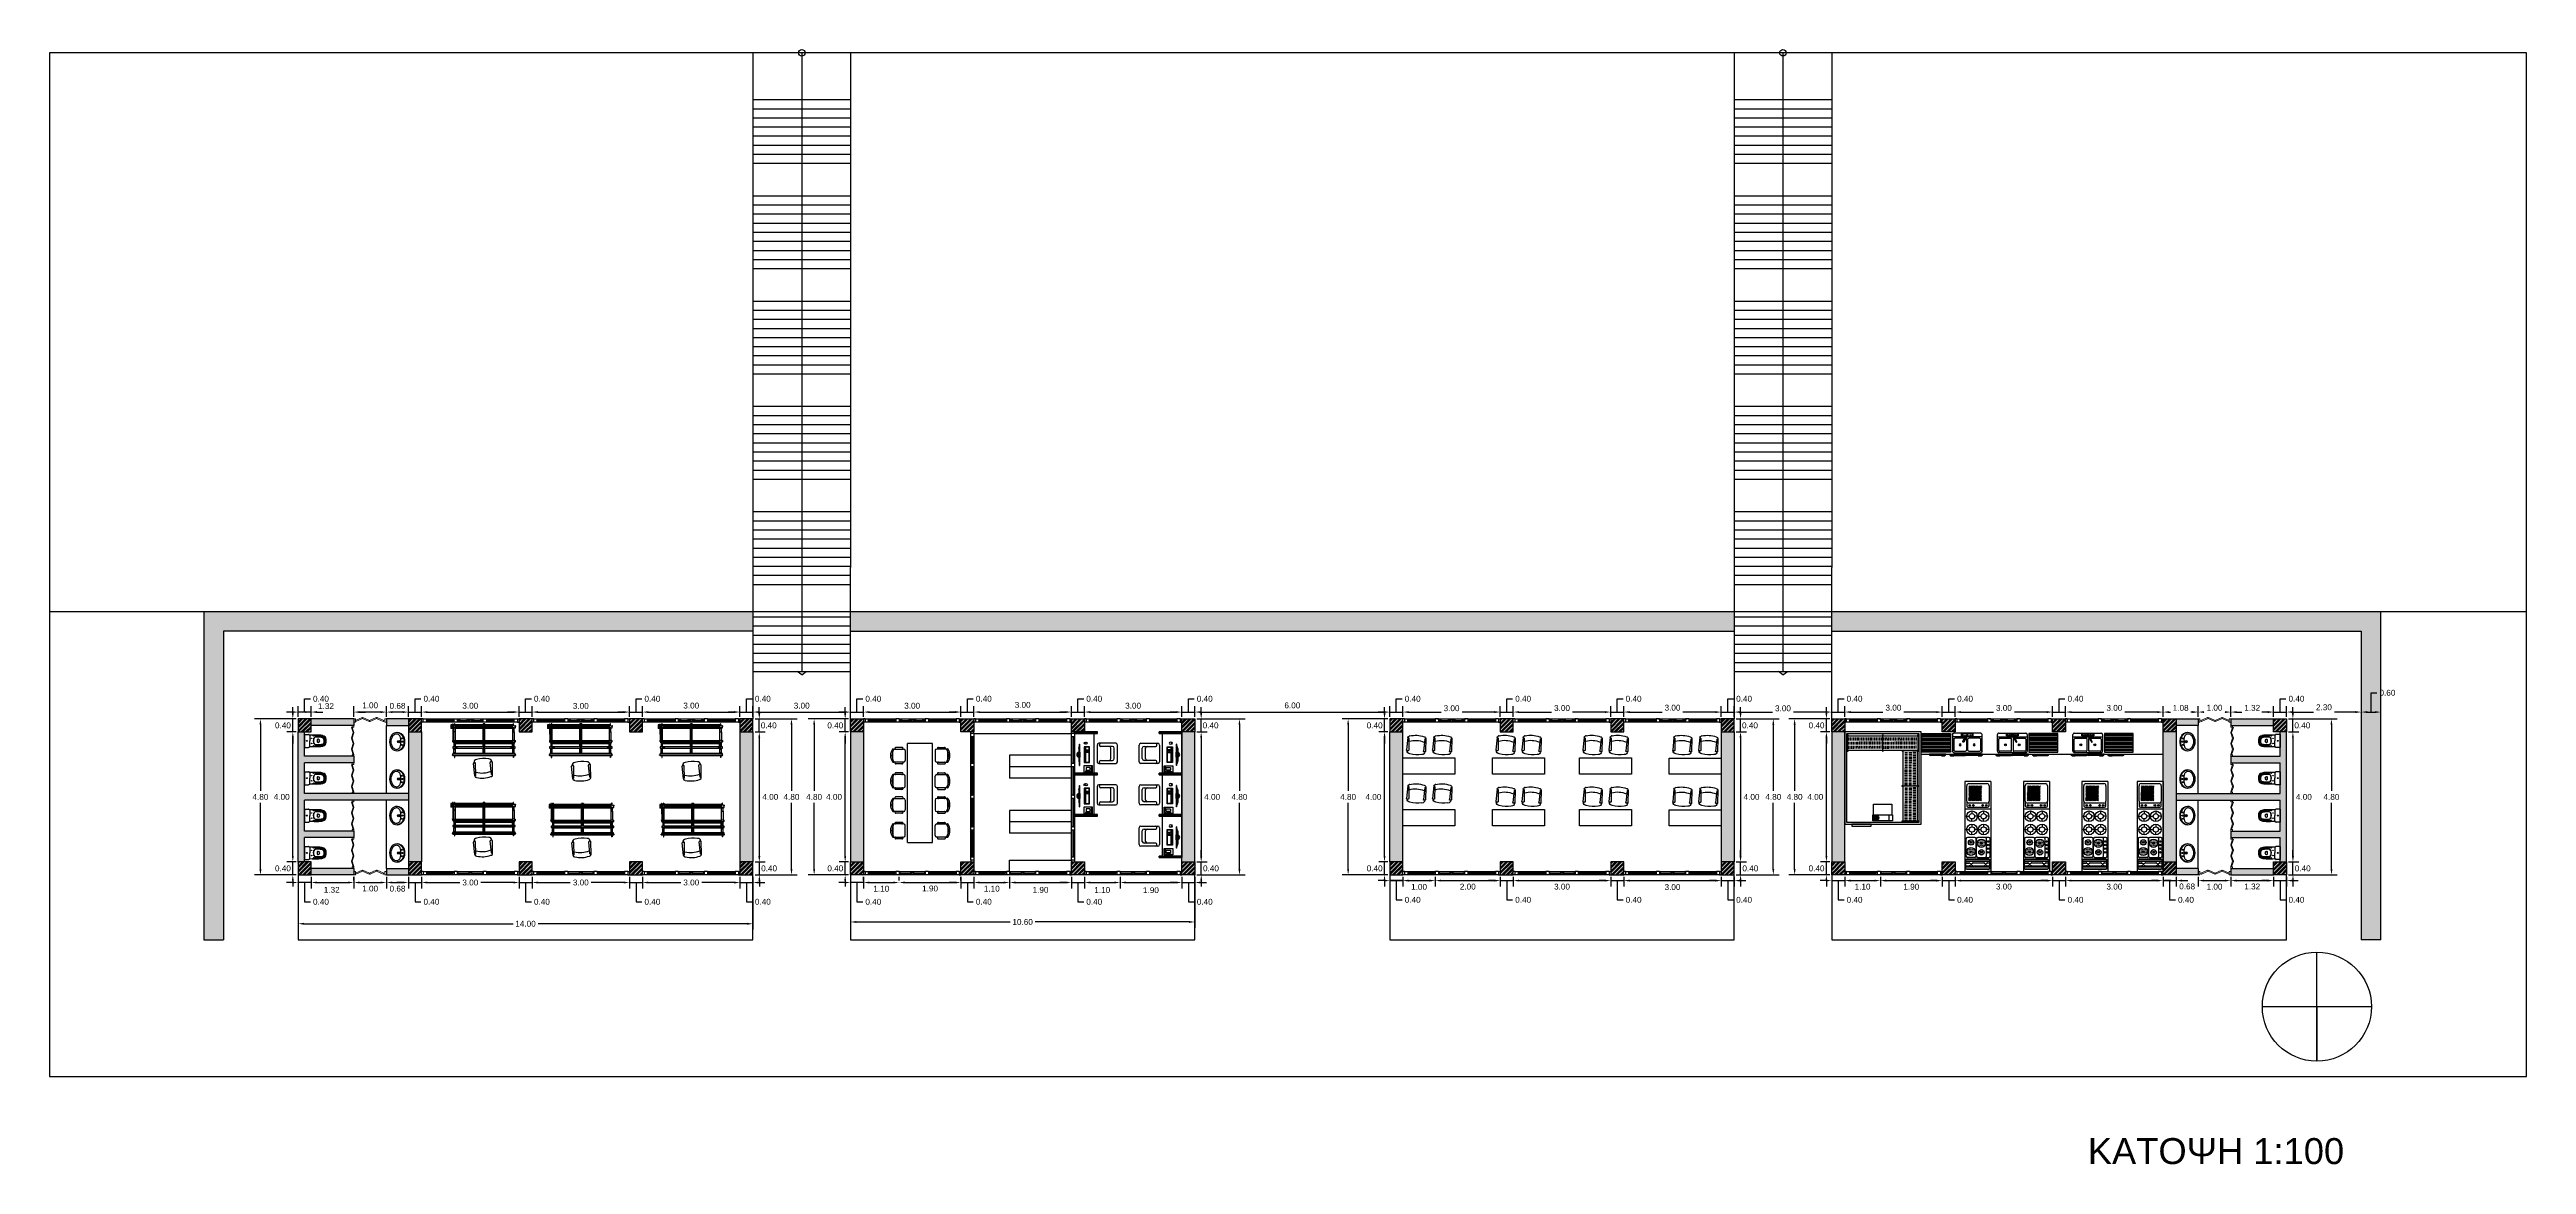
# Model space of a CAD drawing. Header units: millimetres. Extents: x 3409 to 3822, y 896 to 1108.
# Drawn here: x 3410.1 to 3486.4, y 1071.2 to 1105.5 of the extents above; entities that cross this region are included whole.
import ezdxf

# ---------------------------------------------------------------- set-up
doc = ezdxf.new("R2010")
doc.units = ezdxf.units.MM
for name, color, linetype in [('a-epipla', 8, 'Continuous'), ('a-toixoi', 5, 'Continuous'), ('diakekomenes', 9, 'Continuous'), ('DS_ST_quote 1_50', 7, 'Continuous'), ('edafos', 2, 'Continuous'), ('Layer1', 5, 'Continuous'), ('ypostilwmata', 232, 'Continuous')]:
    doc.layers.add(name, color=color, linetype=linetype)
doc.layers.add('a-portes', color=6, linetype='Continuous', lineweight=9)
doc.styles.get("Standard").update_dxf_attribs({"font": 'arial.ttf'})
doc.dimstyles.get("Standard").update_dxf_attribs({"dimtxt": 0.18, "dimasz": 0.18, "dimexe": 0.18, "dimexo": 0.0625, "dimgap": 0.09, "dimtad": 0, "dimtih": 1, "dimtoh": 1, "dimdec": 4, "dimzin": 0, "dimdsep": 46, "dimtxsty": 'Standard', "dimcen": 0.09, "dimadec": 0, "dimazin": 0, "dimtfac": 1, "dimtdec": 4, "dimtofl": 0, "dimtmove": 0, "dimatfit": 3, "dimfxl": 1, "dimtolj": 1, "dimtzin": 0, "dimarcsym": 0})

# ---------------------------------------------------------------- blocks, each defined once
blk = doc.blocks.new('poltrona5452')
at = {"layer": 'a-epipla'}
for p, q in [((345.215, 185.165), (345.221, 185.185)), ((345.215, 184.721), (345.221, 184.701)), ((345.267, 185.219), (345.654, 185.235)), ((345.267, 184.667), (345.654, 184.651)), ((345.282, 185.188), (345.282, 185.221)), ((345.282, 184.698), (345.282, 184.67)), ((345.283, 185.186), (345.654, 185.171)), ((345.283, 184.7), (345.654, 184.715)), ((345.673, 185.212), (345.673, 185.194)), ((345.673, 184.674), (345.673, 184.692))]:
    blk.add_line(p, q, dxfattribs=at)
for centre, major_axis, ratio, start_param, end_param in [((346.049, 184.943), (-0.865, 0), 0.958333, -0.270966, 0.270966), ((345.269, 185.171), (0.05, 0), 0.958333, 1.615134, 2.855011), ((345.269, 184.715), (0.05, 0), 0.958333, 3.428174, 4.668051), ((345.283, 185.188), (0.000865, 0.000865), 1, 2.356194, 3.880728), ((345.283, 184.698), (-0.000865, 0.000865), 1, -0.739135, 0.785398), ((346.093, 184.943), (0.752, 0), 0.958333, 2.820125, 3.463061), ((345.655, 185.217), (0.0192, 0), 0.958333, -0.253341, 1.602721), ((345.655, 185.189), (0.0192, 0), 0.958333, 4.680464, 6.536526), ((345.655, 184.697), (0.0192, 0), 0.958333, -0.253341, 1.602721), ((345.655, 184.669), (0.0192, 0), 0.958333, 4.680464, 6.536526), ((345.673, 185.13), (-0.0923, 0), 0.958333, 3.135407, 4.699897), ((345.673, 184.756), (0.0923, 0), 0.958333, -1.558304, 0.006186), ((344.735, 184.943), (-1.048, 0), 0.958333, 2.954833, 3.328352)]:
    blk.add_ellipse(centre, major_axis=major_axis, ratio=ratio, start_param=start_param, end_param=end_param, dxfattribs=at)
blk = doc.blocks.new('floor loom plan')
at = {"layer": 'a-epipla'}
for p, q in [((-32.4, 58.6), (-32.4, 57.9)), ((-29.4, 58.6), (-32.4, 58.6)), ((-29.4, 57.9), (-32.4, 57.9)), ((-29.4, 56.7), (-30.1, 56.7)), ((-30.1, 56.7), (-30.1, 3.3)), ((-29.4, 59.6), (-29.4, 58.6)), ((-28.6, 59.6), (-29.4, 59.6)), ((-29.4, 58.6), (-29.4, 57.9)), ((-29.4, 57.9), (-29.4, 56.9)), ((-28.6, 56.9), (-29.4, 56.9)), ((-29.4, 56.7), (-29.4, 56.9)), ((-29, 56.7), (-29.4, 56.7)), ((-29, 56.7), (-29, -53.6)), ((-28.6, 56.7), (-29, 56.7)), ((-28.6, 59.6), (-28.6, 62)), ((-28.6, 62), (-28.4, 62)), ((-28.6, 59.6), (-28.6, 56.9)), ((-28.6, 56.7), (-28.6, 56.9)), ((-26.6, 56.7), (-28.6, 56.7)), ((-28.4, 62.6), (-28.4, 62)), ((-27.4, 62.6), (-28.4, 62.6)), ((-27.4, 62), (-28.4, 62)), ((-27.4, 62), (-27.4, 62.6)), ((-24.5, 62), (-27.4, 62)), ((-26.6, 56.7), (-26.6, -53.6)), ((-24.5, 56.7), (-26.6, 56.7)), ((-24.5, 59.6), (-24.5, 62)), ((-24.5, 59.6), (-24.5, 56.9)), ((-23.9, 59.6), (-24.5, 59.6)), ((-23.9, 56.9), (-24.5, 56.9)), ((-24.5, 56.7), (-24.5, 56.9)), ((-24.1, 56.7), (-24.5, 56.7)), ((-24.1, 56.7), (-23.1, 56.7)), ((-24.1, 56.7), (-24.1, -53.6)), ((-17.2, 59.6), (-23.9, 59.6)), ((-23.9, 56.9), (-23.9, 59.6)), ((-17.2, 56.9), (-23.9, 56.9)), ((-23.1, 56.7), (-23.1, 3.3)), ((-17.2, 56.9), (-17.2, 59.6)), ((-17.2, 59.6), (0.1, 59.6)), ((0.1, 56.9), (-17.2, 56.9)), ((-0.4, 56.1), (-0.4, 56)), ((-0.4, 56.1), (-0.4, 56.1)), ((-0.3, 56.1), (-0.4, 56.1)), ((-0.4, 56), (-0.4, 55.9)), ((-0.4, 56), (-0.4, 56)), ((-0.4, 55.9), (-0.4, 55.8)), ((-0.4, 55.9), (-0.4, 55.9)), ((-0.4, 55.8), (-0.4, 55.8)), ((-0.4, 55.8), (-0.4, 55.7)), ((-0.4, 55.7), (-0.4, 55.6)), ((-0.4, 55.7), (-0.4, 55.7)), ((-0.4, 55.6), (-0.3, 55.6)), ((0.1, 56.1), (-0.3, 56.1)), ((0.1, 55.6), (-0.3, 55.6)), ((2.6, 62.1), (0.1, 62.1)), ((0.1, 59.6), (0.1, 62.1)), ((0.1, 59.6), (0.1, 56.9)), ((0.1, 56.1), (0.1, 56.9)), ((0.1, 55.6), (0.1, 56.1)), ((0.1, 50.4), (0.1, 55.6)), ((0.1, 50.4), (0.1, 50.4)), ((0.1, 3.3), (0.1, 50.4)), ((0.1, -46.7), (0.1, 50.4)), ((2.6, 62.1), (2.6, 59.6)), ((2.8, 59.6), (2.6, 59.6)), ((2.6, 56.9), (2.6, 59.6)), ((2.6, 56.9), (2.8, 56.9)), ((2.6, 56.8), (2.6, 56.9)), ((2.7, 56.8), (2.6, 56.8)), ((2.6, 56.7), (2.6, 56.8)), ((2.7, 56.7), (2.6, 56.7)), ((2.6, 56.7), (2.6, 50.4)), ((2.6, 50.4), (2.6, 50.4)), ((2.6, -46.7), (2.6, 50.4)), ((2.6, -46.7), (2.6, 50.4)), ((2.8, 56.8), (2.7, 56.8)), ((2.7, 56.7), (2.7, 56.8)), ((2.8, 56.7), (2.7, 56.7)), ((2.8, 59.6), (2.8, 60.6)), ((4.3, 60.6), (2.8, 60.6)), ((4.3, 59.6), (2.8, 59.6)), ((2.8, 56.8), (2.8, 56.9)), ((4.3, 56.9), (2.8, 56.9)), ((2.8, 56.7), (2.8, 56.8)), ((3.6, 56.8), (2.8, 56.8)), ((2.8, 56.8), (2.8, 56.8)), ((3.6, 56.7), (2.8, 56.7)), ((3.6, 56.7), (3.6, 56.8)), ((4.3, 56.8), (3.6, 56.8)), ((3.6, -53.6), (3.6, 56.7)), ((4.4, 56.7), (3.6, 56.7)), ((4.3, 59.6), (4.3, 60.6)), ((11.7, 59.6), (4.3, 59.6)), ((4.3, 56.9), (11.7, 56.9)), ((4.3, 56.8), (4.3, 56.9)), ((4.4, 56.8), (4.3, 56.8)), ((4.4, 56.8), (5.1, 56.8)), ((4.4, 56.8), (4.4, 56.8)), ((4.5, 56.8), (4.4, 56.8)), ((4.4, 56.7), (4.5, 56.7)), ((4.4, 56.7), (4.4, 56.1)), ((4.4, 56.1), (5, 56.1)), ((4.5, 56.7), (4.5, 56.8)), ((5, -53.6), (5, 56.1)), ((5, 56.1), (5.1, 56.1)), ((5.1, 56.8), (7.4, 56.8)), ((5.1, 56.8), (5.1, 56.1)), ((5.1, 56.1), (5.3, 56.1)), ((5.3, 56), (5.2, 56)), ((5.2, 56), (5.2, 55.9)), ((5.2, 55.9), (5.2, 55.8)), ((5.2, 55.9), (5.2, 55.9)), ((5.2, 55.8), (5.2, 55.8)), ((5.2, 55.8), (5.3, 55.7)), ((5.3, 56.1), (5.3, 56.1)), ((5.3, 56.1), (5.3, 56)), ((5.3, 56.1), (7.4, 56.1)), ((5.3, 55.7), (5.3, 55.7)), ((5.3, 55.7), (5.3, 55.6)), ((5.3, 55.6), (5.3, 55.6)), ((5.3, 55.6), (5.6, 55.6)), ((5.6, 55.6), (8.3, 55.6)), ((5.6, 3.3), (5.6, 55.6)), ((7.4, 56.8), (7.4, 56.1)), ((11.7, 56.8), (7.4, 56.8)), ((7.4, 56.1), (8.3, 56.1)), ((8.3, 56.1), (8.2, 56)), ((8.2, 56), (8.2, 55.9)), ((8.2, 56), (8.2, 56)), ((8.2, 55.9), (8.2, 55.8)), ((8.2, 55.9), (8.2, 55.9)), ((8.2, 55.8), (8.2, 55.7)), ((8.2, 55.8), (8.2, 55.8)), ((8.2, 55.7), (8.3, 55.7)), ((8.3, 56.1), (8.3, 56.1)), ((8.3, 56.1), (8.3, 56.1)), ((8.4, 56), (8.3, 56.1)), ((8.3, 56.1), (8.3, 56.1)), ((11.7, 56.1), (8.3, 56.1)), ((8.3, 55.7), (8.4, 55.7)), ((8.3, 55.6), (8.3, 55.7)), ((8.3, 55.7), (8.3, 55.6)), ((8.3, 55.6), (8.3, 55.6)), ((8.3, 55.6), (8.3, 55.6)), ((8.4, 56), (8.4, 56)), ((8.4, 55.9), (8.4, 56)), ((8.4, 55.9), (8.4, 55.9)), ((8.4, 55.8), (8.4, 55.9)), ((8.4, 55.8), (8.4, 55.8)), ((8.4, 55.7), (8.4, 55.8)), ((11.9, 60.3), (11.7, 60.3)), ((11.7, 59.6), (11.7, 60.3)), ((11.7, 59.6), (11.9, 59.6)), ((11.7, 56.8), (11.7, 56.9)), ((11.7, 56.9), (11.9, 56.9)), ((11.7, 56.1), (11.7, 56.8)), ((11.7, 54.3), (11.7, 56.1)), ((11.7, 54.3), (11.8, 54.3)), ((11.9, 54.3), (11.7, 54.3)), ((11.7, 54.3), (11.7, 54.3)), ((11.7, 54.3), (11.7, 54.3)), ((11.7, 54.3), (11.7, 54.3)), ((11.7, 3.3), (11.7, 54.3)), ((11.8, 54.3), (11.9, 54.3)), ((14.4, 61.8), (11.9, 61.8)), ((11.9, 61.8), (11.9, 60.3)), ((11.9, 60.3), (11.9, 59.6)), ((11.9, 59.6), (11.9, 56.9)), ((11.9, 56.9), (11.9, 54.3)), ((11.9, 54.3), (11.9, 54.3)), ((11.9, 54.3), (11.9, 54.3)), ((11.9, 54.3), (11.9, -51.2)), ((12.7, 55.8), (12.7, 56.7)), ((12.7, 56.7), (12.8, 56.7)), ((12.7, 55.8), (12.8, 55.8)), ((12.7, 54.3), (12.7, 55.8)), ((12.8, 54.3), (12.7, 54.3)), ((12.7, 53.7), (12.7, 54.3)), ((13.6, 53.7), (12.7, 53.7)), ((12.8, 56.7), (12.8, 56.6)), ((12.8, 56.7), (13.5, 56.7)), ((13.5, 56.6), (12.8, 56.6)), ((12.8, 55.8), (12.8, 56.6)), ((12.8, 55.8), (12.8, 54.3)), ((12.8, 53.8), (12.8, 54.3)), ((12.8, 53.8), (13.5, 53.8)), ((13.5, 56.7), (13.5, 56.6)), ((13.5, 56.7), (13.6, 56.7)), ((13.5, 56.6), (13.5, 55.8)), ((13.5, 55.8), (13.6, 55.8)), ((13.5, 55.8), (13.5, 54.3)), ((13.6, 54.3), (13.5, 54.3)), ((13.5, 53.8), (13.5, 54.3)), ((13.6, 56.7), (13.6, 55.8)), ((13.6, 55.8), (13.6, 54.3)), ((13.6, 54.3), (13.6, 53.7)), ((14.4, 60.3), (14.4, 61.8)), ((14.7, 60.3), (14.4, 60.3)), ((14.4, 59.6), (14.4, 60.3)), ((14.4, 59.6), (14.7, 59.6)), ((14.4, 58.7), (14.4, 59.6)), ((14.4, 58.7), (14.5, 58.7)), ((14.4, 57.7), (14.4, 58.7)), ((14.5, 57.7), (14.4, 57.7)), ((14.4, 56.9), (14.4, 57.7)), ((14.4, 56.9), (14.7, 56.9)), ((14.4, 54.3), (14.4, 56.9)), ((14.7, 54.3), (14.4, 54.3)), ((14.4, 54.3), (14.5, 54.3)), ((14.4, 54.3), (14.4, 54.3)), ((14.4, -51.2), (14.4, 54.3)), ((14.4, 54.3), (14.4, 54.3)), ((14.5, 58.7), (14.5, 57.7)), ((14.5, 58.7), (14.7, 58.7)), ((14.7, 57.7), (14.5, 57.7)), ((14.5, 54.3), (14.6, 54.3)), ((14.6, 54.3), (14.7, 54.3)), ((14.6, 54.3), (14.6, 54.3)), ((14.7, 59.6), (14.7, 60.3)), ((16.8, 59.6), (14.7, 59.6)), ((14.7, 58.7), (14.7, 57.7)), ((14.7, 56.9), (16.8, 56.9)), ((14.7, 56.8), (14.7, 56.9)), ((24.9, 56.8), (14.7, 56.8)), ((14.7, 56.1), (14.7, 56.8)), ((14.7, 56.1), (24.9, 56.1)), ((14.7, 54.3), (14.7, 56.1)), ((14.7, 54.3), (14.7, 54.3)), ((14.7, 3.3), (14.7, 54.3)), ((15.6, 58.7), (15.6, 57.7)), ((15.6, 58.7), (15.8, 58.7)), ((15.8, 57.7), (15.6, 57.7)), ((15.8, 58.7), (16, 58.7)), ((15.8, 58.7), (15.8, 57.7)), ((16, 57.7), (15.8, 57.7)), ((16, 57.7), (16, 58.7)), ((16.8, 56.9), (16.8, 59.6)), ((23.1, 59.6), (16.8, 59.6)), ((23.1, 56.9), (16.8, 56.9)), ((23.1, 56.9), (23.1, 59.6)), ((24.2, 59.6), (23.1, 59.6)), ((24.2, 56.9), (23.1, 56.9)), ((24.2, 59.6), (24.9, 59.6)), ((24.2, 56.9), (24.2, 59.6)), ((24.2, 56.9), (24.9, 56.9)), ((24.9, 61.6), (24.9, 59.6)), ((25.6, 61.6), (24.9, 61.6)), ((24.9, 59.6), (24.9, 56.9)), ((24.9, 56.9), (24.9, 56.8)), ((24.9, 56.8), (24.9, 56.1)), ((24.9, 56.1), (24.9, -53.7)), ((25.6, 61.6), (25.6, -58.5)), ((27.4, 61.6), (25.6, 61.6)), ((28.4, 62.6), (27.4, 62.6)), ((27.4, 62.6), (27.4, 61.6)), ((28.4, 61.6), (27.4, 61.6)), ((28.4, 62.6), (28.4, 61.6)), ((28.6, 61.6), (28.4, 61.6)), ((28.6, 61.6), (28.6, -58.5)), ((29.4, 61.6), (28.6, 61.6)), ((29.4, 61.6), (29.4, 58.6)), ((29.4, 57.9), (29.4, 58.6)), ((29.4, 58.6), (32.4, 58.6)), ((29.4, 57.9), (32.4, 57.9)), ((29.4, 57.9), (29.4, -54.7)), ((32.4, 58.6), (32.4, 57.9)), ((-32.2, 3.3), (-32.2, 2.6)), ((-32.2, 3.3), (-30.1, 3.3)), ((-32.2, 2.6), (-30.1, 2.6)), ((-32.2, 1.7), (-32.2, 2.4)), ((-32.2, 2.4), (-32.1, 2.4)), ((-32.1, 1.7), (-32.2, 1.7)), ((-32.2, 1.4), (-32.2, 0.7)), ((-32.2, 1.4), (-30.1, 1.4)), ((-32.2, 0.7), (-30.1, 0.7)), ((-32.2, -0.3), (-32.2, 0.4)), ((-32.2, 0.4), (-32.1, 0.4)), ((-30.1, 2.4), (-32.1, 2.4)), ((-32.1, 2.4), (-32.1, 1.7)), ((-30.1, 1.7), (-32.1, 1.7)), ((-30.1, 0.4), (-32.1, 0.4)), ((-32.1, 0.4), (-32.1, -0.3)), ((-30.1, 3.3), (-30.1, 2.6)), ((-30.1, 2.6), (-30.1, 2.4)), ((-30.1, 2.4), (-30.1, 1.7)), ((-30.1, 1.7), (-30.1, 1.4)), ((-30.1, 1.4), (-30.1, 0.7)), ((-30.1, 0.7), (-30.1, 0.4)), ((-30.1, 0.4), (-30.1, -0.3)), ((0.1, 3.3), (-23.1, 3.3)), ((-23.1, 3.3), (-23.1, 2.6)), ((0.1, 2.6), (-23.1, 2.6)), ((-23.1, 2.6), (-23.1, 2.4)), ((0.1, 2.4), (-23.1, 2.4)), ((-23.1, 2.4), (-23.1, 1.7)), ((0.1, 1.7), (-23.1, 1.7)), ((-23.1, 1.7), (-23.1, 1.4)), ((0.1, 1.4), (-23.1, 1.4)), ((-23.1, 1.4), (-23.1, 0.7)), ((0.1, 0.7), (-23.1, 0.7)), ((-23.1, 0.7), (-23.1, 0.4)), ((0.1, 0.4), (-23.1, 0.4)), ((-23.1, 0.4), (-23.1, -0.3)), ((0.1, 2.6), (0.1, 3.3)), ((0.1, 2.4), (0.1, 2.6)), ((0.1, 1.7), (0.1, 2.4)), ((0.1, 1.4), (0.1, 1.7)), ((0.1, 0.7), (0.1, 1.4)), ((0.1, 0.4), (0.1, 0.7)), ((0.1, -0.3), (0.1, 0.4)), ((11.7, 3.3), (5.6, 3.3)), ((5.6, 2.6), (5.6, 3.3)), ((11.7, 2.6), (5.6, 2.6)), ((5.6, 2.4), (5.6, 2.6)), ((11.7, 2.4), (5.6, 2.4)), ((5.6, 1.7), (5.6, 2.4)), ((11.7, 1.7), (5.6, 1.7)), ((5.6, 1.4), (5.6, 1.7)), ((11.7, 1.4), (5.6, 1.4)), ((5.6, 0.7), (5.6, 1.4)), ((11.7, 0.7), (5.6, 0.7)), ((5.6, 0.4), (5.6, 0.7)), ((11.7, 0.4), (5.6, 0.4)), ((5.6, -0.3), (5.6, 0.4)), ((11.7, 3.3), (11.7, 2.6)), ((11.7, 2.6), (11.7, 2.4)), ((11.7, 2.4), (11.7, 1.7)), ((11.7, 1.4), (11.7, 1.7)), ((11.7, 1.4), (11.7, 0.7)), ((11.7, 0.7), (11.7, 0.4)), ((11.7, 0.4), (11.7, -0.3)), ((24.1, 3.3), (14.7, 3.3)), ((14.7, 3.3), (14.7, 2.6)), ((24.1, 2.6), (14.7, 2.6)), ((14.7, 2.6), (14.7, 2.4)), ((14.7, 2.4), (14.7, 1.7)), ((14.7, 2.4), (24.1, 2.4)), ((24.1, 1.7), (14.7, 1.7)), ((14.7, 1.4), (14.7, 1.7)), ((24.1, 1.4), (14.7, 1.4)), ((14.7, 1.4), (14.7, 0.7)), ((24.1, 0.7), (14.7, 0.7)), ((14.7, 0.7), (14.7, 0.4)), ((14.7, 0.4), (14.7, -0.3)), ((14.7, 0.4), (24.1, 0.4)), ((24.1, 3.3), (24.1, 2.6)), ((24.2, 3.3), (24.1, 3.3)), ((24.1, 2.6), (24.2, 2.6)), ((24.1, 2.4), (24.1, 1.7)), ((24.1, 1.4), (24.1, 0.7)), ((24.2, 1.4), (24.1, 1.4)), ((24.1, 0.7), (24.2, 0.7)), ((24.1, 0.4), (24.1, -0.3)), ((24.2, 2.6), (24.2, 3.3)), ((24.2, 0.7), (24.2, 1.4)), ((-32.1, -0.3), (-32.2, -0.3)), ((-30.1, -0.3), (-32.1, -0.3)), ((-30.1, -0.3), (-30.1, -53.6)), ((0.1, -0.3), (-23.1, -0.3)), ((-23.1, -0.3), (-23.1, -53.6)), ((0.1, -46.7), (0.1, -0.3)), ((0.1, -46.7), (0.1, -46.7)), ((0.1, -53.7), (0.1, -46.7)), ((2.6, -46.7), (2.6, -46.7)), ((2.6, -46.7), (2.6, -53.6)), ((11.7, -0.3), (5.6, -0.3)), ((5.6, -53.6), (5.6, -0.3)), ((11.7, -51.2), (11.7, -0.3)), ((24.1, -0.3), (14.7, -0.3)), ((14.7, -51.2), (14.7, -0.3)), ((-32.4, -54.7), (-32.4, -55.5)), ((-32.4, -54.7), (-29.4, -54.7)), ((-29.4, -55.5), (-32.4, -55.5)), ((-31.9, -58.3), (-32, -58.4)), ((-32, -58.4), (-32, -58.5)), ((-32, -58.5), (-32, -58.6)), ((-32, -58.6), (-32, -58.7)), ((-32, -58.7), (-32, -58.9)), ((-32, -58.9), (-32, -59)), ((-32, -59), (-32, -59.1)), ((-32, -59.1), (-31.9, -59.2)), ((-31.8, -58.3), (-31.9, -58.2)), ((-31.9, -58.2), (-31.9, -58.3)), ((-31.9, -58.2), (-30.1, -58.2)), ((-31.9, -58.3), (-31.9, -58.3)), ((-31.9, -59.2), (-31.9, -59.2)), ((-31.9, -59.2), (-31.8, -59.2)), ((-31.7, -58.4), (-31.8, -58.3)), ((-31.8, -58.3), (-31.8, -58.3)), ((-31.8, -59.2), (-31.7, -59.1)), ((-31.8, -59.2), (-31.8, -59.2)), ((-31.8, -59.2), (-31.8, -59.2)), ((-31.8, -59.2), (-30.1, -59.2)), ((-31.7, -58.5), (-31.7, -58.4)), ((-31.7, -58.6), (-31.7, -58.5)), ((-31.7, -58.7), (-31.7, -58.6)), ((-31.7, -58.9), (-31.7, -58.7)), ((-31.7, -59), (-31.7, -58.9)), ((-31.7, -59.1), (-31.7, -59)), ((-30.1, -53.6), (-29.4, -53.6)), ((-29, -56.6), (-30.1, -56.6)), ((-30.1, -56.6), (-30.1, -58.2)), ((-30.1, -58.2), (-29.8, -58.2)), ((-30.1, -59.2), (-30.1, -62.6)), ((-30.1, -59.2), (-29.7, -59.2)), ((-30.1, -62.6), (-29, -62.6)), ((-29.8, -58.1), (-29.7, -58)), ((-29.8, -58.2), (-29.8, -58.1)), ((-29.8, -58.2), (-29.3, -58.2)), ((-29.7, -58), (-29.6, -57.9)), ((-29.7, -59.3), (-29.7, -59.2)), ((-29.7, -59.2), (-29.4, -59.2)), ((-29.6, -59.3), (-29.7, -59.3)), ((-29.6, -57.9), (-29.5, -57.9)), ((-29.5, -59.4), (-29.6, -59.3)), ((-29.5, -57.9), (-29.4, -58)), ((-29.5, -57.9), (-29.5, -57.9)), ((-29.5, -59.3), (-29.5, -59.4)), ((-29.4, -59.3), (-29.5, -59.3)), ((-29.4, -53.7), (-29.4, -53.6)), ((-29.4, -53.6), (-29, -53.6)), ((-29.4, -53.7), (-29.4, -54.7)), ((-28.6, -53.7), (-29.4, -53.7)), ((-29.4, -54.7), (-29.4, -55.5)), ((-29.4, -55.5), (-29.4, -56.5)), ((-28.6, -56.5), (-29.4, -56.5)), ((-29.4, -58), (-29.3, -58.1)), ((-29.3, -59.1), (-29.4, -59.2)), ((-29.4, -59.2), (-29.4, -59.3)), ((-29.3, -58.1), (-29.3, -58.2)), ((-29.3, -58.2), (-29.3, -58.4)), ((-29.3, -58.2), (-29.3, -58.2)), ((-29.3, -58.4), (-29.3, -58.6)), ((-29.3, -58.6), (-29.3, -58.8)), ((-29.3, -58.8), (-29.3, -59)), ((-29.3, -59), (-29.3, -59.1)), ((-29, -53.6), (-28.6, -53.6)), ((-29, -56.6), (-29, -62.6)), ((-28.4, -56.6), (-29, -56.6)), ((-29, -62.6), (-26.6, -62.6)), ((-28.6, -53.6), (-26.6, -53.6)), ((-28.6, -53.7), (-28.6, -53.6)), ((-28.6, -53.7), (-28.6, -56.5)), ((-28.6, -56.5), (-28.6, -56.5)), ((-28.6, -56.5), (-28.4, -56.5)), ((-28.5, -58.4), (-28.4, -58.2)), ((-28.5, -58.6), (-28.5, -58.4)), ((-28.5, -58.8), (-28.5, -58.6)), ((-28.4, -59), (-28.5, -58.8)), ((-28.4, -56.5), (-28.4, -56.6)), ((-28.4, -56.5), (-27.4, -56.5)), ((-27.4, -56.6), (-28.4, -56.6)), ((-28.4, -58.2), (-28.3, -58.1)), ((-28.3, -59.1), (-28.4, -59)), ((-28.3, -58.1), (-28.1, -58)), ((-28.1, -59.3), (-28.3, -59.1)), ((-28.1, -58), (-28, -57.9)), ((-28, -59.3), (-28.1, -59.3)), ((-28, -57.9), (-27.8, -57.9)), ((-27.8, -59.4), (-28, -59.3)), ((-27.8, -58.2), (-27.9, -58.4)), ((-27.9, -58.6), (-27.9, -58.4)), ((-27.9, -58.6), (-27.9, -58.8)), ((-27.9, -58.8), (-27.8, -59)), ((-27.8, -57.9), (-27.6, -57.9)), ((-27.6, -58.1), (-27.8, -58.2)), ((-27.8, -59), (-27.5, -59.1)), ((-27.6, -59.3), (-27.8, -59.4)), ((-27.6, -57.9), (-27.5, -58)), ((-27.5, -58.1), (-27.6, -58.1)), ((-27.6, -58.1), (-27.4, -58.1)), ((-27.5, -59.3), (-27.6, -59.3)), ((-27.4, -58), (-27.5, -58.1)), ((-27.5, -58), (-27.4, -58)), ((-27.4, -59.2), (-27.5, -59.1)), ((-27.5, -59.1), (-27.5, -59.1)), ((-27.5, -59.1), (-27.4, -59.1)), ((-27.4, -59.2), (-27.5, -59.3)), ((-27.4, -56.5), (-27.4, -56.6)), ((-27.4, -56.5), (-24.5, -56.5)), ((-26.6, -56.6), (-27.4, -56.6)), ((-27.4, -58), (-27.4, -58.1)), ((-27.4, -58), (-27.4, -58)), ((-27.4, -58), (-27.3, -58.1)), ((-27.4, -58.1), (-27.3, -58.1)), ((-27.4, -59.1), (-27.4, -59.2)), ((-27.3, -59.1), (-27.4, -59.2)), ((-27.4, -59.1), (-27.3, -59.1)), ((-27.4, -59.2), (-27.4, -59.2)), ((-27.3, -58.1), (-27.3, -58.1)), ((-27.3, -58.1), (-27.2, -58.2)), ((-27.2, -59), (-27.3, -59.1)), ((-27.3, -59.1), (-27.3, -59.1)), ((-27.2, -58.2), (-27.1, -58.4)), ((-27.1, -58.8), (-27.2, -59)), ((-27.1, -58.4), (-27.1, -58.6)), ((-27.1, -58.6), (-27.1, -58.8)), ((-26.6, -53.6), (-24.5, -53.6)), ((-26.6, -56.6), (-26.6, -62.6)), ((-24.1, -56.6), (-26.6, -56.6)), ((-26.6, -62.6), (-24.1, -62.6)), ((-26, -58.4), (-25.9, -58.2)), ((-26, -58.6), (-26, -58.4)), ((-26, -58.8), (-26, -58.6)), ((-25.9, -59), (-26, -58.8)), ((-25.9, -58.2), (-25.8, -58.1)), ((-25.8, -59.1), (-25.9, -59)), ((-25.8, -58.1), (-25.7, -58)), ((-25.8, -58.1), (-25.8, -58.1)), ((-25.8, -58.1), (-25.6, -58.1)), ((-25.7, -59.2), (-25.8, -59.1)), ((-25.8, -59.1), (-25.8, -59.1)), ((-25.8, -59.1), (-25.5, -59.1)), ((-25.7, -58), (-25.5, -57.9)), ((-25.6, -58.1), (-25.7, -58)), ((-25.7, -58), (-25.7, -58)), ((-25.7, -59.2), (-25.6, -59.1)), ((-25.7, -59.3), (-25.7, -59.2)), ((-25.5, -59.3), (-25.7, -59.3)), ((-25.4, -58.2), (-25.6, -58.1)), ((-25.6, -58.1), (-25.6, -58.1)), ((-25.5, -59.1), (-25.6, -59.1)), ((-25.5, -57.9), (-25.3, -57.9)), ((-25.5, -59.1), (-25.4, -59)), ((-25.3, -59.4), (-25.5, -59.3)), ((-25.2, -58.4), (-25.4, -58.2)), ((-25.4, -59), (-25.2, -58.8)), ((-25.3, -57.9), (-25.1, -57.9)), ((-25.1, -59.3), (-25.3, -59.4)), ((-25.2, -58.4), (-25.2, -58.6)), ((-25.2, -58.8), (-25.2, -58.6)), ((-25.1, -57.9), (-25, -58)), ((-25, -59.3), (-25.1, -59.3)), ((-25, -58), (-24.8, -58.1)), ((-24.8, -59.1), (-25, -59.3)), ((-24.8, -58.1), (-24.7, -58.2)), ((-24.7, -59), (-24.8, -59.1)), ((-24.7, -58.2), (-24.7, -58.4)), ((-24.7, -58.4), (-24.6, -58.6)), ((-24.6, -58.6), (-24.7, -58.8)), ((-24.7, -58.8), (-24.7, -59)), ((-24.5, -53.7), (-24.5, -53.6)), ((-24.5, -53.6), (-24.1, -53.6)), ((-24.5, -53.7), (-24.5, -56.5)), ((-23.9, -53.7), (-24.5, -53.7)), ((-24.5, -56.5), (-24.5, -56.5)), ((-23.9, -56.5), (-24.5, -56.5)), ((-24.1, -53.6), (-23.1, -53.6)), ((-23.1, -56.6), (-24.1, -56.6)), ((-24.1, -56.6), (-24.1, -62.6)), ((-24.1, -62.6), (-23.1, -62.6)), ((-23.9, -53.7), (-23.9, -56.5)), ((-17.2, -53.7), (-23.9, -53.7)), ((-17.2, -56.5), (-23.9, -56.5)), ((-23.8, -58.2), (-23.9, -58.4)), ((-23.9, -58.4), (-23.9, -58.6)), ((-23.9, -58.6), (-23.9, -58.8)), ((-23.9, -58.8), (-23.8, -59)), ((-23.7, -58), (-23.8, -58.1)), ((-23.8, -58.1), (-23.8, -58.2)), ((-23.8, -59), (-23.8, -59.1)), ((-23.8, -59.1), (-23.7, -59.3)), ((-23.6, -57.9), (-23.7, -58)), ((-23.7, -59.3), (-23.6, -59.3)), ((-23.6, -57.9), (-23.6, -57.9)), ((-23.5, -57.9), (-23.6, -57.9)), ((-23.6, -59.4), (-23.5, -59.3)), ((-23.6, -59.3), (-23.6, -59.4)), ((-23.4, -58), (-23.5, -57.9)), ((-23.5, -59.3), (-23.4, -59.3)), ((-23.4, -58.1), (-23.4, -58)), ((-23.3, -58.2), (-23.4, -58.1)), ((-23.4, -59.1), (-23.3, -59)), ((-23.4, -59.3), (-23.4, -59.1)), ((-23.3, -58.4), (-23.3, -58.2)), ((-23.3, -58.6), (-23.3, -58.4)), ((-23.3, -58.8), (-23.3, -58.6)), ((-23.3, -59), (-23.3, -58.8)), ((-23.1, -56.6), (-23.1, -58)), ((-23.1, -58), (-0.4, -57.5)), ((-23.1, -58), (-23.1, -59)), ((-23.1, -59), (-0.4, -58.5)), ((-23.1, -59), (-23.1, -62.6)), ((-17.2, -53.7), (-17.2, -56.5)), ((0.1, -53.7), (-17.2, -53.7)), ((0.1, -56.5), (-17.2, -56.5)), ((0.1, -56.7), (-0.4, -56.7)), ((-0.4, -56.7), (-0.4, -57.5)), ((-0.4, -58.5), (-0.4, -57.5)), ((-0.4, -59.4), (-0.4, -58.5)), ((0.1, -59.4), (-0.4, -59.4)), ((0.1, -56.5), (0.1, -53.7)), ((0.1, -56.7), (0.1, -56.5)), ((0.1, -58.5), (0.1, -56.7)), ((0.1, -58.5), (1.9, -58.5)), ((1.9, -58.5), (0.1, -58.5)), ((0.1, -59.4), (0.1, -58.5)), ((0.1, -58.5), (0.1, -58.5)), ((2.6, -58.5), (1.9, -58.5)), ((2.6, -53.6), (2.8, -53.6)), ((2.6, -53.7), (2.6, -53.6)), ((2.6, -56.5), (2.6, -53.7)), ((2.8, -53.7), (2.6, -53.7)), ((2.6, -56.5), (2.8, -56.5)), ((2.6, -58.5), (2.6, -56.5)), ((2.8, -53.6), (2.8, -53.7)), ((3.6, -53.6), (2.8, -53.6)), ((4.3, -53.7), (2.8, -53.7)), ((2.8, -56.5), (2.8, -57.5)), ((2.8, -56.5), (4.3, -56.5)), ((4.3, -57.5), (2.8, -57.5)), ((4.3, -53.6), (3.6, -53.6)), ((4.3, -53.6), (4.3, -53.7)), ((4.3, -53.6), (5, -53.6)), ((11.7, -53.7), (4.3, -53.7)), ((4.3, -56.5), (11.7, -56.5)), ((4.3, -56.5), (4.3, -57.5)), ((5, -53.6), (5.6, -53.6)), ((11.7, -53.7), (11.7, -51.2)), ((11.9, -51.2), (11.7, -51.2)), ((11.7, -51.2), (11.7, -51.2)), ((11.7, -51.2), (11.7, -51.2)), ((11.7, -51.2), (11.7, -51.2)), ((11.7, -51.2), (11.8, -51.2)), ((11.9, -53.7), (11.7, -53.7)), ((11.7, -57.2), (11.7, -56.5)), ((11.7, -56.5), (11.9, -56.5)), ((11.7, -57.2), (11.9, -57.2)), ((11.8, -51.2), (11.9, -51.2)), ((11.9, -51.2), (11.9, -51.2)), ((11.9, -51.2), (11.9, -53.7)), ((11.9, -51.2), (11.9, -51.2)), ((11.9, -53.7), (11.9, -56.5)), ((11.9, -56.5), (11.9, -57.2)), ((11.9, -57.2), (11.9, -58.7)), ((11.9, -58.7), (14.4, -58.7)), ((13.6, -50.6), (12.7, -50.6)), ((12.7, -50.6), (12.7, -51.2)), ((12.8, -51.2), (12.7, -51.2)), ((12.7, -51.2), (12.7, -52.7)), ((12.7, -53.6), (12.7, -52.7)), ((12.7, -52.7), (12.8, -52.7)), ((12.7, -53.6), (12.8, -53.6)), ((12.8, -50.7), (13.5, -50.7)), ((12.8, -50.7), (12.8, -51.2)), ((12.8, -51.2), (12.8, -52.7)), ((12.8, -53.5), (12.8, -52.7)), ((12.8, -53.6), (12.8, -53.5)), ((13.5, -53.5), (12.8, -53.5)), ((12.8, -53.6), (13.5, -53.6)), ((13.5, -51.2), (13.5, -50.7)), ((13.6, -51.2), (13.5, -51.2)), ((13.5, -52.7), (13.5, -51.2)), ((13.5, -52.7), (13.6, -52.7)), ((13.5, -52.7), (13.5, -53.5)), ((13.5, -53.6), (13.5, -53.5)), ((13.5, -53.6), (13.6, -53.6)), ((13.6, -51.2), (13.6, -50.6)), ((13.6, -52.7), (13.6, -51.2)), ((13.6, -52.7), (13.6, -53.6)), ((14.4, -51.2), (14.4, -51.2)), ((14.7, -51.2), (14.4, -51.2)), ((14.4, -51.2), (14.5, -51.2)), ((14.4, -53.7), (14.4, -51.2)), ((14.4, -51.2), (14.4, -51.2)), ((14.7, -53.7), (14.4, -53.7)), ((14.4, -54.6), (14.4, -53.7)), ((14.4, -54.6), (14.5, -54.6)), ((14.4, -55.6), (14.4, -54.6)), ((14.5, -55.6), (14.4, -55.6)), ((14.4, -56.5), (14.4, -55.6)), ((14.4, -56.5), (14.7, -56.5)), ((14.4, -57.2), (14.4, -56.5)), ((14.4, -57.2), (14.7, -57.2)), ((14.4, -58.7), (14.4, -57.2)), ((14.5, -51.2), (14.6, -51.2)), ((14.5, -55.6), (14.5, -54.6)), ((14.5, -54.6), (14.7, -54.6)), ((14.5, -55.6), (14.7, -55.6)), ((14.6, -51.2), (14.7, -51.2)), ((14.6, -51.2), (14.6, -51.2)), ((14.7, -53.7), (14.7, -51.2)), ((14.7, -51.2), (14.7, -51.2)), ((16.8, -53.7), (14.7, -53.7)), ((14.7, -55.6), (14.7, -54.6)), ((14.7, -57.2), (14.7, -56.5)), ((14.7, -56.5), (16.8, -56.5)), ((15.6, -55.6), (15.6, -54.6)), ((15.6, -54.6), (15.8, -54.6)), ((15.6, -55.6), (15.8, -55.6)), ((15.8, -55.6), (15.8, -54.6)), ((15.8, -54.6), (16, -54.6)), ((15.8, -55.6), (16, -55.6)), ((16, -54.6), (16, -55.6)), ((16.8, -56.5), (16.8, -53.7)), ((23.1, -53.7), (16.8, -53.7)), ((23.1, -56.5), (16.8, -56.5)), ((23.1, -56.5), (23.1, -53.7)), ((24.2, -53.7), (23.1, -53.7)), ((24.2, -56.5), (23.1, -56.5)), ((24.2, -53.7), (24.9, -53.7)), ((24.2, -56.5), (24.2, -53.7)), ((24.2, -56.5), (24.9, -56.5)), ((24.9, -53.7), (24.9, -56.5)), ((24.9, -56.5), (24.9, -58.5)), ((24.9, -58.5), (25.6, -58.5)), ((27.4, -58.5), (25.6, -58.5)), ((27.4, -59.5), (27.4, -58.5)), ((28.4, -58.5), (27.4, -58.5)), ((28.4, -59.5), (27.4, -59.5)), ((28.4, -59.5), (28.4, -58.5)), ((28.6, -58.5), (28.4, -58.5)), ((28.6, -58.5), (29.4, -58.5)), ((29.4, -55.5), (29.4, -54.7)), ((32.4, -54.7), (29.4, -54.7)), ((29.4, -55.5), (29.4, -58.5)), ((29.4, -55.5), (32.4, -55.5)), ((32.4, -55.5), (32.4, -54.7))]:
    blk.add_line(p, q, dxfattribs=at)
at = {"layer": 'a-epipla', "color": 250, "true_color": 0x3f3f3f}
for p, q in [((-29.4, 56.9), (-29.4, 56.7)), ((-29.4, -53.6), (-29.4, -53.7))]:
    blk.add_line(p, q, dxfattribs=at)
blk = doc.blocks.new('Kitchen Layout - 7 x 8 ft')
for p, q in [((64, 4), (32, 4)), ((47.25, 6.5), (47.25, 18.5)), ((48.75, 18.5), (48.75, 6.5))]:
    blk.add_line(p, q)
for points in [[(32, 1.5), (32, 19.5)], [(33.5, 21), (62.5, 21)], [(33.5, 6.5), (33.5, 18.5)], [(62.5, 0), (33.5, 0)], [(34.5, 19.5), (46.25, 19.5)], [(46.25, 5.5), (34.5, 5.5)], [(49.75, 19.5), (61.5, 19.5)], [(61.5, 5.5), (49.75, 5.5)], [(62.5, 18.5), (62.5, 6.5)], [(64, 19.5), (64, 1.5)]]:
    blk.add_lwpolyline(points)
for centre, radius in [((40.5, 12.5), 1), ((40.5, 12.5), 0.5), ((55.5, 12.5), 1), ((55.5, 12.5), 0.5)]:
    blk.add_circle(centre, radius)
for centre, radius, start, end in [((33.5, 19.5), 1.5, 90, 180), ((33.5, 1.5), 1.5, 180, 270), ((34.5, 18.5), 1, 90, 180), ((34.5, 6.5), 1, 180, 270), ((46.25, 18.5), 1, 0, 90), ((46.25, 6.5), 1, 270, 0), ((49.75, 18.5), 1, 90, 180), ((49.75, 6.5), 1, 180, 270), ((61.5, 18.5), 1, 0, 90), ((61.5, 6.5), 1, 270, 0), ((62.5, 19.5), 1.5, 0, 90), ((62.5, 1.5), 1.5, 270, 0)]:
    blk.add_arc(centre, radius, start, end)
blk = doc.blocks.new('Faucet - kit sink top')
for p, q in [((-5.5, -0.75), (-5.5, -1.25)), ((-4.94278, -0.75), (-5.5, -0.75)), ((-5.5, -1.25), (-4.94278, -1.25)), ((-0.14775, -1.7441), (3.56698, -8.1782)), ((4.43301, -7.6782), (0.71828, -1.2441)), ((4.94278, -0.75), (5.5, -0.75)), ((5.5, -1.25), (4.94278, -1.25)), ((5.5, -0.75), (5.5, -1.25))]:
    blk.add_line(p, q)
blk.add_lwpolyline([(-0.00587, -2), (-6, -2), (-6, 0), (6, 0), (6, -2), (1.15195, -2)])
for centre, radius in [((-4, -1), 1), ((4, -1), 1), ((0, -1), 0.75)]:
    blk.add_circle(centre, radius)
blk.add_arc((4, -7.9282), 0.5, 210, 30)
blk = doc.blocks.new('*X26')
at = {"color": 0}
for p, q in [((105.514, 122.495), (105.638, 122.619)), ((105.514, 122.506), (105.627, 122.619)), ((105.514, 122.516), (105.617, 122.619)), ((105.514, 122.527), (105.606, 122.619)), ((105.514, 122.538), (105.595, 122.619)), ((105.514, 122.548), (105.585, 122.619)), ((105.514, 122.559), (105.574, 122.619)), ((105.514, 122.569), (105.564, 122.619)), ((105.514, 122.58), (105.553, 122.619)), ((105.514, 122.591), (105.542, 122.619)), ((105.514, 122.601), (105.532, 122.619)), ((105.514, 122.612), (105.521, 122.619)), ((105.525, 122.495), (105.648, 122.619)), ((105.535, 122.495), (105.658, 122.618)), ((105.546, 122.495), (105.658, 122.607)), ((105.556, 122.495), (105.658, 122.596)), ((105.566, 122.495), (105.658, 122.586)), ((105.577, 122.494), (105.658, 122.575)), ((105.587, 122.494), (105.658, 122.565)), ((105.598, 122.494), (105.658, 122.554)), ((105.608, 122.494), (105.658, 122.543)), ((105.619, 122.494), (105.658, 122.533)), ((105.629, 122.493), (105.658, 122.522)), ((105.639, 122.493), (105.658, 122.512)), ((105.65, 122.493), (105.658, 122.501))]:
    blk.add_line(p, q, dxfattribs=at)
blk = doc.blocks.new('*X27')
at = {"color": 0}
for p, q in [((105.731, 122.775), (105.731, 122.775)), ((105.736, 122.784), (105.736, 122.784)), ((105.736, 122.766), (105.736, 122.766)), ((105.736, 122.747), (105.736, 122.747)), ((105.741, 122.794), (105.741, 122.794)), ((105.741, 122.775), (105.741, 122.775)), ((105.741, 122.756), (105.741, 122.756)), ((105.741, 122.737), (105.741, 122.737)), ((105.745, 122.803), (105.745, 122.803)), ((105.745, 122.784), (105.745, 122.784)), ((105.745, 122.766), (105.745, 122.766)), ((105.745, 122.747), (105.745, 122.747)), ((105.745, 122.728), (105.745, 122.728)), ((105.75, 122.812), (105.75, 122.812)), ((105.75, 122.794), (105.75, 122.794)), ((105.75, 122.775), (105.75, 122.775)), ((105.75, 122.756), (105.75, 122.756)), ((105.75, 122.737), (105.75, 122.737)), ((105.755, 122.822), (105.755, 122.822)), ((105.755, 122.803), (105.755, 122.803)), ((105.755, 122.784), (105.755, 122.784)), ((105.755, 122.766), (105.755, 122.766)), ((105.755, 122.747), (105.755, 122.747)), ((105.755, 122.728), (105.755, 122.728)), ((105.759, 122.831), (105.759, 122.831)), ((105.759, 122.812), (105.759, 122.812)), ((105.759, 122.794), (105.759, 122.794)), ((105.759, 122.775), (105.759, 122.775)), ((105.759, 122.756), (105.759, 122.756)), ((105.759, 122.737), (105.759, 122.737)), ((105.764, 122.841), (105.764, 122.841)), ((105.764, 122.822), (105.764, 122.822)), ((105.764, 122.803), (105.764, 122.803)), ((105.764, 122.784), (105.764, 122.784)), ((105.764, 122.766), (105.764, 122.766)), ((105.764, 122.747), (105.764, 122.747)), ((105.764, 122.728), (105.764, 122.728)), ((105.769, 122.831), (105.769, 122.831)), ((105.769, 122.812), (105.769, 122.812)), ((105.769, 122.794), (105.769, 122.794)), ((105.769, 122.775), (105.769, 122.775)), ((105.769, 122.756), (105.769, 122.756)), ((105.769, 122.737), (105.769, 122.737)), ((105.773, 122.841), (105.773, 122.841)), ((105.773, 122.822), (105.773, 122.822)), ((105.773, 122.803), (105.773, 122.803)), ((105.773, 122.784), (105.773, 122.784)), ((105.773, 122.766), (105.773, 122.766)), ((105.773, 122.747), (105.773, 122.747)), ((105.773, 122.728), (105.773, 122.728)), ((105.778, 122.85), (105.778, 122.85)), ((105.778, 122.831), (105.778, 122.831)), ((105.778, 122.812), (105.778, 122.812)), ((105.778, 122.794), (105.778, 122.794)), ((105.778, 122.775), (105.778, 122.775)), ((105.778, 122.756), (105.778, 122.756)), ((105.778, 122.737), (105.778, 122.737)), ((105.783, 122.841), (105.783, 122.841)), ((105.783, 122.822), (105.783, 122.822)), ((105.783, 122.803), (105.783, 122.803)), ((105.783, 122.784), (105.783, 122.784)), ((105.783, 122.766), (105.783, 122.766)), ((105.783, 122.747), (105.783, 122.747)), ((105.783, 122.728), (105.783, 122.728)), ((105.787, 122.85), (105.787, 122.85)), ((105.787, 122.831), (105.787, 122.831)), ((105.787, 122.812), (105.787, 122.812)), ((105.787, 122.794), (105.787, 122.794)), ((105.787, 122.775), (105.787, 122.775)), ((105.787, 122.756), (105.787, 122.756)), ((105.787, 122.737), (105.787, 122.737)), ((105.792, 122.841), (105.792, 122.841)), ((105.792, 122.822), (105.792, 122.822)), ((105.792, 122.803), (105.792, 122.803)), ((105.792, 122.784), (105.792, 122.784)), ((105.792, 122.766), (105.792, 122.766)), ((105.792, 122.747), (105.792, 122.747)), ((105.792, 122.728), (105.792, 122.728)), ((105.797, 122.85), (105.797, 122.85)), ((105.797, 122.831), (105.797, 122.831)), ((105.797, 122.812), (105.797, 122.812)), ((105.797, 122.794), (105.797, 122.794)), ((105.797, 122.775), (105.797, 122.775)), ((105.797, 122.756), (105.797, 122.756)), ((105.797, 122.737), (105.797, 122.737)), ((105.802, 122.841), (105.802, 122.841)), ((105.802, 122.822), (105.802, 122.822)), ((105.802, 122.803), (105.802, 122.803)), ((105.802, 122.784), (105.802, 122.784)), ((105.802, 122.766), (105.802, 122.766)), ((105.802, 122.747), (105.802, 122.747)), ((105.802, 122.728), (105.802, 122.728)), ((105.806, 122.85), (105.806, 122.85)), ((105.806, 122.831), (105.806, 122.831)), ((105.806, 122.812), (105.806, 122.812)), ((105.806, 122.794), (105.806, 122.794)), ((105.806, 122.756), (105.806, 122.756)), ((105.806, 122.737), (105.806, 122.737)), ((105.811, 122.859), (105.811, 122.859)), ((105.811, 122.841), (105.811, 122.841)), ((105.811, 122.822), (105.811, 122.822)), ((105.811, 122.803), (105.811, 122.803)), ((105.811, 122.747), (105.811, 122.747)), ((105.811, 122.728), (105.811, 122.728)), ((105.816, 122.85), (105.816, 122.85)), ((105.816, 122.831), (105.816, 122.831)), ((105.816, 122.812), (105.816, 122.812)), ((105.816, 122.794), (105.816, 122.794)), ((105.816, 122.737), (105.816, 122.737)), ((105.82, 122.859), (105.82, 122.859)), ((105.82, 122.841), (105.82, 122.841)), ((105.82, 122.822), (105.82, 122.822)), ((105.82, 122.803), (105.82, 122.803)), ((105.82, 122.747), (105.82, 122.747)), ((105.82, 122.728), (105.82, 122.728)), ((105.825, 122.85), (105.825, 122.85)), ((105.825, 122.831), (105.825, 122.831)), ((105.825, 122.812), (105.825, 122.812)), ((105.825, 122.794), (105.825, 122.794)), ((105.825, 122.737), (105.825, 122.737)), ((105.83, 122.859), (105.83, 122.859)), ((105.83, 122.841), (105.83, 122.841)), ((105.83, 122.822), (105.83, 122.822)), ((105.83, 122.803), (105.83, 122.803)), ((105.83, 122.747), (105.83, 122.747)), ((105.83, 122.728), (105.83, 122.728)), ((105.834, 122.85), (105.834, 122.85)), ((105.834, 122.831), (105.834, 122.831)), ((105.834, 122.812), (105.834, 122.812)), ((105.834, 122.794), (105.834, 122.794)), ((105.834, 122.756), (105.834, 122.756)), ((105.834, 122.737), (105.834, 122.737)), ((105.839, 122.859), (105.839, 122.859)), ((105.839, 122.841), (105.839, 122.841)), ((105.839, 122.822), (105.839, 122.822)), ((105.839, 122.803), (105.839, 122.803)), ((105.839, 122.784), (105.839, 122.784)), ((105.839, 122.766), (105.839, 122.766)), ((105.839, 122.747), (105.839, 122.747)), ((105.839, 122.728), (105.839, 122.728)), ((105.844, 122.85), (105.844, 122.85)), ((105.844, 122.831), (105.844, 122.831)), ((105.844, 122.812), (105.844, 122.812)), ((105.844, 122.794), (105.844, 122.794)), ((105.844, 122.775), (105.844, 122.775)), ((105.844, 122.756), (105.844, 122.756)), ((105.844, 122.737), (105.844, 122.737)), ((105.848, 122.841), (105.848, 122.841)), ((105.848, 122.822), (105.848, 122.822)), ((105.848, 122.803), (105.848, 122.803)), ((105.848, 122.784), (105.848, 122.784)), ((105.848, 122.766), (105.848, 122.766)), ((105.848, 122.747), (105.848, 122.747)), ((105.848, 122.728), (105.848, 122.728)), ((105.853, 122.85), (105.853, 122.85)), ((105.853, 122.831), (105.853, 122.831)), ((105.853, 122.812), (105.853, 122.812)), ((105.853, 122.794), (105.853, 122.794)), ((105.853, 122.775), (105.853, 122.775)), ((105.853, 122.756), (105.853, 122.756)), ((105.853, 122.737), (105.853, 122.737)), ((105.858, 122.841), (105.858, 122.841)), ((105.858, 122.822), (105.858, 122.822)), ((105.858, 122.803), (105.858, 122.803)), ((105.858, 122.784), (105.858, 122.784)), ((105.858, 122.766), (105.858, 122.766)), ((105.858, 122.747), (105.858, 122.747)), ((105.858, 122.728), (105.858, 122.728)), ((105.862, 122.85), (105.862, 122.85)), ((105.862, 122.775), (105.862, 122.775)), ((105.862, 122.756), (105.862, 122.756)), ((105.862, 122.831), (105.862, 122.831)), ((105.862, 122.812), (105.862, 122.812)), ((105.862, 122.794), (105.862, 122.794)), ((105.862, 122.737), (105.862, 122.737)), ((105.867, 122.841), (105.867, 122.841)), ((105.867, 122.822), (105.867, 122.822)), ((105.867, 122.803), (105.867, 122.803)), ((105.867, 122.784), (105.867, 122.784)), ((105.867, 122.766), (105.867, 122.766)), ((105.867, 122.747), (105.867, 122.747)), ((105.867, 122.728), (105.867, 122.728)), ((105.872, 122.831), (105.872, 122.831)), ((105.872, 122.812), (105.872, 122.812)), ((105.872, 122.794), (105.872, 122.794)), ((105.872, 122.775), (105.872, 122.775)), ((105.872, 122.756), (105.872, 122.756)), ((105.872, 122.737), (105.872, 122.737)), ((105.877, 122.841), (105.877, 122.841)), ((105.877, 122.822), (105.877, 122.822)), ((105.877, 122.803), (105.877, 122.803)), ((105.877, 122.784), (105.877, 122.784)), ((105.877, 122.766), (105.877, 122.766)), ((105.877, 122.747), (105.877, 122.747)), ((105.877, 122.728), (105.877, 122.728)), ((105.881, 122.831), (105.881, 122.831)), ((105.881, 122.812), (105.881, 122.812)), ((105.881, 122.794), (105.881, 122.794)), ((105.881, 122.775), (105.881, 122.775)), ((105.881, 122.756), (105.881, 122.756)), ((105.881, 122.737), (105.881, 122.737)), ((105.886, 122.822), (105.886, 122.822)), ((105.886, 122.803), (105.886, 122.803)), ((105.886, 122.784), (105.886, 122.784)), ((105.886, 122.766), (105.886, 122.766)), ((105.886, 122.747), (105.886, 122.747)), ((105.886, 122.728), (105.886, 122.728)), ((105.891, 122.812), (105.891, 122.812)), ((105.891, 122.794), (105.891, 122.794)), ((105.891, 122.775), (105.891, 122.775)), ((105.891, 122.756), (105.891, 122.756)), ((105.891, 122.737), (105.891, 122.737)), ((105.895, 122.822), (105.895, 122.822)), ((105.895, 122.803), (105.895, 122.803)), ((105.895, 122.784), (105.895, 122.784)), ((105.895, 122.766), (105.895, 122.766)), ((105.895, 122.747), (105.895, 122.747)), ((105.895, 122.728), (105.895, 122.728)), ((105.9, 122.812), (105.9, 122.812)), ((105.9, 122.794), (105.9, 122.794)), ((105.9, 122.775), (105.9, 122.775)), ((105.9, 122.756), (105.9, 122.756)), ((105.9, 122.737), (105.9, 122.737)), ((105.905, 122.803), (105.905, 122.803)), ((105.905, 122.784), (105.905, 122.784)), ((105.905, 122.766), (105.905, 122.766)), ((105.905, 122.747), (105.905, 122.747)), ((105.909, 122.775), (105.909, 122.775)), ((105.909, 122.756), (105.909, 122.756)), ((105.75, 122.719), (105.75, 122.719)), ((105.755, 122.709), (105.755, 122.709)), ((105.759, 122.719), (105.759, 122.719)), ((105.764, 122.709), (105.764, 122.709)), ((105.769, 122.719), (105.769, 122.719)), ((105.769, 122.7), (105.769, 122.7)), ((105.773, 122.709), (105.773, 122.709)), ((105.778, 122.719), (105.778, 122.719)), ((105.778, 122.7), (105.778, 122.7)), ((105.783, 122.709), (105.783, 122.709)), ((105.783, 122.691), (105.783, 122.691)), ((105.787, 122.719), (105.787, 122.719)), ((105.787, 122.7), (105.787, 122.7)), ((105.792, 122.709), (105.792, 122.709)), ((105.792, 122.691), (105.792, 122.691)), ((105.797, 122.719), (105.797, 122.719)), ((105.797, 122.7), (105.797, 122.7)), ((105.802, 122.709), (105.802, 122.709)), ((105.802, 122.691), (105.802, 122.691)), ((105.806, 122.719), (105.806, 122.719)), ((105.806, 122.7), (105.806, 122.7)), ((105.806, 122.681), (105.806, 122.681)), ((105.811, 122.709), (105.811, 122.709)), ((105.811, 122.691), (105.811, 122.691)), ((105.816, 122.719), (105.816, 122.719)), ((105.816, 122.7), (105.816, 122.7)), ((105.816, 122.681), (105.816, 122.681)), ((105.82, 122.709), (105.82, 122.709)), ((105.82, 122.691), (105.82, 122.691)), ((105.825, 122.719), (105.825, 122.719)), ((105.825, 122.7), (105.825, 122.7)), ((105.825, 122.681), (105.825, 122.681)), ((105.83, 122.709), (105.83, 122.709)), ((105.83, 122.691), (105.83, 122.691)), ((105.834, 122.719), (105.834, 122.719)), ((105.834, 122.7), (105.834, 122.7)), ((105.834, 122.681), (105.834, 122.681)), ((105.839, 122.709), (105.839, 122.709)), ((105.839, 122.691), (105.839, 122.691)), ((105.844, 122.719), (105.844, 122.719)), ((105.844, 122.7), (105.844, 122.7)), ((105.848, 122.709), (105.848, 122.709)), ((105.848, 122.691), (105.848, 122.691)), ((105.853, 122.719), (105.853, 122.719)), ((105.853, 122.7), (105.853, 122.7)), ((105.858, 122.709), (105.858, 122.709)), ((105.858, 122.691), (105.858, 122.691)), ((105.862, 122.719), (105.862, 122.719)), ((105.862, 122.7), (105.862, 122.7)), ((105.867, 122.709), (105.867, 122.709)), ((105.872, 122.719), (105.872, 122.719)), ((105.872, 122.7), (105.872, 122.7)), ((105.877, 122.709), (105.877, 122.709)), ((105.881, 122.719), (105.881, 122.719)), ((105.886, 122.709), (105.886, 122.709)), ((105.891, 122.719), (105.891, 122.719))]:
    blk.add_line(p, q, dxfattribs=at)
blk = doc.blocks.new('*X28')
at = {"color": 0}
for p, q in [((105.764, 122.578), (105.764, 122.578)), ((105.769, 122.588), (105.769, 122.588)), ((105.769, 122.569), (105.769, 122.569)), ((105.769, 122.55), (105.769, 122.55)), ((105.773, 122.597), (105.773, 122.597)), ((105.773, 122.578), (105.773, 122.578)), ((105.773, 122.559), (105.773, 122.559)), ((105.773, 122.541), (105.773, 122.541)), ((105.778, 122.606), (105.778, 122.606)), ((105.778, 122.588), (105.778, 122.588)), ((105.778, 122.569), (105.778, 122.569)), ((105.778, 122.55), (105.778, 122.55)), ((105.783, 122.597), (105.783, 122.597)), ((105.783, 122.578), (105.783, 122.578)), ((105.783, 122.559), (105.783, 122.559)), ((105.783, 122.541), (105.783, 122.541)), ((105.787, 122.606), (105.787, 122.606)), ((105.787, 122.588), (105.787, 122.588)), ((105.787, 122.569), (105.787, 122.569)), ((105.787, 122.55), (105.787, 122.55)), ((105.787, 122.531), (105.787, 122.531)), ((105.792, 122.616), (105.792, 122.616)), ((105.792, 122.597), (105.792, 122.597)), ((105.792, 122.578), (105.792, 122.578)), ((105.792, 122.559), (105.792, 122.559)), ((105.792, 122.541), (105.792, 122.541)), ((105.792, 122.522), (105.792, 122.522)), ((105.797, 122.625), (105.797, 122.625)), ((105.797, 122.606), (105.797, 122.606)), ((105.797, 122.588), (105.797, 122.588)), ((105.797, 122.569), (105.797, 122.569)), ((105.797, 122.55), (105.797, 122.55)), ((105.797, 122.531), (105.797, 122.531)), ((105.802, 122.616), (105.802, 122.616)), ((105.802, 122.597), (105.802, 122.597)), ((105.802, 122.578), (105.802, 122.578)), ((105.802, 122.559), (105.802, 122.559)), ((105.802, 122.541), (105.802, 122.541)), ((105.802, 122.522), (105.802, 122.522)), ((105.806, 122.625), (105.806, 122.625)), ((105.806, 122.606), (105.806, 122.606)), ((105.806, 122.588), (105.806, 122.588)), ((105.806, 122.569), (105.806, 122.569)), ((105.806, 122.55), (105.806, 122.55)), ((105.806, 122.531), (105.806, 122.531)), ((105.811, 122.616), (105.811, 122.616)), ((105.811, 122.597), (105.811, 122.597)), ((105.811, 122.559), (105.811, 122.559)), ((105.811, 122.541), (105.811, 122.541)), ((105.811, 122.522), (105.811, 122.522)), ((105.816, 122.625), (105.816, 122.625)), ((105.816, 122.606), (105.816, 122.606)), ((105.816, 122.588), (105.816, 122.588)), ((105.816, 122.55), (105.816, 122.55)), ((105.816, 122.531), (105.816, 122.531)), ((105.816, 122.513), (105.816, 122.513)), ((105.82, 122.616), (105.82, 122.616)), ((105.82, 122.597), (105.82, 122.597)), ((105.82, 122.541), (105.82, 122.541)), ((105.82, 122.522), (105.82, 122.522)), ((105.825, 122.625), (105.825, 122.625)), ((105.825, 122.606), (105.825, 122.606)), ((105.825, 122.588), (105.825, 122.588)), ((105.825, 122.55), (105.825, 122.55)), ((105.825, 122.531), (105.825, 122.531)), ((105.825, 122.513), (105.825, 122.513)), ((105.83, 122.616), (105.83, 122.616)), ((105.83, 122.597), (105.83, 122.597)), ((105.83, 122.541), (105.83, 122.541)), ((105.83, 122.522), (105.83, 122.522)), ((105.834, 122.625), (105.834, 122.625)), ((105.834, 122.606), (105.834, 122.606)), ((105.834, 122.588), (105.834, 122.588)), ((105.834, 122.55), (105.834, 122.55)), ((105.834, 122.531), (105.834, 122.531)), ((105.834, 122.513), (105.834, 122.513)), ((105.839, 122.616), (105.839, 122.616)), ((105.839, 122.597), (105.839, 122.597)), ((105.839, 122.578), (105.839, 122.578)), ((105.839, 122.559), (105.839, 122.559)), ((105.839, 122.541), (105.839, 122.541)), ((105.839, 122.522), (105.839, 122.522)), ((105.844, 122.625), (105.844, 122.625)), ((105.844, 122.606), (105.844, 122.606)), ((105.844, 122.588), (105.844, 122.588)), ((105.844, 122.569), (105.844, 122.569)), ((105.844, 122.55), (105.844, 122.55)), ((105.844, 122.531), (105.844, 122.531)), ((105.848, 122.616), (105.848, 122.616)), ((105.848, 122.597), (105.848, 122.597)), ((105.848, 122.578), (105.848, 122.578)), ((105.848, 122.559), (105.848, 122.559)), ((105.848, 122.541), (105.848, 122.541)), ((105.848, 122.522), (105.848, 122.522)), ((105.853, 122.606), (105.853, 122.606)), ((105.853, 122.588), (105.853, 122.588)), ((105.853, 122.569), (105.853, 122.569)), ((105.853, 122.55), (105.853, 122.55)), ((105.853, 122.531), (105.853, 122.531)), ((105.858, 122.616), (105.858, 122.616)), ((105.858, 122.597), (105.858, 122.597)), ((105.858, 122.578), (105.858, 122.578)), ((105.858, 122.559), (105.858, 122.559)), ((105.858, 122.541), (105.858, 122.541)), ((105.858, 122.522), (105.858, 122.522)), ((105.862, 122.606), (105.862, 122.606)), ((105.862, 122.569), (105.862, 122.569)), ((105.862, 122.531), (105.862, 122.531)), ((105.862, 122.588), (105.862, 122.588)), ((105.862, 122.55), (105.862, 122.55)), ((105.867, 122.597), (105.867, 122.597)), ((105.867, 122.578), (105.867, 122.578)), ((105.867, 122.559), (105.867, 122.559)), ((105.867, 122.541), (105.867, 122.541)), ((105.872, 122.606), (105.872, 122.606)), ((105.872, 122.588), (105.872, 122.588)), ((105.872, 122.569), (105.872, 122.569)), ((105.872, 122.55), (105.872, 122.55)), ((105.877, 122.597), (105.877, 122.597)), ((105.877, 122.578), (105.877, 122.578)), ((105.877, 122.559), (105.877, 122.559)), ((105.881, 122.588), (105.881, 122.588)), ((105.881, 122.569), (105.881, 122.569))]:
    blk.add_line(p, q, dxfattribs=at)
blk = doc.blocks.new('*D29')
at = {"layer": 'Defpoints', "color": 0, "transparency": 16777216}
for p in [(3421.174, 1084.931), (3421.574, 1085.142), (3421.574, 1084.931)]:
    blk.add_point(p, dxfattribs=at)
at = {"layer": 'DS_ST_quote 1_50', "color": 0, "lineweight": -2, "transparency": 16777216}
for p, q in [((3420.994, 1085.142), (3420.814, 1085.142)), ((3421.174, 1084.994), (3421.174, 1085.322)), ((3421.174, 1085.142), (3421.574, 1085.142)), ((3421.374, 1085.142), (3421.374, 1085.551)), ((3421.374, 1085.551), (3421.554, 1085.551)), ((3421.574, 1084.994), (3421.574, 1085.322)), ((3421.754, 1085.142), (3421.934, 1085.142))]:
    blk.add_line(p, q, dxfattribs=at)
at = {"layer": 'DS_ST_quote 1_50', "color": 0, "transparency": 16777216}
for points in [[(3420.994, 1085.172), (3420.994, 1085.112), (3421.174, 1085.142)], [(3421.754, 1085.172), (3421.754, 1085.112), (3421.574, 1085.142)]]:
    blk.add_solid(points, dxfattribs=at)
at = {"layer": 'DS_ST_quote 1_50', "color": 0, "transparency": 16777216, "insert": (3421.878, 1085.551), "char_height": 0.18, "attachment_point": 5}
blk.add_mtext('\\A1;0.40', dxfattribs=at)
blk = doc.blocks.new('*D30')
at = {"layer": 'Defpoints', "color": 0, "transparency": 16777216}
for p in [(3421.574, 1084.931), (3424.574, 1085.142), (3424.574, 1084.931)]:
    blk.add_point(p, dxfattribs=at)
at = {"layer": 'DS_ST_quote 1_50', "color": 0, "lineweight": -2, "transparency": 16777216}
for p, q in [((3421.574, 1084.994), (3421.574, 1085.322)), ((3421.754, 1085.142), (3424.394, 1085.142)), ((3424.574, 1084.994), (3424.574, 1085.322))]:
    blk.add_line(p, q, dxfattribs=at)
at = {"layer": 'DS_ST_quote 1_50', "color": 0, "transparency": 16777216}
for points in [[(3421.754, 1085.172), (3421.754, 1085.112), (3421.574, 1085.142)], [(3424.394, 1085.172), (3424.394, 1085.112), (3424.574, 1085.142)]]:
    blk.add_solid(points, dxfattribs=at)
at = {"layer": 'DS_ST_quote 1_50', "color": 0, "transparency": 16777216, "insert": (3423.074, 1085.336), "char_height": 0.18, "attachment_point": 5}
blk.add_mtext('\\A1;3.00', dxfattribs=at)
blk = doc.blocks.new('*D31')
at = {"layer": 'Defpoints', "color": 0, "transparency": 16777216}
for p in [(3424.574, 1084.931), (3424.974, 1085.142), (3424.974, 1084.931)]:
    blk.add_point(p, dxfattribs=at)
at = {"layer": 'DS_ST_quote 1_50', "color": 0, "lineweight": -2, "transparency": 16777216}
for p, q in [((3424.394, 1085.142), (3424.214, 1085.142)), ((3424.574, 1084.994), (3424.574, 1085.322)), ((3424.574, 1085.142), (3424.974, 1085.142)), ((3424.774, 1085.142), (3424.774, 1085.551)), ((3424.774, 1085.551), (3424.954, 1085.551)), ((3424.974, 1084.994), (3424.974, 1085.322)), ((3425.154, 1085.142), (3425.334, 1085.142))]:
    blk.add_line(p, q, dxfattribs=at)
at = {"layer": 'DS_ST_quote 1_50', "color": 0, "transparency": 16777216}
for points in [[(3424.394, 1085.172), (3424.394, 1085.112), (3424.574, 1085.142)], [(3425.154, 1085.172), (3425.154, 1085.112), (3424.974, 1085.142)]]:
    blk.add_solid(points, dxfattribs=at)
at = {"layer": 'DS_ST_quote 1_50', "color": 0, "transparency": 16777216, "insert": (3425.278, 1085.551), "char_height": 0.18, "attachment_point": 5}
blk.add_mtext('\\A1;0.40', dxfattribs=at)
blk = doc.blocks.new('*D32')
at = {"layer": 'Defpoints', "color": 0, "transparency": 16777216}
for p in [(3424.974, 1084.931), (3427.974, 1085.142), (3427.974, 1084.931)]:
    blk.add_point(p, dxfattribs=at)
at = {"layer": 'DS_ST_quote 1_50', "color": 0, "lineweight": -2, "transparency": 16777216}
for p, q in [((3424.974, 1084.994), (3424.974, 1085.322)), ((3425.154, 1085.142), (3427.794, 1085.142)), ((3427.974, 1084.994), (3427.974, 1085.322))]:
    blk.add_line(p, q, dxfattribs=at)
at = {"layer": 'DS_ST_quote 1_50', "color": 0, "transparency": 16777216}
for points in [[(3425.154, 1085.172), (3425.154, 1085.112), (3424.974, 1085.142)], [(3427.794, 1085.172), (3427.794, 1085.112), (3427.974, 1085.142)]]:
    blk.add_solid(points, dxfattribs=at)
at = {"layer": 'DS_ST_quote 1_50', "color": 0, "transparency": 16777216, "insert": (3426.474, 1085.331), "char_height": 0.18, "attachment_point": 5}
blk.add_mtext('\\A1;3.00', dxfattribs=at)
blk = doc.blocks.new('*D33')
at = {"layer": 'Defpoints', "color": 0, "transparency": 16777216}
for p in [(3427.974, 1084.931), (3428.374, 1085.142), (3428.374, 1084.931)]:
    blk.add_point(p, dxfattribs=at)
at = {"layer": 'DS_ST_quote 1_50', "color": 0, "lineweight": -2, "transparency": 16777216}
for p, q in [((3427.794, 1085.142), (3427.614, 1085.142)), ((3427.974, 1084.994), (3427.974, 1085.322)), ((3427.974, 1085.142), (3428.374, 1085.142)), ((3428.174, 1085.142), (3428.174, 1085.551)), ((3428.174, 1085.551), (3428.354, 1085.551)), ((3428.374, 1084.994), (3428.374, 1085.322)), ((3428.554, 1085.142), (3428.734, 1085.142))]:
    blk.add_line(p, q, dxfattribs=at)
at = {"layer": 'DS_ST_quote 1_50', "color": 0, "transparency": 16777216}
for points in [[(3427.794, 1085.172), (3427.794, 1085.112), (3427.974, 1085.142)], [(3428.554, 1085.172), (3428.554, 1085.112), (3428.374, 1085.142)]]:
    blk.add_solid(points, dxfattribs=at)
at = {"layer": 'DS_ST_quote 1_50', "color": 0, "transparency": 16777216, "insert": (3428.678, 1085.551), "char_height": 0.18, "attachment_point": 5}
blk.add_mtext('\\A1;0.40', dxfattribs=at)
blk = doc.blocks.new('*D34')
at = {"layer": 'Defpoints', "color": 0, "transparency": 16777216}
for p in [(3428.374, 1084.931), (3431.374, 1085.142), (3431.374, 1084.931)]:
    blk.add_point(p, dxfattribs=at)
at = {"layer": 'DS_ST_quote 1_50', "color": 0, "lineweight": -2, "transparency": 16777216}
for p, q in [((3428.374, 1084.994), (3428.374, 1085.322)), ((3428.554, 1085.142), (3431.194, 1085.142)), ((3431.374, 1084.994), (3431.374, 1085.322))]:
    blk.add_line(p, q, dxfattribs=at)
at = {"layer": 'DS_ST_quote 1_50', "color": 0, "transparency": 16777216}
for points in [[(3428.554, 1085.172), (3428.554, 1085.112), (3428.374, 1085.142)], [(3431.194, 1085.172), (3431.194, 1085.112), (3431.374, 1085.142)]]:
    blk.add_solid(points, dxfattribs=at)
at = {"layer": 'DS_ST_quote 1_50', "color": 0, "transparency": 16777216, "insert": (3429.874, 1085.341), "char_height": 0.18, "attachment_point": 5}
blk.add_mtext('\\A1;3.00', dxfattribs=at)
blk = doc.blocks.new('*D35')
at = {"layer": 'Defpoints', "color": 0, "transparency": 16777216}
for p in [(3431.374, 1084.931), (3431.774, 1085.142), (3431.774, 1084.931)]:
    blk.add_point(p, dxfattribs=at)
at = {"layer": 'DS_ST_quote 1_50', "color": 0, "lineweight": -2, "transparency": 16777216}
for p, q in [((3431.194, 1085.142), (3431.014, 1085.142)), ((3431.374, 1084.994), (3431.374, 1085.322)), ((3431.374, 1085.142), (3431.774, 1085.142)), ((3431.574, 1085.142), (3431.574, 1085.551)), ((3431.574, 1085.551), (3431.754, 1085.551)), ((3431.774, 1084.994), (3431.774, 1085.322)), ((3431.954, 1085.142), (3432.134, 1085.142))]:
    blk.add_line(p, q, dxfattribs=at)
at = {"layer": 'DS_ST_quote 1_50', "color": 0, "transparency": 16777216}
for points in [[(3431.194, 1085.172), (3431.194, 1085.112), (3431.374, 1085.142)], [(3431.954, 1085.172), (3431.954, 1085.112), (3431.774, 1085.142)]]:
    blk.add_solid(points, dxfattribs=at)
at = {"layer": 'DS_ST_quote 1_50', "color": 0, "transparency": 16777216, "insert": (3432.078, 1085.551), "char_height": 0.18, "attachment_point": 5}
blk.add_mtext('\\A1;0.40', dxfattribs=at)
blk = doc.blocks.new('*D36')
at = {"layer": 'Defpoints', "color": 0, "transparency": 16777216}
for p in [(3431.774, 1084.931), (3434.774, 1085.142), (3434.774, 1084.931)]:
    blk.add_point(p, dxfattribs=at)
at = {"layer": 'DS_ST_quote 1_50', "color": 0, "lineweight": -2, "transparency": 16777216}
for p, q in [((3431.774, 1084.994), (3431.774, 1085.322)), ((3431.954, 1085.142), (3434.594, 1085.142)), ((3434.774, 1084.994), (3434.774, 1085.322))]:
    blk.add_line(p, q, dxfattribs=at)
at = {"layer": 'DS_ST_quote 1_50', "color": 0, "transparency": 16777216}
for points in [[(3431.954, 1085.172), (3431.954, 1085.112), (3431.774, 1085.142)], [(3434.594, 1085.172), (3434.594, 1085.112), (3434.774, 1085.142)]]:
    blk.add_solid(points, dxfattribs=at)
at = {"layer": 'DS_ST_quote 1_50', "color": 0, "transparency": 16777216, "insert": (3433.274, 1085.339), "char_height": 0.18, "attachment_point": 5}
blk.add_mtext('\\A1;3.00', dxfattribs=at)
blk = doc.blocks.new('*D37')
at = {"layer": 'Defpoints', "color": 0, "transparency": 16777216}
for p in [(3434.774, 1084.931), (3435.174, 1085.142), (3435.174, 1084.931)]:
    blk.add_point(p, dxfattribs=at)
at = {"layer": 'DS_ST_quote 1_50', "color": 0, "lineweight": -2, "transparency": 16777216}
for p, q in [((3434.594, 1085.142), (3434.414, 1085.142)), ((3434.774, 1084.994), (3434.774, 1085.322)), ((3434.774, 1085.142), (3435.174, 1085.142)), ((3434.974, 1085.142), (3434.974, 1085.551)), ((3434.974, 1085.551), (3435.154, 1085.551)), ((3435.174, 1084.994), (3435.174, 1085.322)), ((3435.354, 1085.142), (3435.534, 1085.142))]:
    blk.add_line(p, q, dxfattribs=at)
at = {"layer": 'DS_ST_quote 1_50', "color": 0, "transparency": 16777216}
for points in [[(3434.594, 1085.172), (3434.594, 1085.112), (3434.774, 1085.142)], [(3435.354, 1085.172), (3435.354, 1085.112), (3435.174, 1085.142)]]:
    blk.add_solid(points, dxfattribs=at)
at = {"layer": 'DS_ST_quote 1_50', "color": 0, "transparency": 16777216, "insert": (3435.478, 1085.551), "char_height": 0.18, "attachment_point": 5}
blk.add_mtext('\\A1;0.40', dxfattribs=at)
blk = doc.blocks.new('*D38')
at = {"layer": 'Defpoints', "color": 0, "transparency": 16777216}
for p in [(3435.174, 1084.931), (3438.174, 1085.142), (3438.174, 1084.931)]:
    blk.add_point(p, dxfattribs=at)
at = {"layer": 'DS_ST_quote 1_50', "color": 0, "lineweight": -2, "transparency": 16777216}
for p, q in [((3435.174, 1084.994), (3435.174, 1085.322)), ((3435.354, 1085.142), (3437.994, 1085.142)), ((3438.174, 1084.994), (3438.174, 1085.322))]:
    blk.add_line(p, q, dxfattribs=at)
at = {"layer": 'DS_ST_quote 1_50', "color": 0, "transparency": 16777216}
for points in [[(3435.354, 1085.172), (3435.354, 1085.112), (3435.174, 1085.142)], [(3437.994, 1085.172), (3437.994, 1085.112), (3438.174, 1085.142)]]:
    blk.add_solid(points, dxfattribs=at)
at = {"layer": 'DS_ST_quote 1_50', "color": 0, "transparency": 16777216, "insert": (3436.674, 1085.336), "char_height": 0.18, "attachment_point": 5}
blk.add_mtext('\\A1;3.00', dxfattribs=at)
blk = doc.blocks.new('*D39')
at = {"layer": 'Defpoints', "color": 0, "transparency": 16777216}
for p in [(3438.174, 1084.931), (3438.574, 1085.142), (3438.574, 1084.931)]:
    blk.add_point(p, dxfattribs=at)
at = {"layer": 'DS_ST_quote 1_50', "color": 0, "lineweight": -2, "transparency": 16777216}
for p, q in [((3437.994, 1085.142), (3437.814, 1085.142)), ((3438.174, 1084.994), (3438.174, 1085.322)), ((3438.174, 1085.142), (3438.574, 1085.142)), ((3438.374, 1085.142), (3438.374, 1085.551)), ((3438.374, 1085.551), (3438.554, 1085.551)), ((3438.574, 1084.994), (3438.574, 1085.322)), ((3438.754, 1085.142), (3438.934, 1085.142))]:
    blk.add_line(p, q, dxfattribs=at)
at = {"layer": 'DS_ST_quote 1_50', "color": 0, "transparency": 16777216}
for points in [[(3437.994, 1085.172), (3437.994, 1085.112), (3438.174, 1085.142)], [(3438.754, 1085.172), (3438.754, 1085.112), (3438.574, 1085.142)]]:
    blk.add_solid(points, dxfattribs=at)
at = {"layer": 'DS_ST_quote 1_50', "color": 0, "transparency": 16777216, "insert": (3438.878, 1085.551), "char_height": 0.18, "attachment_point": 5}
blk.add_mtext('\\A1;0.40', dxfattribs=at)
blk = doc.blocks.new('*D40')
at = {"layer": 'Defpoints', "color": 0, "transparency": 16777216}
for p in [(3438.574, 1084.931), (3441.574, 1085.142), (3441.574, 1084.931)]:
    blk.add_point(p, dxfattribs=at)
at = {"layer": 'DS_ST_quote 1_50', "color": 0, "lineweight": -2, "transparency": 16777216}
for p, q in [((3438.574, 1084.994), (3438.574, 1085.322)), ((3438.754, 1085.142), (3441.394, 1085.142)), ((3441.574, 1084.994), (3441.574, 1085.322))]:
    blk.add_line(p, q, dxfattribs=at)
at = {"layer": 'DS_ST_quote 1_50', "color": 0, "transparency": 16777216}
for points in [[(3438.754, 1085.172), (3438.754, 1085.112), (3438.574, 1085.142)], [(3441.394, 1085.172), (3441.394, 1085.112), (3441.574, 1085.142)]]:
    blk.add_solid(points, dxfattribs=at)
at = {"layer": 'DS_ST_quote 1_50', "color": 0, "transparency": 16777216, "insert": (3440.074, 1085.363), "char_height": 0.18, "attachment_point": 5}
blk.add_mtext('\\A1;3.00', dxfattribs=at)
blk = doc.blocks.new('*D41')
at = {"layer": 'Defpoints', "color": 0, "transparency": 16777216}
for p in [(3441.574, 1084.931), (3441.974, 1085.142), (3441.974, 1084.931)]:
    blk.add_point(p, dxfattribs=at)
at = {"layer": 'DS_ST_quote 1_50', "color": 0, "lineweight": -2, "transparency": 16777216}
for p, q in [((3441.394, 1085.142), (3441.214, 1085.142)), ((3441.574, 1084.994), (3441.574, 1085.322)), ((3441.574, 1085.142), (3441.974, 1085.142)), ((3441.774, 1085.142), (3441.774, 1085.551)), ((3441.774, 1085.551), (3441.954, 1085.551)), ((3441.974, 1084.994), (3441.974, 1085.322)), ((3442.154, 1085.142), (3442.334, 1085.142))]:
    blk.add_line(p, q, dxfattribs=at)
at = {"layer": 'DS_ST_quote 1_50', "color": 0, "transparency": 16777216}
for points in [[(3441.394, 1085.172), (3441.394, 1085.112), (3441.574, 1085.142)], [(3442.154, 1085.172), (3442.154, 1085.112), (3441.974, 1085.142)]]:
    blk.add_solid(points, dxfattribs=at)
at = {"layer": 'DS_ST_quote 1_50', "color": 0, "transparency": 16777216, "insert": (3442.278, 1085.551), "char_height": 0.18, "attachment_point": 5}
blk.add_mtext('\\A1;0.40', dxfattribs=at)
blk = doc.blocks.new('*D42')
at = {"layer": 'Defpoints', "color": 0, "transparency": 16777216}
for p in [(3441.974, 1084.931), (3444.974, 1085.142), (3444.974, 1084.931)]:
    blk.add_point(p, dxfattribs=at)
at = {"layer": 'DS_ST_quote 1_50', "color": 0, "lineweight": -2, "transparency": 16777216}
for p, q in [((3441.974, 1084.994), (3441.974, 1085.322)), ((3442.154, 1085.142), (3444.794, 1085.142)), ((3444.974, 1084.994), (3444.974, 1085.322))]:
    blk.add_line(p, q, dxfattribs=at)
at = {"layer": 'DS_ST_quote 1_50', "color": 0, "transparency": 16777216}
for points in [[(3442.154, 1085.172), (3442.154, 1085.112), (3441.974, 1085.142)], [(3444.794, 1085.172), (3444.794, 1085.112), (3444.974, 1085.142)]]:
    blk.add_solid(points, dxfattribs=at)
at = {"layer": 'DS_ST_quote 1_50', "color": 0, "transparency": 16777216, "insert": (3443.474, 1085.337), "char_height": 0.18, "attachment_point": 5}
blk.add_mtext('\\A1;3.00', dxfattribs=at)
blk = doc.blocks.new('*D43')
at = {"layer": 'Defpoints', "color": 0, "transparency": 16777216}
for p in [(3444.974, 1084.931), (3445.374, 1085.142), (3445.374, 1084.931)]:
    blk.add_point(p, dxfattribs=at)
at = {"layer": 'DS_ST_quote 1_50', "color": 0, "lineweight": -2, "transparency": 16777216}
for p, q in [((3444.794, 1085.142), (3444.614, 1085.142)), ((3444.974, 1084.994), (3444.974, 1085.322)), ((3444.974, 1085.142), (3445.374, 1085.142)), ((3445.174, 1085.142), (3445.174, 1085.551)), ((3445.174, 1085.551), (3445.354, 1085.551)), ((3445.374, 1084.994), (3445.374, 1085.322)), ((3445.554, 1085.142), (3445.734, 1085.142))]:
    blk.add_line(p, q, dxfattribs=at)
at = {"layer": 'DS_ST_quote 1_50', "color": 0, "transparency": 16777216}
for points in [[(3444.794, 1085.172), (3444.794, 1085.112), (3444.974, 1085.142)], [(3445.554, 1085.172), (3445.554, 1085.112), (3445.374, 1085.142)]]:
    blk.add_solid(points, dxfattribs=at)
at = {"layer": 'DS_ST_quote 1_50', "color": 0, "transparency": 16777216, "insert": (3445.678, 1085.551), "char_height": 0.18, "attachment_point": 5}
blk.add_mtext('\\A1;0.40', dxfattribs=at)
blk = doc.blocks.new('*D44')
at = {"layer": 'Defpoints', "color": 0, "transparency": 16777216}
for p in [(3445.374, 1084.931), (3451.374, 1085.142), (3451.374, 1084.931)]:
    blk.add_point(p, dxfattribs=at)
at = {"layer": 'DS_ST_quote 1_50', "color": 0, "lineweight": -2, "transparency": 16777216}
for p, q in [((3445.374, 1084.994), (3445.374, 1085.322)), ((3445.554, 1085.142), (3451.194, 1085.142)), ((3451.374, 1084.994), (3451.374, 1085.322))]:
    blk.add_line(p, q, dxfattribs=at)
at = {"layer": 'DS_ST_quote 1_50', "color": 0, "transparency": 16777216}
for points in [[(3445.554, 1085.172), (3445.554, 1085.112), (3445.374, 1085.142)], [(3451.194, 1085.172), (3451.194, 1085.112), (3451.374, 1085.142)]]:
    blk.add_solid(points, dxfattribs=at)
at = {"layer": 'DS_ST_quote 1_50', "color": 0, "transparency": 16777216, "insert": (3448.374, 1085.346), "char_height": 0.18, "attachment_point": 5}
blk.add_mtext('\\A1;6.00', dxfattribs=at)
blk = doc.blocks.new('*D45')
at = {"layer": 'Defpoints', "color": 0, "transparency": 16777216}
for p in [(3451.374, 1084.931), (3451.774, 1085.142), (3451.774, 1084.931)]:
    blk.add_point(p, dxfattribs=at)
at = {"layer": 'DS_ST_quote 1_50', "color": 0, "lineweight": -2, "transparency": 16777216}
for p, q in [((3451.194, 1085.142), (3451.014, 1085.142)), ((3451.374, 1084.994), (3451.374, 1085.322)), ((3451.374, 1085.142), (3451.774, 1085.142)), ((3451.574, 1085.142), (3451.574, 1085.551)), ((3451.574, 1085.551), (3451.754, 1085.551)), ((3451.774, 1084.994), (3451.774, 1085.322)), ((3451.954, 1085.142), (3452.134, 1085.142))]:
    blk.add_line(p, q, dxfattribs=at)
at = {"layer": 'DS_ST_quote 1_50', "color": 0, "transparency": 16777216}
for points in [[(3451.194, 1085.172), (3451.194, 1085.112), (3451.374, 1085.142)], [(3451.954, 1085.172), (3451.954, 1085.112), (3451.774, 1085.142)]]:
    blk.add_solid(points, dxfattribs=at)
at = {"layer": 'DS_ST_quote 1_50', "color": 0, "transparency": 16777216, "insert": (3452.078, 1085.551), "char_height": 0.18, "attachment_point": 5}
blk.add_mtext('\\A1;0.40', dxfattribs=at)
blk = doc.blocks.new('*D46')
at = {"layer": 'Defpoints', "color": 0, "transparency": 16777216}
for p in [(3451.774, 1084.931), (3454.774, 1085.142), (3454.774, 1084.931)]:
    blk.add_point(p, dxfattribs=at)
at = {"layer": 'DS_ST_quote 1_50', "color": 0, "lineweight": -2, "transparency": 16777216}
for p, q in [((3451.774, 1084.994), (3451.774, 1085.322)), ((3451.954, 1085.142), (3452.951, 1085.142)), ((3454.594, 1085.142), (3453.597, 1085.142)), ((3454.774, 1084.994), (3454.774, 1085.322))]:
    blk.add_line(p, q, dxfattribs=at)
at = {"layer": 'DS_ST_quote 1_50', "color": 0, "transparency": 16777216}
for points in [[(3451.954, 1085.172), (3451.954, 1085.112), (3451.774, 1085.142)], [(3454.594, 1085.172), (3454.594, 1085.112), (3454.774, 1085.142)]]:
    blk.add_solid(points, dxfattribs=at)
at = {"layer": 'DS_ST_quote 1_50', "color": 0, "transparency": 16777216, "insert": (3453.274, 1085.259), "char_height": 0.18, "attachment_point": 5}
blk.add_mtext('\\A1;3.00', dxfattribs=at)
blk = doc.blocks.new('*D47')
at = {"layer": 'Defpoints', "color": 0, "transparency": 16777216}
for p in [(3454.774, 1084.931), (3455.174, 1085.142), (3455.174, 1084.931)]:
    blk.add_point(p, dxfattribs=at)
at = {"layer": 'DS_ST_quote 1_50', "color": 0, "lineweight": -2, "transparency": 16777216}
for p, q in [((3454.594, 1085.142), (3454.414, 1085.142)), ((3454.774, 1084.994), (3454.774, 1085.322)), ((3454.774, 1085.142), (3455.174, 1085.142)), ((3454.974, 1085.142), (3454.974, 1085.551)), ((3454.974, 1085.551), (3455.154, 1085.551)), ((3455.174, 1084.994), (3455.174, 1085.322)), ((3455.354, 1085.142), (3455.534, 1085.142))]:
    blk.add_line(p, q, dxfattribs=at)
at = {"layer": 'DS_ST_quote 1_50', "color": 0, "transparency": 16777216}
for points in [[(3454.594, 1085.172), (3454.594, 1085.112), (3454.774, 1085.142)], [(3455.354, 1085.172), (3455.354, 1085.112), (3455.174, 1085.142)]]:
    blk.add_solid(points, dxfattribs=at)
at = {"layer": 'DS_ST_quote 1_50', "color": 0, "transparency": 16777216, "insert": (3455.478, 1085.551), "char_height": 0.18, "attachment_point": 5}
blk.add_mtext('\\A1;0.40', dxfattribs=at)
blk = doc.blocks.new('*D48')
at = {"layer": 'Defpoints', "color": 0, "transparency": 16777216}
for p in [(3455.174, 1084.931), (3458.174, 1085.142), (3458.174, 1084.931)]:
    blk.add_point(p, dxfattribs=at)
at = {"layer": 'DS_ST_quote 1_50', "color": 0, "lineweight": -2, "transparency": 16777216}
for p, q in [((3455.174, 1084.994), (3455.174, 1085.322)), ((3455.354, 1085.142), (3456.351, 1085.142)), ((3457.994, 1085.142), (3456.997, 1085.142)), ((3458.174, 1084.994), (3458.174, 1085.322))]:
    blk.add_line(p, q, dxfattribs=at)
at = {"layer": 'DS_ST_quote 1_50', "color": 0, "transparency": 16777216}
for points in [[(3455.354, 1085.172), (3455.354, 1085.112), (3455.174, 1085.142)], [(3457.994, 1085.172), (3457.994, 1085.112), (3458.174, 1085.142)]]:
    blk.add_solid(points, dxfattribs=at)
at = {"layer": 'DS_ST_quote 1_50', "color": 0, "transparency": 16777216, "insert": (3456.674, 1085.265), "char_height": 0.18, "attachment_point": 5}
blk.add_mtext('\\A1;3.00', dxfattribs=at)
blk = doc.blocks.new('*D49')
at = {"layer": 'Defpoints', "color": 0, "transparency": 16777216}
for p in [(3458.174, 1084.931), (3458.574, 1085.142), (3458.574, 1084.931)]:
    blk.add_point(p, dxfattribs=at)
at = {"layer": 'DS_ST_quote 1_50', "color": 0, "lineweight": -2, "transparency": 16777216}
for p, q in [((3457.994, 1085.142), (3457.814, 1085.142)), ((3458.174, 1084.994), (3458.174, 1085.322)), ((3458.174, 1085.142), (3458.574, 1085.142)), ((3458.374, 1085.142), (3458.374, 1085.551)), ((3458.374, 1085.551), (3458.554, 1085.551)), ((3458.574, 1084.994), (3458.574, 1085.322)), ((3458.754, 1085.142), (3458.934, 1085.142))]:
    blk.add_line(p, q, dxfattribs=at)
at = {"layer": 'DS_ST_quote 1_50', "color": 0, "transparency": 16777216}
for points in [[(3457.994, 1085.172), (3457.994, 1085.112), (3458.174, 1085.142)], [(3458.754, 1085.172), (3458.754, 1085.112), (3458.574, 1085.142)]]:
    blk.add_solid(points, dxfattribs=at)
at = {"layer": 'DS_ST_quote 1_50', "color": 0, "transparency": 16777216, "insert": (3458.878, 1085.551), "char_height": 0.18, "attachment_point": 5}
blk.add_mtext('\\A1;0.40', dxfattribs=at)
blk = doc.blocks.new('*D50')
at = {"layer": 'Defpoints', "color": 0, "transparency": 16777216}
for p in [(3458.574, 1084.931), (3461.574, 1085.142), (3461.574, 1084.931)]:
    blk.add_point(p, dxfattribs=at)
at = {"layer": 'DS_ST_quote 1_50', "color": 0, "lineweight": -2, "transparency": 16777216}
for p, q in [((3458.574, 1084.994), (3458.574, 1085.322)), ((3458.754, 1085.142), (3459.751, 1085.142)), ((3461.394, 1085.142), (3460.397, 1085.142)), ((3461.574, 1084.994), (3461.574, 1085.322))]:
    blk.add_line(p, q, dxfattribs=at)
at = {"layer": 'DS_ST_quote 1_50', "color": 0, "transparency": 16777216}
for points in [[(3458.754, 1085.172), (3458.754, 1085.112), (3458.574, 1085.142)], [(3461.394, 1085.172), (3461.394, 1085.112), (3461.574, 1085.142)]]:
    blk.add_solid(points, dxfattribs=at)
at = {"layer": 'DS_ST_quote 1_50', "color": 0, "transparency": 16777216, "insert": (3460.074, 1085.276), "char_height": 0.18, "attachment_point": 5}
blk.add_mtext('\\A1;3.00', dxfattribs=at)
blk = doc.blocks.new('*D51')
at = {"layer": 'Defpoints', "color": 0, "transparency": 16777216}
for p in [(3461.574, 1084.931), (3461.974, 1085.142), (3461.974, 1084.931)]:
    blk.add_point(p, dxfattribs=at)
at = {"layer": 'DS_ST_quote 1_50', "color": 0, "lineweight": -2, "transparency": 16777216}
for p, q in [((3461.394, 1085.142), (3461.214, 1085.142)), ((3461.574, 1084.994), (3461.574, 1085.322)), ((3461.574, 1085.142), (3461.974, 1085.142)), ((3461.774, 1085.142), (3461.774, 1085.551)), ((3461.774, 1085.551), (3461.954, 1085.551)), ((3461.974, 1084.994), (3461.974, 1085.322)), ((3462.154, 1085.142), (3462.334, 1085.142))]:
    blk.add_line(p, q, dxfattribs=at)
at = {"layer": 'DS_ST_quote 1_50', "color": 0, "transparency": 16777216}
for points in [[(3461.394, 1085.172), (3461.394, 1085.112), (3461.574, 1085.142)], [(3462.154, 1085.172), (3462.154, 1085.112), (3461.974, 1085.142)]]:
    blk.add_solid(points, dxfattribs=at)
at = {"layer": 'DS_ST_quote 1_50', "color": 0, "transparency": 16777216, "insert": (3462.278, 1085.551), "char_height": 0.18, "attachment_point": 5}
blk.add_mtext('\\A1;0.40', dxfattribs=at)
blk = doc.blocks.new('*D52')
at = {"layer": 'Defpoints', "color": 0, "transparency": 16777216}
for p in [(3461.974, 1084.931), (3464.974, 1085.142), (3464.974, 1084.931)]:
    blk.add_point(p, dxfattribs=at)
at = {"layer": 'DS_ST_quote 1_50', "color": 0, "lineweight": -2, "transparency": 16777216}
for p, q in [((3461.974, 1084.994), (3461.974, 1085.322)), ((3462.154, 1085.142), (3463.151, 1085.142)), ((3464.794, 1085.142), (3463.797, 1085.142)), ((3464.974, 1084.994), (3464.974, 1085.322))]:
    blk.add_line(p, q, dxfattribs=at)
at = {"layer": 'DS_ST_quote 1_50', "color": 0, "transparency": 16777216}
for points in [[(3462.154, 1085.172), (3462.154, 1085.112), (3461.974, 1085.142)], [(3464.794, 1085.172), (3464.794, 1085.112), (3464.974, 1085.142)]]:
    blk.add_solid(points, dxfattribs=at)
at = {"layer": 'DS_ST_quote 1_50', "color": 0, "transparency": 16777216, "insert": (3463.474, 1085.256), "char_height": 0.18, "attachment_point": 5}
blk.add_mtext('\\A1;3.00', dxfattribs=at)
blk = doc.blocks.new('*D53')
at = {"layer": 'Defpoints', "color": 0, "transparency": 16777216}
for p in [(3464.974, 1084.931), (3465.374, 1085.142), (3465.374, 1084.931)]:
    blk.add_point(p, dxfattribs=at)
at = {"layer": 'DS_ST_quote 1_50', "color": 0, "lineweight": -2, "transparency": 16777216}
for p, q in [((3464.794, 1085.142), (3464.614, 1085.142)), ((3464.974, 1084.994), (3464.974, 1085.322)), ((3464.974, 1085.142), (3465.374, 1085.142)), ((3465.174, 1085.142), (3465.174, 1085.551)), ((3465.174, 1085.551), (3465.354, 1085.551)), ((3465.374, 1084.994), (3465.374, 1085.322)), ((3465.554, 1085.142), (3465.734, 1085.142))]:
    blk.add_line(p, q, dxfattribs=at)
at = {"layer": 'DS_ST_quote 1_50', "color": 0, "transparency": 16777216}
for points in [[(3464.794, 1085.172), (3464.794, 1085.112), (3464.974, 1085.142)], [(3465.554, 1085.172), (3465.554, 1085.112), (3465.374, 1085.142)]]:
    blk.add_solid(points, dxfattribs=at)
at = {"layer": 'DS_ST_quote 1_50', "color": 0, "transparency": 16777216, "insert": (3465.678, 1085.551), "char_height": 0.18, "attachment_point": 5}
blk.add_mtext('\\A1;0.40', dxfattribs=at)
blk = doc.blocks.new('*D54')
at = {"layer": 'Defpoints', "color": 0, "transparency": 16777216}
for p in [(3465.374, 1084.931), (3468.374, 1085.142), (3468.374, 1084.931)]:
    blk.add_point(p, dxfattribs=at)
at = {"layer": 'DS_ST_quote 1_50', "color": 0, "lineweight": -2, "transparency": 16777216}
for p, q in [((3465.374, 1084.994), (3465.374, 1085.322)), ((3465.554, 1085.142), (3466.551, 1085.142)), ((3468.194, 1085.142), (3467.197, 1085.142)), ((3468.374, 1084.994), (3468.374, 1085.322))]:
    blk.add_line(p, q, dxfattribs=at)
at = {"layer": 'DS_ST_quote 1_50', "color": 0, "transparency": 16777216}
for points in [[(3465.554, 1085.172), (3465.554, 1085.112), (3465.374, 1085.142)], [(3468.194, 1085.172), (3468.194, 1085.112), (3468.374, 1085.142)]]:
    blk.add_solid(points, dxfattribs=at)
at = {"layer": 'DS_ST_quote 1_50', "color": 0, "transparency": 16777216, "insert": (3466.874, 1085.275), "char_height": 0.18, "attachment_point": 5}
blk.add_mtext('\\A1;3.00', dxfattribs=at)
blk = doc.blocks.new('*D55')
at = {"layer": 'Defpoints', "color": 0, "transparency": 16777216}
for p in [(3468.374, 1084.931), (3468.774, 1085.142), (3468.774, 1084.931)]:
    blk.add_point(p, dxfattribs=at)
at = {"layer": 'DS_ST_quote 1_50', "color": 0, "lineweight": -2, "transparency": 16777216}
for p, q in [((3468.194, 1085.142), (3468.014, 1085.142)), ((3468.374, 1084.994), (3468.374, 1085.322)), ((3468.374, 1085.142), (3468.774, 1085.142)), ((3468.574, 1085.142), (3468.574, 1085.551)), ((3468.574, 1085.551), (3468.754, 1085.551)), ((3468.774, 1084.994), (3468.774, 1085.322)), ((3468.954, 1085.142), (3469.134, 1085.142))]:
    blk.add_line(p, q, dxfattribs=at)
at = {"layer": 'DS_ST_quote 1_50', "color": 0, "transparency": 16777216}
for points in [[(3468.194, 1085.172), (3468.194, 1085.112), (3468.374, 1085.142)], [(3468.954, 1085.172), (3468.954, 1085.112), (3468.774, 1085.142)]]:
    blk.add_solid(points, dxfattribs=at)
at = {"layer": 'DS_ST_quote 1_50', "color": 0, "transparency": 16777216, "insert": (3469.078, 1085.551), "char_height": 0.18, "attachment_point": 5}
blk.add_mtext('\\A1;0.40', dxfattribs=at)
blk = doc.blocks.new('*D56')
at = {"layer": 'Defpoints', "color": 0, "transparency": 16777216}
for p in [(3468.774, 1084.931), (3471.774, 1085.142), (3471.774, 1084.931)]:
    blk.add_point(p, dxfattribs=at)
at = {"layer": 'DS_ST_quote 1_50', "color": 0, "lineweight": -2, "transparency": 16777216}
for p, q in [((3468.774, 1084.994), (3468.774, 1085.322)), ((3468.954, 1085.142), (3469.951, 1085.142)), ((3471.594, 1085.142), (3470.597, 1085.142)), ((3471.774, 1084.994), (3471.774, 1085.322))]:
    blk.add_line(p, q, dxfattribs=at)
at = {"layer": 'DS_ST_quote 1_50', "color": 0, "transparency": 16777216}
for points in [[(3468.954, 1085.172), (3468.954, 1085.112), (3468.774, 1085.142)], [(3471.594, 1085.172), (3471.594, 1085.112), (3471.774, 1085.142)]]:
    blk.add_solid(points, dxfattribs=at)
at = {"layer": 'DS_ST_quote 1_50', "color": 0, "transparency": 16777216, "insert": (3470.274, 1085.268), "char_height": 0.18, "attachment_point": 5}
blk.add_mtext('\\A1;3.00', dxfattribs=at)
blk = doc.blocks.new('*D57')
at = {"layer": 'Defpoints', "color": 0, "transparency": 16777216}
for p in [(3471.774, 1084.931), (3472.174, 1085.142), (3472.174, 1084.931)]:
    blk.add_point(p, dxfattribs=at)
at = {"layer": 'DS_ST_quote 1_50', "color": 0, "lineweight": -2, "transparency": 16777216}
for p, q in [((3471.594, 1085.142), (3471.414, 1085.142)), ((3471.774, 1084.994), (3471.774, 1085.322)), ((3471.774, 1085.142), (3472.174, 1085.142)), ((3471.974, 1085.142), (3471.974, 1085.551)), ((3471.974, 1085.551), (3472.154, 1085.551)), ((3472.174, 1084.994), (3472.174, 1085.322)), ((3472.354, 1085.142), (3472.534, 1085.142))]:
    blk.add_line(p, q, dxfattribs=at)
at = {"layer": 'DS_ST_quote 1_50', "color": 0, "transparency": 16777216}
for points in [[(3471.594, 1085.172), (3471.594, 1085.112), (3471.774, 1085.142)], [(3472.354, 1085.172), (3472.354, 1085.112), (3472.174, 1085.142)]]:
    blk.add_solid(points, dxfattribs=at)
at = {"layer": 'DS_ST_quote 1_50', "color": 0, "transparency": 16777216, "insert": (3472.478, 1085.551), "char_height": 0.18, "attachment_point": 5}
blk.add_mtext('\\A1;0.40', dxfattribs=at)
blk = doc.blocks.new('*D58')
at = {"layer": 'Defpoints', "color": 0, "transparency": 16777216}
for p in [(3472.174, 1084.931), (3475.174, 1085.142), (3475.174, 1084.931)]:
    blk.add_point(p, dxfattribs=at)
at = {"layer": 'DS_ST_quote 1_50', "color": 0, "lineweight": -2, "transparency": 16777216}
for p, q in [((3472.174, 1084.994), (3472.174, 1085.322)), ((3472.354, 1085.142), (3473.351, 1085.142)), ((3474.994, 1085.142), (3473.997, 1085.142)), ((3475.174, 1084.994), (3475.174, 1085.322))]:
    blk.add_line(p, q, dxfattribs=at)
at = {"layer": 'DS_ST_quote 1_50', "color": 0, "transparency": 16777216}
for points in [[(3472.354, 1085.172), (3472.354, 1085.112), (3472.174, 1085.142)], [(3474.994, 1085.172), (3474.994, 1085.112), (3475.174, 1085.142)]]:
    blk.add_solid(points, dxfattribs=at)
at = {"layer": 'DS_ST_quote 1_50', "color": 0, "transparency": 16777216, "insert": (3473.674, 1085.271), "char_height": 0.18, "attachment_point": 5}
blk.add_mtext('\\A1;3.00', dxfattribs=at)
blk = doc.blocks.new('*D59')
at = {"layer": 'Defpoints', "color": 0, "transparency": 16777216}
for p in [(3475.174, 1084.931), (3476.255, 1085.142), (3476.255, 1084.931)]:
    blk.add_point(p, dxfattribs=at)
at = {"layer": 'DS_ST_quote 1_50', "color": 0, "lineweight": -2, "transparency": 16777216}
for p, q in [((3475.174, 1084.994), (3475.174, 1085.322)), ((3475.354, 1085.142), (3475.399, 1085.142)), ((3476.075, 1085.142), (3476.03, 1085.142)), ((3476.255, 1084.994), (3476.255, 1085.322))]:
    blk.add_line(p, q, dxfattribs=at)
at = {"layer": 'DS_ST_quote 1_50', "color": 0, "transparency": 16777216}
for points in [[(3475.354, 1085.172), (3475.354, 1085.112), (3475.174, 1085.142)], [(3476.075, 1085.172), (3476.075, 1085.112), (3476.255, 1085.142)]]:
    blk.add_solid(points, dxfattribs=at)
at = {"layer": 'DS_ST_quote 1_50', "color": 0, "transparency": 16777216, "insert": (3475.714, 1085.269), "char_height": 0.18, "attachment_point": 5}
blk.add_mtext('\\A1;1.08', dxfattribs=at)
blk = doc.blocks.new('*D60')
at = {"layer": 'Defpoints', "color": 0, "transparency": 16777216}
for p in [(3476.255, 1084.931), (3477.257, 1085.142), (3477.257, 1084.931)]:
    blk.add_point(p, dxfattribs=at)
at = {"layer": 'DS_ST_quote 1_50', "color": 0, "lineweight": -2, "transparency": 16777216}
for p, q in [((3476.255, 1084.994), (3476.255, 1085.322)), ((3476.435, 1085.142), (3476.441, 1085.142)), ((3477.077, 1085.142), (3477.071, 1085.142)), ((3477.257, 1084.994), (3477.257, 1085.322))]:
    blk.add_line(p, q, dxfattribs=at)
at = {"layer": 'DS_ST_quote 1_50', "color": 0, "transparency": 16777216}
for points in [[(3476.435, 1085.172), (3476.435, 1085.112), (3476.255, 1085.142)], [(3477.077, 1085.172), (3477.077, 1085.112), (3477.257, 1085.142)]]:
    blk.add_solid(points, dxfattribs=at)
at = {"layer": 'DS_ST_quote 1_50', "color": 0, "transparency": 16777216, "insert": (3476.756, 1085.275), "char_height": 0.18, "attachment_point": 5}
blk.add_mtext('\\A1;1.00', dxfattribs=at)
blk = doc.blocks.new('*D61')
at = {"layer": 'Defpoints', "color": 0, "transparency": 16777216}
for p in [(3477.257, 1084.931), (3478.574, 1085.142), (3478.574, 1084.931)]:
    blk.add_point(p, dxfattribs=at)
at = {"layer": 'DS_ST_quote 1_50', "color": 0, "lineweight": -2, "transparency": 16777216}
for p, q in [((3477.257, 1084.994), (3477.257, 1085.322)), ((3477.437, 1085.142), (3477.601, 1085.142)), ((3478.394, 1085.142), (3478.23, 1085.142)), ((3478.574, 1084.994), (3478.574, 1085.322))]:
    blk.add_line(p, q, dxfattribs=at)
at = {"layer": 'DS_ST_quote 1_50', "color": 0, "transparency": 16777216}
for points in [[(3477.437, 1085.172), (3477.437, 1085.112), (3477.257, 1085.142)], [(3478.394, 1085.172), (3478.394, 1085.112), (3478.574, 1085.142)]]:
    blk.add_solid(points, dxfattribs=at)
at = {"layer": 'DS_ST_quote 1_50', "color": 0, "transparency": 16777216, "insert": (3477.916, 1085.271), "char_height": 0.18, "attachment_point": 5}
blk.add_mtext('\\A1;1.32', dxfattribs=at)
blk = doc.blocks.new('*D62')
at = {"layer": 'Defpoints', "color": 0, "transparency": 16777216}
for p in [(3478.574, 1084.931), (3478.974, 1085.142), (3478.974, 1084.931)]:
    blk.add_point(p, dxfattribs=at)
at = {"layer": 'DS_ST_quote 1_50', "color": 0, "lineweight": -2, "transparency": 16777216}
for p, q in [((3478.394, 1085.142), (3478.214, 1085.142)), ((3478.574, 1084.994), (3478.574, 1085.322)), ((3478.574, 1085.142), (3478.974, 1085.142)), ((3478.774, 1085.142), (3478.774, 1085.551)), ((3478.774, 1085.551), (3478.954, 1085.551)), ((3478.974, 1084.994), (3478.974, 1085.322)), ((3479.154, 1085.142), (3479.334, 1085.142))]:
    blk.add_line(p, q, dxfattribs=at)
at = {"layer": 'DS_ST_quote 1_50', "color": 0, "transparency": 16777216}
for points in [[(3478.394, 1085.172), (3478.394, 1085.112), (3478.574, 1085.142)], [(3479.154, 1085.172), (3479.154, 1085.112), (3478.974, 1085.142)]]:
    blk.add_solid(points, dxfattribs=at)
at = {"layer": 'DS_ST_quote 1_50', "color": 0, "transparency": 16777216, "insert": (3479.278, 1085.551), "char_height": 0.18, "attachment_point": 5}
blk.add_mtext('\\A1;0.40', dxfattribs=at)
blk = doc.blocks.new('*D63')
at = {"layer": 'Defpoints', "color": 0, "transparency": 16777216}
for p in [(3478.974, 1084.931), (3481.274, 1085.142), (3481.274, 1085.142)]:
    blk.add_point(p, dxfattribs=at)
at = {"layer": 'DS_ST_quote 1_50', "color": 0, "lineweight": -2, "transparency": 16777216}
for p, q in [((3478.974, 1084.994), (3478.974, 1085.322)), ((3479.154, 1085.142), (3479.799, 1085.142)), ((3481.094, 1085.142), (3480.449, 1085.142)), ((3481.274, 1085.08), (3481.274, 1084.962))]:
    blk.add_line(p, q, dxfattribs=at)
at = {"layer": 'DS_ST_quote 1_50', "color": 0, "transparency": 16777216}
for points in [[(3479.154, 1085.172), (3479.154, 1085.112), (3478.974, 1085.142)], [(3481.094, 1085.172), (3481.094, 1085.112), (3481.274, 1085.142)]]:
    blk.add_solid(points, dxfattribs=at)
at = {"layer": 'DS_ST_quote 1_50', "color": 0, "transparency": 16777216, "insert": (3480.124, 1085.289), "char_height": 0.18, "attachment_point": 5}
blk.add_mtext('\\A1;2.30', dxfattribs=at)
blk = doc.blocks.new('*D64')
at = {"layer": 'Defpoints', "color": 0, "transparency": 16777216}
for p in [(3481.274, 1085.142), (3481.874, 1085.142), (3481.874, 1085.142)]:
    blk.add_point(p, dxfattribs=at)
at = {"layer": 'DS_ST_quote 1_50', "color": 0, "lineweight": -2, "transparency": 16777216}
for p, q in [((3481.574, 1085.142), (3481.574, 1085.735)), ((3481.574, 1085.735), (3481.754, 1085.735)), ((3481.274, 1085.08), (3481.274, 1084.962)), ((3481.454, 1085.142), (3481.694, 1085.142)), ((3481.874, 1085.205), (3481.874, 1085.322))]:
    blk.add_line(p, q, dxfattribs=at)
at = {"layer": 'DS_ST_quote 1_50', "color": 0, "transparency": 16777216}
for points in [[(3481.454, 1085.172), (3481.454, 1085.112), (3481.274, 1085.142)], [(3481.694, 1085.172), (3481.694, 1085.112), (3481.874, 1085.142)]]:
    blk.add_solid(points, dxfattribs=at)
at = {"layer": 'DS_ST_quote 1_50', "color": 0, "transparency": 16777216, "insert": (3482.078, 1085.735), "char_height": 0.18, "attachment_point": 5}
blk.add_mtext('\\A1;0.60', dxfattribs=at)
blk = doc.blocks.new('*D65')
at = {"layer": 'Defpoints', "color": 0, "transparency": 16777216}
for p in [(3420.493, 1085.142), (3420.493, 1084.931), (3421.174, 1084.931)]:
    blk.add_point(p, dxfattribs=at)
at = {"layer": 'DS_ST_quote 1_50', "color": 0, "lineweight": -2, "transparency": 16777216}
for p, q in [((3420.493, 1084.994), (3420.493, 1085.322)), ((3420.994, 1085.142), (3420.673, 1085.142)), ((3421.174, 1084.994), (3421.174, 1085.322))]:
    blk.add_line(p, q, dxfattribs=at)
at = {"layer": 'DS_ST_quote 1_50', "color": 0, "transparency": 16777216}
for points in [[(3420.673, 1085.172), (3420.673, 1085.112), (3420.493, 1085.142)], [(3420.994, 1085.172), (3420.994, 1085.112), (3421.174, 1085.142)]]:
    blk.add_solid(points, dxfattribs=at)
at = {"layer": 'DS_ST_quote 1_50', "color": 0, "transparency": 16777216, "insert": (3420.834, 1085.332), "char_height": 0.18, "attachment_point": 5}
blk.add_mtext('\\A1;0.68', dxfattribs=at)
blk = doc.blocks.new('*D66')
at = {"layer": 'Defpoints', "color": 0, "transparency": 16777216}
for p in [(3419.491, 1085.142), (3419.491, 1084.931), (3420.493, 1084.931)]:
    blk.add_point(p, dxfattribs=at)
at = {"layer": 'DS_ST_quote 1_50', "color": 0, "lineweight": -2, "transparency": 16777216}
for p, q in [((3419.491, 1084.994), (3419.491, 1085.322)), ((3420.313, 1085.142), (3419.671, 1085.142)), ((3420.493, 1084.994), (3420.493, 1085.322))]:
    blk.add_line(p, q, dxfattribs=at)
at = {"layer": 'DS_ST_quote 1_50', "color": 0, "transparency": 16777216}
for points in [[(3419.671, 1085.172), (3419.671, 1085.112), (3419.491, 1085.142)], [(3420.313, 1085.172), (3420.313, 1085.112), (3420.493, 1085.142)]]:
    blk.add_solid(points, dxfattribs=at)
at = {"layer": 'DS_ST_quote 1_50', "color": 0, "transparency": 16777216, "insert": (3419.992, 1085.348), "char_height": 0.18, "attachment_point": 5}
blk.add_mtext('\\A1;1.00', dxfattribs=at)
blk = doc.blocks.new('*D67')
at = {"layer": 'Defpoints', "color": 0, "transparency": 16777216}
for p in [(3418.174, 1085.142), (3418.174, 1084.931), (3419.491, 1084.931)]:
    blk.add_point(p, dxfattribs=at)
at = {"layer": 'DS_ST_quote 1_50', "color": 0, "lineweight": -2, "transparency": 16777216}
for p, q in [((3417.994, 1085.142), (3417.814, 1085.142)), ((3418.174, 1084.994), (3418.174, 1085.322)), ((3419.491, 1084.994), (3419.491, 1085.322)), ((3419.671, 1085.142), (3419.851, 1085.142))]:
    blk.add_line(p, q, dxfattribs=at)
at = {"layer": 'DS_ST_quote 1_50', "color": 0, "transparency": 16777216}
for points in [[(3417.994, 1085.172), (3417.994, 1085.112), (3418.174, 1085.142)], [(3419.671, 1085.172), (3419.671, 1085.112), (3419.491, 1085.142)]]:
    blk.add_solid(points, dxfattribs=at)
at = {"layer": 'DS_ST_quote 1_50', "color": 0, "transparency": 16777216, "insert": (3418.632, 1085.324), "char_height": 0.18, "attachment_point": 5}
blk.add_mtext('\\A1;1.32', dxfattribs=at)
blk = doc.blocks.new('*D68')
at = {"layer": 'Defpoints', "color": 0, "transparency": 16777216}
for p in [(3419.491, 1080.13), (3420.493, 1080.131), (3420.493, 1079.896)]:
    blk.add_point(p, dxfattribs=at)
at = {"layer": 'DS_ST_quote 1_50', "color": 0, "lineweight": -2, "transparency": 16777216}
for p, q in [((3419.491, 1080.067), (3419.491, 1079.716)), ((3419.671, 1079.896), (3420.313, 1079.896)), ((3420.493, 1080.069), (3420.493, 1079.716))]:
    blk.add_line(p, q, dxfattribs=at)
at = {"layer": 'DS_ST_quote 1_50', "color": 0, "transparency": 16777216}
for points in [[(3419.671, 1079.926), (3419.671, 1079.866), (3419.491, 1079.896)], [(3420.313, 1079.926), (3420.313, 1079.866), (3420.493, 1079.896)]]:
    blk.add_solid(points, dxfattribs=at)
at = {"layer": 'DS_ST_quote 1_50', "color": 0, "transparency": 16777216, "insert": (3419.992, 1079.71), "char_height": 0.18, "attachment_point": 5}
blk.add_mtext('\\A1;1.00', dxfattribs=at)
blk = doc.blocks.new('*D69')
at = {"layer": 'Defpoints', "color": 0, "transparency": 16777216}
for p in [(3420.493, 1080.131), (3421.174, 1080.131), (3421.174, 1079.896)]:
    blk.add_point(p, dxfattribs=at)
at = {"layer": 'DS_ST_quote 1_50', "color": 0, "lineweight": -2, "transparency": 16777216}
for p, q in [((3420.493, 1080.069), (3420.493, 1079.716)), ((3420.673, 1079.896), (3420.994, 1079.896)), ((3421.174, 1080.069), (3421.174, 1079.716))]:
    blk.add_line(p, q, dxfattribs=at)
at = {"layer": 'DS_ST_quote 1_50', "color": 0, "transparency": 16777216}
for points in [[(3420.673, 1079.926), (3420.673, 1079.866), (3420.493, 1079.896)], [(3420.994, 1079.926), (3420.994, 1079.866), (3421.174, 1079.896)]]:
    blk.add_solid(points, dxfattribs=at)
at = {"layer": 'DS_ST_quote 1_50', "color": 0, "transparency": 16777216, "insert": (3420.834, 1079.708), "char_height": 0.18, "attachment_point": 5}
blk.add_mtext('\\A1;0.68', dxfattribs=at)
blk = doc.blocks.new('*D70')
at = {"layer": 'Defpoints', "color": 0, "transparency": 16777216}
for p in [(3421.174, 1080.131), (3421.574, 1080.131), (3421.574, 1079.896)]:
    blk.add_point(p, dxfattribs=at)
at = {"layer": 'DS_ST_quote 1_50', "color": 0, "lineweight": -2, "transparency": 16777216}
for p, q in [((3420.994, 1079.896), (3420.814, 1079.896)), ((3421.174, 1080.069), (3421.174, 1079.716)), ((3421.174, 1079.896), (3421.574, 1079.896)), ((3421.374, 1079.896), (3421.374, 1079.303)), ((3421.574, 1080.069), (3421.574, 1079.716)), ((3421.754, 1079.896), (3421.934, 1079.896)), ((3421.374, 1079.303), (3421.554, 1079.303))]:
    blk.add_line(p, q, dxfattribs=at)
at = {"layer": 'DS_ST_quote 1_50', "color": 0, "transparency": 16777216}
for points in [[(3420.994, 1079.926), (3420.994, 1079.866), (3421.174, 1079.896)], [(3421.754, 1079.926), (3421.754, 1079.866), (3421.574, 1079.896)]]:
    blk.add_solid(points, dxfattribs=at)
at = {"layer": 'DS_ST_quote 1_50', "color": 0, "transparency": 16777216, "insert": (3421.878, 1079.303), "char_height": 0.18, "attachment_point": 5}
blk.add_mtext('\\A1;0.40', dxfattribs=at)
blk = doc.blocks.new('*D71')
at = {"layer": 'Defpoints', "color": 0, "transparency": 16777216}
for p in [(3421.574, 1080.131), (3424.574, 1080.131), (3424.574, 1079.896)]:
    blk.add_point(p, dxfattribs=at)
at = {"layer": 'DS_ST_quote 1_50', "color": 0, "lineweight": -2, "transparency": 16777216}
for p, q in [((3421.574, 1080.069), (3421.574, 1079.716)), ((3421.754, 1079.896), (3422.751, 1079.896)), ((3424.394, 1079.896), (3423.397, 1079.896)), ((3424.574, 1080.069), (3424.574, 1079.716))]:
    blk.add_line(p, q, dxfattribs=at)
at = {"layer": 'DS_ST_quote 1_50', "color": 0, "transparency": 16777216}
for points in [[(3421.754, 1079.926), (3421.754, 1079.866), (3421.574, 1079.896)], [(3424.394, 1079.926), (3424.394, 1079.866), (3424.574, 1079.896)]]:
    blk.add_solid(points, dxfattribs=at)
at = {"layer": 'DS_ST_quote 1_50', "color": 0, "transparency": 16777216, "insert": (3423.074, 1079.896), "char_height": 0.18, "attachment_point": 5}
blk.add_mtext('\\A1;3.00', dxfattribs=at)
blk = doc.blocks.new('*D72')
at = {"layer": 'Defpoints', "color": 0, "transparency": 16777216}
for p in [(3424.574, 1080.131), (3424.974, 1080.131), (3424.974, 1079.896)]:
    blk.add_point(p, dxfattribs=at)
at = {"layer": 'DS_ST_quote 1_50', "color": 0, "lineweight": -2, "transparency": 16777216}
for p, q in [((3424.394, 1079.896), (3424.214, 1079.896)), ((3424.574, 1080.069), (3424.574, 1079.716)), ((3424.574, 1079.896), (3424.974, 1079.896)), ((3424.774, 1079.896), (3424.774, 1079.303)), ((3424.974, 1080.069), (3424.974, 1079.716)), ((3425.154, 1079.896), (3425.334, 1079.896)), ((3424.774, 1079.303), (3424.954, 1079.303))]:
    blk.add_line(p, q, dxfattribs=at)
at = {"layer": 'DS_ST_quote 1_50', "color": 0, "transparency": 16777216}
for points in [[(3424.394, 1079.926), (3424.394, 1079.866), (3424.574, 1079.896)], [(3425.154, 1079.926), (3425.154, 1079.866), (3424.974, 1079.896)]]:
    blk.add_solid(points, dxfattribs=at)
at = {"layer": 'DS_ST_quote 1_50', "color": 0, "transparency": 16777216, "insert": (3425.278, 1079.303), "char_height": 0.18, "attachment_point": 5}
blk.add_mtext('\\A1;0.40', dxfattribs=at)
blk = doc.blocks.new('*D73')
at = {"layer": 'Defpoints', "color": 0, "transparency": 16777216}
for p in [(3424.974, 1080.131), (3427.974, 1080.131), (3427.974, 1079.896)]:
    blk.add_point(p, dxfattribs=at)
at = {"layer": 'DS_ST_quote 1_50', "color": 0, "lineweight": -2, "transparency": 16777216}
for p, q in [((3424.974, 1080.069), (3424.974, 1079.716)), ((3425.154, 1079.896), (3426.151, 1079.896)), ((3427.794, 1079.896), (3426.797, 1079.896)), ((3427.974, 1080.069), (3427.974, 1079.716))]:
    blk.add_line(p, q, dxfattribs=at)
at = {"layer": 'DS_ST_quote 1_50', "color": 0, "transparency": 16777216}
for points in [[(3425.154, 1079.926), (3425.154, 1079.866), (3424.974, 1079.896)], [(3427.794, 1079.926), (3427.794, 1079.866), (3427.974, 1079.896)]]:
    blk.add_solid(points, dxfattribs=at)
at = {"layer": 'DS_ST_quote 1_50', "color": 0, "transparency": 16777216, "insert": (3426.474, 1079.896), "char_height": 0.18, "attachment_point": 5}
blk.add_mtext('\\A1;3.00', dxfattribs=at)
blk = doc.blocks.new('*D74')
at = {"layer": 'Defpoints', "color": 0, "transparency": 16777216}
for p in [(3427.974, 1080.131), (3428.374, 1080.131), (3428.374, 1079.896)]:
    blk.add_point(p, dxfattribs=at)
at = {"layer": 'DS_ST_quote 1_50', "color": 0, "lineweight": -2, "transparency": 16777216}
for p, q in [((3427.794, 1079.896), (3427.614, 1079.896)), ((3427.974, 1080.069), (3427.974, 1079.716)), ((3427.974, 1079.896), (3428.374, 1079.896)), ((3428.174, 1079.896), (3428.174, 1079.303)), ((3428.374, 1080.069), (3428.374, 1079.716)), ((3428.554, 1079.896), (3428.734, 1079.896)), ((3428.174, 1079.303), (3428.354, 1079.303))]:
    blk.add_line(p, q, dxfattribs=at)
at = {"layer": 'DS_ST_quote 1_50', "color": 0, "transparency": 16777216}
for points in [[(3427.794, 1079.926), (3427.794, 1079.866), (3427.974, 1079.896)], [(3428.554, 1079.926), (3428.554, 1079.866), (3428.374, 1079.896)]]:
    blk.add_solid(points, dxfattribs=at)
at = {"layer": 'DS_ST_quote 1_50', "color": 0, "transparency": 16777216, "insert": (3428.678, 1079.303), "char_height": 0.18, "attachment_point": 5}
blk.add_mtext('\\A1;0.40', dxfattribs=at)
blk = doc.blocks.new('*D75')
at = {"layer": 'Defpoints', "color": 0, "transparency": 16777216}
for p in [(3428.374, 1080.131), (3431.374, 1080.131), (3431.374, 1079.896)]:
    blk.add_point(p, dxfattribs=at)
at = {"layer": 'DS_ST_quote 1_50', "color": 0, "lineweight": -2, "transparency": 16777216}
for p, q in [((3428.374, 1080.069), (3428.374, 1079.716)), ((3428.554, 1079.896), (3429.551, 1079.896)), ((3431.194, 1079.896), (3430.197, 1079.896)), ((3431.374, 1080.069), (3431.374, 1079.716))]:
    blk.add_line(p, q, dxfattribs=at)
at = {"layer": 'DS_ST_quote 1_50', "color": 0, "transparency": 16777216}
for points in [[(3428.554, 1079.926), (3428.554, 1079.866), (3428.374, 1079.896)], [(3431.194, 1079.926), (3431.194, 1079.866), (3431.374, 1079.896)]]:
    blk.add_solid(points, dxfattribs=at)
at = {"layer": 'DS_ST_quote 1_50', "color": 0, "transparency": 16777216, "insert": (3429.874, 1079.896), "char_height": 0.18, "attachment_point": 5}
blk.add_mtext('\\A1;3.00', dxfattribs=at)
blk = doc.blocks.new('*D76')
at = {"layer": 'Defpoints', "color": 0, "transparency": 16777216}
for p in [(3431.374, 1080.131), (3431.774, 1080.131), (3431.774, 1079.896)]:
    blk.add_point(p, dxfattribs=at)
at = {"layer": 'DS_ST_quote 1_50', "color": 0, "lineweight": -2, "transparency": 16777216}
for p, q in [((3431.194, 1079.896), (3431.014, 1079.896)), ((3431.374, 1080.069), (3431.374, 1079.716)), ((3431.374, 1079.896), (3431.774, 1079.896)), ((3431.574, 1079.896), (3431.574, 1079.303)), ((3431.774, 1080.069), (3431.774, 1079.716)), ((3431.954, 1079.896), (3432.134, 1079.896)), ((3431.574, 1079.303), (3431.754, 1079.303))]:
    blk.add_line(p, q, dxfattribs=at)
at = {"layer": 'DS_ST_quote 1_50', "color": 0, "transparency": 16777216}
for points in [[(3431.194, 1079.926), (3431.194, 1079.866), (3431.374, 1079.896)], [(3431.954, 1079.926), (3431.954, 1079.866), (3431.774, 1079.896)]]:
    blk.add_solid(points, dxfattribs=at)
at = {"layer": 'DS_ST_quote 1_50', "color": 0, "transparency": 16777216, "insert": (3432.078, 1079.303), "char_height": 0.18, "attachment_point": 5}
blk.add_mtext('\\A1;0.40', dxfattribs=at)
blk = doc.blocks.new('*D77')
at = {"layer": 'Defpoints', "color": 0, "transparency": 16777216}
for p in [(3438.174, 1080.131), (3438.574, 1080.131), (3438.574, 1079.896)]:
    blk.add_point(p, dxfattribs=at)
at = {"layer": 'DS_ST_quote 1_50', "color": 0, "lineweight": -2, "transparency": 16777216}
for p, q in [((3437.994, 1079.896), (3437.814, 1079.896)), ((3438.174, 1080.069), (3438.174, 1079.716)), ((3438.174, 1079.896), (3438.574, 1079.896)), ((3438.374, 1079.896), (3438.374, 1079.303)), ((3438.574, 1080.069), (3438.574, 1079.716)), ((3438.754, 1079.896), (3438.934, 1079.896)), ((3438.374, 1079.303), (3438.554, 1079.303))]:
    blk.add_line(p, q, dxfattribs=at)
at = {"layer": 'DS_ST_quote 1_50', "color": 0, "transparency": 16777216}
for points in [[(3437.994, 1079.926), (3437.994, 1079.866), (3438.174, 1079.896)], [(3438.754, 1079.926), (3438.754, 1079.866), (3438.574, 1079.896)]]:
    blk.add_solid(points, dxfattribs=at)
at = {"layer": 'DS_ST_quote 1_50', "color": 0, "transparency": 16777216, "insert": (3438.878, 1079.303), "char_height": 0.18, "attachment_point": 5}
blk.add_mtext('\\A1;0.40', dxfattribs=at)
blk = doc.blocks.new('*D78')
at = {"layer": 'Defpoints', "color": 0, "transparency": 16777216}
for p in [(3438.574, 1080.131), (3439.674, 1080.131), (3439.674, 1079.896)]:
    blk.add_point(p, dxfattribs=at)
at = {"layer": 'DS_ST_quote 1_50', "color": 0, "lineweight": -2, "transparency": 16777216}
for p, q in [((3438.574, 1080.069), (3438.574, 1079.716)), ((3438.754, 1079.896), (3439.494, 1079.896)), ((3439.674, 1080.069), (3439.674, 1079.716))]:
    blk.add_line(p, q, dxfattribs=at)
at = {"layer": 'DS_ST_quote 1_50', "color": 0, "transparency": 16777216}
for points in [[(3438.754, 1079.926), (3438.754, 1079.866), (3438.574, 1079.896)], [(3439.494, 1079.926), (3439.494, 1079.866), (3439.674, 1079.896)]]:
    blk.add_solid(points, dxfattribs=at)
at = {"layer": 'DS_ST_quote 1_50', "color": 0, "transparency": 16777216, "insert": (3439.124, 1079.707), "char_height": 0.18, "attachment_point": 5}
blk.add_mtext('\\A1;1.10', dxfattribs=at)
blk = doc.blocks.new('*D79')
at = {"layer": 'Defpoints', "color": 0, "transparency": 16777216}
for p in [(3439.674, 1080.131), (3441.574, 1080.131), (3441.574, 1079.896)]:
    blk.add_point(p, dxfattribs=at)
at = {"layer": 'DS_ST_quote 1_50', "color": 0, "lineweight": -2, "transparency": 16777216}
for p, q in [((3439.674, 1080.069), (3439.674, 1079.716)), ((3439.854, 1079.896), (3441.394, 1079.896)), ((3441.574, 1080.069), (3441.574, 1079.716))]:
    blk.add_line(p, q, dxfattribs=at)
at = {"layer": 'DS_ST_quote 1_50', "color": 0, "transparency": 16777216}
for points in [[(3439.854, 1079.926), (3439.854, 1079.866), (3439.674, 1079.896)], [(3441.394, 1079.926), (3441.394, 1079.866), (3441.574, 1079.896)]]:
    blk.add_solid(points, dxfattribs=at)
at = {"layer": 'DS_ST_quote 1_50', "color": 0, "transparency": 16777216, "insert": (3440.624, 1079.67), "char_height": 0.18, "attachment_point": 5}
blk.add_mtext('\\A1;1.90', dxfattribs=at)
blk = doc.blocks.new('*D80')
at = {"layer": 'Defpoints', "color": 0, "transparency": 16777216}
for p in [(3441.574, 1080.131), (3441.974, 1080.131), (3441.974, 1079.896)]:
    blk.add_point(p, dxfattribs=at)
at = {"layer": 'DS_ST_quote 1_50', "color": 0, "lineweight": -2, "transparency": 16777216}
for p, q in [((3441.394, 1079.896), (3441.214, 1079.896)), ((3441.574, 1080.069), (3441.574, 1079.716)), ((3441.574, 1079.896), (3441.974, 1079.896)), ((3441.774, 1079.896), (3441.774, 1079.303)), ((3441.974, 1080.069), (3441.974, 1079.716)), ((3442.154, 1079.896), (3442.334, 1079.896)), ((3441.774, 1079.303), (3441.954, 1079.303))]:
    blk.add_line(p, q, dxfattribs=at)
at = {"layer": 'DS_ST_quote 1_50', "color": 0, "transparency": 16777216}
for points in [[(3441.394, 1079.926), (3441.394, 1079.866), (3441.574, 1079.896)], [(3442.154, 1079.926), (3442.154, 1079.866), (3441.974, 1079.896)]]:
    blk.add_solid(points, dxfattribs=at)
at = {"layer": 'DS_ST_quote 1_50', "color": 0, "transparency": 16777216, "insert": (3442.278, 1079.303), "char_height": 0.18, "attachment_point": 5}
blk.add_mtext('\\A1;0.40', dxfattribs=at)
blk = doc.blocks.new('*D81')
at = {"layer": 'Defpoints', "color": 0, "transparency": 16777216}
for p in [(3441.974, 1080.131), (3443.074, 1080.131), (3443.074, 1079.896)]:
    blk.add_point(p, dxfattribs=at)
at = {"layer": 'DS_ST_quote 1_50', "color": 0, "lineweight": -2, "transparency": 16777216}
for p, q in [((3441.974, 1080.069), (3441.974, 1079.716)), ((3442.154, 1079.896), (3442.894, 1079.896)), ((3443.074, 1080.069), (3443.074, 1079.716))]:
    blk.add_line(p, q, dxfattribs=at)
at = {"layer": 'DS_ST_quote 1_50', "color": 0, "transparency": 16777216}
for points in [[(3442.154, 1079.926), (3442.154, 1079.866), (3441.974, 1079.896)], [(3442.894, 1079.926), (3442.894, 1079.866), (3443.074, 1079.896)]]:
    blk.add_solid(points, dxfattribs=at)
at = {"layer": 'DS_ST_quote 1_50', "color": 0, "transparency": 16777216, "insert": (3442.524, 1079.665), "char_height": 0.18, "attachment_point": 5}
blk.add_mtext('\\A1;1.10', dxfattribs=at)
blk = doc.blocks.new('*D82')
at = {"layer": 'Defpoints', "color": 0, "transparency": 16777216}
for p in [(3443.074, 1080.131), (3444.974, 1080.131), (3444.974, 1079.896)]:
    blk.add_point(p, dxfattribs=at)
at = {"layer": 'DS_ST_quote 1_50', "color": 0, "lineweight": -2, "transparency": 16777216}
for p, q in [((3443.074, 1080.069), (3443.074, 1079.716)), ((3443.254, 1079.896), (3444.794, 1079.896)), ((3444.974, 1080.069), (3444.974, 1079.716))]:
    blk.add_line(p, q, dxfattribs=at)
at = {"layer": 'DS_ST_quote 1_50', "color": 0, "transparency": 16777216}
for points in [[(3443.254, 1079.926), (3443.254, 1079.866), (3443.074, 1079.896)], [(3444.794, 1079.926), (3444.794, 1079.866), (3444.974, 1079.896)]]:
    blk.add_solid(points, dxfattribs=at)
at = {"layer": 'DS_ST_quote 1_50', "color": 0, "transparency": 16777216, "insert": (3444.022, 1079.66), "char_height": 0.18, "attachment_point": 5}
blk.add_mtext('\\A1;1.90', dxfattribs=at)
blk = doc.blocks.new('*D83')
at = {"layer": 'Defpoints', "color": 0, "transparency": 16777216}
for p in [(3444.974, 1080.131), (3445.374, 1080.131), (3445.374, 1079.896)]:
    blk.add_point(p, dxfattribs=at)
at = {"layer": 'DS_ST_quote 1_50', "color": 0, "lineweight": -2, "transparency": 16777216}
for p, q in [((3444.794, 1079.896), (3444.614, 1079.896)), ((3444.974, 1080.069), (3444.974, 1079.716)), ((3444.974, 1079.896), (3445.374, 1079.896)), ((3445.174, 1079.896), (3445.174, 1079.303)), ((3445.374, 1080.069), (3445.374, 1079.716)), ((3445.554, 1079.896), (3445.734, 1079.896)), ((3445.174, 1079.303), (3445.354, 1079.303))]:
    blk.add_line(p, q, dxfattribs=at)
at = {"layer": 'DS_ST_quote 1_50', "color": 0, "transparency": 16777216}
for points in [[(3444.794, 1079.926), (3444.794, 1079.866), (3444.974, 1079.896)], [(3445.554, 1079.926), (3445.554, 1079.866), (3445.374, 1079.896)]]:
    blk.add_solid(points, dxfattribs=at)
at = {"layer": 'DS_ST_quote 1_50', "color": 0, "transparency": 16777216, "insert": (3445.678, 1079.303), "char_height": 0.18, "attachment_point": 5}
blk.add_mtext('\\A1;0.40', dxfattribs=at)
blk = doc.blocks.new('*D84')
at = {"layer": 'Defpoints', "color": 0, "transparency": 16777216}
for p in [(3434.774, 1080.131), (3434.774, 1079.896), (3435.174, 1080.131)]:
    blk.add_point(p, dxfattribs=at)
at = {"layer": 'DS_ST_quote 1_50', "color": 0, "lineweight": -2, "transparency": 16777216}
for p, q in [((3434.594, 1079.896), (3434.414, 1079.896)), ((3434.774, 1080.069), (3434.774, 1079.716)), ((3435.174, 1079.896), (3434.774, 1079.896)), ((3434.974, 1079.896), (3434.974, 1079.303)), ((3435.174, 1080.069), (3435.174, 1079.716)), ((3435.354, 1079.896), (3435.534, 1079.896)), ((3434.974, 1079.303), (3435.154, 1079.303))]:
    blk.add_line(p, q, dxfattribs=at)
at = {"layer": 'DS_ST_quote 1_50', "color": 0, "transparency": 16777216}
for points in [[(3434.594, 1079.926), (3434.594, 1079.866), (3434.774, 1079.896)], [(3435.354, 1079.926), (3435.354, 1079.866), (3435.174, 1079.896)]]:
    blk.add_solid(points, dxfattribs=at)
at = {"layer": 'DS_ST_quote 1_50', "color": 0, "transparency": 16777216, "insert": (3435.478, 1079.303), "char_height": 0.18, "attachment_point": 5}
blk.add_mtext('\\A1;0.40', dxfattribs=at)
blk = doc.blocks.new('*D85')
at = {"layer": 'Defpoints', "color": 0, "transparency": 16777216}
for p in [(3435.174, 1079.892), (3436.274, 1079.896), (3436.274, 1079.892)]:
    blk.add_point(p, dxfattribs=at)
at = {"layer": 'DS_ST_quote 1_50', "color": 0, "lineweight": -2, "transparency": 16777216}
for p, q in [((3435.174, 1079.955), (3435.174, 1080.076)), ((3435.354, 1079.896), (3436.094, 1079.896)), ((3436.274, 1079.955), (3436.274, 1080.076))]:
    blk.add_line(p, q, dxfattribs=at)
at = {"layer": 'DS_ST_quote 1_50', "color": 0, "transparency": 16777216}
for points in [[(3435.354, 1079.926), (3435.354, 1079.866), (3435.174, 1079.896)], [(3436.094, 1079.926), (3436.094, 1079.866), (3436.274, 1079.896)]]:
    blk.add_solid(points, dxfattribs=at)
at = {"layer": 'DS_ST_quote 1_50', "color": 0, "transparency": 16777216, "insert": (3435.724, 1079.705), "char_height": 0.18, "attachment_point": 5}
blk.add_mtext('\\A1;1.10', dxfattribs=at)
blk = doc.blocks.new('*D86')
at = {"layer": 'Defpoints', "color": 0, "transparency": 16777216}
for p in [(3436.274, 1079.892), (3438.174, 1079.896), (3438.174, 1079.896)]:
    blk.add_point(p, dxfattribs=at)
at = {"layer": 'DS_ST_quote 1_50', "color": 0, "lineweight": -2, "transparency": 16777216}
for p, q in [((3436.274, 1079.955), (3436.274, 1080.076)), ((3436.454, 1079.896), (3437.994, 1079.896)), ((3438.174, 1079.958), (3438.174, 1080.076))]:
    blk.add_line(p, q, dxfattribs=at)
at = {"layer": 'DS_ST_quote 1_50', "color": 0, "transparency": 16777216}
for points in [[(3436.454, 1079.926), (3436.454, 1079.866), (3436.274, 1079.896)], [(3437.994, 1079.926), (3437.994, 1079.866), (3438.174, 1079.896)]]:
    blk.add_solid(points, dxfattribs=at)
at = {"layer": 'DS_ST_quote 1_50', "color": 0, "transparency": 16777216, "insert": (3437.224, 1079.711), "char_height": 0.18, "attachment_point": 5}
blk.add_mtext('\\A1;1.90', dxfattribs=at)
blk = doc.blocks.new('*D87')
at = {"layer": 'Defpoints', "color": 0, "transparency": 16777216}
for p in [(3417.774, 1080.131), (3417.774, 1079.896), (3418.174, 1080.131)]:
    blk.add_point(p, dxfattribs=at)
at = {"layer": 'DS_ST_quote 1_50', "color": 0, "lineweight": -2, "transparency": 16777216}
for p, q in [((3417.594, 1079.896), (3417.414, 1079.896)), ((3417.774, 1080.069), (3417.774, 1079.716)), ((3418.174, 1079.896), (3417.774, 1079.896)), ((3417.974, 1079.896), (3417.974, 1079.303)), ((3418.174, 1080.069), (3418.174, 1079.716)), ((3418.354, 1079.896), (3418.534, 1079.896)), ((3417.974, 1079.303), (3418.154, 1079.303))]:
    blk.add_line(p, q, dxfattribs=at)
at = {"layer": 'DS_ST_quote 1_50', "color": 0, "transparency": 16777216}
for points in [[(3417.594, 1079.926), (3417.594, 1079.866), (3417.774, 1079.896)], [(3418.354, 1079.926), (3418.354, 1079.866), (3418.174, 1079.896)]]:
    blk.add_solid(points, dxfattribs=at)
at = {"layer": 'DS_ST_quote 1_50', "color": 0, "transparency": 16777216, "insert": (3418.478, 1079.303), "char_height": 0.18, "attachment_point": 5}
blk.add_mtext('\\A1;0.40', dxfattribs=at)
blk = doc.blocks.new('*D88')
at = {"layer": 'Defpoints', "color": 0, "transparency": 16777216}
for p in [(3418.174, 1080.131), (3419.491, 1079.896), (3419.491, 1079.896)]:
    blk.add_point(p, dxfattribs=at)
at = {"layer": 'DS_ST_quote 1_50', "color": 0, "lineweight": -2, "transparency": 16777216}
for p, q in [((3418.174, 1080.069), (3418.174, 1079.716)), ((3418.354, 1079.896), (3419.311, 1079.896)), ((3419.491, 1079.958), (3419.491, 1080.076))]:
    blk.add_line(p, q, dxfattribs=at)
at = {"layer": 'DS_ST_quote 1_50', "color": 0, "transparency": 16777216}
for points in [[(3418.354, 1079.926), (3418.354, 1079.866), (3418.174, 1079.896)], [(3419.311, 1079.926), (3419.311, 1079.866), (3419.491, 1079.896)]]:
    blk.add_solid(points, dxfattribs=at)
at = {"layer": 'DS_ST_quote 1_50', "color": 0, "transparency": 16777216, "insert": (3418.808, 1079.67), "char_height": 0.18, "attachment_point": 5}
blk.add_mtext('\\A1;1.32', dxfattribs=at)
blk = doc.blocks.new('*D89')
at = {"layer": 'Defpoints', "color": 0, "transparency": 16777216}
for p in [(3417.774, 1085.142), (3417.774, 1084.931), (3418.174, 1084.931)]:
    blk.add_point(p, dxfattribs=at)
at = {"layer": 'DS_ST_quote 1_50', "color": 0, "lineweight": -2, "transparency": 16777216}
for p, q in [((3417.594, 1085.142), (3417.414, 1085.142)), ((3417.774, 1084.994), (3417.774, 1085.322)), ((3418.174, 1085.142), (3417.774, 1085.142)), ((3417.974, 1085.142), (3417.974, 1085.551)), ((3417.974, 1085.551), (3418.154, 1085.551)), ((3418.174, 1084.994), (3418.174, 1085.322)), ((3418.354, 1085.142), (3418.534, 1085.142))]:
    blk.add_line(p, q, dxfattribs=at)
at = {"layer": 'DS_ST_quote 1_50', "color": 0, "transparency": 16777216}
for points in [[(3417.594, 1085.172), (3417.594, 1085.112), (3417.774, 1085.142)], [(3418.354, 1085.172), (3418.354, 1085.112), (3418.174, 1085.142)]]:
    blk.add_solid(points, dxfattribs=at)
at = {"layer": 'DS_ST_quote 1_50', "color": 0, "transparency": 16777216, "insert": (3418.478, 1085.551), "char_height": 0.18, "attachment_point": 5}
blk.add_mtext('\\A1;0.40', dxfattribs=at)
blk = doc.blocks.new('*D90')
at = {"layer": 'Defpoints', "color": 0, "transparency": 16777216}
for p in [(3451.374, 1080.131), (3451.374, 1079.955), (3451.774, 1080.131)]:
    blk.add_point(p, dxfattribs=at)
at = {"layer": 'DS_ST_quote 1_50', "color": 0, "lineweight": -2, "transparency": 16777216}
for p, q in [((3451.194, 1079.955), (3451.014, 1079.955)), ((3451.374, 1080.069), (3451.374, 1079.775)), ((3451.774, 1079.955), (3451.374, 1079.955)), ((3451.574, 1079.955), (3451.574, 1079.363)), ((3451.774, 1080.069), (3451.774, 1079.775)), ((3451.954, 1079.955), (3452.134, 1079.955)), ((3451.574, 1079.363), (3451.754, 1079.363))]:
    blk.add_line(p, q, dxfattribs=at)
at = {"layer": 'DS_ST_quote 1_50', "color": 0, "transparency": 16777216}
for points in [[(3451.194, 1079.985), (3451.194, 1079.925), (3451.374, 1079.955)], [(3451.954, 1079.985), (3451.954, 1079.925), (3451.774, 1079.955)]]:
    blk.add_solid(points, dxfattribs=at)
at = {"layer": 'DS_ST_quote 1_50', "color": 0, "transparency": 16777216, "insert": (3452.078, 1079.363), "char_height": 0.18, "attachment_point": 5}
blk.add_mtext('\\A1;0.40', dxfattribs=at)
blk = doc.blocks.new('*D91')
at = {"layer": 'Defpoints', "color": 0, "transparency": 16777216}
for p in [(3451.374, 1080.131), (3451.774, 1080.131), (3451.774, 1079.955)]:
    blk.add_point(p, dxfattribs=at)
at = {"layer": 'DS_ST_quote 1_50', "color": 0, "lineweight": -2, "transparency": 16777216}
for p, q in [((3451.194, 1079.955), (3451.014, 1079.955)), ((3451.374, 1080.069), (3451.374, 1079.775)), ((3451.374, 1079.955), (3451.774, 1079.955)), ((3451.574, 1079.955), (3451.574, 1079.363)), ((3451.774, 1080.069), (3451.774, 1079.775)), ((3451.954, 1079.955), (3452.134, 1079.955)), ((3451.574, 1079.363), (3451.754, 1079.363))]:
    blk.add_line(p, q, dxfattribs=at)
at = {"layer": 'DS_ST_quote 1_50', "color": 0, "transparency": 16777216}
for points in [[(3451.194, 1079.985), (3451.194, 1079.925), (3451.374, 1079.955)], [(3451.954, 1079.985), (3451.954, 1079.925), (3451.774, 1079.955)]]:
    blk.add_solid(points, dxfattribs=at)
at = {"layer": 'DS_ST_quote 1_50', "color": 0, "transparency": 16777216, "insert": (3452.078, 1079.363), "char_height": 0.18, "attachment_point": 5}
blk.add_mtext('\\A1;0.40', dxfattribs=at)
blk = doc.blocks.new('*D92')
at = {"layer": 'Defpoints', "color": 0, "transparency": 16777216}
for p in [(3451.774, 1080.131), (3452.774, 1080.131), (3452.774, 1079.955)]:
    blk.add_point(p, dxfattribs=at)
at = {"layer": 'DS_ST_quote 1_50', "color": 0, "lineweight": -2, "transparency": 16777216}
for p, q in [((3451.774, 1080.069), (3451.774, 1079.775)), ((3451.954, 1079.955), (3452.594, 1079.955)), ((3452.774, 1080.069), (3452.774, 1079.775))]:
    blk.add_line(p, q, dxfattribs=at)
at = {"layer": 'DS_ST_quote 1_50', "color": 0, "transparency": 16777216}
for points in [[(3451.954, 1079.985), (3451.954, 1079.925), (3451.774, 1079.955)], [(3452.594, 1079.985), (3452.594, 1079.925), (3452.774, 1079.955)]]:
    blk.add_solid(points, dxfattribs=at)
at = {"layer": 'DS_ST_quote 1_50', "color": 0, "transparency": 16777216, "insert": (3452.274, 1079.761), "char_height": 0.18, "attachment_point": 5}
blk.add_mtext('\\A1;1.00', dxfattribs=at)
blk = doc.blocks.new('*D93')
at = {"layer": 'Defpoints', "color": 0, "transparency": 16777216}
for p in [(3452.774, 1080.131), (3454.774, 1080.131), (3454.774, 1079.955)]:
    blk.add_point(p, dxfattribs=at)
at = {"layer": 'DS_ST_quote 1_50', "color": 0, "lineweight": -2, "transparency": 16777216}
for p, q in [((3452.774, 1080.069), (3452.774, 1079.775)), ((3452.954, 1079.955), (3454.594, 1079.955)), ((3454.774, 1080.069), (3454.774, 1079.775))]:
    blk.add_line(p, q, dxfattribs=at)
at = {"layer": 'DS_ST_quote 1_50', "color": 0, "transparency": 16777216}
for points in [[(3452.954, 1079.985), (3452.954, 1079.925), (3452.774, 1079.955)], [(3454.594, 1079.985), (3454.594, 1079.925), (3454.774, 1079.955)]]:
    blk.add_solid(points, dxfattribs=at)
at = {"layer": 'DS_ST_quote 1_50', "color": 0, "transparency": 16777216, "insert": (3453.774, 1079.769), "char_height": 0.18, "attachment_point": 5}
blk.add_mtext('\\A1;2.00', dxfattribs=at)
blk = doc.blocks.new('*D94')
at = {"layer": 'Defpoints', "color": 0, "transparency": 16777216}
for p in [(3454.774, 1080.131), (3455.174, 1080.131), (3455.174, 1079.955)]:
    blk.add_point(p, dxfattribs=at)
at = {"layer": 'DS_ST_quote 1_50', "color": 0, "lineweight": -2, "transparency": 16777216}
for p, q in [((3454.594, 1079.955), (3454.414, 1079.955)), ((3454.774, 1080.069), (3454.774, 1079.775)), ((3454.774, 1079.955), (3455.174, 1079.955)), ((3454.974, 1079.955), (3454.974, 1079.363)), ((3455.174, 1080.069), (3455.174, 1079.775)), ((3455.354, 1079.955), (3455.534, 1079.955)), ((3454.974, 1079.363), (3455.154, 1079.363))]:
    blk.add_line(p, q, dxfattribs=at)
at = {"layer": 'DS_ST_quote 1_50', "color": 0, "transparency": 16777216}
for points in [[(3454.594, 1079.985), (3454.594, 1079.925), (3454.774, 1079.955)], [(3455.354, 1079.985), (3455.354, 1079.925), (3455.174, 1079.955)]]:
    blk.add_solid(points, dxfattribs=at)
at = {"layer": 'DS_ST_quote 1_50', "color": 0, "transparency": 16777216, "insert": (3455.478, 1079.363), "char_height": 0.18, "attachment_point": 5}
blk.add_mtext('\\A1;0.40', dxfattribs=at)
blk = doc.blocks.new('*D95')
at = {"layer": 'Defpoints', "color": 0, "transparency": 16777216}
for p in [(3455.174, 1080.131), (3458.174, 1080.131), (3458.174, 1079.955)]:
    blk.add_point(p, dxfattribs=at)
at = {"layer": 'DS_ST_quote 1_50', "color": 0, "lineweight": -2, "transparency": 16777216}
for p, q in [((3455.174, 1080.069), (3455.174, 1079.775)), ((3455.354, 1079.955), (3457.994, 1079.955)), ((3458.174, 1080.069), (3458.174, 1079.775))]:
    blk.add_line(p, q, dxfattribs=at)
at = {"layer": 'DS_ST_quote 1_50', "color": 0, "transparency": 16777216}
for points in [[(3455.354, 1079.985), (3455.354, 1079.925), (3455.174, 1079.955)], [(3457.994, 1079.985), (3457.994, 1079.925), (3458.174, 1079.955)]]:
    blk.add_solid(points, dxfattribs=at)
at = {"layer": 'DS_ST_quote 1_50', "color": 0, "transparency": 16777216, "insert": (3456.674, 1079.769), "char_height": 0.18, "attachment_point": 5}
blk.add_mtext('\\A1;3.00', dxfattribs=at)
blk = doc.blocks.new('*D96')
at = {"layer": 'Defpoints', "color": 0, "transparency": 16777216}
for p in [(3458.174, 1080.131), (3458.574, 1080.131), (3458.574, 1079.955)]:
    blk.add_point(p, dxfattribs=at)
at = {"layer": 'DS_ST_quote 1_50', "color": 0, "lineweight": -2, "transparency": 16777216}
for p, q in [((3457.994, 1079.955), (3457.814, 1079.955)), ((3458.174, 1080.069), (3458.174, 1079.775)), ((3458.174, 1079.955), (3458.574, 1079.955)), ((3458.374, 1079.955), (3458.374, 1079.363)), ((3458.574, 1080.069), (3458.574, 1079.775)), ((3458.754, 1079.955), (3458.934, 1079.955)), ((3458.374, 1079.363), (3458.554, 1079.363))]:
    blk.add_line(p, q, dxfattribs=at)
at = {"layer": 'DS_ST_quote 1_50', "color": 0, "transparency": 16777216}
for points in [[(3457.994, 1079.985), (3457.994, 1079.925), (3458.174, 1079.955)], [(3458.754, 1079.985), (3458.754, 1079.925), (3458.574, 1079.955)]]:
    blk.add_solid(points, dxfattribs=at)
at = {"layer": 'DS_ST_quote 1_50', "color": 0, "transparency": 16777216, "insert": (3458.878, 1079.363), "char_height": 0.18, "attachment_point": 5}
blk.add_mtext('\\A1;0.40', dxfattribs=at)
blk = doc.blocks.new('*D97')
at = {"layer": 'Defpoints', "color": 0, "transparency": 16777216}
for p in [(3458.574, 1080.131), (3461.574, 1080.131), (3461.574, 1079.955)]:
    blk.add_point(p, dxfattribs=at)
at = {"layer": 'DS_ST_quote 1_50', "color": 0, "lineweight": -2, "transparency": 16777216}
for p, q in [((3458.574, 1080.069), (3458.574, 1079.775)), ((3458.754, 1079.955), (3461.394, 1079.955)), ((3461.574, 1080.069), (3461.574, 1079.775))]:
    blk.add_line(p, q, dxfattribs=at)
at = {"layer": 'DS_ST_quote 1_50', "color": 0, "transparency": 16777216}
for points in [[(3458.754, 1079.985), (3458.754, 1079.925), (3458.574, 1079.955)], [(3461.394, 1079.985), (3461.394, 1079.925), (3461.574, 1079.955)]]:
    blk.add_solid(points, dxfattribs=at)
at = {"layer": 'DS_ST_quote 1_50', "color": 0, "transparency": 16777216, "insert": (3460.074, 1079.756), "char_height": 0.18, "attachment_point": 5}
blk.add_mtext('\\A1;3.00', dxfattribs=at)
blk = doc.blocks.new('*D98')
at = {"layer": 'Defpoints', "color": 0, "transparency": 16777216}
for p in [(3461.574, 1080.131), (3461.974, 1080.131), (3461.974, 1079.955)]:
    blk.add_point(p, dxfattribs=at)
at = {"layer": 'DS_ST_quote 1_50', "color": 0, "lineweight": -2, "transparency": 16777216}
for p, q in [((3461.394, 1079.955), (3461.214, 1079.955)), ((3461.574, 1080.069), (3461.574, 1079.775)), ((3461.574, 1079.955), (3461.974, 1079.955)), ((3461.774, 1079.955), (3461.774, 1079.363)), ((3461.974, 1080.069), (3461.974, 1079.775)), ((3462.154, 1079.955), (3462.334, 1079.955)), ((3461.774, 1079.363), (3461.954, 1079.363))]:
    blk.add_line(p, q, dxfattribs=at)
at = {"layer": 'DS_ST_quote 1_50', "color": 0, "transparency": 16777216}
for points in [[(3461.394, 1079.985), (3461.394, 1079.925), (3461.574, 1079.955)], [(3462.154, 1079.985), (3462.154, 1079.925), (3461.974, 1079.955)]]:
    blk.add_solid(points, dxfattribs=at)
at = {"layer": 'DS_ST_quote 1_50', "color": 0, "transparency": 16777216, "insert": (3462.278, 1079.363), "char_height": 0.18, "attachment_point": 5}
blk.add_mtext('\\A1;0.40', dxfattribs=at)
blk = doc.blocks.new('*D99')
at = {"layer": 'Defpoints', "color": 0, "transparency": 16777216}
for p in [(3464.974, 1080.131), (3465.374, 1080.131), (3465.374, 1079.955)]:
    blk.add_point(p, dxfattribs=at)
at = {"layer": 'DS_ST_quote 1_50', "color": 0, "lineweight": -2, "transparency": 16777216}
for p, q in [((3464.794, 1079.955), (3464.614, 1079.955)), ((3464.974, 1080.069), (3464.974, 1079.775)), ((3464.974, 1079.955), (3465.374, 1079.955)), ((3465.174, 1079.955), (3465.174, 1079.363)), ((3465.374, 1080.069), (3465.374, 1079.775)), ((3465.554, 1079.955), (3465.734, 1079.955)), ((3465.174, 1079.363), (3465.354, 1079.363))]:
    blk.add_line(p, q, dxfattribs=at)
at = {"layer": 'DS_ST_quote 1_50', "color": 0, "transparency": 16777216}
for points in [[(3464.794, 1079.985), (3464.794, 1079.925), (3464.974, 1079.955)], [(3465.554, 1079.985), (3465.554, 1079.925), (3465.374, 1079.955)]]:
    blk.add_solid(points, dxfattribs=at)
at = {"layer": 'DS_ST_quote 1_50', "color": 0, "transparency": 16777216, "insert": (3465.678, 1079.363), "char_height": 0.18, "attachment_point": 5}
blk.add_mtext('\\A1;0.40', dxfattribs=at)
blk = doc.blocks.new('*D100')
at = {"layer": 'Defpoints', "color": 0, "transparency": 16777216}
for p in [(3465.374, 1080.131), (3466.474, 1080.131), (3466.474, 1079.955)]:
    blk.add_point(p, dxfattribs=at)
at = {"layer": 'DS_ST_quote 1_50', "color": 0, "lineweight": -2, "transparency": 16777216}
for p, q in [((3465.374, 1080.069), (3465.374, 1079.775)), ((3465.554, 1079.955), (3466.294, 1079.955)), ((3466.474, 1080.069), (3466.474, 1079.775))]:
    blk.add_line(p, q, dxfattribs=at)
at = {"layer": 'DS_ST_quote 1_50', "color": 0, "transparency": 16777216}
for points in [[(3465.554, 1079.985), (3465.554, 1079.925), (3465.374, 1079.955)], [(3466.294, 1079.985), (3466.294, 1079.925), (3466.474, 1079.955)]]:
    blk.add_solid(points, dxfattribs=at)
at = {"layer": 'DS_ST_quote 1_50', "color": 0, "transparency": 16777216, "insert": (3465.924, 1079.769), "char_height": 0.18, "attachment_point": 5}
blk.add_mtext('\\A1;1.10', dxfattribs=at)
blk = doc.blocks.new('*D101')
at = {"layer": 'Defpoints', "color": 0, "transparency": 16777216}
for p in [(3466.474, 1080.131), (3468.374, 1080.131), (3468.374, 1079.955)]:
    blk.add_point(p, dxfattribs=at)
at = {"layer": 'DS_ST_quote 1_50', "color": 0, "lineweight": -2, "transparency": 16777216}
for p, q in [((3466.474, 1080.069), (3466.474, 1079.775)), ((3466.654, 1079.955), (3468.194, 1079.955)), ((3468.374, 1080.069), (3468.374, 1079.775))]:
    blk.add_line(p, q, dxfattribs=at)
at = {"layer": 'DS_ST_quote 1_50', "color": 0, "transparency": 16777216}
for points in [[(3466.654, 1079.985), (3466.654, 1079.925), (3466.474, 1079.955)], [(3468.194, 1079.985), (3468.194, 1079.925), (3468.374, 1079.955)]]:
    blk.add_solid(points, dxfattribs=at)
at = {"layer": 'DS_ST_quote 1_50', "color": 0, "transparency": 16777216, "insert": (3467.424, 1079.766), "char_height": 0.18, "attachment_point": 5}
blk.add_mtext('\\A1;1.90', dxfattribs=at)
blk = doc.blocks.new('*D102')
at = {"layer": 'Defpoints', "color": 0, "transparency": 16777216}
for p in [(3468.374, 1080.131), (3468.774, 1080.131), (3468.774, 1079.955)]:
    blk.add_point(p, dxfattribs=at)
at = {"layer": 'DS_ST_quote 1_50', "color": 0, "lineweight": -2, "transparency": 16777216}
for p, q in [((3468.194, 1079.955), (3468.014, 1079.955)), ((3468.374, 1080.069), (3468.374, 1079.775)), ((3468.374, 1079.955), (3468.774, 1079.955)), ((3468.574, 1079.955), (3468.574, 1079.363)), ((3468.774, 1080.069), (3468.774, 1079.775)), ((3468.954, 1079.955), (3469.134, 1079.955)), ((3468.574, 1079.363), (3468.754, 1079.363))]:
    blk.add_line(p, q, dxfattribs=at)
at = {"layer": 'DS_ST_quote 1_50', "color": 0, "transparency": 16777216}
for points in [[(3468.194, 1079.985), (3468.194, 1079.925), (3468.374, 1079.955)], [(3468.954, 1079.985), (3468.954, 1079.925), (3468.774, 1079.955)]]:
    blk.add_solid(points, dxfattribs=at)
at = {"layer": 'DS_ST_quote 1_50', "color": 0, "transparency": 16777216, "insert": (3469.078, 1079.363), "char_height": 0.18, "attachment_point": 5}
blk.add_mtext('\\A1;0.40', dxfattribs=at)
blk = doc.blocks.new('*D103')
at = {"layer": 'Defpoints', "color": 0, "transparency": 16777216}
for p in [(3468.774, 1080.131), (3471.774, 1080.131), (3471.774, 1079.955)]:
    blk.add_point(p, dxfattribs=at)
at = {"layer": 'DS_ST_quote 1_50', "color": 0, "lineweight": -2, "transparency": 16777216}
for p, q in [((3468.774, 1080.069), (3468.774, 1079.775)), ((3468.954, 1079.955), (3471.594, 1079.955)), ((3471.774, 1080.069), (3471.774, 1079.775))]:
    blk.add_line(p, q, dxfattribs=at)
at = {"layer": 'DS_ST_quote 1_50', "color": 0, "transparency": 16777216}
for points in [[(3468.954, 1079.985), (3468.954, 1079.925), (3468.774, 1079.955)], [(3471.594, 1079.985), (3471.594, 1079.925), (3471.774, 1079.955)]]:
    blk.add_solid(points, dxfattribs=at)
at = {"layer": 'DS_ST_quote 1_50', "color": 0, "transparency": 16777216, "insert": (3470.274, 1079.771), "char_height": 0.18, "attachment_point": 5}
blk.add_mtext('\\A1;3.00', dxfattribs=at)
blk = doc.blocks.new('*D104')
at = {"layer": 'Defpoints', "color": 0, "transparency": 16777216}
for p in [(3471.774, 1080.131), (3472.174, 1080.131), (3472.174, 1079.955)]:
    blk.add_point(p, dxfattribs=at)
at = {"layer": 'DS_ST_quote 1_50', "color": 0, "lineweight": -2, "transparency": 16777216}
for p, q in [((3471.594, 1079.955), (3471.414, 1079.955)), ((3471.774, 1080.069), (3471.774, 1079.775)), ((3471.774, 1079.955), (3472.174, 1079.955)), ((3471.974, 1079.955), (3471.974, 1079.363)), ((3472.174, 1080.069), (3472.174, 1079.775)), ((3472.354, 1079.955), (3472.534, 1079.955)), ((3471.974, 1079.363), (3472.154, 1079.363))]:
    blk.add_line(p, q, dxfattribs=at)
at = {"layer": 'DS_ST_quote 1_50', "color": 0, "transparency": 16777216}
for points in [[(3471.594, 1079.985), (3471.594, 1079.925), (3471.774, 1079.955)], [(3472.354, 1079.985), (3472.354, 1079.925), (3472.174, 1079.955)]]:
    blk.add_solid(points, dxfattribs=at)
at = {"layer": 'DS_ST_quote 1_50', "color": 0, "transparency": 16777216, "insert": (3472.478, 1079.363), "char_height": 0.18, "attachment_point": 5}
blk.add_mtext('\\A1;0.40', dxfattribs=at)
blk = doc.blocks.new('*D105')
at = {"layer": 'Defpoints', "color": 0, "transparency": 16777216}
for p in [(3472.174, 1080.131), (3475.174, 1080.131), (3475.174, 1079.955)]:
    blk.add_point(p, dxfattribs=at)
at = {"layer": 'DS_ST_quote 1_50', "color": 0, "lineweight": -2, "transparency": 16777216}
for p, q in [((3472.174, 1080.069), (3472.174, 1079.775)), ((3472.354, 1079.955), (3474.994, 1079.955)), ((3475.174, 1080.069), (3475.174, 1079.775))]:
    blk.add_line(p, q, dxfattribs=at)
at = {"layer": 'DS_ST_quote 1_50', "color": 0, "transparency": 16777216}
for points in [[(3472.354, 1079.985), (3472.354, 1079.925), (3472.174, 1079.955)], [(3474.994, 1079.985), (3474.994, 1079.925), (3475.174, 1079.955)]]:
    blk.add_solid(points, dxfattribs=at)
at = {"layer": 'DS_ST_quote 1_50', "color": 0, "transparency": 16777216, "insert": (3473.674, 1079.769), "char_height": 0.18, "attachment_point": 5}
blk.add_mtext('\\A1;3.00', dxfattribs=at)
blk = doc.blocks.new('*D106')
at = {"layer": 'Defpoints', "color": 0, "transparency": 16777216}
for p in [(3475.174, 1080.131), (3475.574, 1080.131), (3475.574, 1079.955)]:
    blk.add_point(p, dxfattribs=at)
at = {"layer": 'DS_ST_quote 1_50', "color": 0, "lineweight": -2, "transparency": 16777216}
for p, q in [((3474.994, 1079.955), (3474.814, 1079.955)), ((3475.174, 1080.069), (3475.174, 1079.775)), ((3475.174, 1079.955), (3475.574, 1079.955)), ((3475.374, 1079.955), (3475.374, 1079.363)), ((3475.574, 1080.069), (3475.574, 1079.775)), ((3475.754, 1079.955), (3475.934, 1079.955)), ((3475.374, 1079.363), (3475.554, 1079.363))]:
    blk.add_line(p, q, dxfattribs=at)
at = {"layer": 'DS_ST_quote 1_50', "color": 0, "transparency": 16777216}
for points in [[(3474.994, 1079.985), (3474.994, 1079.925), (3475.174, 1079.955)], [(3475.754, 1079.985), (3475.754, 1079.925), (3475.574, 1079.955)]]:
    blk.add_solid(points, dxfattribs=at)
at = {"layer": 'DS_ST_quote 1_50', "color": 0, "transparency": 16777216, "insert": (3475.878, 1079.363), "char_height": 0.18, "attachment_point": 5}
blk.add_mtext('\\A1;0.40', dxfattribs=at)
blk = doc.blocks.new('*D107')
at = {"layer": 'Defpoints', "color": 0, "transparency": 16777216}
for p in [(3475.574, 1080.131), (3476.255, 1080.131), (3476.255, 1079.955)]:
    blk.add_point(p, dxfattribs=at)
at = {"layer": 'DS_ST_quote 1_50', "color": 0, "lineweight": -2, "transparency": 16777216}
for p, q in [((3475.394, 1079.955), (3475.214, 1079.955)), ((3475.574, 1080.069), (3475.574, 1079.775)), ((3476.255, 1080.069), (3476.255, 1079.775)), ((3476.435, 1079.955), (3476.615, 1079.955))]:
    blk.add_line(p, q, dxfattribs=at)
at = {"layer": 'DS_ST_quote 1_50', "color": 0, "transparency": 16777216}
for points in [[(3475.394, 1079.985), (3475.394, 1079.925), (3475.574, 1079.955)], [(3476.435, 1079.985), (3476.435, 1079.925), (3476.255, 1079.955)]]:
    blk.add_solid(points, dxfattribs=at)
at = {"layer": 'DS_ST_quote 1_50', "color": 0, "transparency": 16777216, "insert": (3475.914, 1079.775), "char_height": 0.18, "attachment_point": 5}
blk.add_mtext('\\A1;0.68', dxfattribs=at)
blk = doc.blocks.new('*D108')
at = {"layer": 'Defpoints', "color": 0, "transparency": 16777216}
for p in [(3476.255, 1080.131), (3477.257, 1080.13), (3477.257, 1079.955)]:
    blk.add_point(p, dxfattribs=at)
at = {"layer": 'DS_ST_quote 1_50', "color": 0, "lineweight": -2, "transparency": 16777216}
for p, q in [((3476.255, 1080.069), (3476.255, 1079.775)), ((3476.435, 1079.955), (3477.077, 1079.955)), ((3477.257, 1080.067), (3477.257, 1079.775))]:
    blk.add_line(p, q, dxfattribs=at)
at = {"layer": 'DS_ST_quote 1_50', "color": 0, "transparency": 16777216}
for points in [[(3476.435, 1079.985), (3476.435, 1079.925), (3476.255, 1079.955)], [(3477.077, 1079.985), (3477.077, 1079.925), (3477.257, 1079.955)]]:
    blk.add_solid(points, dxfattribs=at)
at = {"layer": 'DS_ST_quote 1_50', "color": 0, "transparency": 16777216, "insert": (3476.756, 1079.768), "char_height": 0.18, "attachment_point": 5}
blk.add_mtext('\\A1;1.00', dxfattribs=at)
blk = doc.blocks.new('*D109')
at = {"layer": 'Defpoints', "color": 0, "transparency": 16777216}
for p in [(3477.257, 1080.13), (3478.574, 1080.131), (3478.574, 1079.955)]:
    blk.add_point(p, dxfattribs=at)
at = {"layer": 'DS_ST_quote 1_50', "color": 0, "lineweight": -2, "transparency": 16777216}
for p, q in [((3477.257, 1080.067), (3477.257, 1079.775)), ((3477.437, 1079.955), (3478.394, 1079.955)), ((3478.574, 1080.069), (3478.574, 1079.775))]:
    blk.add_line(p, q, dxfattribs=at)
at = {"layer": 'DS_ST_quote 1_50', "color": 0, "transparency": 16777216}
for points in [[(3477.437, 1079.985), (3477.437, 1079.925), (3477.257, 1079.955)], [(3478.394, 1079.985), (3478.394, 1079.925), (3478.574, 1079.955)]]:
    blk.add_solid(points, dxfattribs=at)
at = {"layer": 'DS_ST_quote 1_50', "color": 0, "transparency": 16777216, "insert": (3477.916, 1079.773), "char_height": 0.18, "attachment_point": 5}
blk.add_mtext('\\A1;1.32', dxfattribs=at)
blk = doc.blocks.new('*D110')
at = {"layer": 'Defpoints', "color": 0, "transparency": 16777216}
for p in [(3478.574, 1080.131), (3478.974, 1080.131), (3478.974, 1079.955)]:
    blk.add_point(p, dxfattribs=at)
at = {"layer": 'DS_ST_quote 1_50', "color": 0, "lineweight": -2, "transparency": 16777216}
for p, q in [((3478.394, 1079.955), (3478.214, 1079.955)), ((3478.574, 1080.069), (3478.574, 1079.775)), ((3478.574, 1079.955), (3478.974, 1079.955)), ((3478.774, 1079.955), (3478.774, 1079.363)), ((3478.974, 1080.069), (3478.974, 1079.775)), ((3479.154, 1079.955), (3479.334, 1079.955)), ((3478.774, 1079.363), (3478.954, 1079.363))]:
    blk.add_line(p, q, dxfattribs=at)
at = {"layer": 'DS_ST_quote 1_50', "color": 0, "transparency": 16777216}
for points in [[(3478.394, 1079.985), (3478.394, 1079.925), (3478.574, 1079.955)], [(3479.154, 1079.985), (3479.154, 1079.925), (3478.974, 1079.955)]]:
    blk.add_solid(points, dxfattribs=at)
at = {"layer": 'DS_ST_quote 1_50', "color": 0, "transparency": 16777216, "insert": (3479.278, 1079.363), "char_height": 0.18, "attachment_point": 5}
blk.add_mtext('\\A1;0.40', dxfattribs=at)
blk = doc.blocks.new('*D111')
at = {"layer": 'Defpoints', "color": 0, "transparency": 16777216}
for p in [(3431.774, 1084.931), (3431.968, 1084.931), (3431.774, 1084.531)]:
    blk.add_point(p, dxfattribs=at)
at = {"layer": 'DS_ST_quote 1_50', "color": 0, "lineweight": -2, "transparency": 16777216}
for p, q in [((3431.837, 1084.931), (3432.148, 1084.931)), ((3431.968, 1085.111), (3431.968, 1085.291)), ((3431.968, 1084.531), (3431.968, 1084.931)), ((3431.837, 1084.531), (3432.148, 1084.531)), ((3431.968, 1084.351), (3431.968, 1084.171))]:
    blk.add_line(p, q, dxfattribs=at)
at = {"layer": 'DS_ST_quote 1_50', "color": 0, "transparency": 16777216}
for points in [[(3431.938, 1085.111), (3431.998, 1085.111), (3431.968, 1084.931)], [(3431.938, 1084.351), (3431.998, 1084.351), (3431.968, 1084.531)]]:
    blk.add_solid(points, dxfattribs=at)
at = {"layer": 'DS_ST_quote 1_50', "color": 0, "transparency": 16777216, "insert": (3432.259, 1084.731), "char_height": 0.18, "attachment_point": 5}
blk.add_mtext('\\A1;0.40', dxfattribs=at)
blk = doc.blocks.new('*D112')
at = {"layer": 'Defpoints', "color": 0, "transparency": 16777216}
for p in [(3431.774, 1084.531), (3431.774, 1080.531), (3431.968, 1080.531)]:
    blk.add_point(p, dxfattribs=at)
at = {"layer": 'DS_ST_quote 1_50', "color": 0, "lineweight": -2, "transparency": 16777216}
for p, q in [((3431.837, 1084.531), (3432.148, 1084.531)), ((3431.968, 1084.351), (3431.968, 1080.711)), ((3431.837, 1080.531), (3432.148, 1080.531))]:
    blk.add_line(p, q, dxfattribs=at)
at = {"layer": 'DS_ST_quote 1_50', "color": 0, "transparency": 16777216}
for points in [[(3431.938, 1084.351), (3431.998, 1084.351), (3431.968, 1084.531)], [(3431.938, 1080.711), (3431.998, 1080.711), (3431.968, 1080.531)]]:
    blk.add_solid(points, dxfattribs=at)
at = {"layer": 'DS_ST_quote 1_50', "color": 0, "transparency": 16777216, "insert": (3432.307, 1082.531), "char_height": 0.18, "attachment_point": 5}
blk.add_mtext('\\A1;4.00', dxfattribs=at)
blk = doc.blocks.new('*D113')
at = {"layer": 'Defpoints', "color": 0, "transparency": 16777216}
for p in [(3431.774, 1080.531), (3431.97, 1080.531), (3431.774, 1080.131)]:
    blk.add_point(p, dxfattribs=at)
at = {"layer": 'DS_ST_quote 1_50', "color": 0, "lineweight": -2, "transparency": 16777216}
for p, q in [((3431.837, 1080.531), (3432.15, 1080.531)), ((3431.97, 1080.711), (3431.97, 1080.891)), ((3431.97, 1080.131), (3431.97, 1080.531)), ((3431.837, 1080.131), (3432.15, 1080.131)), ((3431.97, 1079.951), (3431.97, 1079.771))]:
    blk.add_line(p, q, dxfattribs=at)
at = {"layer": 'DS_ST_quote 1_50', "color": 0, "transparency": 16777216}
for points in [[(3431.94, 1080.711), (3432, 1080.711), (3431.97, 1080.531)], [(3431.94, 1079.951), (3432, 1079.951), (3431.97, 1080.131)]]:
    blk.add_solid(points, dxfattribs=at)
at = {"layer": 'DS_ST_quote 1_50', "color": 0, "transparency": 16777216, "insert": (3432.27, 1080.331), "char_height": 0.18, "attachment_point": 5}
blk.add_mtext('\\A1;0.40', dxfattribs=at)
blk = doc.blocks.new('*D115')
at = {"layer": 'Defpoints', "color": 0, "transparency": 16777216}
for p in [(3445.374, 1084.931), (3445.568, 1084.931), (3445.374, 1084.531)]:
    blk.add_point(p, dxfattribs=at)
at = {"layer": 'DS_ST_quote 1_50', "color": 0, "lineweight": -2, "transparency": 16777216}
for p, q in [((3445.437, 1084.931), (3445.748, 1084.931)), ((3445.568, 1085.111), (3445.568, 1085.291)), ((3445.568, 1084.531), (3445.568, 1084.931)), ((3445.437, 1084.531), (3445.748, 1084.531)), ((3445.568, 1084.351), (3445.568, 1084.171))]:
    blk.add_line(p, q, dxfattribs=at)
at = {"layer": 'DS_ST_quote 1_50', "color": 0, "transparency": 16777216}
for points in [[(3445.538, 1085.111), (3445.598, 1085.111), (3445.568, 1084.931)], [(3445.538, 1084.351), (3445.598, 1084.351), (3445.568, 1084.531)]]:
    blk.add_solid(points, dxfattribs=at)
at = {"layer": 'DS_ST_quote 1_50', "color": 0, "transparency": 16777216, "insert": (3445.859, 1084.731), "char_height": 0.18, "attachment_point": 5}
blk.add_mtext('\\A1;0.40', dxfattribs=at)
blk = doc.blocks.new('*D116')
at = {"layer": 'Defpoints', "color": 0, "transparency": 16777216}
for p in [(3445.374, 1084.531), (3445.374, 1080.531), (3445.568, 1080.531)]:
    blk.add_point(p, dxfattribs=at)
at = {"layer": 'DS_ST_quote 1_50', "color": 0, "lineweight": -2, "transparency": 16777216}
for p, q in [((3445.437, 1084.531), (3445.748, 1084.531)), ((3445.568, 1084.351), (3445.568, 1080.711)), ((3445.437, 1080.531), (3445.748, 1080.531))]:
    blk.add_line(p, q, dxfattribs=at)
at = {"layer": 'DS_ST_quote 1_50', "color": 0, "transparency": 16777216}
for points in [[(3445.538, 1084.351), (3445.598, 1084.351), (3445.568, 1084.531)], [(3445.538, 1080.711), (3445.598, 1080.711), (3445.568, 1080.531)]]:
    blk.add_solid(points, dxfattribs=at)
at = {"layer": 'DS_ST_quote 1_50', "color": 0, "transparency": 16777216, "insert": (3445.907, 1082.531), "char_height": 0.18, "attachment_point": 5}
blk.add_mtext('\\A1;4.00', dxfattribs=at)
blk = doc.blocks.new('*D114')
at = {"layer": 'Defpoints', "color": 0, "transparency": 16777216}
for p in [(3445.374, 1080.531), (3445.57, 1080.531), (3445.374, 1080.131)]:
    blk.add_point(p, dxfattribs=at)
at = {"layer": 'DS_ST_quote 1_50', "color": 0, "lineweight": -2, "transparency": 16777216}
for p, q in [((3445.437, 1080.531), (3445.75, 1080.531)), ((3445.57, 1080.711), (3445.57, 1080.891)), ((3445.57, 1080.131), (3445.57, 1080.531)), ((3445.437, 1080.131), (3445.75, 1080.131)), ((3445.57, 1079.951), (3445.57, 1079.771))]:
    blk.add_line(p, q, dxfattribs=at)
at = {"layer": 'DS_ST_quote 1_50', "color": 0, "transparency": 16777216}
for points in [[(3445.54, 1080.711), (3445.6, 1080.711), (3445.57, 1080.531)], [(3445.54, 1079.951), (3445.6, 1079.951), (3445.57, 1080.131)]]:
    blk.add_solid(points, dxfattribs=at)
at = {"layer": 'DS_ST_quote 1_50', "color": 0, "transparency": 16777216, "insert": (3445.87, 1080.331), "char_height": 0.18, "attachment_point": 5}
blk.add_mtext('\\A1;0.40', dxfattribs=at)
blk = doc.blocks.new('*D118')
at = {"layer": 'Defpoints', "color": 0, "transparency": 16777216}
for p in [(3461.974, 1084.931), (3462.168, 1084.931), (3461.974, 1084.531)]:
    blk.add_point(p, dxfattribs=at)
at = {"layer": 'DS_ST_quote 1_50', "color": 0, "lineweight": -2, "transparency": 16777216}
for p, q in [((3462.037, 1084.931), (3462.348, 1084.931)), ((3462.168, 1085.111), (3462.168, 1085.291)), ((3462.168, 1084.531), (3462.168, 1084.931)), ((3462.037, 1084.531), (3462.348, 1084.531)), ((3462.168, 1084.351), (3462.168, 1084.171))]:
    blk.add_line(p, q, dxfattribs=at)
at = {"layer": 'DS_ST_quote 1_50', "color": 0, "transparency": 16777216}
for points in [[(3462.138, 1085.111), (3462.198, 1085.111), (3462.168, 1084.931)], [(3462.138, 1084.351), (3462.198, 1084.351), (3462.168, 1084.531)]]:
    blk.add_solid(points, dxfattribs=at)
at = {"layer": 'DS_ST_quote 1_50', "color": 0, "transparency": 16777216, "insert": (3462.459, 1084.731), "char_height": 0.18, "attachment_point": 5}
blk.add_mtext('\\A1;0.40', dxfattribs=at)
blk = doc.blocks.new('*D119')
at = {"layer": 'Defpoints', "color": 0, "transparency": 16777216}
for p in [(3461.974, 1084.531), (3461.974, 1080.531), (3462.168, 1080.531)]:
    blk.add_point(p, dxfattribs=at)
at = {"layer": 'DS_ST_quote 1_50', "color": 0, "lineweight": -2, "transparency": 16777216}
for p, q in [((3462.037, 1084.531), (3462.348, 1084.531)), ((3462.168, 1084.351), (3462.168, 1080.711)), ((3462.037, 1080.531), (3462.348, 1080.531))]:
    blk.add_line(p, q, dxfattribs=at)
at = {"layer": 'DS_ST_quote 1_50', "color": 0, "transparency": 16777216}
for points in [[(3462.138, 1084.351), (3462.198, 1084.351), (3462.168, 1084.531)], [(3462.138, 1080.711), (3462.198, 1080.711), (3462.168, 1080.531)]]:
    blk.add_solid(points, dxfattribs=at)
at = {"layer": 'DS_ST_quote 1_50', "color": 0, "transparency": 16777216, "insert": (3462.507, 1082.531), "char_height": 0.18, "attachment_point": 5}
blk.add_mtext('\\A1;4.00', dxfattribs=at)
blk = doc.blocks.new('*D117')
at = {"layer": 'Defpoints', "color": 0, "transparency": 16777216}
for p in [(3461.974, 1080.531), (3462.17, 1080.531), (3461.974, 1080.131)]:
    blk.add_point(p, dxfattribs=at)
at = {"layer": 'DS_ST_quote 1_50', "color": 0, "lineweight": -2, "transparency": 16777216}
for p, q in [((3462.037, 1080.531), (3462.35, 1080.531)), ((3462.17, 1080.711), (3462.17, 1080.891)), ((3462.17, 1080.131), (3462.17, 1080.531)), ((3462.037, 1080.131), (3462.35, 1080.131)), ((3462.17, 1079.951), (3462.17, 1079.771))]:
    blk.add_line(p, q, dxfattribs=at)
at = {"layer": 'DS_ST_quote 1_50', "color": 0, "transparency": 16777216}
for points in [[(3462.14, 1080.711), (3462.2, 1080.711), (3462.17, 1080.531)], [(3462.14, 1079.951), (3462.2, 1079.951), (3462.17, 1080.131)]]:
    blk.add_solid(points, dxfattribs=at)
at = {"layer": 'DS_ST_quote 1_50', "color": 0, "transparency": 16777216, "insert": (3462.47, 1080.331), "char_height": 0.18, "attachment_point": 5}
blk.add_mtext('\\A1;0.40', dxfattribs=at)
blk = doc.blocks.new('*D121')
at = {"layer": 'Defpoints', "color": 0, "transparency": 16777216}
for p in [(3478.974, 1084.931), (3479.168, 1084.931), (3478.974, 1084.531)]:
    blk.add_point(p, dxfattribs=at)
at = {"layer": 'DS_ST_quote 1_50', "color": 0, "lineweight": -2, "transparency": 16777216}
for p, q in [((3479.037, 1084.931), (3479.348, 1084.931)), ((3479.168, 1085.111), (3479.168, 1085.291)), ((3479.168, 1084.531), (3479.168, 1084.931)), ((3479.037, 1084.531), (3479.348, 1084.531)), ((3479.168, 1084.351), (3479.168, 1084.171))]:
    blk.add_line(p, q, dxfattribs=at)
at = {"layer": 'DS_ST_quote 1_50', "color": 0, "transparency": 16777216}
for points in [[(3479.138, 1085.111), (3479.198, 1085.111), (3479.168, 1084.931)], [(3479.138, 1084.351), (3479.198, 1084.351), (3479.168, 1084.531)]]:
    blk.add_solid(points, dxfattribs=at)
at = {"layer": 'DS_ST_quote 1_50', "color": 0, "transparency": 16777216, "insert": (3479.459, 1084.731), "char_height": 0.18, "attachment_point": 5}
blk.add_mtext('\\A1;0.40', dxfattribs=at)
blk = doc.blocks.new('*D122')
at = {"layer": 'Defpoints', "color": 0, "transparency": 16777216}
for p in [(3478.974, 1084.531), (3478.974, 1080.531), (3479.168, 1080.531)]:
    blk.add_point(p, dxfattribs=at)
at = {"layer": 'DS_ST_quote 1_50', "color": 0, "lineweight": -2, "transparency": 16777216}
for p, q in [((3479.037, 1084.531), (3479.348, 1084.531)), ((3479.168, 1084.351), (3479.168, 1080.711)), ((3479.037, 1080.531), (3479.348, 1080.531))]:
    blk.add_line(p, q, dxfattribs=at)
at = {"layer": 'DS_ST_quote 1_50', "color": 0, "transparency": 16777216}
for points in [[(3479.138, 1084.351), (3479.198, 1084.351), (3479.168, 1084.531)], [(3479.138, 1080.711), (3479.198, 1080.711), (3479.168, 1080.531)]]:
    blk.add_solid(points, dxfattribs=at)
at = {"layer": 'DS_ST_quote 1_50', "color": 0, "transparency": 16777216, "insert": (3479.507, 1082.531), "char_height": 0.18, "attachment_point": 5}
blk.add_mtext('\\A1;4.00', dxfattribs=at)
blk = doc.blocks.new('*D120')
at = {"layer": 'Defpoints', "color": 0, "transparency": 16777216}
for p in [(3478.974, 1080.531), (3479.17, 1080.531), (3478.974, 1080.131)]:
    blk.add_point(p, dxfattribs=at)
at = {"layer": 'DS_ST_quote 1_50', "color": 0, "lineweight": -2, "transparency": 16777216}
for p, q in [((3479.037, 1080.531), (3479.35, 1080.531)), ((3479.17, 1080.711), (3479.17, 1080.891)), ((3479.17, 1080.131), (3479.17, 1080.531)), ((3479.037, 1080.131), (3479.35, 1080.131)), ((3479.17, 1079.951), (3479.17, 1079.771))]:
    blk.add_line(p, q, dxfattribs=at)
at = {"layer": 'DS_ST_quote 1_50', "color": 0, "transparency": 16777216}
for points in [[(3479.14, 1080.711), (3479.2, 1080.711), (3479.17, 1080.531)], [(3479.14, 1079.951), (3479.2, 1079.951), (3479.17, 1080.131)]]:
    blk.add_solid(points, dxfattribs=at)
at = {"layer": 'DS_ST_quote 1_50', "color": 0, "transparency": 16777216, "insert": (3479.47, 1080.331), "char_height": 0.18, "attachment_point": 5}
blk.add_mtext('\\A1;0.40', dxfattribs=at)
blk = doc.blocks.new('*D123')
at = {"layer": 'Defpoints', "color": 0, "transparency": 16777216}
for p in [(3451.211, 1084.531), (3451.374, 1084.531), (3451.374, 1080.531)]:
    blk.add_point(p, dxfattribs=at)
at = {"layer": 'DS_ST_quote 1_50', "color": 0, "lineweight": -2, "transparency": 16777216}
for p, q in [((3451.312, 1084.531), (3451.031, 1084.531)), ((3451.211, 1080.711), (3451.211, 1084.351)), ((3451.312, 1080.531), (3451.031, 1080.531))]:
    blk.add_line(p, q, dxfattribs=at)
at = {"layer": 'DS_ST_quote 1_50', "color": 0, "transparency": 16777216}
for points in [[(3451.181, 1084.351), (3451.241, 1084.351), (3451.211, 1084.531)], [(3451.181, 1080.711), (3451.241, 1080.711), (3451.211, 1080.531)]]:
    blk.add_solid(points, dxfattribs=at)
at = {"layer": 'DS_ST_quote 1_50', "color": 0, "transparency": 16777216, "insert": (3450.869, 1082.531), "char_height": 0.18, "attachment_point": 5}
blk.add_mtext('\\A1;4.00', dxfattribs=at)
blk = doc.blocks.new('*D124')
at = {"layer": 'Defpoints', "color": 0, "transparency": 16777216}
for p in [(3451.211, 1084.931), (3451.374, 1084.931), (3451.374, 1084.531)]:
    blk.add_point(p, dxfattribs=at)
at = {"layer": 'DS_ST_quote 1_50', "color": 0, "lineweight": -2, "transparency": 16777216}
for p, q in [((3451.312, 1084.931), (3451.031, 1084.931)), ((3451.211, 1085.111), (3451.211, 1085.291)), ((3451.211, 1084.531), (3451.211, 1084.931)), ((3451.312, 1084.531), (3451.031, 1084.531)), ((3451.211, 1084.351), (3451.211, 1084.171))]:
    blk.add_line(p, q, dxfattribs=at)
at = {"layer": 'DS_ST_quote 1_50', "color": 0, "transparency": 16777216}
for points in [[(3451.181, 1085.111), (3451.241, 1085.111), (3451.211, 1084.931)], [(3451.181, 1084.351), (3451.241, 1084.351), (3451.211, 1084.531)]]:
    blk.add_solid(points, dxfattribs=at)
at = {"layer": 'DS_ST_quote 1_50', "color": 0, "transparency": 16777216, "insert": (3450.908, 1084.731), "char_height": 0.18, "attachment_point": 5}
blk.add_mtext('\\A1;0.40', dxfattribs=at)
blk = doc.blocks.new('*D125')
at = {"layer": 'Defpoints', "color": 0, "transparency": 16777216}
for p in [(3451.211, 1080.531), (3451.374, 1080.531), (3451.374, 1080.131)]:
    blk.add_point(p, dxfattribs=at)
at = {"layer": 'DS_ST_quote 1_50', "color": 0, "lineweight": -2, "transparency": 16777216}
for p, q in [((3451.312, 1080.531), (3451.031, 1080.531)), ((3451.211, 1080.711), (3451.211, 1080.891)), ((3451.211, 1080.131), (3451.211, 1080.531)), ((3451.312, 1080.131), (3451.031, 1080.131)), ((3451.211, 1079.951), (3451.211, 1079.771))]:
    blk.add_line(p, q, dxfattribs=at)
at = {"layer": 'DS_ST_quote 1_50', "color": 0, "transparency": 16777216}
for points in [[(3451.181, 1080.711), (3451.241, 1080.711), (3451.211, 1080.531)], [(3451.181, 1079.951), (3451.241, 1079.951), (3451.211, 1080.131)]]:
    blk.add_solid(points, dxfattribs=at)
at = {"layer": 'DS_ST_quote 1_50', "color": 0, "transparency": 16777216, "insert": (3450.908, 1080.331), "char_height": 0.18, "attachment_point": 5}
blk.add_mtext('\\A1;0.40', dxfattribs=at)
blk = doc.blocks.new('*D128')
at = {"layer": 'Defpoints', "color": 0, "transparency": 16777216}
for p in [(3434.611, 1084.531), (3434.774, 1084.531), (3434.774, 1080.531)]:
    blk.add_point(p, dxfattribs=at)
at = {"layer": 'DS_ST_quote 1_50', "color": 0, "lineweight": -2, "transparency": 16777216}
for p, q in [((3434.712, 1084.531), (3434.431, 1084.531)), ((3434.611, 1080.711), (3434.611, 1084.351)), ((3434.712, 1080.531), (3434.431, 1080.531))]:
    blk.add_line(p, q, dxfattribs=at)
at = {"layer": 'DS_ST_quote 1_50', "color": 0, "transparency": 16777216}
for points in [[(3434.581, 1084.351), (3434.641, 1084.351), (3434.611, 1084.531)], [(3434.581, 1080.711), (3434.641, 1080.711), (3434.611, 1080.531)]]:
    blk.add_solid(points, dxfattribs=at)
at = {"layer": 'DS_ST_quote 1_50', "color": 0, "transparency": 16777216, "insert": (3434.269, 1082.531), "char_height": 0.18, "attachment_point": 5}
blk.add_mtext('\\A1;4.00', dxfattribs=at)
blk = doc.blocks.new('*D127')
at = {"layer": 'Defpoints', "color": 0, "transparency": 16777216}
for p in [(3434.611, 1084.931), (3434.774, 1084.931), (3434.774, 1084.531)]:
    blk.add_point(p, dxfattribs=at)
at = {"layer": 'DS_ST_quote 1_50', "color": 0, "lineweight": -2, "transparency": 16777216}
for p, q in [((3434.712, 1084.931), (3434.431, 1084.931)), ((3434.611, 1085.111), (3434.611, 1085.291)), ((3434.611, 1084.531), (3434.611, 1084.931)), ((3434.712, 1084.531), (3434.431, 1084.531)), ((3434.611, 1084.351), (3434.611, 1084.171))]:
    blk.add_line(p, q, dxfattribs=at)
at = {"layer": 'DS_ST_quote 1_50', "color": 0, "transparency": 16777216}
for points in [[(3434.581, 1085.111), (3434.641, 1085.111), (3434.611, 1084.931)], [(3434.581, 1084.351), (3434.641, 1084.351), (3434.611, 1084.531)]]:
    blk.add_solid(points, dxfattribs=at)
at = {"layer": 'DS_ST_quote 1_50', "color": 0, "transparency": 16777216, "insert": (3434.308, 1084.731), "char_height": 0.18, "attachment_point": 5}
blk.add_mtext('\\A1;0.40', dxfattribs=at)
blk = doc.blocks.new('*D126')
at = {"layer": 'Defpoints', "color": 0, "transparency": 16777216}
for p in [(3434.611, 1080.531), (3434.774, 1080.531), (3434.774, 1080.131)]:
    blk.add_point(p, dxfattribs=at)
at = {"layer": 'DS_ST_quote 1_50', "color": 0, "lineweight": -2, "transparency": 16777216}
for p, q in [((3434.712, 1080.531), (3434.431, 1080.531)), ((3434.611, 1080.711), (3434.611, 1080.891)), ((3434.611, 1080.131), (3434.611, 1080.531)), ((3434.712, 1080.131), (3434.431, 1080.131)), ((3434.611, 1079.951), (3434.611, 1079.771))]:
    blk.add_line(p, q, dxfattribs=at)
at = {"layer": 'DS_ST_quote 1_50', "color": 0, "transparency": 16777216}
for points in [[(3434.581, 1080.711), (3434.641, 1080.711), (3434.611, 1080.531)], [(3434.581, 1079.951), (3434.641, 1079.951), (3434.611, 1080.131)]]:
    blk.add_solid(points, dxfattribs=at)
at = {"layer": 'DS_ST_quote 1_50', "color": 0, "transparency": 16777216, "insert": (3434.308, 1080.331), "char_height": 0.18, "attachment_point": 5}
blk.add_mtext('\\A1;0.40', dxfattribs=at)
blk = doc.blocks.new('*D131')
at = {"layer": 'Defpoints', "color": 0, "transparency": 16777216}
for p in [(3417.611, 1084.531), (3417.774, 1084.531), (3417.774, 1080.531)]:
    blk.add_point(p, dxfattribs=at)
at = {"layer": 'DS_ST_quote 1_50', "color": 0, "lineweight": -2, "transparency": 16777216}
for p, q in [((3417.712, 1084.531), (3417.431, 1084.531)), ((3417.611, 1080.711), (3417.611, 1084.351)), ((3417.712, 1080.531), (3417.431, 1080.531))]:
    blk.add_line(p, q, dxfattribs=at)
at = {"layer": 'DS_ST_quote 1_50', "color": 0, "transparency": 16777216}
for points in [[(3417.581, 1084.351), (3417.641, 1084.351), (3417.611, 1084.531)], [(3417.581, 1080.711), (3417.641, 1080.711), (3417.611, 1080.531)]]:
    blk.add_solid(points, dxfattribs=at)
at = {"layer": 'DS_ST_quote 1_50', "color": 0, "transparency": 16777216, "insert": (3417.269, 1082.531), "char_height": 0.18, "attachment_point": 5}
blk.add_mtext('\\A1;4.00', dxfattribs=at)
blk = doc.blocks.new('*D130')
at = {"layer": 'Defpoints', "color": 0, "transparency": 16777216}
for p in [(3417.611, 1084.931), (3417.774, 1084.931), (3417.774, 1084.531)]:
    blk.add_point(p, dxfattribs=at)
at = {"layer": 'DS_ST_quote 1_50', "color": 0, "lineweight": -2, "transparency": 16777216}
for p, q in [((3417.712, 1084.931), (3417.431, 1084.931)), ((3417.611, 1085.111), (3417.611, 1085.291)), ((3417.611, 1084.531), (3417.611, 1084.931)), ((3417.712, 1084.531), (3417.431, 1084.531)), ((3417.611, 1084.351), (3417.611, 1084.171))]:
    blk.add_line(p, q, dxfattribs=at)
at = {"layer": 'DS_ST_quote 1_50', "color": 0, "transparency": 16777216}
for points in [[(3417.581, 1085.111), (3417.641, 1085.111), (3417.611, 1084.931)], [(3417.581, 1084.351), (3417.641, 1084.351), (3417.611, 1084.531)]]:
    blk.add_solid(points, dxfattribs=at)
at = {"layer": 'DS_ST_quote 1_50', "color": 0, "transparency": 16777216, "insert": (3417.308, 1084.731), "char_height": 0.18, "attachment_point": 5}
blk.add_mtext('\\A1;0.40', dxfattribs=at)
blk = doc.blocks.new('*D129')
at = {"layer": 'Defpoints', "color": 0, "transparency": 16777216}
for p in [(3417.611, 1080.531), (3417.774, 1080.531), (3417.774, 1080.131)]:
    blk.add_point(p, dxfattribs=at)
at = {"layer": 'DS_ST_quote 1_50', "color": 0, "lineweight": -2, "transparency": 16777216}
for p, q in [((3417.712, 1080.531), (3417.431, 1080.531)), ((3417.611, 1080.711), (3417.611, 1080.891)), ((3417.611, 1080.131), (3417.611, 1080.531)), ((3417.712, 1080.131), (3417.431, 1080.131)), ((3417.611, 1079.951), (3417.611, 1079.771))]:
    blk.add_line(p, q, dxfattribs=at)
at = {"layer": 'DS_ST_quote 1_50', "color": 0, "transparency": 16777216}
for points in [[(3417.581, 1080.711), (3417.641, 1080.711), (3417.611, 1080.531)], [(3417.581, 1079.951), (3417.641, 1079.951), (3417.611, 1080.131)]]:
    blk.add_solid(points, dxfattribs=at)
at = {"layer": 'DS_ST_quote 1_50', "color": 0, "transparency": 16777216, "insert": (3417.308, 1080.331), "char_height": 0.18, "attachment_point": 5}
blk.add_mtext('\\A1;0.40', dxfattribs=at)
blk = doc.blocks.new('*D134')
at = {"layer": 'Defpoints', "color": 0, "transparency": 16777216}
for p in [(3464.811, 1084.531), (3464.974, 1084.531), (3464.974, 1080.531)]:
    blk.add_point(p, dxfattribs=at)
at = {"layer": 'DS_ST_quote 1_50', "color": 0, "lineweight": -2, "transparency": 16777216}
for p, q in [((3464.912, 1084.531), (3464.631, 1084.531)), ((3464.811, 1080.711), (3464.811, 1084.351)), ((3464.912, 1080.531), (3464.631, 1080.531))]:
    blk.add_line(p, q, dxfattribs=at)
at = {"layer": 'DS_ST_quote 1_50', "color": 0, "transparency": 16777216}
for points in [[(3464.781, 1084.351), (3464.841, 1084.351), (3464.811, 1084.531)], [(3464.781, 1080.711), (3464.841, 1080.711), (3464.811, 1080.531)]]:
    blk.add_solid(points, dxfattribs=at)
at = {"layer": 'DS_ST_quote 1_50', "color": 0, "transparency": 16777216, "insert": (3464.469, 1082.531), "char_height": 0.18, "attachment_point": 5}
blk.add_mtext('\\A1;4.00', dxfattribs=at)
blk = doc.blocks.new('*D133')
at = {"layer": 'Defpoints', "color": 0, "transparency": 16777216}
for p in [(3464.811, 1084.931), (3464.974, 1084.931), (3464.974, 1084.531)]:
    blk.add_point(p, dxfattribs=at)
at = {"layer": 'DS_ST_quote 1_50', "color": 0, "lineweight": -2, "transparency": 16777216}
for p, q in [((3464.912, 1084.931), (3464.631, 1084.931)), ((3464.811, 1085.111), (3464.811, 1085.291)), ((3464.811, 1084.531), (3464.811, 1084.931)), ((3464.912, 1084.531), (3464.631, 1084.531)), ((3464.811, 1084.351), (3464.811, 1084.171))]:
    blk.add_line(p, q, dxfattribs=at)
at = {"layer": 'DS_ST_quote 1_50', "color": 0, "transparency": 16777216}
for points in [[(3464.781, 1085.111), (3464.841, 1085.111), (3464.811, 1084.931)], [(3464.781, 1084.351), (3464.841, 1084.351), (3464.811, 1084.531)]]:
    blk.add_solid(points, dxfattribs=at)
at = {"layer": 'DS_ST_quote 1_50', "color": 0, "transparency": 16777216, "insert": (3464.508, 1084.731), "char_height": 0.18, "attachment_point": 5}
blk.add_mtext('\\A1;0.40', dxfattribs=at)
blk = doc.blocks.new('*D132')
at = {"layer": 'Defpoints', "color": 0, "transparency": 16777216}
for p in [(3464.811, 1080.531), (3464.974, 1080.531), (3464.974, 1080.131)]:
    blk.add_point(p, dxfattribs=at)
at = {"layer": 'DS_ST_quote 1_50', "color": 0, "lineweight": -2, "transparency": 16777216}
for p, q in [((3464.912, 1080.531), (3464.631, 1080.531)), ((3464.811, 1080.711), (3464.811, 1080.891)), ((3464.811, 1080.131), (3464.811, 1080.531)), ((3464.912, 1080.131), (3464.631, 1080.131)), ((3464.811, 1079.951), (3464.811, 1079.771))]:
    blk.add_line(p, q, dxfattribs=at)
at = {"layer": 'DS_ST_quote 1_50', "color": 0, "transparency": 16777216}
for points in [[(3464.781, 1080.711), (3464.841, 1080.711), (3464.811, 1080.531)], [(3464.781, 1079.951), (3464.841, 1079.951), (3464.811, 1080.131)]]:
    blk.add_solid(points, dxfattribs=at)
at = {"layer": 'DS_ST_quote 1_50', "color": 0, "transparency": 16777216, "insert": (3464.508, 1080.331), "char_height": 0.18, "attachment_point": 5}
blk.add_mtext('\\A1;0.40', dxfattribs=at)
blk = doc.blocks.new('*D135')
at = {"layer": 'Defpoints', "color": 0, "transparency": 16777216}
for p in [(3478.974, 1084.931), (3478.974, 1080.131), (3480.355, 1080.131)]:
    blk.add_point(p, dxfattribs=at)
at = {"layer": 'DS_ST_quote 1_50', "color": 0, "lineweight": -2, "transparency": 16777216}
for p, q in [((3479.037, 1084.931), (3480.535, 1084.931)), ((3480.355, 1084.751), (3480.355, 1082.713)), ((3480.355, 1080.311), (3480.355, 1082.349)), ((3479.037, 1080.131), (3480.535, 1080.131))]:
    blk.add_line(p, q, dxfattribs=at)
at = {"layer": 'DS_ST_quote 1_50', "color": 0, "transparency": 16777216}
for points in [[(3480.325, 1084.751), (3480.385, 1084.751), (3480.355, 1084.931)], [(3480.325, 1080.311), (3480.385, 1080.311), (3480.355, 1080.131)]]:
    blk.add_solid(points, dxfattribs=at)
at = {"layer": 'DS_ST_quote 1_50', "color": 0, "transparency": 16777216, "insert": (3480.355, 1082.531), "char_height": 0.18, "attachment_point": 5}
blk.add_mtext('\\A1;4.80', dxfattribs=at)
blk = doc.blocks.new('*D136')
at = {"layer": 'Defpoints', "color": 0, "transparency": 16777216}
for p in [(3464.974, 1084.931), (3463.833, 1080.131), (3464.974, 1080.131)]:
    blk.add_point(p, dxfattribs=at)
at = {"layer": 'DS_ST_quote 1_50', "color": 0, "lineweight": -2, "transparency": 16777216}
for p, q in [((3464.912, 1084.931), (3463.653, 1084.931)), ((3463.833, 1084.751), (3463.833, 1082.713)), ((3463.833, 1080.311), (3463.833, 1082.349)), ((3464.912, 1080.131), (3463.653, 1080.131))]:
    blk.add_line(p, q, dxfattribs=at)
at = {"layer": 'DS_ST_quote 1_50', "color": 0, "transparency": 16777216}
for points in [[(3463.803, 1084.751), (3463.863, 1084.751), (3463.833, 1084.931)], [(3463.803, 1080.311), (3463.863, 1080.311), (3463.833, 1080.131)]]:
    blk.add_solid(points, dxfattribs=at)
at = {"layer": 'DS_ST_quote 1_50', "color": 0, "transparency": 16777216, "insert": (3463.833, 1082.531), "char_height": 0.18, "attachment_point": 5}
blk.add_mtext('\\A1;4.80', dxfattribs=at)
blk = doc.blocks.new('*D137')
at = {"layer": 'Defpoints', "color": 0, "transparency": 16777216}
for p in [(3461.974, 1084.931), (3461.974, 1080.131), (3463.177, 1080.131)]:
    blk.add_point(p, dxfattribs=at)
at = {"layer": 'DS_ST_quote 1_50', "color": 0, "lineweight": -2, "transparency": 16777216}
for p, q in [((3462.037, 1084.931), (3463.357, 1084.931)), ((3463.177, 1084.751), (3463.177, 1082.713)), ((3463.177, 1080.311), (3463.177, 1082.349)), ((3462.037, 1080.131), (3463.357, 1080.131))]:
    blk.add_line(p, q, dxfattribs=at)
at = {"layer": 'DS_ST_quote 1_50', "color": 0, "transparency": 16777216}
for points in [[(3463.147, 1084.751), (3463.207, 1084.751), (3463.177, 1084.931)], [(3463.147, 1080.311), (3463.207, 1080.311), (3463.177, 1080.131)]]:
    blk.add_solid(points, dxfattribs=at)
at = {"layer": 'DS_ST_quote 1_50', "color": 0, "transparency": 16777216, "insert": (3463.177, 1082.531), "char_height": 0.18, "attachment_point": 5}
blk.add_mtext('\\A1;4.80', dxfattribs=at)
blk = doc.blocks.new('*D138')
at = {"layer": 'Defpoints', "color": 0, "transparency": 16777216}
for p in [(3450.091, 1084.931), (3451.374, 1084.931), (3451.374, 1080.131)]:
    blk.add_point(p, dxfattribs=at)
at = {"layer": 'DS_ST_quote 1_50', "color": 0, "lineweight": -2, "transparency": 16777216}
for p, q in [((3451.312, 1084.931), (3449.911, 1084.931)), ((3450.091, 1084.751), (3450.091, 1082.713)), ((3450.091, 1080.311), (3450.091, 1082.349)), ((3451.312, 1080.131), (3449.911, 1080.131))]:
    blk.add_line(p, q, dxfattribs=at)
at = {"layer": 'DS_ST_quote 1_50', "color": 0, "transparency": 16777216}
for points in [[(3450.061, 1084.751), (3450.121, 1084.751), (3450.091, 1084.931)], [(3450.061, 1080.311), (3450.121, 1080.311), (3450.091, 1080.131)]]:
    blk.add_solid(points, dxfattribs=at)
at = {"layer": 'DS_ST_quote 1_50', "color": 0, "transparency": 16777216, "insert": (3450.091, 1082.531), "char_height": 0.18, "attachment_point": 5}
blk.add_mtext('\\A1;4.80', dxfattribs=at)
blk = doc.blocks.new('*D139')
at = {"layer": 'Defpoints', "color": 0, "transparency": 16777216}
for p in [(3445.374, 1084.931), (3446.746, 1084.931), (3445.374, 1080.131)]:
    blk.add_point(p, dxfattribs=at)
at = {"layer": 'DS_ST_quote 1_50', "color": 0, "lineweight": -2, "transparency": 16777216}
for p, q in [((3445.437, 1084.931), (3446.926, 1084.931)), ((3446.746, 1084.751), (3446.746, 1082.713)), ((3446.746, 1080.311), (3446.746, 1082.349)), ((3445.437, 1080.131), (3446.926, 1080.131))]:
    blk.add_line(p, q, dxfattribs=at)
at = {"layer": 'DS_ST_quote 1_50', "color": 0, "transparency": 16777216}
for points in [[(3446.716, 1084.751), (3446.776, 1084.751), (3446.746, 1084.931)], [(3446.716, 1080.311), (3446.776, 1080.311), (3446.746, 1080.131)]]:
    blk.add_solid(points, dxfattribs=at)
at = {"layer": 'DS_ST_quote 1_50', "color": 0, "transparency": 16777216, "insert": (3446.746, 1082.531), "char_height": 0.18, "attachment_point": 5}
blk.add_mtext('\\A1;4.80', dxfattribs=at)
blk = doc.blocks.new('*D140')
at = {"layer": 'Defpoints', "color": 0, "transparency": 16777216}
for p in [(3433.656, 1084.931), (3434.774, 1084.931), (3434.774, 1080.131)]:
    blk.add_point(p, dxfattribs=at)
at = {"layer": 'DS_ST_quote 1_50', "color": 0, "lineweight": -2, "transparency": 16777216}
for p, q in [((3434.712, 1084.931), (3433.476, 1084.931)), ((3433.656, 1084.751), (3433.656, 1082.713)), ((3433.656, 1080.311), (3433.656, 1082.349)), ((3434.712, 1080.131), (3433.476, 1080.131))]:
    blk.add_line(p, q, dxfattribs=at)
at = {"layer": 'DS_ST_quote 1_50', "color": 0, "transparency": 16777216}
for points in [[(3433.626, 1084.751), (3433.686, 1084.751), (3433.656, 1084.931)], [(3433.626, 1080.311), (3433.686, 1080.311), (3433.656, 1080.131)]]:
    blk.add_solid(points, dxfattribs=at)
at = {"layer": 'DS_ST_quote 1_50', "color": 0, "transparency": 16777216, "insert": (3433.656, 1082.531), "char_height": 0.18, "attachment_point": 5}
blk.add_mtext('\\A1;4.80', dxfattribs=at)
blk = doc.blocks.new('*D141')
at = {"layer": 'Defpoints', "color": 0, "transparency": 16777216}
for p in [(3431.774, 1084.931), (3431.774, 1080.131), (3432.959, 1080.131)]:
    blk.add_point(p, dxfattribs=at)
at = {"layer": 'DS_ST_quote 1_50', "color": 0, "lineweight": -2, "transparency": 16777216}
for p, q in [((3431.837, 1084.931), (3433.139, 1084.931)), ((3432.959, 1084.751), (3432.959, 1082.713)), ((3432.959, 1080.311), (3432.959, 1082.349)), ((3431.837, 1080.131), (3433.139, 1080.131))]:
    blk.add_line(p, q, dxfattribs=at)
at = {"layer": 'DS_ST_quote 1_50', "color": 0, "transparency": 16777216}
for points in [[(3432.929, 1084.751), (3432.989, 1084.751), (3432.959, 1084.931)], [(3432.929, 1080.311), (3432.989, 1080.311), (3432.959, 1080.131)]]:
    blk.add_solid(points, dxfattribs=at)
at = {"layer": 'DS_ST_quote 1_50', "color": 0, "transparency": 16777216, "insert": (3432.959, 1082.531), "char_height": 0.18, "attachment_point": 5}
blk.add_mtext('\\A1;4.80', dxfattribs=at)
blk = doc.blocks.new('*D142')
at = {"layer": 'Defpoints', "color": 0, "transparency": 16777216}
for p in [(3416.615, 1084.931), (3417.774, 1084.931), (3417.774, 1080.131)]:
    blk.add_point(p, dxfattribs=at)
at = {"layer": 'DS_ST_quote 1_50', "color": 0, "lineweight": -2, "transparency": 16777216}
for p, q in [((3417.712, 1084.931), (3416.435, 1084.931)), ((3416.615, 1084.751), (3416.615, 1082.713)), ((3416.615, 1080.311), (3416.615, 1082.349)), ((3417.712, 1080.131), (3416.435, 1080.131))]:
    blk.add_line(p, q, dxfattribs=at)
at = {"layer": 'DS_ST_quote 1_50', "color": 0, "transparency": 16777216}
for points in [[(3416.585, 1084.751), (3416.645, 1084.751), (3416.615, 1084.931)], [(3416.585, 1080.311), (3416.645, 1080.311), (3416.615, 1080.131)]]:
    blk.add_solid(points, dxfattribs=at)
at = {"layer": 'DS_ST_quote 1_50', "color": 0, "transparency": 16777216, "insert": (3416.615, 1082.531), "char_height": 0.18, "attachment_point": 5}
blk.add_mtext('\\A1;4.80', dxfattribs=at)
blk = doc.blocks.new('*D143')
at = {"layer": 'Defpoints', "color": 0, "transparency": 16777216}
for p in [(3434.774, 1080.131), (3445.374, 1080.131), (3445.374, 1078.682)]:
    blk.add_point(p, dxfattribs=at)
at = {"layer": 'DS_ST_quote 1_50', "color": 0, "lineweight": -2, "transparency": 16777216}
for p, q in [((3434.774, 1080.069), (3434.774, 1078.502)), ((3445.374, 1080.069), (3445.374, 1078.502)), ((3434.954, 1078.682), (3439.689, 1078.682)), ((3445.194, 1078.682), (3440.459, 1078.682))]:
    blk.add_line(p, q, dxfattribs=at)
at = {"layer": 'DS_ST_quote 1_50', "color": 0, "transparency": 16777216}
for points in [[(3434.954, 1078.712), (3434.954, 1078.652), (3434.774, 1078.682)], [(3445.194, 1078.712), (3445.194, 1078.652), (3445.374, 1078.682)]]:
    blk.add_solid(points, dxfattribs=at)
at = {"layer": 'DS_ST_quote 1_50', "color": 0, "transparency": 16777216, "insert": (3440.074, 1078.682), "char_height": 0.18, "attachment_point": 5}
blk.add_mtext('\\A1;10.60', dxfattribs=at)
blk = doc.blocks.new('*D144')
at = {"layer": 'Defpoints', "color": 0, "transparency": 16777216}
for p in [(3417.774, 1080.131), (3431.774, 1080.131), (3417.774, 1078.627)]:
    blk.add_point(p, dxfattribs=at)
at = {"layer": 'DS_ST_quote 1_50', "color": 0, "lineweight": -2, "transparency": 16777216}
for p, q in [((3417.774, 1080.069), (3417.774, 1078.447)), ((3431.774, 1080.069), (3431.774, 1078.447)), ((3417.954, 1078.627), (3424.389, 1078.627)), ((3431.594, 1078.627), (3425.159, 1078.627))]:
    blk.add_line(p, q, dxfattribs=at)
at = {"layer": 'DS_ST_quote 1_50', "color": 0, "transparency": 16777216}
for points in [[(3417.954, 1078.657), (3417.954, 1078.597), (3417.774, 1078.627)], [(3431.594, 1078.657), (3431.594, 1078.597), (3431.774, 1078.627)]]:
    blk.add_solid(points, dxfattribs=at)
at = {"layer": 'DS_ST_quote 1_50', "color": 0, "transparency": 16777216, "insert": (3424.774, 1078.627), "char_height": 0.18, "attachment_point": 5}
blk.add_mtext('\\A1;14.00', dxfattribs=at)

msp = doc.modelspace()

# ---------------------------------------------------------------- hatches: boundary and pattern name
at = {"layer": 'a-epipla'}
h = msp.add_hatch(dxfattribs=at)
h.set_pattern_fill('ANSI32', color=256, scale=0.01)
h.paths.add_polyline_path([(3418.174, 1084.931), (3417.774, 1084.931), (3417.774, 1084.531), (3418.174, 1084.531)])
h.paths.add_polyline_path([(3421.574, 1084.931), (3421.174, 1084.931), (3421.174, 1084.531), (3421.574, 1084.531)])
h.paths.add_polyline_path([(3424.974, 1084.931), (3424.574, 1084.931), (3424.574, 1084.531), (3424.974, 1084.531)])
h.paths.add_polyline_path([(3428.374, 1084.931), (3427.974, 1084.931), (3427.974, 1084.531), (3428.374, 1084.531)])
h.paths.add_polyline_path([(3431.774, 1084.931), (3431.374, 1084.931), (3431.374, 1084.531), (3431.774, 1084.531)])
h.paths.add_polyline_path([(3431.774, 1080.531), (3431.374, 1080.531), (3431.374, 1080.131), (3431.774, 1080.131)])
h.paths.add_polyline_path([(3428.374, 1080.531), (3427.974, 1080.531), (3427.974, 1080.131), (3428.374, 1080.131)])
h.paths.add_polyline_path([(3424.974, 1080.531), (3424.574, 1080.531), (3424.574, 1080.131), (3424.974, 1080.131)])
h.paths.add_polyline_path([(3421.574, 1080.531), (3421.174, 1080.531), (3421.174, 1080.131), (3421.574, 1080.131)])
h.paths.add_polyline_path([(3418.174, 1080.531), (3417.774, 1080.531), (3417.774, 1080.131), (3418.174, 1080.131)])
h.paths.add_polyline_path([(3435.174, 1084.931), (3434.774, 1084.931), (3434.774, 1084.531), (3435.174, 1084.531)])
h.paths.add_polyline_path([(3438.574, 1084.931), (3438.174, 1084.931), (3438.174, 1084.531), (3438.574, 1084.531)])
h.paths.add_polyline_path([(3441.974, 1084.931), (3441.574, 1084.931), (3441.574, 1084.531), (3441.974, 1084.531)])
h.paths.add_polyline_path([(3445.374, 1084.931), (3444.974, 1084.931), (3444.974, 1084.531), (3445.374, 1084.531)])
h.paths.add_polyline_path([(3445.374, 1080.531), (3444.974, 1080.531), (3444.974, 1080.131), (3445.374, 1080.131)])
h.paths.add_polyline_path([(3441.974, 1080.531), (3441.574, 1080.531), (3441.574, 1080.131), (3441.974, 1080.131)])
h.paths.add_polyline_path([(3438.574, 1080.531), (3438.174, 1080.531), (3438.174, 1080.131), (3438.574, 1080.131)])
h.paths.add_polyline_path([(3435.174, 1080.531), (3434.774, 1080.531), (3434.774, 1080.131), (3435.174, 1080.131)])
h.paths.add_polyline_path([(3451.774, 1084.931), (3451.374, 1084.931), (3451.374, 1084.531), (3451.774, 1084.531)])
h.paths.add_polyline_path([(3455.174, 1084.931), (3454.774, 1084.931), (3454.774, 1084.531), (3455.174, 1084.531)])
h.paths.add_polyline_path([(3458.574, 1084.931), (3458.174, 1084.931), (3458.174, 1084.531), (3458.574, 1084.531)])
h.paths.add_polyline_path([(3461.974, 1084.931), (3461.574, 1084.931), (3461.574, 1084.531), (3461.974, 1084.531)])
h.paths.add_polyline_path([(3451.774, 1080.531), (3451.374, 1080.531), (3451.374, 1080.131), (3451.774, 1080.131)])
h.paths.add_polyline_path([(3455.174, 1080.531), (3454.774, 1080.531), (3454.774, 1080.131), (3455.174, 1080.131)])
h.paths.add_polyline_path([(3458.574, 1080.531), (3458.174, 1080.531), (3458.174, 1080.131), (3458.574, 1080.131)])
h.paths.add_polyline_path([(3461.974, 1080.531), (3461.574, 1080.531), (3461.574, 1080.131), (3461.974, 1080.131)])
h.paths.add_polyline_path([(3465.374, 1084.931), (3464.974, 1084.931), (3464.974, 1084.531), (3465.374, 1084.531)])
h.paths.add_polyline_path([(3468.774, 1084.931), (3468.374, 1084.931), (3468.374, 1084.531), (3468.774, 1084.531)])
h.paths.add_polyline_path([(3472.174, 1084.931), (3471.774, 1084.931), (3471.774, 1084.531), (3472.174, 1084.531)])
h.paths.add_polyline_path([(3475.574, 1084.931), (3475.174, 1084.931), (3475.174, 1084.531), (3475.574, 1084.531)])
h.paths.add_polyline_path([(3478.974, 1084.931), (3478.574, 1084.931), (3478.574, 1084.531), (3478.974, 1084.531)])
h.paths.add_polyline_path([(3478.974, 1080.531), (3478.574, 1080.531), (3478.574, 1080.131), (3478.974, 1080.131)])
h.paths.add_polyline_path([(3475.574, 1080.531), (3475.174, 1080.531), (3475.174, 1080.131), (3475.574, 1080.131)])
h.paths.add_polyline_path([(3472.174, 1080.531), (3471.774, 1080.531), (3471.774, 1080.131), (3472.174, 1080.131)])
h.paths.add_polyline_path([(3468.774, 1080.531), (3468.374, 1080.531), (3468.374, 1080.131), (3468.774, 1080.131)])
h.paths.add_polyline_path([(3465.374, 1080.531), (3464.974, 1080.531), (3464.974, 1080.131), (3465.374, 1080.131)])
h = msp.add_hatch(dxfattribs=at)
h.set_pattern_fill('AR-CONC', color=256, scale=0.00088)
h.paths.add_polyline_path([(3418.174, 1084.931), (3417.774, 1084.931), (3417.774, 1084.531), (3418.174, 1084.531)])
h.paths.add_polyline_path([(3421.574, 1084.931), (3421.174, 1084.931), (3421.174, 1084.531), (3421.574, 1084.531)])
h.paths.add_polyline_path([(3418.174, 1080.531), (3417.774, 1080.531), (3417.774, 1080.131), (3418.174, 1080.131)])
h.paths.add_polyline_path([(3421.574, 1080.531), (3421.174, 1080.531), (3421.174, 1080.131), (3421.574, 1080.131)])
h.paths.add_polyline_path([(3424.974, 1084.931), (3424.574, 1084.931), (3424.574, 1084.531), (3424.974, 1084.531)])
h.paths.add_polyline_path([(3424.974, 1080.531), (3424.574, 1080.531), (3424.574, 1080.131), (3424.974, 1080.131)])
h.paths.add_polyline_path([(3428.374, 1080.531), (3427.974, 1080.531), (3427.974, 1080.131), (3428.374, 1080.131)])
h.paths.add_polyline_path([(3428.374, 1084.931), (3427.974, 1084.931), (3427.974, 1084.531), (3428.374, 1084.531)])
h.paths.add_polyline_path([(3431.774, 1084.931), (3431.374, 1084.931), (3431.374, 1084.531), (3431.774, 1084.531)])
h.paths.add_polyline_path([(3431.774, 1080.531), (3431.374, 1080.531), (3431.374, 1080.131), (3431.774, 1080.131)])
h.paths.add_polyline_path([(3435.174, 1080.531), (3434.774, 1080.531), (3434.774, 1080.131), (3435.174, 1080.131)])
h.paths.add_polyline_path([(3435.174, 1084.931), (3434.774, 1084.931), (3434.774, 1084.531), (3435.174, 1084.531)])
h.paths.add_polyline_path([(3438.574, 1084.931), (3438.174, 1084.931), (3438.174, 1084.531), (3438.574, 1084.531)])
h.paths.add_polyline_path([(3438.574, 1080.531), (3438.174, 1080.531), (3438.174, 1080.131), (3438.574, 1080.131)])
h.paths.add_polyline_path([(3441.974, 1084.931), (3441.574, 1084.931), (3441.574, 1084.531), (3441.974, 1084.531)])
h.paths.add_polyline_path([(3441.974, 1080.531), (3441.574, 1080.531), (3441.574, 1080.131), (3441.974, 1080.131)])
h.paths.add_polyline_path([(3445.374, 1084.931), (3444.974, 1084.931), (3444.974, 1084.531), (3445.374, 1084.531)])
h.paths.add_polyline_path([(3445.374, 1080.531), (3444.974, 1080.531), (3444.974, 1080.131), (3445.374, 1080.131)])
h.paths.add_polyline_path([(3451.774, 1084.931), (3451.374, 1084.931), (3451.374, 1084.531), (3451.774, 1084.531)])
h.paths.add_polyline_path([(3455.174, 1084.931), (3454.774, 1084.931), (3454.774, 1084.531), (3455.174, 1084.531)])
h.paths.add_polyline_path([(3451.774, 1080.531), (3451.374, 1080.531), (3451.374, 1080.131), (3451.774, 1080.131)])
h.paths.add_polyline_path([(3455.174, 1080.531), (3454.774, 1080.531), (3454.774, 1080.131), (3455.174, 1080.131)])
h.paths.add_polyline_path([(3458.574, 1084.931), (3458.174, 1084.931), (3458.174, 1084.531), (3458.574, 1084.531)])
h.paths.add_polyline_path([(3458.574, 1080.531), (3458.174, 1080.531), (3458.174, 1080.131), (3458.574, 1080.131)])
h.paths.add_polyline_path([(3461.974, 1084.931), (3461.574, 1084.931), (3461.574, 1084.531), (3461.974, 1084.531)])
h.paths.add_polyline_path([(3461.974, 1080.531), (3461.574, 1080.531), (3461.574, 1080.131), (3461.974, 1080.131)])
h.paths.add_polyline_path([(3465.374, 1084.931), (3464.974, 1084.931), (3464.974, 1084.531), (3465.374, 1084.531)])
h.paths.add_polyline_path([(3465.374, 1080.531), (3464.974, 1080.531), (3464.974, 1080.131), (3465.374, 1080.131)])
h.paths.add_polyline_path([(3468.774, 1084.931), (3468.374, 1084.931), (3468.374, 1084.531), (3468.774, 1084.531)])
h.paths.add_polyline_path([(3468.774, 1080.531), (3468.374, 1080.531), (3468.374, 1080.131), (3468.774, 1080.131)])
h.paths.add_polyline_path([(3472.174, 1084.931), (3471.774, 1084.931), (3471.774, 1084.531), (3472.174, 1084.531)])
h.paths.add_polyline_path([(3472.174, 1080.531), (3471.774, 1080.531), (3471.774, 1080.131), (3472.174, 1080.131)])
h.paths.add_polyline_path([(3475.574, 1084.931), (3475.174, 1084.931), (3475.174, 1084.531), (3475.574, 1084.531)])
h.paths.add_polyline_path([(3475.574, 1080.531), (3475.174, 1080.531), (3475.174, 1080.131), (3475.574, 1080.131)])
h.paths.add_polyline_path([(3478.974, 1080.531), (3478.574, 1080.531), (3478.574, 1080.131), (3478.974, 1080.131)])
h.paths.add_polyline_path([(3478.974, 1084.931), (3478.574, 1084.931), (3478.574, 1084.531), (3478.974, 1084.531)])
at = {"layer": 'Layer1'}
h = msp.add_hatch(color=256, dxfattribs=at)
h.dxf.hatch_style = 1
h.paths.add_polyline_path([(3414.874, 1078.131), (3415.474, 1078.131), (3415.474, 1087.631), (3431.774, 1087.631), (3431.774, 1088.231), (3414.874, 1088.231)])
h.paths.add_polyline_path([(3417.974, 1082.431), (3421.174, 1082.431), (3421.174, 1082.631), (3417.974, 1082.631), (3417.974, 1083.581), (3419.491, 1083.581), (3419.491, 1083.781), (3417.974, 1083.781), (3417.974, 1084.531), (3417.774, 1084.531), (3417.774, 1080.531), (3417.974, 1080.531), (3417.974, 1081.281), (3419.491, 1081.281), (3419.491, 1081.481), (3417.974, 1081.481)], flags=17)
h.paths.add_polyline_path([(3419.491, 1084.731), (3419.491, 1084.931), (3418.174, 1084.931), (3418.174, 1084.731)], flags=17)
h.paths.add_polyline_path([(3421.174, 1084.731), (3421.174, 1084.931), (3420.493, 1084.931), (3420.493, 1084.731)], flags=17)
h.paths.add_polyline_path([(3418.174, 1080.331), (3418.174, 1080.131), (3419.491, 1080.131), (3419.491, 1080.331)], flags=17)
h.paths.add_polyline_path([(3420.493, 1080.331), (3420.493, 1080.131), (3421.174, 1080.131), (3421.174, 1080.331)], flags=17)
h.paths.add_polyline_path([(3421.574, 1084.531), (3421.174, 1084.531), (3421.174, 1080.531), (3421.574, 1080.531)], flags=17)
h.paths.add_polyline_path([(3431.374, 1080.531), (3431.774, 1080.531), (3431.774, 1084.531), (3431.374, 1084.531)])
h.paths.add_polyline_path([(3435.174, 1084.531), (3434.774, 1084.531), (3434.774, 1080.531), (3435.174, 1080.531)])
h.paths.add_polyline_path([(3445.374, 1084.531), (3444.974, 1084.531), (3444.974, 1080.662), (3444.974, 1080.531), (3445.374, 1080.531)])
h.paths.add_polyline_path([(3451.374, 1080.531), (3451.774, 1080.531), (3451.774, 1084.531), (3451.374, 1084.531)])
h = msp.add_hatch(color=256, dxfattribs=at)
h.dxf.hatch_style = 1
h.paths.add_polyline_path([(3461.974, 1087.631), (3461.974, 1088.231), (3434.774, 1088.231), (3434.774, 1087.631)])
h = msp.add_hatch(color=256, dxfattribs=at)
h.dxf.hatch_style = 1
h.paths.add_polyline_path([(3481.874, 1088.231), (3464.974, 1088.231), (3464.974, 1087.631), (3481.274, 1087.631), (3481.274, 1078.131), (3481.874, 1078.131)])
h = msp.add_hatch(color=256, dxfattribs=at)
h.dxf.hatch_style = 1
h.paths.add_polyline_path([(3461.974, 1084.531), (3461.574, 1084.531), (3461.574, 1080.531), (3461.974, 1080.531)])
h.paths.add_polyline_path([(3465.374, 1084.531), (3464.974, 1084.531), (3464.974, 1080.531), (3465.374, 1080.531)])
h.paths.add_polyline_path([(3475.574, 1084.531), (3475.174, 1084.531), (3475.174, 1080.531), (3475.574, 1080.531)])
h.paths.add_polyline_path([(3478.974, 1084.531), (3478.774, 1084.531), (3478.774, 1083.781), (3477.257, 1083.781), (3477.257, 1083.581), (3478.774, 1083.581), (3478.774, 1082.631), (3475.574, 1082.631), (3475.574, 1082.431), (3478.774, 1082.431), (3478.774, 1081.481), (3477.257, 1081.481), (3477.257, 1081.281), (3478.774, 1081.281), (3478.774, 1080.531), (3478.974, 1080.531)])
h.paths.add_polyline_path([(3478.574, 1084.931), (3477.257, 1084.931), (3477.257, 1084.731), (3478.574, 1084.731)])
h.paths.add_polyline_path([(3476.255, 1084.931), (3475.574, 1084.931), (3475.574, 1084.731), (3476.255, 1084.731)])
h.paths.add_polyline_path([(3476.255, 1080.331), (3475.574, 1080.331), (3475.574, 1080.131), (3476.255, 1080.131)])
h.paths.add_polyline_path([(3478.574, 1080.331), (3477.257, 1080.331), (3477.257, 1080.131), (3478.574, 1080.131)])

# ---------------------------------------------------------------- linework, layer by layer
at = {"layer": 'a-epipla'}
for p, q in [((3433.274, 1105.431), (3433.274, 1086.391)), ((3463.474, 1105.431), (3463.474, 1086.391)), ((3431.774, 1089.591), (3431.774, 1084.931)), ((3434.774, 1084.931), (3434.774, 1089.591)), ((3461.974, 1089.591), (3461.974, 1084.931)), ((3464.974, 1084.931), (3464.974, 1089.591)), ((3433.274, 1086.291), (3433.138, 1086.39)), ((3433.274, 1086.291), (3433.412, 1086.391)), ((3463.474, 1086.291), (3463.338, 1086.39)), ((3463.474, 1086.291), (3463.612, 1086.391)), ((3421.624, 1084.931), (3421.574, 1084.931)), ((3421.624, 1084.831), (3421.574, 1084.831)), ((3421.724, 1084.931), (3422.574, 1084.931)), ((3421.724, 1084.906), (3422.574, 1084.906)), ((3421.724, 1084.856), (3422.574, 1084.856)), ((3422.574, 1084.831), (3421.724, 1084.831)), ((3422.674, 1084.931), (3423.474, 1084.931)), ((3423.474, 1084.831), (3422.674, 1084.831)), ((3423.049, 1084.856), (3423.049, 1084.906)), ((3423.049, 1084.906), (3423.099, 1084.906)), ((3423.049, 1084.856), (3423.099, 1084.856)), ((3423.099, 1084.906), (3423.099, 1084.856)), ((3423.574, 1084.931), (3424.424, 1084.931)), ((3424.424, 1084.831), (3423.574, 1084.831)), ((3424.524, 1084.931), (3424.574, 1084.931)), ((3424.524, 1084.831), (3424.574, 1084.831)), ((3425.024, 1084.931), (3424.974, 1084.931)), ((3425.024, 1084.831), (3424.974, 1084.831)), ((3425.024, 1084.931), (3425.024, 1084.831)), ((3425.024, 1084.931), (3425.124, 1084.931)), ((3425.124, 1084.831), (3425.024, 1084.831)), ((3425.124, 1084.931), (3425.974, 1084.931)), ((3425.124, 1084.931), (3425.124, 1084.831)), ((3425.124, 1084.906), (3425.974, 1084.906)), ((3425.124, 1084.856), (3425.974, 1084.856)), ((3425.974, 1084.831), (3425.124, 1084.831)), ((3425.974, 1084.931), (3425.974, 1084.831)), ((3426.074, 1084.931), (3425.974, 1084.931)), ((3426.074, 1084.831), (3425.974, 1084.831)), ((3426.074, 1084.931), (3426.874, 1084.931)), ((3426.074, 1084.931), (3426.074, 1084.831)), ((3426.874, 1084.831), (3426.074, 1084.831)), ((3426.449, 1084.856), (3426.449, 1084.906)), ((3426.449, 1084.906), (3426.499, 1084.906)), ((3426.449, 1084.856), (3426.499, 1084.856)), ((3426.499, 1084.906), (3426.499, 1084.856)), ((3426.874, 1084.931), (3426.874, 1084.831)), ((3426.974, 1084.931), (3426.874, 1084.931)), ((3426.974, 1084.831), (3426.874, 1084.831)), ((3426.974, 1084.931), (3427.824, 1084.931)), ((3426.974, 1084.931), (3426.974, 1084.831)), ((3427.824, 1084.831), (3426.974, 1084.831)), ((3427.824, 1084.931), (3427.824, 1084.831)), ((3427.924, 1084.931), (3427.824, 1084.931)), ((3427.924, 1084.831), (3427.824, 1084.831)), ((3427.924, 1084.931), (3427.924, 1084.831)), ((3427.924, 1084.931), (3427.974, 1084.931)), ((3427.924, 1084.831), (3427.974, 1084.831)), ((3428.424, 1084.931), (3428.374, 1084.931)), ((3428.424, 1084.831), (3428.374, 1084.831)), ((3428.424, 1084.931), (3428.424, 1084.831)), ((3428.424, 1084.931), (3428.524, 1084.931)), ((3428.524, 1084.831), (3428.424, 1084.831)), ((3428.524, 1084.931), (3429.374, 1084.931)), ((3428.524, 1084.931), (3428.524, 1084.831)), ((3428.524, 1084.906), (3429.374, 1084.906)), ((3428.524, 1084.856), (3429.374, 1084.856)), ((3429.374, 1084.831), (3428.524, 1084.831)), ((3429.374, 1084.931), (3429.374, 1084.831)), ((3429.474, 1084.931), (3429.374, 1084.931)), ((3429.474, 1084.831), (3429.374, 1084.831)), ((3429.474, 1084.931), (3430.274, 1084.931)), ((3429.474, 1084.931), (3429.474, 1084.831)), ((3430.274, 1084.831), (3429.474, 1084.831)), ((3429.849, 1084.856), (3429.849, 1084.906)), ((3429.849, 1084.906), (3429.899, 1084.906)), ((3429.849, 1084.856), (3429.899, 1084.856)), ((3429.899, 1084.906), (3429.899, 1084.856)), ((3430.274, 1084.931), (3430.274, 1084.831)), ((3430.374, 1084.931), (3430.274, 1084.931)), ((3430.374, 1084.831), (3430.274, 1084.831)), ((3430.374, 1084.931), (3431.224, 1084.931)), ((3430.374, 1084.931), (3430.374, 1084.831)), ((3431.224, 1084.831), (3430.374, 1084.831)), ((3431.224, 1084.931), (3431.224, 1084.831)), ((3431.324, 1084.931), (3431.224, 1084.931)), ((3431.324, 1084.831), (3431.224, 1084.831)), ((3431.324, 1084.931), (3431.324, 1084.831)), ((3431.324, 1084.931), (3431.374, 1084.931)), ((3431.324, 1084.831), (3431.374, 1084.831)), ((3435.224, 1084.931), (3435.174, 1084.931)), ((3435.224, 1084.831), (3435.174, 1084.831)), ((3435.224, 1084.931), (3435.224, 1084.831)), ((3435.224, 1084.931), (3435.324, 1084.931)), ((3435.324, 1084.831), (3435.224, 1084.831)), ((3435.324, 1084.931), (3436.174, 1084.931)), ((3435.324, 1084.931), (3435.324, 1084.831)), ((3435.324, 1084.906), (3436.174, 1084.906)), ((3435.324, 1084.856), (3436.174, 1084.856)), ((3436.174, 1084.831), (3435.324, 1084.831)), ((3436.174, 1084.931), (3436.174, 1084.831)), ((3436.274, 1084.931), (3436.174, 1084.931)), ((3436.274, 1084.831), (3436.174, 1084.831)), ((3436.274, 1084.931), (3437.074, 1084.931)), ((3436.274, 1084.931), (3436.274, 1084.831)), ((3437.074, 1084.831), (3436.274, 1084.831)), ((3436.649, 1084.856), (3436.649, 1084.906)), ((3436.649, 1084.906), (3436.699, 1084.906)), ((3436.649, 1084.856), (3436.699, 1084.856)), ((3436.699, 1084.906), (3436.699, 1084.856)), ((3437.074, 1084.931), (3437.074, 1084.831)), ((3437.174, 1084.931), (3437.074, 1084.931)), ((3437.174, 1084.831), (3437.074, 1084.831)), ((3437.174, 1084.931), (3438.024, 1084.931)), ((3437.174, 1084.931), (3437.174, 1084.831)), ((3438.024, 1084.831), (3437.174, 1084.831)), ((3438.024, 1084.931), (3438.024, 1084.831)), ((3438.124, 1084.931), (3438.024, 1084.931)), ((3438.124, 1084.831), (3438.024, 1084.831)), ((3438.124, 1084.931), (3438.124, 1084.831)), ((3438.124, 1084.931), (3438.174, 1084.931)), ((3438.124, 1084.831), (3438.174, 1084.831)), ((3438.624, 1084.931), (3438.574, 1084.931)), ((3438.624, 1084.831), (3438.574, 1084.831)), ((3438.624, 1084.931), (3438.624, 1084.831)), ((3438.624, 1084.931), (3438.724, 1084.931)), ((3438.724, 1084.831), (3438.624, 1084.831)), ((3438.724, 1084.931), (3439.574, 1084.931)), ((3438.724, 1084.931), (3438.724, 1084.831)), ((3438.724, 1084.906), (3439.574, 1084.906)), ((3438.724, 1084.856), (3439.574, 1084.856)), ((3439.574, 1084.831), (3438.724, 1084.831)), ((3439.574, 1084.931), (3439.574, 1084.831)), ((3439.674, 1084.931), (3439.574, 1084.931)), ((3439.674, 1084.831), (3439.574, 1084.831)), ((3439.674, 1084.931), (3440.474, 1084.931)), ((3439.674, 1084.931), (3439.674, 1084.831)), ((3440.474, 1084.831), (3439.674, 1084.831)), ((3440.049, 1084.856), (3440.049, 1084.906)), ((3440.049, 1084.906), (3440.099, 1084.906)), ((3440.049, 1084.856), (3440.099, 1084.856)), ((3440.099, 1084.906), (3440.099, 1084.856)), ((3440.474, 1084.931), (3440.474, 1084.831)), ((3440.574, 1084.931), (3440.474, 1084.931)), ((3440.574, 1084.831), (3440.474, 1084.831)), ((3440.574, 1084.931), (3441.424, 1084.931)), ((3440.574, 1084.931), (3440.574, 1084.831)), ((3441.424, 1084.831), (3440.574, 1084.831)), ((3441.424, 1084.931), (3441.424, 1084.831)), ((3441.524, 1084.931), (3441.424, 1084.931)), ((3441.524, 1084.831), (3441.424, 1084.831)), ((3441.524, 1084.931), (3441.524, 1084.831)), ((3441.524, 1084.931), (3441.574, 1084.931)), ((3441.524, 1084.831), (3441.574, 1084.831)), ((3442.024, 1084.931), (3441.974, 1084.931)), ((3442.024, 1084.831), (3441.974, 1084.831)), ((3442.024, 1084.931), (3442.024, 1084.831)), ((3442.024, 1084.931), (3442.124, 1084.931)), ((3442.124, 1084.831), (3442.024, 1084.831)), ((3442.124, 1084.931), (3442.974, 1084.931)), ((3442.124, 1084.931), (3442.124, 1084.831)), ((3442.124, 1084.906), (3442.974, 1084.906)), ((3442.124, 1084.856), (3442.974, 1084.856)), ((3442.974, 1084.831), (3442.124, 1084.831)), ((3442.974, 1084.931), (3442.974, 1084.831)), ((3443.074, 1084.931), (3442.974, 1084.931)), ((3443.074, 1084.831), (3442.974, 1084.831)), ((3443.074, 1084.931), (3443.874, 1084.931)), ((3443.074, 1084.931), (3443.074, 1084.831)), ((3443.874, 1084.831), (3443.074, 1084.831)), ((3443.449, 1084.856), (3443.449, 1084.906)), ((3443.449, 1084.906), (3443.499, 1084.906)), ((3443.449, 1084.856), (3443.499, 1084.856)), ((3443.499, 1084.906), (3443.499, 1084.856)), ((3443.874, 1084.931), (3443.874, 1084.831)), ((3443.974, 1084.931), (3443.874, 1084.931)), ((3443.974, 1084.831), (3443.874, 1084.831)), ((3443.974, 1084.931), (3444.824, 1084.931)), ((3443.974, 1084.931), (3443.974, 1084.831)), ((3444.824, 1084.831), (3443.974, 1084.831)), ((3444.824, 1084.931), (3444.824, 1084.831)), ((3444.924, 1084.931), (3444.824, 1084.931)), ((3444.924, 1084.831), (3444.824, 1084.831)), ((3444.924, 1084.931), (3444.924, 1084.831)), ((3444.924, 1084.931), (3444.974, 1084.931)), ((3444.924, 1084.831), (3444.974, 1084.831)), ((3451.824, 1084.931), (3451.774, 1084.931)), ((3451.824, 1084.831), (3451.774, 1084.831)), ((3451.824, 1084.931), (3451.824, 1084.831)), ((3451.824, 1084.931), (3451.924, 1084.931)), ((3451.924, 1084.831), (3451.824, 1084.831)), ((3451.924, 1084.931), (3452.774, 1084.931)), ((3451.924, 1084.931), (3451.924, 1084.831)), ((3451.924, 1084.906), (3452.774, 1084.906)), ((3451.924, 1084.856), (3452.774, 1084.856)), ((3452.774, 1084.831), (3451.924, 1084.831)), ((3452.774, 1084.931), (3452.774, 1084.831)), ((3452.874, 1084.931), (3452.774, 1084.931)), ((3452.874, 1084.831), (3452.774, 1084.831)), ((3452.824, 1084.931), (3453.724, 1084.931)), ((3453.724, 1084.831), (3452.824, 1084.831)), ((3452.874, 1084.931), (3452.874, 1084.831)), ((3453.249, 1084.856), (3453.249, 1084.906)), ((3453.249, 1084.906), (3453.299, 1084.906)), ((3453.249, 1084.856), (3453.299, 1084.856)), ((3453.299, 1084.906), (3453.299, 1084.856)), ((3453.674, 1084.931), (3453.674, 1084.831)), ((3453.774, 1084.931), (3453.674, 1084.931)), ((3453.774, 1084.831), (3453.674, 1084.831)), ((3453.774, 1084.931), (3454.624, 1084.931)), ((3453.774, 1084.931), (3453.774, 1084.831)), ((3454.624, 1084.831), (3453.774, 1084.831)), ((3454.624, 1084.931), (3454.624, 1084.831)), ((3454.724, 1084.931), (3454.624, 1084.931)), ((3454.724, 1084.831), (3454.624, 1084.831)), ((3454.724, 1084.931), (3454.724, 1084.831)), ((3454.724, 1084.931), (3454.774, 1084.931)), ((3454.724, 1084.831), (3454.774, 1084.831)), ((3455.224, 1084.931), (3455.174, 1084.931)), ((3455.224, 1084.831), (3455.174, 1084.831)), ((3455.224, 1084.931), (3455.224, 1084.831)), ((3455.224, 1084.931), (3455.324, 1084.931)), ((3455.324, 1084.831), (3455.224, 1084.831)), ((3455.324, 1084.931), (3456.174, 1084.931)), ((3455.324, 1084.931), (3455.324, 1084.831)), ((3455.324, 1084.906), (3456.174, 1084.906)), ((3455.324, 1084.856), (3456.174, 1084.856)), ((3456.174, 1084.831), (3455.324, 1084.831)), ((3456.174, 1084.931), (3456.174, 1084.831)), ((3456.274, 1084.931), (3456.174, 1084.931)), ((3456.274, 1084.831), (3456.174, 1084.831)), ((3456.224, 1084.931), (3457.124, 1084.931)), ((3457.124, 1084.831), (3456.224, 1084.831)), ((3456.274, 1084.931), (3456.274, 1084.831)), ((3456.649, 1084.856), (3456.649, 1084.906)), ((3456.649, 1084.906), (3456.699, 1084.906)), ((3456.649, 1084.856), (3456.699, 1084.856)), ((3456.699, 1084.906), (3456.699, 1084.856)), ((3457.074, 1084.931), (3457.074, 1084.831)), ((3457.174, 1084.931), (3457.074, 1084.931)), ((3457.174, 1084.831), (3457.074, 1084.831)), ((3457.174, 1084.931), (3458.024, 1084.931)), ((3457.174, 1084.931), (3457.174, 1084.831)), ((3458.024, 1084.831), (3457.174, 1084.831)), ((3458.024, 1084.931), (3458.024, 1084.831)), ((3458.124, 1084.931), (3458.024, 1084.931)), ((3458.124, 1084.831), (3458.024, 1084.831)), ((3458.124, 1084.931), (3458.124, 1084.831)), ((3458.124, 1084.931), (3458.174, 1084.931)), ((3458.124, 1084.831), (3458.174, 1084.831)), ((3458.624, 1084.931), (3458.574, 1084.931)), ((3458.624, 1084.831), (3458.574, 1084.831)), ((3458.624, 1084.931), (3458.624, 1084.831)), ((3458.624, 1084.931), (3458.724, 1084.931)), ((3458.724, 1084.831), (3458.624, 1084.831)), ((3458.724, 1084.931), (3459.574, 1084.931)), ((3458.724, 1084.931), (3458.724, 1084.831)), ((3458.724, 1084.906), (3459.574, 1084.906)), ((3458.724, 1084.856), (3459.574, 1084.856)), ((3459.574, 1084.831), (3458.724, 1084.831)), ((3459.574, 1084.931), (3459.574, 1084.831)), ((3459.674, 1084.931), (3459.574, 1084.931)), ((3459.674, 1084.831), (3459.574, 1084.831)), ((3459.624, 1084.931), (3460.524, 1084.931)), ((3460.524, 1084.831), (3459.624, 1084.831)), ((3459.674, 1084.931), (3459.674, 1084.831)), ((3460.049, 1084.856), (3460.049, 1084.906)), ((3460.049, 1084.906), (3460.099, 1084.906)), ((3460.049, 1084.856), (3460.099, 1084.856)), ((3460.099, 1084.906), (3460.099, 1084.856)), ((3460.474, 1084.931), (3460.474, 1084.831)), ((3460.574, 1084.931), (3460.474, 1084.931)), ((3460.574, 1084.831), (3460.474, 1084.831)), ((3460.574, 1084.931), (3461.424, 1084.931)), ((3460.574, 1084.931), (3460.574, 1084.831)), ((3461.424, 1084.831), (3460.574, 1084.831)), ((3461.424, 1084.931), (3461.424, 1084.831)), ((3461.524, 1084.931), (3461.424, 1084.931)), ((3461.524, 1084.831), (3461.424, 1084.831)), ((3461.524, 1084.931), (3461.524, 1084.831)), ((3461.524, 1084.931), (3461.574, 1084.931)), ((3461.524, 1084.831), (3461.574, 1084.831)), ((3465.424, 1084.931), (3465.374, 1084.931)), ((3465.424, 1084.831), (3465.374, 1084.831)), ((3465.424, 1084.931), (3465.424, 1084.831)), ((3465.424, 1084.931), (3465.524, 1084.931)), ((3465.524, 1084.831), (3465.424, 1084.831)), ((3465.524, 1084.931), (3466.374, 1084.931)), ((3465.524, 1084.931), (3465.524, 1084.831)), ((3465.524, 1084.906), (3466.374, 1084.906)), ((3465.524, 1084.856), (3466.374, 1084.856)), ((3466.374, 1084.831), (3465.524, 1084.831)), ((3466.374, 1084.931), (3466.374, 1084.831)), ((3466.474, 1084.931), (3466.374, 1084.931)), ((3466.474, 1084.831), (3466.374, 1084.831)), ((3466.424, 1084.931), (3467.324, 1084.931)), ((3467.324, 1084.831), (3466.424, 1084.831)), ((3466.474, 1084.931), (3466.474, 1084.831)), ((3466.849, 1084.856), (3466.849, 1084.906)), ((3466.849, 1084.906), (3466.899, 1084.906)), ((3466.849, 1084.856), (3466.899, 1084.856)), ((3466.899, 1084.906), (3466.899, 1084.856)), ((3467.274, 1084.931), (3467.274, 1084.831)), ((3467.374, 1084.931), (3467.274, 1084.931)), ((3467.374, 1084.831), (3467.274, 1084.831)), ((3467.374, 1084.931), (3468.224, 1084.931)), ((3467.374, 1084.931), (3467.374, 1084.831)), ((3468.224, 1084.831), (3467.374, 1084.831)), ((3468.224, 1084.931), (3468.224, 1084.831)), ((3468.324, 1084.931), (3468.224, 1084.931)), ((3468.324, 1084.831), (3468.224, 1084.831)), ((3468.324, 1084.931), (3468.324, 1084.831)), ((3468.324, 1084.931), (3468.374, 1084.931)), ((3468.324, 1084.831), (3468.374, 1084.831)), ((3468.824, 1084.931), (3468.774, 1084.931)), ((3468.824, 1084.831), (3468.774, 1084.831)), ((3468.824, 1084.931), (3468.824, 1084.831)), ((3468.824, 1084.931), (3468.924, 1084.931)), ((3468.924, 1084.831), (3468.824, 1084.831)), ((3468.924, 1084.931), (3469.774, 1084.931)), ((3468.924, 1084.931), (3468.924, 1084.831)), ((3468.924, 1084.906), (3469.774, 1084.906)), ((3468.924, 1084.856), (3469.774, 1084.856)), ((3469.774, 1084.831), (3468.924, 1084.831)), ((3469.774, 1084.931), (3469.774, 1084.831)), ((3469.874, 1084.931), (3469.774, 1084.931)), ((3469.874, 1084.831), (3469.774, 1084.831)), ((3469.824, 1084.931), (3470.724, 1084.931)), ((3470.724, 1084.831), (3469.824, 1084.831)), ((3469.874, 1084.931), (3469.874, 1084.831)), ((3470.249, 1084.856), (3470.249, 1084.906)), ((3470.249, 1084.906), (3470.299, 1084.906)), ((3470.249, 1084.856), (3470.299, 1084.856)), ((3470.299, 1084.906), (3470.299, 1084.856)), ((3470.674, 1084.931), (3470.674, 1084.831)), ((3470.774, 1084.931), (3470.674, 1084.931)), ((3470.774, 1084.831), (3470.674, 1084.831)), ((3470.774, 1084.931), (3471.624, 1084.931)), ((3470.774, 1084.931), (3470.774, 1084.831)), ((3471.624, 1084.831), (3470.774, 1084.831)), ((3471.624, 1084.931), (3471.624, 1084.831)), ((3471.724, 1084.931), (3471.624, 1084.931)), ((3471.724, 1084.831), (3471.624, 1084.831)), ((3471.724, 1084.931), (3471.724, 1084.831)), ((3471.724, 1084.931), (3471.774, 1084.931)), ((3471.724, 1084.831), (3471.774, 1084.831)), ((3472.224, 1084.931), (3472.174, 1084.931)), ((3472.224, 1084.831), (3472.174, 1084.831)), ((3472.224, 1084.931), (3472.224, 1084.831)), ((3472.224, 1084.931), (3472.324, 1084.931)), ((3472.324, 1084.831), (3472.224, 1084.831)), ((3472.324, 1084.931), (3473.174, 1084.931)), ((3472.324, 1084.931), (3472.324, 1084.831)), ((3472.324, 1084.906), (3473.174, 1084.906)), ((3472.324, 1084.856), (3473.174, 1084.856)), ((3473.174, 1084.831), (3472.324, 1084.831)), ((3473.174, 1084.931), (3473.174, 1084.831)), ((3473.274, 1084.931), (3473.174, 1084.931)), ((3473.274, 1084.831), (3473.174, 1084.831)), ((3473.224, 1084.931), (3474.124, 1084.931)), ((3474.124, 1084.831), (3473.224, 1084.831)), ((3473.274, 1084.931), (3473.274, 1084.831)), ((3473.649, 1084.856), (3473.649, 1084.906)), ((3473.649, 1084.906), (3473.699, 1084.906)), ((3473.649, 1084.856), (3473.699, 1084.856)), ((3473.699, 1084.906), (3473.699, 1084.856)), ((3474.074, 1084.931), (3474.074, 1084.831)), ((3474.174, 1084.931), (3474.074, 1084.931)), ((3474.174, 1084.831), (3474.074, 1084.831)), ((3474.174, 1084.931), (3475.024, 1084.931)), ((3474.174, 1084.931), (3474.174, 1084.831)), ((3475.024, 1084.831), (3474.174, 1084.831)), ((3475.024, 1084.931), (3475.024, 1084.831)), ((3475.124, 1084.931), (3475.024, 1084.931)), ((3475.124, 1084.831), (3475.024, 1084.831)), ((3475.124, 1084.931), (3475.124, 1084.831)), ((3475.124, 1084.931), (3475.174, 1084.931)), ((3475.124, 1084.831), (3475.174, 1084.831)), ((3417.974, 1084.456), (3418.097, 1084.456)), ((3417.974, 1084.456), (3417.974, 1084.056)), ((3417.974, 1084.056), (3418.097, 1084.056)), ((3418.136, 1084.42), (3418.136, 1084.256)), ((3418.136, 1084.092), (3418.136, 1084.256)), ((3418.235, 1084.415), (3418.217, 1084.433)), ((3418.235, 1084.097), (3418.217, 1084.08)), ((3418.393, 1084.303), (3418.38, 1084.303)), ((3418.393, 1084.209), (3418.38, 1084.209)), ((3420.494, 1082.631), (3420.494, 1084.731)), ((3437.296, 1082.65), (3437.296, 1084.17)), ((3438.474, 1084.481), (3438.474, 1084.531)), ((3438.574, 1084.481), (3438.474, 1084.481)), ((3438.474, 1084.381), (3438.474, 1084.481)), ((3438.474, 1083.556), (3438.474, 1084.381)), ((3438.574, 1084.381), (3438.474, 1084.381)), ((3438.514, 1084.381), (3438.514, 1083.556)), ((3438.534, 1084.381), (3438.534, 1083.556)), ((3438.574, 1084.481), (3438.574, 1084.531)), ((3438.574, 1084.481), (3438.574, 1084.381)), ((3438.574, 1084.381), (3438.574, 1083.556)), ((3441.574, 1084.481), (3441.574, 1084.531)), ((3441.674, 1084.481), (3441.574, 1084.481)), ((3441.574, 1084.381), (3441.574, 1084.481)), ((3441.574, 1083.556), (3441.574, 1084.381)), ((3441.674, 1084.381), (3441.574, 1084.381)), ((3441.614, 1084.381), (3441.614, 1083.556)), ((3441.634, 1084.381), (3441.634, 1083.556)), ((3441.674, 1084.531), (3442.374, 1084.531)), ((3441.674, 1084.531), (3442.374, 1084.531)), ((3442.374, 1084.531), (3441.674, 1084.531)), ((3441.674, 1084.481), (3441.674, 1084.531)), ((3441.674, 1084.481), (3442.374, 1084.481)), ((3441.674, 1084.481), (3442.374, 1084.481)), ((3442.374, 1084.481), (3441.674, 1084.481)), ((3441.674, 1084.481), (3441.674, 1084.381)), ((3441.674, 1084.381), (3441.674, 1083.556)), ((3441.798, 1084.019), (3441.825, 1084.108)), ((3441.825, 1084.157), (3441.837, 1084.157)), ((3441.825, 1083.502), (3441.825, 1084.155)), ((3441.837, 1083.502), (3441.837, 1084.155)), ((3441.961, 1084.183), (3441.971, 1084.183)), ((3441.987, 1084.183), (3442.004, 1084.183)), ((3442.274, 1083.258), (3442.274, 1084.481)), ((3442.362, 1084.126), (3442.362, 1083.613)), ((3442.374, 1084.481), (3442.374, 1084.531)), ((3442.374, 1084.481), (3442.374, 1084.531)), ((3442.374, 1084.481), (3442.374, 1084.531)), ((3442.477, 1084.18), (3442.416, 1084.18)), ((3442.441, 1084.122), (3442.441, 1084.144)), ((3442.939, 1084.18), (3442.477, 1084.18)), ((3442.839, 1084.086), (3442.477, 1084.086)), ((3442.791, 1083.708), (3442.791, 1084.032)), ((3442.893, 1083.708), (3442.893, 1084.032)), ((3442.993, 1083.613), (3442.993, 1084.126)), ((3443.656, 1083.613), (3443.656, 1084.126)), ((3443.71, 1084.18), (3444.171, 1084.18)), ((3443.755, 1083.708), (3443.755, 1084.032)), ((3443.809, 1084.086), (3444.171, 1084.086)), ((3443.857, 1083.708), (3443.857, 1084.032)), ((3444.171, 1084.18), (3444.232, 1084.18)), ((3444.207, 1084.122), (3444.207, 1084.144)), ((3444.974, 1084.531), (3444.274, 1084.531)), ((3444.274, 1084.481), (3444.274, 1084.531)), ((3444.974, 1084.531), (3444.274, 1084.531)), ((3444.274, 1084.481), (3444.274, 1084.531)), ((3444.274, 1084.481), (3444.274, 1084.531)), ((3444.274, 1084.531), (3444.974, 1084.531)), ((3444.974, 1084.481), (3444.274, 1084.481)), ((3444.974, 1084.481), (3444.274, 1084.481)), ((3444.274, 1084.481), (3444.974, 1084.481)), ((3444.286, 1084.126), (3444.286, 1083.613)), ((3444.374, 1083.258), (3444.374, 1084.481)), ((3444.661, 1084.183), (3444.644, 1084.183)), ((3444.687, 1084.183), (3444.677, 1084.183)), ((3444.823, 1084.157), (3444.811, 1084.157)), ((3444.811, 1083.502), (3444.811, 1084.155)), ((3444.823, 1083.502), (3444.823, 1084.155)), ((3444.85, 1084.019), (3444.823, 1084.108)), ((3444.974, 1084.531), (3444.974, 1080.662)), ((3444.974, 1084.531), (3444.974, 1080.662)), ((3465.451, 1084.438), (3465.451, 1084.413)), ((3465.476, 1084.438), (3465.451, 1084.438)), ((3465.451, 1084.413), (3465.476, 1084.413)), ((3465.476, 1084.413), (3465.476, 1084.438)), ((3465.493, 1084.356), (3465.493, 1084.266)), ((3465.493, 1084.141), (3465.493, 1084.231)), ((3465.494, 1084.015), (3465.493, 1084.105)), ((3465.543, 1084.356), (3465.543, 1084.266)), ((3465.543, 1084.141), (3465.543, 1084.231)), ((3465.544, 1084.015), (3465.543, 1084.105)), ((3465.593, 1084.357), (3465.593, 1084.267)), ((3465.593, 1084.141), (3465.593, 1084.231)), ((3465.594, 1084.015), (3465.593, 1084.105)), ((3465.643, 1084.357), (3465.643, 1084.267)), ((3465.643, 1084.141), (3465.643, 1084.231)), ((3465.644, 1084.015), (3465.643, 1084.105)), ((3465.693, 1084.357), (3465.693, 1084.267)), ((3465.693, 1084.141), (3465.693, 1084.231)), ((3465.694, 1084.016), (3465.693, 1084.106)), ((3465.743, 1084.357), (3465.743, 1084.267)), ((3465.743, 1084.141), (3465.743, 1084.231)), ((3465.744, 1084.016), (3465.743, 1084.106)), ((3465.793, 1084.357), (3465.793, 1084.267)), ((3465.793, 1084.141), (3465.793, 1084.231)), ((3465.794, 1084.016), (3465.793, 1084.106)), ((3465.843, 1084.357), (3465.843, 1084.267)), ((3465.843, 1084.142), (3465.843, 1084.232)), ((3465.844, 1084.016), (3465.843, 1084.106)), ((3465.893, 1084.357), (3465.893, 1084.267)), ((3465.893, 1084.142), (3465.893, 1084.232)), ((3465.894, 1084.016), (3465.893, 1084.106)), ((3465.943, 1084.357), (3465.943, 1084.267)), ((3465.943, 1084.142), (3465.943, 1084.232)), ((3465.944, 1084.016), (3465.943, 1084.106)), ((3465.993, 1084.358), (3465.993, 1084.268)), ((3465.993, 1084.142), (3465.993, 1084.232)), ((3465.994, 1084.016), (3465.993, 1084.106)), ((3466.043, 1084.358), (3466.043, 1084.268)), ((3466.043, 1084.142), (3466.043, 1084.232)), ((3466.044, 1084.016), (3466.043, 1084.106)), ((3466.093, 1084.358), (3466.093, 1084.268)), ((3466.093, 1084.142), (3466.093, 1084.232)), ((3466.094, 1084.017), (3466.093, 1084.107)), ((3466.143, 1084.358), (3466.143, 1084.268)), ((3466.143, 1084.142), (3466.143, 1084.232)), ((3466.144, 1084.017), (3466.143, 1084.107)), ((3466.193, 1084.358), (3466.193, 1084.268)), ((3466.193, 1084.142), (3466.193, 1084.232)), ((3466.194, 1084.017), (3466.193, 1084.107)), ((3466.243, 1084.358), (3466.243, 1084.268)), ((3466.243, 1084.143), (3466.243, 1084.233)), ((3466.244, 1084.017), (3466.243, 1084.107)), ((3466.293, 1084.358), (3466.293, 1084.268)), ((3466.293, 1084.143), (3466.293, 1084.233)), ((3466.294, 1084.017), (3466.293, 1084.107)), ((3466.343, 1084.358), (3466.343, 1084.268)), ((3466.343, 1084.143), (3466.343, 1084.233)), ((3466.344, 1084.017), (3466.343, 1084.107)), ((3466.393, 1084.359), (3466.393, 1084.269)), ((3466.393, 1084.143), (3466.393, 1084.233)), ((3466.394, 1084.017), (3466.393, 1084.107)), ((3466.443, 1084.359), (3466.443, 1084.269)), ((3466.443, 1084.143), (3466.443, 1084.233)), ((3466.444, 1084.017), (3466.443, 1084.107)), ((3466.493, 1084.359), (3466.493, 1084.269)), ((3466.493, 1084.143), (3466.493, 1084.233)), ((3466.494, 1084.018), (3466.493, 1084.108)), ((3466.534, 1084.438), (3466.534, 1084.413)), ((3466.559, 1084.438), (3466.534, 1084.438)), ((3466.534, 1084.438), (3466.534, 1084.413)), ((3466.559, 1084.438), (3466.534, 1084.438)), ((3466.534, 1084.438), (3466.534, 1084.413)), ((3466.559, 1084.438), (3466.534, 1084.438)), ((3466.534, 1084.413), (3466.559, 1084.413)), ((3466.534, 1084.413), (3466.559, 1084.413)), ((3466.534, 1084.413), (3466.559, 1084.413)), ((3466.559, 1084.413), (3466.559, 1084.438)), ((3466.559, 1084.413), (3466.559, 1084.438)), ((3466.559, 1084.413), (3466.559, 1084.438)), ((3466.575, 1084.356), (3466.576, 1084.266)), ((3466.576, 1084.141), (3466.576, 1084.231)), ((3466.576, 1084.015), (3466.576, 1084.105)), ((3466.625, 1084.356), (3466.626, 1084.266)), ((3466.626, 1084.141), (3466.626, 1084.231)), ((3466.626, 1084.015), (3466.626, 1084.105)), ((3466.675, 1084.357), (3466.676, 1084.267)), ((3466.676, 1084.141), (3466.676, 1084.231)), ((3466.676, 1084.015), (3466.676, 1084.105)), ((3466.725, 1084.357), (3466.726, 1084.267)), ((3466.726, 1084.141), (3466.726, 1084.231)), ((3466.726, 1084.015), (3466.726, 1084.105)), ((3466.775, 1084.357), (3466.776, 1084.267)), ((3466.776, 1084.141), (3466.776, 1084.231)), ((3466.776, 1084.016), (3466.776, 1084.106)), ((3466.825, 1084.357), (3466.826, 1084.267)), ((3466.826, 1084.141), (3466.826, 1084.231)), ((3466.826, 1084.016), (3466.826, 1084.106)), ((3466.875, 1084.357), (3466.876, 1084.267)), ((3466.876, 1084.141), (3466.876, 1084.231)), ((3466.876, 1084.016), (3466.876, 1084.106)), ((3466.925, 1084.357), (3466.926, 1084.267)), ((3466.926, 1084.142), (3466.926, 1084.232)), ((3466.926, 1084.016), (3466.926, 1084.106)), ((3466.975, 1084.357), (3466.976, 1084.267)), ((3466.976, 1084.142), (3466.976, 1084.232)), ((3466.976, 1084.016), (3466.976, 1084.106)), ((3467.025, 1084.357), (3467.026, 1084.267)), ((3467.026, 1084.142), (3467.026, 1084.232)), ((3467.026, 1084.016), (3467.026, 1084.106)), ((3467.075, 1084.358), (3467.076, 1084.268)), ((3467.076, 1084.142), (3467.076, 1084.232)), ((3467.076, 1084.016), (3467.076, 1084.106)), ((3467.125, 1084.358), (3467.126, 1084.268)), ((3467.126, 1084.142), (3467.126, 1084.232)), ((3467.126, 1084.016), (3467.126, 1084.106)), ((3467.175, 1084.358), (3467.176, 1084.268)), ((3467.176, 1084.142), (3467.176, 1084.232)), ((3467.176, 1084.017), (3467.176, 1084.107)), ((3467.225, 1084.358), (3467.226, 1084.268)), ((3467.226, 1084.142), (3467.226, 1084.232)), ((3467.226, 1084.017), (3467.226, 1084.107)), ((3467.275, 1084.358), (3467.276, 1084.268)), ((3467.276, 1084.142), (3467.276, 1084.232)), ((3467.276, 1084.017), (3467.276, 1084.107)), ((3467.325, 1084.358), (3467.326, 1084.268)), ((3467.326, 1084.143), (3467.326, 1084.233)), ((3467.326, 1084.017), (3467.326, 1084.107)), ((3467.375, 1084.358), (3467.376, 1084.268)), ((3467.376, 1084.143), (3467.376, 1084.233)), ((3467.376, 1084.017), (3467.376, 1084.107)), ((3467.425, 1084.358), (3467.426, 1084.268)), ((3467.426, 1084.143), (3467.426, 1084.233)), ((3467.426, 1084.017), (3467.426, 1084.107)), ((3467.475, 1084.359), (3467.476, 1084.269)), ((3467.476, 1084.143), (3467.476, 1084.233)), ((3467.476, 1084.017), (3467.476, 1084.107)), ((3467.525, 1084.359), (3467.526, 1084.269)), ((3467.526, 1084.143), (3467.526, 1084.233)), ((3467.526, 1084.017), (3467.526, 1084.107)), ((3467.575, 1084.359), (3467.576, 1084.269)), ((3467.576, 1084.143), (3467.576, 1084.233)), ((3467.576, 1084.018), (3467.576, 1084.108)), ((3467.616, 1084.438), (3467.616, 1084.413)), ((3467.641, 1084.438), (3467.616, 1084.438)), ((3467.616, 1084.438), (3467.616, 1084.413)), ((3467.641, 1084.438), (3467.616, 1084.438)), ((3467.616, 1084.413), (3467.641, 1084.413)), ((3467.616, 1084.413), (3467.641, 1084.413)), ((3467.641, 1084.413), (3467.641, 1084.438)), ((3467.641, 1084.413), (3467.641, 1084.438)), ((3467.744, 1084.442), (3468.633, 1084.442)), ((3467.744, 1084.397), (3468.633, 1084.397)), ((3467.744, 1084.352), (3468.633, 1084.352)), ((3467.744, 1084.308), (3468.633, 1084.308)), ((3467.744, 1084.263), (3468.633, 1084.263)), ((3467.744, 1084.218), (3468.633, 1084.218)), ((3467.744, 1084.173), (3468.633, 1084.173)), ((3467.744, 1084.129), (3468.633, 1084.129)), ((3467.744, 1084.084), (3468.633, 1084.084)), ((3467.744, 1084.039), (3468.633, 1084.039)), ((3471.934, 1084.442), (3471.045, 1084.442)), ((3471.934, 1084.397), (3471.045, 1084.397)), ((3471.934, 1084.352), (3471.045, 1084.352)), ((3471.934, 1084.308), (3471.045, 1084.308)), ((3471.934, 1084.263), (3471.045, 1084.263)), ((3471.934, 1084.218), (3471.045, 1084.218)), ((3471.934, 1084.173), (3471.045, 1084.173)), ((3471.934, 1084.129), (3471.045, 1084.129)), ((3471.934, 1084.084), (3471.045, 1084.084)), ((3471.934, 1084.039), (3471.045, 1084.039)), ((3474.256, 1084.442), (3473.368, 1084.442)), ((3474.256, 1084.397), (3473.368, 1084.397)), ((3474.256, 1084.352), (3473.368, 1084.352)), ((3474.256, 1084.308), (3473.368, 1084.308)), ((3474.256, 1084.263), (3473.368, 1084.263)), ((3474.256, 1084.218), (3473.368, 1084.218)), ((3474.256, 1084.173), (3473.368, 1084.173)), ((3474.256, 1084.129), (3473.368, 1084.129)), ((3474.256, 1084.084), (3473.368, 1084.084)), ((3474.256, 1084.039), (3473.368, 1084.039)), ((3476.255, 1082.631), (3476.254, 1084.731)), ((3478.355, 1084.303), (3478.368, 1084.303)), ((3478.355, 1084.209), (3478.368, 1084.209)), ((3478.513, 1084.415), (3478.531, 1084.433)), ((3478.513, 1084.097), (3478.531, 1084.08)), ((3478.612, 1084.42), (3478.612, 1084.256)), ((3478.612, 1084.092), (3478.612, 1084.256)), ((3478.774, 1084.456), (3478.651, 1084.456)), ((3478.774, 1084.056), (3478.651, 1084.056)), ((3478.774, 1084.456), (3478.774, 1084.056)), ((3417.974, 1083.306), (3418.097, 1083.306)), ((3417.974, 1083.306), (3417.974, 1082.906)), ((3418.136, 1083.27), (3418.136, 1083.106)), ((3418.235, 1083.265), (3418.217, 1083.283)), ((3438.574, 1083.556), (3438.474, 1083.556)), ((3438.474, 1083.456), (3438.474, 1083.556)), ((3438.474, 1082.581), (3438.474, 1083.456)), ((3438.574, 1083.456), (3438.474, 1083.456)), ((3438.514, 1083.456), (3438.514, 1082.581)), ((3438.534, 1083.456), (3438.534, 1082.581)), ((3438.574, 1083.556), (3438.574, 1083.456)), ((3438.574, 1083.456), (3438.574, 1082.581)), ((3439.674, 1083.811), (3439.674, 1083.111)), ((3441.674, 1083.556), (3441.574, 1083.556)), ((3441.574, 1083.456), (3441.574, 1083.556)), ((3441.574, 1082.581), (3441.574, 1083.456)), ((3441.674, 1083.456), (3441.574, 1083.456)), ((3441.614, 1083.456), (3441.614, 1082.581)), ((3441.634, 1083.456), (3441.634, 1082.581)), ((3441.674, 1083.556), (3441.674, 1083.456)), ((3441.674, 1083.456), (3441.674, 1082.581)), ((3441.798, 1084.019), (3441.798, 1083.64)), ((3441.798, 1083.64), (3441.825, 1083.551)), ((3441.805, 1083.972), (3441.818, 1083.972)), ((3441.805, 1083.965), (3441.818, 1083.965)), ((3441.805, 1083.958), (3441.818, 1083.958)), ((3441.805, 1083.952), (3441.818, 1083.952)), ((3441.805, 1083.945), (3441.818, 1083.945)), ((3441.805, 1083.939), (3441.818, 1083.939)), ((3441.805, 1083.932), (3441.818, 1083.932)), ((3441.805, 1083.926), (3441.818, 1083.926)), ((3441.805, 1083.919), (3441.818, 1083.919)), ((3441.805, 1083.912), (3441.818, 1083.912)), ((3441.805, 1083.906), (3441.818, 1083.906)), ((3441.805, 1083.899), (3441.818, 1083.899)), ((3441.805, 1083.893), (3441.818, 1083.893)), ((3441.805, 1083.886), (3441.818, 1083.886)), ((3441.805, 1083.88), (3441.818, 1083.88)), ((3441.805, 1083.873), (3441.818, 1083.873)), ((3441.805, 1083.867), (3441.818, 1083.867)), ((3441.805, 1083.86), (3441.818, 1083.86)), ((3441.805, 1083.853), (3441.818, 1083.853)), ((3441.805, 1083.847), (3441.818, 1083.847)), ((3441.805, 1083.84), (3441.818, 1083.84)), ((3441.805, 1083.819), (3441.818, 1083.819)), ((3441.805, 1083.813), (3441.818, 1083.813)), ((3441.805, 1083.806), (3441.818, 1083.806)), ((3441.805, 1083.8), (3441.818, 1083.8)), ((3441.805, 1083.793), (3441.818, 1083.793)), ((3441.805, 1083.787), (3441.818, 1083.787)), ((3441.805, 1083.78), (3441.818, 1083.78)), ((3441.805, 1083.773), (3441.818, 1083.773)), ((3441.805, 1083.767), (3441.818, 1083.767)), ((3441.805, 1083.76), (3441.818, 1083.76)), ((3441.805, 1083.754), (3441.818, 1083.754)), ((3441.805, 1083.747), (3441.818, 1083.747)), ((3441.805, 1083.741), (3441.818, 1083.741)), ((3441.805, 1083.734), (3441.818, 1083.734)), ((3441.805, 1083.727), (3441.818, 1083.727)), ((3441.805, 1083.721), (3441.818, 1083.721)), ((3441.805, 1083.714), (3441.818, 1083.714)), ((3441.805, 1083.708), (3441.818, 1083.708)), ((3441.805, 1083.701), (3441.818, 1083.701)), ((3441.805, 1083.695), (3441.818, 1083.695)), ((3441.805, 1083.688), (3441.818, 1083.688)), ((3441.825, 1083.502), (3441.837, 1083.502)), ((3441.837, 1083.905), (3441.846, 1083.905)), ((3441.837, 1083.754), (3441.846, 1083.754)), ((3441.846, 1083.754), (3441.846, 1083.905)), ((3442.221, 1083.487), (3441.953, 1083.487)), ((3441.953, 1083.487), (3441.953, 1083.294)), ((3441.953, 1083.294), (3442.221, 1083.294)), ((3442.128, 1083.326), (3442.009, 1083.326)), ((3442.009, 1083.326), (3442.009, 1083.318)), ((3442.009, 1083.318), (3442.128, 1083.318)), ((3442.024, 1083.44), (3442.024, 1083.352)), ((3442.153, 1083.44), (3442.024, 1083.44)), ((3442.024, 1083.352), (3442.153, 1083.352)), ((3442.148, 1083.322), (3442.128, 1083.326)), ((3442.128, 1083.324), (3442.128, 1083.326)), ((3442.128, 1083.325), (3442.148, 1083.322)), ((3442.128, 1083.324), (3442.148, 1083.322)), ((3442.128, 1083.322), (3442.128, 1083.324)), ((3442.128, 1083.323), (3442.148, 1083.322)), ((3442.128, 1083.322), (3442.148, 1083.322)), ((3442.148, 1083.322), (3442.128, 1083.318)), ((3442.148, 1083.322), (3442.128, 1083.32)), ((3442.128, 1083.32), (3442.128, 1083.322)), ((3442.128, 1083.319), (3442.148, 1083.322)), ((3442.128, 1083.321), (3442.148, 1083.322)), ((3442.128, 1083.318), (3442.128, 1083.32)), ((3442.153, 1083.352), (3442.153, 1083.44)), ((3442.221, 1083.294), (3442.221, 1083.487)), ((3442.416, 1083.559), (3442.939, 1083.559)), ((3442.441, 1083.595), (3442.441, 1083.618)), ((3442.477, 1083.654), (3442.839, 1083.654)), ((3444.232, 1083.559), (3443.71, 1083.559)), ((3444.171, 1083.654), (3443.809, 1083.654)), ((3444.207, 1083.595), (3444.207, 1083.618)), ((3444.427, 1083.294), (3444.427, 1083.487)), ((3444.427, 1083.487), (3444.696, 1083.487)), ((3444.696, 1083.294), (3444.427, 1083.294)), ((3444.495, 1083.352), (3444.495, 1083.44)), ((3444.495, 1083.44), (3444.624, 1083.44)), ((3444.624, 1083.352), (3444.495, 1083.352)), ((3444.5, 1083.322), (3444.52, 1083.326)), ((3444.52, 1083.325), (3444.5, 1083.322)), ((3444.52, 1083.324), (3444.5, 1083.322)), ((3444.52, 1083.323), (3444.5, 1083.322)), ((3444.52, 1083.322), (3444.5, 1083.322)), ((3444.5, 1083.322), (3444.52, 1083.318)), ((3444.5, 1083.322), (3444.52, 1083.32)), ((3444.52, 1083.319), (3444.5, 1083.322)), ((3444.52, 1083.321), (3444.5, 1083.322)), ((3444.52, 1083.326), (3444.639, 1083.326)), ((3444.52, 1083.324), (3444.52, 1083.326)), ((3444.52, 1083.322), (3444.52, 1083.324)), ((3444.52, 1083.32), (3444.52, 1083.322)), ((3444.52, 1083.318), (3444.52, 1083.32)), ((3444.639, 1083.318), (3444.52, 1083.318)), ((3444.624, 1083.44), (3444.624, 1083.352)), ((3444.639, 1083.326), (3444.639, 1083.318)), ((3444.696, 1083.487), (3444.696, 1083.294)), ((3444.802, 1083.754), (3444.802, 1083.905)), ((3444.811, 1083.905), (3444.802, 1083.905)), ((3444.811, 1083.754), (3444.802, 1083.754)), ((3444.823, 1083.502), (3444.811, 1083.502)), ((3444.85, 1083.64), (3444.823, 1083.551)), ((3444.844, 1083.972), (3444.83, 1083.972)), ((3444.844, 1083.965), (3444.83, 1083.965)), ((3444.844, 1083.958), (3444.83, 1083.958)), ((3444.844, 1083.952), (3444.83, 1083.952)), ((3444.844, 1083.945), (3444.83, 1083.945)), ((3444.844, 1083.939), (3444.83, 1083.939)), ((3444.844, 1083.932), (3444.83, 1083.932)), ((3444.844, 1083.926), (3444.83, 1083.926)), ((3444.844, 1083.919), (3444.83, 1083.919)), ((3444.844, 1083.912), (3444.83, 1083.912)), ((3444.844, 1083.906), (3444.83, 1083.906)), ((3444.844, 1083.899), (3444.83, 1083.899)), ((3444.844, 1083.893), (3444.83, 1083.893)), ((3444.844, 1083.886), (3444.83, 1083.886)), ((3444.844, 1083.88), (3444.83, 1083.88)), ((3444.844, 1083.873), (3444.83, 1083.873)), ((3444.844, 1083.867), (3444.83, 1083.867)), ((3444.844, 1083.86), (3444.83, 1083.86)), ((3444.844, 1083.853), (3444.83, 1083.853)), ((3444.844, 1083.847), (3444.83, 1083.847)), ((3444.844, 1083.84), (3444.83, 1083.84)), ((3444.844, 1083.819), (3444.83, 1083.819)), ((3444.844, 1083.813), (3444.83, 1083.813)), ((3444.844, 1083.806), (3444.83, 1083.806)), ((3444.844, 1083.8), (3444.83, 1083.8)), ((3444.844, 1083.793), (3444.83, 1083.793)), ((3444.844, 1083.787), (3444.83, 1083.787)), ((3444.844, 1083.78), (3444.83, 1083.78)), ((3444.844, 1083.773), (3444.83, 1083.773)), ((3444.844, 1083.767), (3444.83, 1083.767)), ((3444.844, 1083.76), (3444.83, 1083.76)), ((3444.844, 1083.754), (3444.83, 1083.754)), ((3444.844, 1083.747), (3444.83, 1083.747)), ((3444.844, 1083.741), (3444.83, 1083.741)), ((3444.844, 1083.734), (3444.83, 1083.734)), ((3444.844, 1083.727), (3444.83, 1083.727)), ((3444.844, 1083.721), (3444.83, 1083.721)), ((3444.844, 1083.714), (3444.83, 1083.714)), ((3444.844, 1083.708), (3444.83, 1083.708)), ((3444.844, 1083.701), (3444.83, 1083.701)), ((3444.844, 1083.695), (3444.83, 1083.695)), ((3444.844, 1083.688), (3444.83, 1083.688)), ((3444.85, 1084.019), (3444.85, 1083.64)), ((3465.451, 1083.963), (3465.451, 1083.938)), ((3465.476, 1083.963), (3465.451, 1083.963)), ((3465.451, 1083.938), (3465.476, 1083.938)), ((3465.476, 1083.938), (3465.476, 1083.963)), ((3466.534, 1083.963), (3466.534, 1083.938)), ((3466.559, 1083.963), (3466.534, 1083.963)), ((3466.534, 1083.963), (3466.534, 1083.938)), ((3466.559, 1083.963), (3466.534, 1083.963)), ((3466.534, 1083.963), (3466.534, 1083.938)), ((3466.559, 1083.963), (3466.534, 1083.963)), ((3466.534, 1083.938), (3466.559, 1083.938)), ((3466.534, 1083.938), (3466.559, 1083.938)), ((3466.534, 1083.938), (3466.559, 1083.938)), ((3466.559, 1083.938), (3466.559, 1083.963)), ((3466.559, 1083.938), (3466.559, 1083.963)), ((3466.559, 1083.938), (3466.559, 1083.963)), ((3467.141, 1083.963), (3467.166, 1083.963)), ((3467.141, 1083.938), (3467.141, 1083.963)), ((3467.141, 1083.963), (3467.166, 1083.963)), ((3467.141, 1083.938), (3467.141, 1083.963)), ((3467.166, 1083.938), (3467.141, 1083.938)), ((3467.166, 1083.938), (3467.141, 1083.938)), ((3467.166, 1083.963), (3467.166, 1083.938)), ((3467.166, 1083.963), (3467.166, 1083.938)), ((3467.219, 1083.398), (3467.309, 1083.398)), ((3467.219, 1083.348), (3467.309, 1083.348)), ((3467.219, 1083.298), (3467.309, 1083.298)), ((3467.22, 1083.798), (3467.31, 1083.798)), ((3467.22, 1083.748), (3467.31, 1083.748)), ((3467.22, 1083.698), (3467.31, 1083.698)), ((3467.22, 1083.648), (3467.31, 1083.648)), ((3467.22, 1083.598), (3467.31, 1083.598)), ((3467.22, 1083.548), (3467.31, 1083.548)), ((3467.22, 1083.498), (3467.31, 1083.498)), ((3467.22, 1083.448), (3467.31, 1083.448)), ((3467.221, 1083.898), (3467.311, 1083.898)), ((3467.221, 1083.848), (3467.311, 1083.848)), ((3467.345, 1083.548), (3467.435, 1083.548)), ((3467.345, 1083.498), (3467.435, 1083.498)), ((3467.345, 1083.448), (3467.435, 1083.448)), ((3467.345, 1083.398), (3467.435, 1083.398)), ((3467.345, 1083.348), (3467.435, 1083.348)), ((3467.345, 1083.298), (3467.435, 1083.298)), ((3467.346, 1083.898), (3467.436, 1083.898)), ((3467.346, 1083.848), (3467.436, 1083.848)), ((3467.346, 1083.798), (3467.436, 1083.798)), ((3467.346, 1083.748), (3467.436, 1083.748)), ((3467.346, 1083.698), (3467.436, 1083.698)), ((3467.346, 1083.648), (3467.436, 1083.648)), ((3467.346, 1083.598), (3467.436, 1083.598)), ((3467.56, 1083.347), (3467.47, 1083.348)), ((3467.56, 1083.297), (3467.47, 1083.298)), ((3467.561, 1083.747), (3467.471, 1083.748)), ((3467.561, 1083.697), (3467.471, 1083.698)), ((3467.561, 1083.647), (3467.471, 1083.648)), ((3467.561, 1083.597), (3467.471, 1083.598)), ((3467.561, 1083.547), (3467.471, 1083.548)), ((3467.561, 1083.497), (3467.471, 1083.498)), ((3467.561, 1083.447), (3467.471, 1083.448)), ((3467.561, 1083.397), (3467.471, 1083.398)), ((3467.562, 1083.897), (3467.472, 1083.898)), ((3467.562, 1083.847), (3467.472, 1083.848)), ((3467.562, 1083.797), (3467.472, 1083.798)), ((3467.616, 1083.963), (3467.616, 1083.938)), ((3467.641, 1083.963), (3467.616, 1083.963)), ((3467.616, 1083.963), (3467.616, 1083.938)), ((3467.641, 1083.963), (3467.616, 1083.963)), ((3467.616, 1083.963), (3467.641, 1083.963)), ((3467.616, 1083.938), (3467.616, 1083.963)), ((3467.616, 1083.963), (3467.641, 1083.963)), ((3467.616, 1083.938), (3467.616, 1083.963)), ((3467.616, 1083.938), (3467.641, 1083.938)), ((3467.616, 1083.938), (3467.641, 1083.938)), ((3467.641, 1083.938), (3467.616, 1083.938)), ((3467.641, 1083.938), (3467.616, 1083.938)), ((3467.641, 1083.938), (3467.641, 1083.963)), ((3467.641, 1083.938), (3467.641, 1083.963)), ((3467.641, 1083.963), (3467.641, 1083.938)), ((3467.641, 1083.963), (3467.641, 1083.938)), ((3467.724, 1083.851), (3475.174, 1083.851)), ((3467.744, 1083.994), (3468.633, 1083.994)), ((3467.744, 1083.95), (3468.633, 1083.95)), ((3468.489, 1083.843), (3467.979, 1083.843)), ((3467.979, 1083.835), (3467.979, 1083.843)), ((3467.979, 1083.835), (3467.979, 1083.843)), ((3468.489, 1083.843), (3467.979, 1083.843)), ((3467.979, 1083.835), (3467.979, 1083.843)), ((3467.979, 1083.835), (3467.979, 1083.843)), ((3467.984, 1083.843), (3467.984, 1083.851)), ((3467.984, 1083.843), (3467.984, 1083.851)), ((3468.462, 1083.809), (3468.006, 1083.809)), ((3468.462, 1083.809), (3468.006, 1083.809)), ((3468.349, 1083.809), (3468.349, 1083.79)), ((3468.349, 1083.809), (3468.349, 1083.79)), ((3468.349, 1083.79), (3468.46, 1083.79)), ((3468.349, 1083.79), (3468.46, 1083.79)), ((3468.354, 1083.809), (3468.354, 1083.795)), ((3468.354, 1083.809), (3468.354, 1083.795)), ((3468.455, 1083.795), (3468.354, 1083.795)), ((3468.455, 1083.795), (3468.354, 1083.795)), ((3468.455, 1083.809), (3468.455, 1083.795)), ((3468.455, 1083.809), (3468.455, 1083.795)), ((3468.46, 1083.809), (3468.46, 1083.79)), ((3468.46, 1083.809), (3468.46, 1083.79)), ((3468.484, 1083.843), (3468.484, 1083.851)), ((3468.484, 1083.843), (3468.484, 1083.851)), ((3468.489, 1083.835), (3468.489, 1083.843)), ((3468.489, 1083.835), (3468.489, 1083.843)), ((3468.598, 1083.843), (3469.108, 1083.843)), ((3468.598, 1083.835), (3468.598, 1083.843)), ((3468.603, 1083.843), (3468.603, 1083.851)), ((3468.625, 1083.809), (3469.082, 1083.809)), ((3468.627, 1083.809), (3468.627, 1083.79)), ((3468.738, 1083.79), (3468.627, 1083.79)), ((3468.632, 1083.809), (3468.632, 1083.795)), ((3468.632, 1083.795), (3468.733, 1083.795)), ((3468.733, 1083.809), (3468.733, 1083.795)), ((3468.738, 1083.809), (3468.738, 1083.79)), ((3469.103, 1083.843), (3469.103, 1083.851)), ((3469.108, 1083.835), (3469.108, 1083.843)), ((3469.108, 1083.835), (3469.108, 1083.843)), ((3469.618, 1083.843), (3469.108, 1083.843)), ((3469.113, 1083.843), (3469.113, 1083.851)), ((3469.592, 1083.809), (3469.135, 1083.809)), ((3469.479, 1083.809), (3469.479, 1083.79)), ((3469.479, 1083.79), (3469.589, 1083.79)), ((3469.484, 1083.809), (3469.484, 1083.795)), ((3469.584, 1083.795), (3469.484, 1083.795)), ((3469.584, 1083.809), (3469.584, 1083.795)), ((3469.589, 1083.809), (3469.589, 1083.79)), ((3469.613, 1083.843), (3469.613, 1083.851)), ((3469.618, 1083.835), (3469.618, 1083.843)), ((3470.014, 1083.835), (3470.014, 1083.843)), ((3470.014, 1083.843), (3470.524, 1083.843)), ((3470.019, 1083.843), (3470.019, 1083.851)), ((3470.041, 1083.809), (3470.498, 1083.809)), ((3470.043, 1083.809), (3470.043, 1083.79)), ((3470.154, 1083.79), (3470.043, 1083.79)), ((3470.048, 1083.809), (3470.048, 1083.795)), ((3470.048, 1083.795), (3470.149, 1083.795)), ((3470.149, 1083.809), (3470.149, 1083.795)), ((3470.154, 1083.809), (3470.154, 1083.79)), ((3470.519, 1083.843), (3470.519, 1083.851)), ((3471.034, 1083.843), (3470.524, 1083.843)), ((3470.524, 1083.835), (3470.524, 1083.843)), ((3470.524, 1083.835), (3470.524, 1083.843)), ((3470.529, 1083.843), (3470.529, 1083.851)), ((3471.008, 1083.809), (3470.551, 1083.809)), ((3470.895, 1083.809), (3470.895, 1083.79)), ((3470.895, 1083.79), (3471.005, 1083.79)), ((3470.9, 1083.809), (3470.9, 1083.795)), ((3471, 1083.795), (3470.9, 1083.795)), ((3471, 1083.809), (3471, 1083.795)), ((3471.005, 1083.809), (3471.005, 1083.79)), ((3471.029, 1083.843), (3471.029, 1083.851)), ((3471.034, 1083.835), (3471.034, 1083.843)), ((3471.934, 1083.994), (3471.045, 1083.994)), ((3471.934, 1083.95), (3471.045, 1083.95)), ((3471.143, 1083.843), (3471.653, 1083.843)), ((3471.143, 1083.835), (3471.143, 1083.843)), ((3471.143, 1083.843), (3471.653, 1083.843)), ((3471.143, 1083.835), (3471.143, 1083.843)), ((3471.148, 1083.843), (3471.148, 1083.851)), ((3471.148, 1083.843), (3471.148, 1083.851)), ((3471.17, 1083.809), (3471.627, 1083.809)), ((3471.17, 1083.809), (3471.627, 1083.809)), ((3471.173, 1083.809), (3471.173, 1083.79)), ((3471.173, 1083.809), (3471.173, 1083.79)), ((3471.283, 1083.79), (3471.173, 1083.79)), ((3471.283, 1083.79), (3471.173, 1083.79)), ((3471.178, 1083.809), (3471.178, 1083.795)), ((3471.178, 1083.809), (3471.178, 1083.795)), ((3471.178, 1083.795), (3471.278, 1083.795)), ((3471.178, 1083.795), (3471.278, 1083.795)), ((3471.278, 1083.809), (3471.278, 1083.795)), ((3471.278, 1083.809), (3471.278, 1083.795)), ((3471.283, 1083.809), (3471.283, 1083.79)), ((3471.283, 1083.809), (3471.283, 1083.79)), ((3471.648, 1083.843), (3471.648, 1083.851)), ((3471.648, 1083.843), (3471.648, 1083.851)), ((3471.653, 1083.835), (3471.653, 1083.843)), ((3471.653, 1083.835), (3471.653, 1083.843)), ((3471.653, 1083.835), (3471.653, 1083.843)), ((3471.653, 1083.835), (3471.653, 1083.843)), ((3472.337, 1083.835), (3472.337, 1083.843)), ((3472.337, 1083.843), (3472.847, 1083.843)), ((3472.342, 1083.843), (3472.342, 1083.851)), ((3472.364, 1083.809), (3472.82, 1083.809)), ((3472.366, 1083.809), (3472.366, 1083.79)), ((3472.477, 1083.79), (3472.366, 1083.79)), ((3472.371, 1083.809), (3472.371, 1083.795)), ((3472.371, 1083.795), (3472.472, 1083.795)), ((3472.472, 1083.809), (3472.472, 1083.795)), ((3472.477, 1083.809), (3472.477, 1083.79)), ((3472.842, 1083.843), (3472.842, 1083.851)), ((3473.357, 1083.843), (3472.847, 1083.843)), ((3472.847, 1083.835), (3472.847, 1083.843)), ((3472.847, 1083.835), (3472.847, 1083.843)), ((3472.852, 1083.843), (3472.852, 1083.851)), ((3473.33, 1083.809), (3472.874, 1083.809)), ((3473.217, 1083.809), (3473.217, 1083.79)), ((3473.217, 1083.79), (3473.328, 1083.79)), ((3473.222, 1083.809), (3473.222, 1083.795)), ((3473.323, 1083.795), (3473.222, 1083.795)), ((3473.323, 1083.809), (3473.323, 1083.795)), ((3473.328, 1083.809), (3473.328, 1083.79)), ((3473.352, 1083.843), (3473.352, 1083.851)), ((3473.357, 1083.835), (3473.357, 1083.843)), ((3474.256, 1083.994), (3473.368, 1083.994)), ((3474.256, 1083.95), (3473.368, 1083.95)), ((3473.466, 1083.843), (3473.976, 1083.843)), ((3473.466, 1083.835), (3473.466, 1083.843)), ((3473.466, 1083.843), (3473.976, 1083.843)), ((3473.466, 1083.835), (3473.466, 1083.843)), ((3473.471, 1083.843), (3473.471, 1083.851)), ((3473.471, 1083.843), (3473.471, 1083.851)), ((3473.493, 1083.809), (3473.949, 1083.809)), ((3473.493, 1083.809), (3473.949, 1083.809)), ((3473.495, 1083.809), (3473.495, 1083.79)), ((3473.495, 1083.809), (3473.495, 1083.79)), ((3473.606, 1083.79), (3473.495, 1083.79)), ((3473.606, 1083.79), (3473.495, 1083.79)), ((3473.5, 1083.809), (3473.5, 1083.795)), ((3473.5, 1083.809), (3473.5, 1083.795)), ((3473.5, 1083.795), (3473.601, 1083.795)), ((3473.5, 1083.795), (3473.601, 1083.795)), ((3473.601, 1083.809), (3473.601, 1083.795)), ((3473.601, 1083.809), (3473.601, 1083.795)), ((3473.606, 1083.809), (3473.606, 1083.79)), ((3473.606, 1083.809), (3473.606, 1083.79)), ((3473.971, 1083.843), (3473.971, 1083.851)), ((3473.971, 1083.843), (3473.971, 1083.851)), ((3473.976, 1083.835), (3473.976, 1083.843)), ((3473.976, 1083.835), (3473.976, 1083.843)), ((3473.976, 1083.835), (3473.976, 1083.843)), ((3473.976, 1083.835), (3473.976, 1083.843)), ((3478.513, 1083.265), (3478.531, 1083.283)), ((3478.612, 1083.27), (3478.612, 1083.106)), ((3478.774, 1083.306), (3478.651, 1083.306)), ((3478.774, 1083.306), (3478.774, 1082.906)), ((3417.974, 1082.906), (3418.097, 1082.906)), ((3418.136, 1082.942), (3418.136, 1083.106)), ((3418.235, 1082.947), (3418.217, 1082.93)), ((3418.393, 1083.153), (3418.38, 1083.153)), ((3418.393, 1083.059), (3418.38, 1083.059)), ((3437.296, 1081.13), (3437.296, 1082.65)), ((3438.574, 1082.581), (3438.474, 1082.581)), ((3438.474, 1082.481), (3438.474, 1082.581)), ((3438.574, 1082.581), (3438.574, 1082.481)), ((3441.674, 1082.581), (3441.574, 1082.581)), ((3441.574, 1082.481), (3441.574, 1082.581)), ((3441.674, 1083.258), (3442.374, 1083.258)), ((3441.674, 1083.258), (3442.374, 1083.258)), ((3442.374, 1083.258), (3441.674, 1083.258)), ((3441.674, 1083.208), (3442.374, 1083.208)), ((3441.674, 1083.208), (3442.374, 1083.208)), ((3442.374, 1083.208), (3441.674, 1083.208)), ((3441.674, 1082.581), (3441.674, 1082.481)), ((3441.798, 1082.746), (3441.825, 1082.835)), ((3441.798, 1082.746), (3441.798, 1082.367)), ((3441.805, 1082.699), (3441.818, 1082.699)), ((3441.805, 1082.692), (3441.818, 1082.692)), ((3441.805, 1082.685), (3441.818, 1082.685)), ((3441.805, 1082.679), (3441.818, 1082.679)), ((3441.805, 1082.672), (3441.818, 1082.672)), ((3441.805, 1082.666), (3441.818, 1082.666)), ((3441.805, 1082.659), (3441.818, 1082.659)), ((3441.805, 1082.653), (3441.818, 1082.653)), ((3441.805, 1082.646), (3441.818, 1082.646)), ((3441.805, 1082.64), (3441.818, 1082.64)), ((3441.805, 1082.633), (3441.818, 1082.633)), ((3441.805, 1082.626), (3441.818, 1082.626)), ((3441.805, 1082.62), (3441.818, 1082.62)), ((3441.805, 1082.613), (3441.818, 1082.613)), ((3441.805, 1082.607), (3441.818, 1082.607)), ((3441.805, 1082.6), (3441.818, 1082.6)), ((3441.805, 1082.594), (3441.818, 1082.594)), ((3441.805, 1082.587), (3441.818, 1082.587)), ((3441.805, 1082.58), (3441.818, 1082.58)), ((3441.805, 1082.574), (3441.818, 1082.574)), ((3441.805, 1082.567), (3441.818, 1082.567)), ((3441.805, 1082.546), (3441.818, 1082.546)), ((3441.805, 1082.54), (3441.818, 1082.54)), ((3441.805, 1082.533), (3441.818, 1082.533)), ((3441.805, 1082.527), (3441.818, 1082.527)), ((3441.805, 1082.52), (3441.818, 1082.52)), ((3441.805, 1082.514), (3441.818, 1082.514)), ((3441.805, 1082.507), (3441.818, 1082.507)), ((3441.825, 1082.884), (3441.837, 1082.884)), ((3441.825, 1082.229), (3441.825, 1082.882)), ((3441.837, 1082.229), (3441.837, 1082.882)), ((3441.837, 1082.632), (3441.846, 1082.632)), ((3441.846, 1082.481), (3441.846, 1082.632)), ((3441.961, 1082.91), (3441.971, 1082.91)), ((3441.987, 1082.91), (3442.004, 1082.91)), ((3442.274, 1081.985), (3442.274, 1083.208)), ((3442.362, 1082.853), (3442.362, 1082.34)), ((3442.374, 1083.208), (3442.374, 1083.258)), ((3442.374, 1083.208), (3442.374, 1083.258)), ((3442.374, 1083.208), (3442.374, 1083.258)), ((3442.477, 1082.907), (3442.416, 1082.907)), ((3442.441, 1082.849), (3442.441, 1082.871)), ((3442.939, 1082.907), (3442.477, 1082.907)), ((3442.839, 1082.813), (3442.477, 1082.813)), ((3442.791, 1082.435), (3442.791, 1082.759)), ((3442.893, 1082.435), (3442.893, 1082.759)), ((3442.993, 1082.34), (3442.993, 1082.853)), ((3443.656, 1082.34), (3443.656, 1082.853)), ((3443.71, 1082.907), (3444.171, 1082.907)), ((3443.755, 1082.435), (3443.755, 1082.759)), ((3443.809, 1082.813), (3444.171, 1082.813)), ((3443.857, 1082.435), (3443.857, 1082.759)), ((3444.171, 1082.907), (3444.232, 1082.907)), ((3444.207, 1082.849), (3444.207, 1082.871)), ((3444.974, 1083.258), (3444.274, 1083.258)), ((3444.274, 1083.208), (3444.274, 1083.258)), ((3444.974, 1083.258), (3444.274, 1083.258)), ((3444.274, 1083.208), (3444.274, 1083.258)), ((3444.274, 1083.208), (3444.274, 1083.258)), ((3444.274, 1083.258), (3444.974, 1083.258)), ((3444.974, 1083.208), (3444.274, 1083.208)), ((3444.974, 1083.208), (3444.274, 1083.208)), ((3444.274, 1083.208), (3444.974, 1083.208)), ((3444.286, 1082.853), (3444.286, 1082.34)), ((3444.374, 1081.985), (3444.374, 1083.208)), ((3444.661, 1082.91), (3444.644, 1082.91)), ((3444.687, 1082.91), (3444.677, 1082.91)), ((3444.802, 1082.481), (3444.802, 1082.632)), ((3444.811, 1082.632), (3444.802, 1082.632)), ((3444.823, 1082.884), (3444.811, 1082.884)), ((3444.811, 1082.229), (3444.811, 1082.882)), ((3444.823, 1082.229), (3444.823, 1082.882)), ((3444.85, 1082.746), (3444.823, 1082.835)), ((3444.844, 1082.699), (3444.83, 1082.699)), ((3444.844, 1082.692), (3444.83, 1082.692)), ((3444.844, 1082.685), (3444.83, 1082.685)), ((3444.844, 1082.679), (3444.83, 1082.679)), ((3444.844, 1082.672), (3444.83, 1082.672)), ((3444.844, 1082.666), (3444.83, 1082.666)), ((3444.844, 1082.659), (3444.83, 1082.659)), ((3444.844, 1082.653), (3444.83, 1082.653)), ((3444.844, 1082.646), (3444.83, 1082.646)), ((3444.844, 1082.64), (3444.83, 1082.64)), ((3444.844, 1082.633), (3444.83, 1082.633)), ((3444.844, 1082.626), (3444.83, 1082.626)), ((3444.844, 1082.62), (3444.83, 1082.62)), ((3444.844, 1082.613), (3444.83, 1082.613)), ((3444.844, 1082.607), (3444.83, 1082.607)), ((3444.844, 1082.6), (3444.83, 1082.6)), ((3444.844, 1082.594), (3444.83, 1082.594)), ((3444.844, 1082.587), (3444.83, 1082.587)), ((3444.844, 1082.58), (3444.83, 1082.58)), ((3444.844, 1082.574), (3444.83, 1082.574)), ((3444.844, 1082.567), (3444.83, 1082.567)), ((3444.844, 1082.546), (3444.83, 1082.546)), ((3444.844, 1082.54), (3444.83, 1082.54)), ((3444.844, 1082.533), (3444.83, 1082.533)), ((3444.844, 1082.527), (3444.83, 1082.527)), ((3444.844, 1082.52), (3444.83, 1082.52)), ((3444.844, 1082.514), (3444.83, 1082.514)), ((3444.844, 1082.507), (3444.83, 1082.507)), ((3444.85, 1082.746), (3444.85, 1082.367)), ((3467.141, 1082.881), (3467.166, 1082.881)), ((3467.141, 1082.856), (3467.141, 1082.881)), ((3467.141, 1082.881), (3467.166, 1082.881)), ((3467.141, 1082.856), (3467.141, 1082.881)), ((3467.141, 1082.881), (3467.166, 1082.881)), ((3467.141, 1082.856), (3467.141, 1082.881)), ((3467.166, 1082.856), (3467.141, 1082.856)), ((3467.166, 1082.856), (3467.141, 1082.856)), ((3467.166, 1082.856), (3467.141, 1082.856)), ((3467.166, 1082.881), (3467.166, 1082.856)), ((3467.166, 1082.881), (3467.166, 1082.856)), ((3467.166, 1082.881), (3467.166, 1082.856)), ((3467.218, 1082.998), (3467.308, 1082.998)), ((3467.218, 1082.948), (3467.308, 1082.948)), ((3467.218, 1082.898), (3467.308, 1082.898)), ((3467.219, 1083.248), (3467.309, 1083.248)), ((3467.219, 1083.198), (3467.309, 1083.198)), ((3467.219, 1083.148), (3467.309, 1083.148)), ((3467.219, 1083.098), (3467.309, 1083.098)), ((3467.219, 1083.048), (3467.309, 1083.048)), ((3467.22, 1082.715), (3467.31, 1082.715)), ((3467.22, 1082.665), (3467.31, 1082.665)), ((3467.22, 1082.615), (3467.31, 1082.615)), ((3467.22, 1082.565), (3467.31, 1082.565)), ((3467.22, 1082.515), (3467.31, 1082.515)), ((3467.221, 1082.815), (3467.311, 1082.815)), ((3467.221, 1082.765), (3467.311, 1082.765)), ((3467.344, 1083.148), (3467.434, 1083.148)), ((3467.344, 1083.098), (3467.434, 1083.098)), ((3467.344, 1083.048), (3467.434, 1083.048)), ((3467.344, 1082.998), (3467.434, 1082.998)), ((3467.344, 1082.948), (3467.434, 1082.948)), ((3467.344, 1082.898), (3467.434, 1082.898)), ((3467.345, 1083.248), (3467.435, 1083.248)), ((3467.345, 1083.198), (3467.435, 1083.198)), ((3467.346, 1082.815), (3467.436, 1082.815)), ((3467.346, 1082.765), (3467.436, 1082.765)), ((3467.346, 1082.715), (3467.436, 1082.715)), ((3467.346, 1082.665), (3467.436, 1082.665)), ((3467.346, 1082.615), (3467.436, 1082.615)), ((3467.346, 1082.565), (3467.436, 1082.565)), ((3467.346, 1082.515), (3467.436, 1082.515)), ((3467.559, 1082.947), (3467.469, 1082.948)), ((3467.559, 1082.897), (3467.469, 1082.898)), ((3467.56, 1083.247), (3467.47, 1083.248)), ((3467.56, 1083.197), (3467.47, 1083.198)), ((3467.56, 1083.147), (3467.47, 1083.148)), ((3467.56, 1083.097), (3467.47, 1083.098)), ((3467.56, 1083.047), (3467.47, 1083.048)), ((3467.56, 1082.997), (3467.47, 1082.998)), ((3467.561, 1082.665), (3467.471, 1082.665)), ((3467.561, 1082.615), (3467.471, 1082.615)), ((3467.561, 1082.565), (3467.471, 1082.565)), ((3467.561, 1082.515), (3467.471, 1082.515)), ((3467.562, 1082.815), (3467.472, 1082.815)), ((3467.562, 1082.765), (3467.472, 1082.765)), ((3467.562, 1082.715), (3467.472, 1082.715)), ((3467.616, 1082.881), (3467.641, 1082.881)), ((3467.616, 1082.856), (3467.616, 1082.881)), ((3467.616, 1082.881), (3467.641, 1082.881)), ((3467.616, 1082.856), (3467.616, 1082.881)), ((3467.616, 1082.881), (3467.641, 1082.881)), ((3467.616, 1082.856), (3467.616, 1082.881)), ((3467.641, 1082.856), (3467.616, 1082.856)), ((3467.641, 1082.856), (3467.616, 1082.856)), ((3467.641, 1082.856), (3467.616, 1082.856)), ((3467.641, 1082.881), (3467.641, 1082.856)), ((3467.641, 1082.881), (3467.641, 1082.856)), ((3467.641, 1082.881), (3467.641, 1082.856)), ((3469.874, 1083.004), (3469.074, 1083.004)), ((3469.074, 1083.004), (3469.074, 1082.157)), ((3469.132, 1082.405), (3469.132, 1082.876)), ((3469.196, 1082.94), (3469.752, 1082.94)), ((3469.816, 1082.876), (3469.816, 1082.405)), ((3469.874, 1083.004), (3469.874, 1080.238)), ((3471.674, 1083.004), (3470.874, 1083.004)), ((3470.874, 1083.004), (3470.874, 1082.157)), ((3470.932, 1082.405), (3470.932, 1082.876)), ((3470.996, 1082.94), (3471.552, 1082.94)), ((3471.616, 1082.876), (3471.616, 1082.405)), ((3471.674, 1083.004), (3471.674, 1080.238)), ((3473.474, 1083.004), (3472.674, 1083.004)), ((3472.674, 1083.004), (3472.674, 1082.157)), ((3472.732, 1082.405), (3472.732, 1082.876)), ((3472.796, 1082.94), (3473.352, 1082.94)), ((3473.416, 1082.876), (3473.416, 1082.405)), ((3473.474, 1083.004), (3473.474, 1080.238)), ((3475.174, 1083.004), (3474.374, 1083.004)), ((3474.374, 1083.004), (3474.374, 1082.157)), ((3474.432, 1082.405), (3474.432, 1082.876)), ((3474.496, 1082.94), (3475.052, 1082.94)), ((3475.116, 1082.876), (3475.116, 1082.405)), ((3475.174, 1083.004), (3475.174, 1080.238)), ((3478.355, 1083.153), (3478.368, 1083.153)), ((3478.355, 1083.059), (3478.368, 1083.059)), ((3478.513, 1082.947), (3478.531, 1082.93)), ((3478.612, 1082.942), (3478.612, 1083.106)), ((3478.774, 1082.906), (3478.651, 1082.906)), ((3417.974, 1082.156), (3418.097, 1082.156)), ((3417.974, 1082.156), (3417.974, 1081.756)), ((3417.974, 1081.756), (3418.097, 1081.756)), ((3418.136, 1082.12), (3418.136, 1081.956)), ((3418.136, 1081.792), (3418.136, 1081.956)), ((3418.235, 1082.115), (3418.217, 1082.133)), ((3418.235, 1081.797), (3418.217, 1081.78)), ((3418.393, 1082.003), (3418.38, 1082.003)), ((3418.393, 1081.909), (3418.38, 1081.909)), ((3420.493, 1080.331), (3420.494, 1082.431)), ((3438.474, 1081.606), (3438.474, 1082.481)), ((3438.574, 1082.481), (3438.474, 1082.481)), ((3438.514, 1082.481), (3438.514, 1081.606)), ((3438.534, 1082.481), (3438.534, 1081.606)), ((3438.574, 1082.481), (3438.574, 1081.606)), ((3439.674, 1082.111), (3439.674, 1081.411)), ((3441.574, 1081.606), (3441.574, 1082.481)), ((3441.674, 1082.481), (3441.574, 1082.481)), ((3441.614, 1082.481), (3441.614, 1081.606)), ((3441.634, 1082.481), (3441.634, 1081.606)), ((3441.674, 1082.481), (3441.674, 1081.606)), ((3441.674, 1081.985), (3442.374, 1081.985)), ((3441.674, 1081.985), (3442.374, 1081.985)), ((3442.374, 1081.985), (3441.674, 1081.985)), ((3441.674, 1081.935), (3442.374, 1081.935)), ((3441.674, 1081.935), (3442.374, 1081.935)), ((3442.374, 1081.935), (3441.674, 1081.935)), ((3441.798, 1082.367), (3441.825, 1082.279)), ((3441.805, 1082.5), (3441.818, 1082.5)), ((3441.805, 1082.494), (3441.818, 1082.494)), ((3441.805, 1082.487), (3441.818, 1082.487)), ((3441.805, 1082.481), (3441.818, 1082.481)), ((3441.805, 1082.474), (3441.818, 1082.474)), ((3441.805, 1082.468), (3441.818, 1082.468)), ((3441.805, 1082.461), (3441.818, 1082.461)), ((3441.805, 1082.454), (3441.818, 1082.454)), ((3441.805, 1082.448), (3441.818, 1082.448)), ((3441.805, 1082.441), (3441.818, 1082.441)), ((3441.805, 1082.435), (3441.818, 1082.435)), ((3441.805, 1082.428), (3441.818, 1082.428)), ((3441.805, 1082.422), (3441.818, 1082.422)), ((3441.805, 1082.415), (3441.818, 1082.415)), ((3441.825, 1082.229), (3441.837, 1082.229)), ((3441.837, 1082.481), (3441.846, 1082.481)), ((3442.221, 1082.214), (3441.953, 1082.214)), ((3441.953, 1082.214), (3441.953, 1082.021)), ((3441.953, 1082.021), (3442.221, 1082.021)), ((3442.128, 1082.053), (3442.009, 1082.053)), ((3442.009, 1082.053), (3442.009, 1082.045)), ((3442.009, 1082.045), (3442.128, 1082.045)), ((3442.024, 1082.167), (3442.024, 1082.079)), ((3442.153, 1082.167), (3442.024, 1082.167)), ((3442.024, 1082.079), (3442.153, 1082.079)), ((3442.148, 1082.049), (3442.128, 1082.053)), ((3442.128, 1082.051), (3442.128, 1082.053)), ((3442.128, 1082.052), (3442.148, 1082.049)), ((3442.128, 1082.051), (3442.148, 1082.049)), ((3442.128, 1082.049), (3442.128, 1082.051)), ((3442.128, 1082.05), (3442.148, 1082.049)), ((3442.128, 1082.049), (3442.148, 1082.049)), ((3442.148, 1082.049), (3442.128, 1082.045)), ((3442.148, 1082.049), (3442.128, 1082.047)), ((3442.128, 1082.047), (3442.128, 1082.049)), ((3442.128, 1082.046), (3442.148, 1082.049)), ((3442.128, 1082.048), (3442.148, 1082.049)), ((3442.128, 1082.045), (3442.128, 1082.047)), ((3442.153, 1082.079), (3442.153, 1082.167)), ((3442.221, 1082.021), (3442.221, 1082.214)), ((3442.374, 1081.935), (3442.374, 1081.985)), ((3442.374, 1081.935), (3442.374, 1081.985)), ((3442.374, 1081.935), (3442.374, 1081.985)), ((3442.416, 1082.286), (3442.939, 1082.286)), ((3442.441, 1082.322), (3442.441, 1082.345)), ((3442.477, 1082.381), (3442.839, 1082.381)), ((3444.232, 1082.286), (3443.71, 1082.286)), ((3444.171, 1082.381), (3443.809, 1082.381)), ((3444.207, 1082.322), (3444.207, 1082.345)), ((3444.974, 1081.985), (3444.274, 1081.985)), ((3444.274, 1081.935), (3444.274, 1081.985)), ((3444.974, 1081.985), (3444.274, 1081.985)), ((3444.274, 1081.935), (3444.274, 1081.985)), ((3444.274, 1081.935), (3444.274, 1081.985)), ((3444.274, 1081.985), (3444.974, 1081.985)), ((3444.974, 1081.935), (3444.274, 1081.935)), ((3444.974, 1081.935), (3444.274, 1081.935)), ((3444.274, 1081.935), (3444.974, 1081.935)), ((3444.374, 1080.712), (3444.374, 1081.935)), ((3444.427, 1082.021), (3444.427, 1082.214)), ((3444.427, 1082.214), (3444.696, 1082.214)), ((3444.696, 1082.021), (3444.427, 1082.021)), ((3444.495, 1082.079), (3444.495, 1082.167)), ((3444.495, 1082.167), (3444.624, 1082.167)), ((3444.624, 1082.079), (3444.495, 1082.079)), ((3444.5, 1082.049), (3444.52, 1082.053)), ((3444.52, 1082.052), (3444.5, 1082.049)), ((3444.52, 1082.051), (3444.5, 1082.049)), ((3444.52, 1082.05), (3444.5, 1082.049)), ((3444.52, 1082.049), (3444.5, 1082.049)), ((3444.5, 1082.049), (3444.52, 1082.045)), ((3444.5, 1082.049), (3444.52, 1082.047)), ((3444.52, 1082.046), (3444.5, 1082.049)), ((3444.52, 1082.048), (3444.5, 1082.049)), ((3444.52, 1082.053), (3444.639, 1082.053)), ((3444.52, 1082.051), (3444.52, 1082.053)), ((3444.52, 1082.049), (3444.52, 1082.051)), ((3444.52, 1082.047), (3444.52, 1082.049)), ((3444.52, 1082.045), (3444.52, 1082.047)), ((3444.639, 1082.045), (3444.52, 1082.045)), ((3444.624, 1082.167), (3444.624, 1082.079)), ((3444.639, 1082.053), (3444.639, 1082.045)), ((3444.696, 1082.214), (3444.696, 1082.021)), ((3444.811, 1082.481), (3444.802, 1082.481)), ((3444.823, 1082.229), (3444.811, 1082.229)), ((3444.85, 1082.367), (3444.823, 1082.279)), ((3444.844, 1082.5), (3444.83, 1082.5)), ((3444.844, 1082.494), (3444.83, 1082.494)), ((3444.844, 1082.487), (3444.83, 1082.487)), ((3444.844, 1082.481), (3444.83, 1082.481)), ((3444.844, 1082.474), (3444.83, 1082.474)), ((3444.844, 1082.468), (3444.83, 1082.468)), ((3444.844, 1082.461), (3444.83, 1082.461)), ((3444.844, 1082.454), (3444.83, 1082.454)), ((3444.844, 1082.448), (3444.83, 1082.448)), ((3444.844, 1082.441), (3444.83, 1082.441)), ((3444.844, 1082.435), (3444.83, 1082.435)), ((3444.844, 1082.428), (3444.83, 1082.428)), ((3444.844, 1082.422), (3444.83, 1082.422)), ((3444.844, 1082.415), (3444.83, 1082.415)), ((3466.338, 1081.969), (3466.338, 1081.799)), ((3466.73, 1081.975), (3466.73, 1081.794)), ((3467.141, 1081.798), (3467.166, 1081.798)), ((3467.141, 1081.773), (3467.141, 1081.798)), ((3467.166, 1081.773), (3467.141, 1081.773)), ((3467.166, 1081.798), (3467.166, 1081.773)), ((3467.218, 1081.915), (3467.308, 1081.915)), ((3467.218, 1081.865), (3467.308, 1081.865)), ((3467.218, 1081.815), (3467.308, 1081.815)), ((3467.219, 1082.315), (3467.309, 1082.315)), ((3467.219, 1082.265), (3467.309, 1082.265)), ((3467.219, 1082.215), (3467.309, 1082.215)), ((3467.219, 1082.165), (3467.309, 1082.165)), ((3467.219, 1082.115), (3467.309, 1082.115)), ((3467.219, 1082.065), (3467.309, 1082.065)), ((3467.219, 1082.015), (3467.309, 1082.015)), ((3467.219, 1081.965), (3467.309, 1081.965)), ((3467.22, 1082.465), (3467.31, 1082.465)), ((3467.22, 1082.415), (3467.31, 1082.415)), ((3467.22, 1082.365), (3467.31, 1082.365)), ((3467.344, 1082.065), (3467.434, 1082.065)), ((3467.344, 1082.015), (3467.434, 1082.015)), ((3467.344, 1081.965), (3467.434, 1081.965)), ((3467.344, 1081.915), (3467.434, 1081.915)), ((3467.344, 1081.865), (3467.434, 1081.865)), ((3467.344, 1081.815), (3467.434, 1081.815)), ((3467.345, 1082.465), (3467.435, 1082.465)), ((3467.345, 1082.415), (3467.435, 1082.415)), ((3467.345, 1082.365), (3467.435, 1082.365)), ((3467.345, 1082.315), (3467.435, 1082.315)), ((3467.345, 1082.265), (3467.435, 1082.265)), ((3467.345, 1082.215), (3467.435, 1082.215)), ((3467.345, 1082.165), (3467.435, 1082.165)), ((3467.345, 1082.115), (3467.435, 1082.115)), ((3467.559, 1081.865), (3467.469, 1081.865)), ((3467.559, 1081.815), (3467.469, 1081.815)), ((3467.56, 1082.265), (3467.47, 1082.265)), ((3467.56, 1082.215), (3467.47, 1082.215)), ((3467.56, 1082.165), (3467.47, 1082.165)), ((3467.56, 1082.115), (3467.47, 1082.115)), ((3467.56, 1082.065), (3467.47, 1082.065)), ((3467.56, 1082.015), (3467.47, 1082.015)), ((3467.56, 1081.965), (3467.47, 1081.965)), ((3467.56, 1081.915), (3467.47, 1081.915)), ((3467.561, 1082.465), (3467.471, 1082.465)), ((3467.561, 1082.415), (3467.471, 1082.415)), ((3467.561, 1082.365), (3467.471, 1082.365)), ((3467.561, 1082.315), (3467.471, 1082.315)), ((3467.616, 1081.798), (3467.641, 1081.798)), ((3467.616, 1081.773), (3467.616, 1081.798)), ((3467.641, 1081.773), (3467.616, 1081.773)), ((3467.641, 1081.798), (3467.641, 1081.773)), ((3469.874, 1082.157), (3469.074, 1082.157)), ((3469.074, 1082.157), (3469.074, 1080.238)), ((3469.127, 1081.935), (3469.209, 1081.935)), ((3469.132, 1082.405), (3469.132, 1082.254)), ((3469.174, 1082.212), (3469.774, 1082.212)), ((3469.752, 1082.342), (3469.196, 1082.342)), ((3469.291, 1082.098), (3469.291, 1082.017)), ((3469.291, 1081.771), (3469.291, 1081.852)), ((3469.455, 1081.935), (3469.374, 1081.935)), ((3469.485, 1081.935), (3469.566, 1081.935)), ((3469.649, 1082.098), (3469.649, 1082.017)), ((3469.649, 1081.771), (3469.649, 1081.852)), ((3469.813, 1081.935), (3469.731, 1081.935)), ((3469.816, 1082.254), (3469.816, 1082.405)), ((3471.674, 1082.157), (3470.874, 1082.157)), ((3470.874, 1082.157), (3470.874, 1080.238)), ((3470.927, 1081.935), (3471.009, 1081.935)), ((3470.932, 1082.405), (3470.932, 1082.254)), ((3470.974, 1082.212), (3471.574, 1082.212)), ((3471.552, 1082.342), (3470.996, 1082.342)), ((3471.091, 1082.098), (3471.091, 1082.017)), ((3471.091, 1081.771), (3471.091, 1081.852)), ((3471.255, 1081.935), (3471.174, 1081.935)), ((3471.285, 1081.935), (3471.366, 1081.935)), ((3471.449, 1082.098), (3471.449, 1082.017)), ((3471.449, 1081.771), (3471.449, 1081.852)), ((3471.613, 1081.935), (3471.531, 1081.935)), ((3471.616, 1082.254), (3471.616, 1082.405)), ((3473.474, 1082.157), (3472.674, 1082.157)), ((3472.674, 1082.157), (3472.674, 1080.238)), ((3472.727, 1081.935), (3472.809, 1081.935)), ((3472.732, 1082.405), (3472.732, 1082.254)), ((3472.774, 1082.212), (3473.374, 1082.212)), ((3473.352, 1082.342), (3472.796, 1082.342)), ((3472.891, 1082.098), (3472.891, 1082.017)), ((3472.891, 1081.771), (3472.891, 1081.852)), ((3473.055, 1081.935), (3472.974, 1081.935)), ((3473.085, 1081.935), (3473.166, 1081.935)), ((3473.249, 1082.098), (3473.249, 1082.017)), ((3473.249, 1081.771), (3473.249, 1081.852)), ((3473.413, 1081.935), (3473.331, 1081.935)), ((3473.416, 1082.254), (3473.416, 1082.405)), ((3475.174, 1082.157), (3474.374, 1082.157)), ((3474.374, 1082.157), (3474.374, 1080.238)), ((3474.427, 1081.935), (3474.509, 1081.935)), ((3474.432, 1082.405), (3474.432, 1082.254)), ((3474.474, 1082.212), (3475.074, 1082.212)), ((3475.052, 1082.342), (3474.496, 1082.342)), ((3474.591, 1082.098), (3474.591, 1082.017)), ((3474.591, 1081.771), (3474.591, 1081.852)), ((3474.755, 1081.935), (3474.674, 1081.935)), ((3474.785, 1081.935), (3474.866, 1081.935)), ((3474.949, 1082.098), (3474.949, 1082.017)), ((3474.949, 1081.771), (3474.949, 1081.852)), ((3475.113, 1081.935), (3475.031, 1081.935)), ((3475.116, 1082.254), (3475.116, 1082.405)), ((3476.255, 1080.331), (3476.255, 1082.431)), ((3478.355, 1082.003), (3478.368, 1082.003)), ((3478.355, 1081.909), (3478.368, 1081.909)), ((3478.513, 1082.115), (3478.531, 1082.133)), ((3478.513, 1081.797), (3478.531, 1081.78)), ((3478.612, 1082.12), (3478.612, 1081.956)), ((3478.612, 1081.792), (3478.612, 1081.956)), ((3478.774, 1082.156), (3478.651, 1082.156)), ((3478.774, 1081.756), (3478.651, 1081.756)), ((3478.774, 1082.156), (3478.774, 1081.756)), ((3417.974, 1081.006), (3418.097, 1081.006)), ((3417.974, 1081.006), (3417.974, 1080.606)), ((3418.235, 1080.965), (3418.217, 1080.983)), ((3436.529, 1081.13), (3437.296, 1081.13)), ((3438.574, 1081.606), (3438.474, 1081.606)), ((3438.474, 1081.506), (3438.474, 1081.606)), ((3438.474, 1080.681), (3438.474, 1081.506)), ((3438.574, 1081.506), (3438.474, 1081.506)), ((3438.514, 1081.506), (3438.514, 1080.681)), ((3438.534, 1081.506), (3438.534, 1080.681)), ((3438.574, 1081.606), (3438.574, 1081.506)), ((3438.574, 1081.506), (3438.574, 1080.681)), ((3441.674, 1081.606), (3441.574, 1081.606)), ((3441.574, 1081.506), (3441.574, 1081.606)), ((3441.574, 1080.681), (3441.574, 1081.506)), ((3441.674, 1081.506), (3441.574, 1081.506)), ((3441.614, 1081.506), (3441.614, 1080.681)), ((3441.634, 1081.506), (3441.634, 1080.681)), ((3441.674, 1081.606), (3441.674, 1081.506)), ((3441.674, 1081.506), (3441.674, 1080.681)), ((3443.656, 1081.067), (3443.656, 1081.58)), ((3443.71, 1081.634), (3444.171, 1081.634)), ((3444.232, 1081.013), (3443.71, 1081.013)), ((3443.755, 1081.162), (3443.755, 1081.486)), ((3443.809, 1081.54), (3444.171, 1081.54)), ((3444.171, 1081.108), (3443.809, 1081.108)), ((3443.857, 1081.162), (3443.857, 1081.486)), ((3444.171, 1081.634), (3444.232, 1081.634)), ((3444.207, 1081.576), (3444.207, 1081.598)), ((3444.207, 1081.049), (3444.207, 1081.072)), ((3444.286, 1081.58), (3444.286, 1081.067)), ((3444.661, 1081.637), (3444.644, 1081.637)), ((3444.687, 1081.637), (3444.677, 1081.637)), ((3444.802, 1081.208), (3444.802, 1081.359)), ((3444.811, 1081.359), (3444.802, 1081.359)), ((3444.811, 1081.208), (3444.802, 1081.208)), ((3444.823, 1081.611), (3444.811, 1081.611)), ((3444.811, 1080.956), (3444.811, 1081.609)), ((3444.823, 1080.956), (3444.823, 1081.609)), ((3444.85, 1081.473), (3444.823, 1081.562)), ((3444.85, 1081.094), (3444.823, 1081.006)), ((3444.844, 1081.426), (3444.83, 1081.426)), ((3444.844, 1081.419), (3444.83, 1081.419)), ((3444.844, 1081.413), (3444.83, 1081.413)), ((3444.844, 1081.406), (3444.83, 1081.406)), ((3444.844, 1081.399), (3444.83, 1081.399)), ((3444.844, 1081.393), (3444.83, 1081.393)), ((3444.844, 1081.386), (3444.83, 1081.386)), ((3444.844, 1081.38), (3444.83, 1081.38)), ((3444.844, 1081.373), (3444.83, 1081.373)), ((3444.844, 1081.367), (3444.83, 1081.367)), ((3444.844, 1081.36), (3444.83, 1081.36)), ((3444.844, 1081.353), (3444.83, 1081.353)), ((3444.844, 1081.347), (3444.83, 1081.347)), ((3444.844, 1081.34), (3444.83, 1081.34)), ((3444.844, 1081.334), (3444.83, 1081.334)), ((3444.844, 1081.327), (3444.83, 1081.327)), ((3444.844, 1081.321), (3444.83, 1081.321)), ((3444.844, 1081.314), (3444.83, 1081.314)), ((3444.844, 1081.307), (3444.83, 1081.307)), ((3444.844, 1081.301), (3444.83, 1081.301)), ((3444.844, 1081.294), (3444.83, 1081.294)), ((3444.844, 1081.273), (3444.83, 1081.273)), ((3444.844, 1081.267), (3444.83, 1081.267)), ((3444.844, 1081.26), (3444.83, 1081.26)), ((3444.844, 1081.254), (3444.83, 1081.254)), ((3444.844, 1081.247), (3444.83, 1081.247)), ((3444.844, 1081.241), (3444.83, 1081.241)), ((3444.844, 1081.234), (3444.83, 1081.234)), ((3444.844, 1081.227), (3444.83, 1081.227)), ((3444.844, 1081.221), (3444.83, 1081.221)), ((3444.844, 1081.214), (3444.83, 1081.214)), ((3444.844, 1081.208), (3444.83, 1081.208)), ((3444.844, 1081.201), (3444.83, 1081.201)), ((3444.844, 1081.195), (3444.83, 1081.195)), ((3444.844, 1081.188), (3444.83, 1081.188)), ((3444.844, 1081.182), (3444.83, 1081.182)), ((3444.844, 1081.175), (3444.83, 1081.175)), ((3444.844, 1081.168), (3444.83, 1081.168)), ((3444.844, 1081.162), (3444.83, 1081.162)), ((3444.844, 1081.155), (3444.83, 1081.155)), ((3444.844, 1081.149), (3444.83, 1081.149)), ((3444.844, 1081.142), (3444.83, 1081.142)), ((3444.85, 1081.473), (3444.85, 1081.094)), ((3469.107, 1081.244), (3469.107, 1080.713)), ((3469.127, 1081.528), (3469.209, 1081.528)), ((3469.383, 1081.286), (3469.149, 1081.286)), ((3469.291, 1081.692), (3469.291, 1081.611)), ((3469.291, 1081.364), (3469.291, 1081.446)), ((3469.455, 1081.528), (3469.374, 1081.528)), ((3469.425, 1081.244), (3469.425, 1080.713)), ((3469.425, 1080.713), (3469.425, 1081.244)), ((3469.807, 1081.286), (3469.467, 1081.286)), ((3469.485, 1081.528), (3469.566, 1081.528)), ((3469.649, 1081.692), (3469.649, 1081.611)), ((3469.649, 1081.364), (3469.649, 1081.446)), ((3469.813, 1081.528), (3469.731, 1081.528)), ((3469.743, 1080.713), (3469.743, 1081.244)), ((3469.849, 1080.713), (3469.849, 1081.244)), ((3470.907, 1081.244), (3470.907, 1080.713)), ((3470.927, 1081.528), (3471.009, 1081.528)), ((3471.183, 1081.286), (3470.949, 1081.286)), ((3471.091, 1081.692), (3471.091, 1081.611)), ((3471.091, 1081.364), (3471.091, 1081.446)), ((3471.255, 1081.528), (3471.174, 1081.528)), ((3471.225, 1081.244), (3471.225, 1080.713)), ((3471.225, 1080.713), (3471.225, 1081.244)), ((3471.607, 1081.286), (3471.267, 1081.286)), ((3471.285, 1081.528), (3471.366, 1081.528)), ((3471.449, 1081.692), (3471.449, 1081.611)), ((3471.449, 1081.364), (3471.449, 1081.446)), ((3471.613, 1081.528), (3471.531, 1081.528)), ((3471.543, 1080.713), (3471.543, 1081.244)), ((3471.649, 1080.713), (3471.649, 1081.244)), ((3472.707, 1081.244), (3472.707, 1080.713)), ((3472.727, 1081.528), (3472.809, 1081.528)), ((3472.983, 1081.286), (3472.749, 1081.286)), ((3472.891, 1081.692), (3472.891, 1081.611)), ((3472.891, 1081.364), (3472.891, 1081.446)), ((3473.055, 1081.528), (3472.974, 1081.528)), ((3473.025, 1081.244), (3473.025, 1080.713)), ((3473.025, 1080.713), (3473.025, 1081.244)), ((3473.407, 1081.286), (3473.067, 1081.286)), ((3473.085, 1081.528), (3473.166, 1081.528)), ((3473.249, 1081.692), (3473.249, 1081.611)), ((3473.249, 1081.364), (3473.249, 1081.446)), ((3473.413, 1081.528), (3473.331, 1081.528)), ((3473.343, 1080.713), (3473.343, 1081.244)), ((3473.449, 1080.713), (3473.449, 1081.244)), ((3474.407, 1081.244), (3474.407, 1080.713)), ((3474.427, 1081.528), (3474.509, 1081.528)), ((3474.683, 1081.286), (3474.449, 1081.286)), ((3474.591, 1081.692), (3474.591, 1081.611)), ((3474.591, 1081.364), (3474.591, 1081.446)), ((3474.755, 1081.528), (3474.674, 1081.528)), ((3474.725, 1081.244), (3474.725, 1080.713)), ((3474.725, 1080.713), (3474.725, 1081.244)), ((3475.107, 1081.286), (3474.767, 1081.286)), ((3474.785, 1081.528), (3474.866, 1081.528)), ((3474.949, 1081.692), (3474.949, 1081.611)), ((3474.949, 1081.364), (3474.949, 1081.446)), ((3475.113, 1081.528), (3475.031, 1081.528)), ((3475.043, 1080.713), (3475.043, 1081.244)), ((3475.149, 1080.713), (3475.149, 1081.244)), ((3478.513, 1080.965), (3478.531, 1080.983)), ((3478.774, 1081.006), (3478.651, 1081.006)), ((3478.774, 1081.006), (3478.774, 1080.606)), ((3417.974, 1080.606), (3418.097, 1080.606)), ((3418.136, 1080.97), (3418.136, 1080.806)), ((3418.136, 1080.642), (3418.136, 1080.806)), ((3418.235, 1080.647), (3418.217, 1080.63)), ((3418.393, 1080.853), (3418.38, 1080.853)), ((3418.393, 1080.759), (3418.38, 1080.759)), ((3421.624, 1080.231), (3421.574, 1080.231)), ((3421.624, 1080.231), (3421.624, 1080.131)), ((3421.624, 1080.231), (3421.724, 1080.231)), ((3421.724, 1080.231), (3422.574, 1080.231)), ((3421.724, 1080.231), (3421.724, 1080.131)), ((3422.574, 1080.231), (3422.574, 1080.131)), ((3422.674, 1080.231), (3422.574, 1080.231)), ((3422.674, 1080.231), (3423.474, 1080.231)), ((3422.674, 1080.231), (3422.674, 1080.131)), ((3423.474, 1080.231), (3423.474, 1080.131)), ((3423.574, 1080.231), (3423.474, 1080.231)), ((3423.574, 1080.231), (3424.424, 1080.231)), ((3423.574, 1080.231), (3423.574, 1080.131)), ((3424.424, 1080.231), (3424.424, 1080.131)), ((3424.524, 1080.231), (3424.424, 1080.231)), ((3424.524, 1080.231), (3424.524, 1080.131)), ((3424.524, 1080.231), (3424.574, 1080.231)), ((3425.024, 1080.231), (3424.974, 1080.231)), ((3425.024, 1080.231), (3425.024, 1080.131)), ((3425.024, 1080.231), (3425.124, 1080.231)), ((3425.124, 1080.231), (3425.974, 1080.231)), ((3425.124, 1080.231), (3425.124, 1080.131)), ((3425.974, 1080.231), (3425.974, 1080.131)), ((3426.074, 1080.231), (3425.974, 1080.231)), ((3426.074, 1080.231), (3426.874, 1080.231)), ((3426.074, 1080.231), (3426.074, 1080.131)), ((3426.874, 1080.231), (3426.874, 1080.131)), ((3426.974, 1080.231), (3426.874, 1080.231)), ((3426.974, 1080.231), (3427.824, 1080.231)), ((3426.974, 1080.231), (3426.974, 1080.131)), ((3427.824, 1080.231), (3427.824, 1080.131)), ((3427.924, 1080.231), (3427.824, 1080.231)), ((3427.924, 1080.231), (3427.924, 1080.131)), ((3427.924, 1080.231), (3427.974, 1080.231)), ((3428.424, 1080.231), (3428.374, 1080.231)), ((3428.424, 1080.231), (3428.424, 1080.131)), ((3428.424, 1080.231), (3428.524, 1080.231)), ((3428.524, 1080.231), (3429.374, 1080.231)), ((3428.524, 1080.231), (3428.524, 1080.131)), ((3429.374, 1080.231), (3429.374, 1080.131)), ((3429.474, 1080.231), (3429.374, 1080.231)), ((3429.474, 1080.231), (3430.274, 1080.231)), ((3429.474, 1080.231), (3429.474, 1080.131)), ((3430.274, 1080.231), (3430.274, 1080.131)), ((3430.374, 1080.231), (3430.274, 1080.231)), ((3430.374, 1080.231), (3431.224, 1080.231)), ((3430.374, 1080.231), (3430.374, 1080.131)), ((3431.224, 1080.231), (3431.224, 1080.131)), ((3431.324, 1080.231), (3431.224, 1080.231)), ((3431.324, 1080.231), (3431.324, 1080.131)), ((3431.324, 1080.231), (3431.374, 1080.231)), ((3435.224, 1080.231), (3435.174, 1080.231)), ((3435.224, 1080.231), (3435.224, 1080.131)), ((3435.224, 1080.231), (3435.324, 1080.231)), ((3435.324, 1080.231), (3436.174, 1080.231)), ((3435.324, 1080.231), (3435.324, 1080.131)), ((3436.174, 1080.231), (3436.174, 1080.131)), ((3436.274, 1080.231), (3436.174, 1080.231)), ((3436.274, 1080.231), (3437.074, 1080.231)), ((3436.274, 1080.231), (3436.274, 1080.131)), ((3437.074, 1080.231), (3437.074, 1080.131)), ((3437.174, 1080.231), (3437.074, 1080.231)), ((3437.174, 1080.231), (3438.024, 1080.231)), ((3437.174, 1080.231), (3437.174, 1080.131)), ((3438.024, 1080.231), (3438.024, 1080.131)), ((3438.124, 1080.231), (3438.024, 1080.231)), ((3438.124, 1080.231), (3438.124, 1080.131)), ((3438.124, 1080.231), (3438.174, 1080.231)), ((3438.574, 1080.681), (3438.474, 1080.681)), ((3438.474, 1080.581), (3438.474, 1080.681)), ((3438.474, 1080.581), (3438.474, 1080.531)), ((3438.574, 1080.581), (3438.474, 1080.581)), ((3438.574, 1080.681), (3438.574, 1080.581)), ((3438.574, 1080.581), (3438.574, 1080.531)), ((3438.624, 1080.231), (3438.574, 1080.231)), ((3438.624, 1080.231), (3438.624, 1080.131)), ((3438.624, 1080.231), (3438.724, 1080.231)), ((3438.724, 1080.231), (3439.574, 1080.231)), ((3438.724, 1080.231), (3438.724, 1080.131)), ((3439.574, 1080.231), (3439.574, 1080.131)), ((3439.674, 1080.231), (3439.574, 1080.231)), ((3439.674, 1080.231), (3440.474, 1080.231)), ((3439.674, 1080.231), (3439.674, 1080.131)), ((3440.474, 1080.231), (3440.474, 1080.131)), ((3440.574, 1080.231), (3440.474, 1080.231)), ((3440.574, 1080.231), (3441.424, 1080.231)), ((3440.574, 1080.231), (3440.574, 1080.131)), ((3441.424, 1080.231), (3441.424, 1080.131)), ((3441.524, 1080.231), (3441.424, 1080.231)), ((3441.524, 1080.231), (3441.524, 1080.131)), ((3441.524, 1080.231), (3441.574, 1080.231)), ((3441.674, 1080.681), (3441.574, 1080.681)), ((3441.574, 1080.581), (3441.574, 1080.681)), ((3441.574, 1080.581), (3441.574, 1080.531)), ((3441.674, 1080.581), (3441.574, 1080.581)), ((3441.674, 1080.681), (3441.674, 1080.581)), ((3441.674, 1080.581), (3441.674, 1080.531)), ((3442.024, 1080.231), (3441.974, 1080.231)), ((3442.024, 1080.231), (3442.024, 1080.131)), ((3442.024, 1080.231), (3442.124, 1080.231)), ((3442.124, 1080.231), (3442.974, 1080.231)), ((3442.124, 1080.231), (3442.124, 1080.131)), ((3442.974, 1080.231), (3442.974, 1080.131)), ((3443.074, 1080.231), (3442.974, 1080.231)), ((3443.074, 1080.231), (3443.874, 1080.231)), ((3443.074, 1080.231), (3443.074, 1080.131)), ((3443.874, 1080.231), (3443.874, 1080.131)), ((3443.974, 1080.231), (3443.874, 1080.231)), ((3443.974, 1080.231), (3444.824, 1080.231)), ((3443.974, 1080.231), (3443.974, 1080.131)), ((3444.974, 1080.712), (3444.274, 1080.712)), ((3444.274, 1080.662), (3444.274, 1080.712)), ((3444.974, 1080.712), (3444.274, 1080.712)), ((3444.274, 1080.662), (3444.274, 1080.712)), ((3444.274, 1080.662), (3444.274, 1080.712)), ((3444.274, 1080.712), (3444.974, 1080.712)), ((3444.974, 1080.662), (3444.274, 1080.662)), ((3444.974, 1080.662), (3444.274, 1080.662)), ((3444.274, 1080.662), (3444.974, 1080.662)), ((3444.427, 1080.749), (3444.427, 1080.941)), ((3444.427, 1080.941), (3444.696, 1080.941)), ((3444.696, 1080.749), (3444.427, 1080.749)), ((3444.495, 1080.806), (3444.495, 1080.894)), ((3444.495, 1080.894), (3444.624, 1080.894)), ((3444.624, 1080.806), (3444.495, 1080.806)), ((3444.5, 1080.776), (3444.52, 1080.78)), ((3444.52, 1080.779), (3444.5, 1080.776)), ((3444.52, 1080.778), (3444.5, 1080.776)), ((3444.52, 1080.777), (3444.5, 1080.776)), ((3444.52, 1080.776), (3444.5, 1080.776)), ((3444.5, 1080.776), (3444.52, 1080.772)), ((3444.5, 1080.776), (3444.52, 1080.774)), ((3444.52, 1080.773), (3444.5, 1080.776)), ((3444.52, 1080.775), (3444.5, 1080.776)), ((3444.52, 1080.78), (3444.639, 1080.78)), ((3444.52, 1080.778), (3444.52, 1080.78)), ((3444.52, 1080.776), (3444.52, 1080.778)), ((3444.52, 1080.774), (3444.52, 1080.776)), ((3444.52, 1080.772), (3444.52, 1080.774)), ((3444.639, 1080.772), (3444.52, 1080.772)), ((3444.624, 1080.894), (3444.624, 1080.806)), ((3444.639, 1080.78), (3444.639, 1080.772)), ((3444.696, 1080.941), (3444.696, 1080.749)), ((3444.823, 1080.956), (3444.811, 1080.956)), ((3444.824, 1080.231), (3444.824, 1080.131)), ((3444.924, 1080.231), (3444.824, 1080.231)), ((3444.924, 1080.231), (3444.924, 1080.131)), ((3444.924, 1080.231), (3444.974, 1080.231)), ((3451.824, 1080.231), (3451.774, 1080.231)), ((3451.824, 1080.231), (3451.824, 1080.131)), ((3451.824, 1080.231), (3451.924, 1080.231)), ((3451.924, 1080.231), (3452.774, 1080.231)), ((3451.924, 1080.231), (3451.924, 1080.131)), ((3452.774, 1080.231), (3452.774, 1080.131)), ((3452.874, 1080.231), (3452.774, 1080.231)), ((3452.874, 1080.231), (3453.674, 1080.231)), ((3452.874, 1080.231), (3452.874, 1080.131)), ((3453.674, 1080.231), (3453.674, 1080.131)), ((3453.774, 1080.231), (3453.674, 1080.231)), ((3453.774, 1080.231), (3454.624, 1080.231)), ((3453.774, 1080.231), (3453.774, 1080.131)), ((3454.624, 1080.231), (3454.624, 1080.131)), ((3454.724, 1080.231), (3454.624, 1080.231)), ((3454.724, 1080.231), (3454.724, 1080.131)), ((3454.724, 1080.231), (3454.774, 1080.231)), ((3455.224, 1080.231), (3455.174, 1080.231)), ((3455.224, 1080.231), (3455.224, 1080.131)), ((3455.224, 1080.231), (3455.324, 1080.231)), ((3455.324, 1080.231), (3456.174, 1080.231)), ((3455.324, 1080.231), (3455.324, 1080.131)), ((3456.174, 1080.231), (3456.174, 1080.131)), ((3456.274, 1080.231), (3456.174, 1080.231)), ((3456.274, 1080.231), (3457.074, 1080.231)), ((3456.274, 1080.231), (3456.274, 1080.131)), ((3457.074, 1080.231), (3457.074, 1080.131)), ((3457.174, 1080.231), (3457.074, 1080.231)), ((3457.174, 1080.231), (3458.024, 1080.231)), ((3457.174, 1080.231), (3457.174, 1080.131)), ((3458.024, 1080.231), (3458.024, 1080.131)), ((3458.124, 1080.231), (3458.024, 1080.231)), ((3458.124, 1080.231), (3458.124, 1080.131)), ((3458.124, 1080.231), (3458.174, 1080.231)), ((3458.624, 1080.231), (3458.574, 1080.231)), ((3458.624, 1080.231), (3458.624, 1080.131)), ((3458.624, 1080.231), (3458.724, 1080.231)), ((3458.724, 1080.231), (3459.574, 1080.231)), ((3458.724, 1080.231), (3458.724, 1080.131)), ((3459.574, 1080.231), (3459.574, 1080.131)), ((3459.674, 1080.231), (3459.574, 1080.231)), ((3459.674, 1080.231), (3460.474, 1080.231)), ((3459.674, 1080.231), (3459.674, 1080.131)), ((3460.474, 1080.231), (3460.474, 1080.131)), ((3460.574, 1080.231), (3460.474, 1080.231)), ((3460.574, 1080.231), (3461.424, 1080.231)), ((3460.574, 1080.231), (3460.574, 1080.131)), ((3461.424, 1080.231), (3461.424, 1080.131)), ((3461.524, 1080.231), (3461.424, 1080.231)), ((3461.524, 1080.231), (3461.524, 1080.131)), ((3461.524, 1080.231), (3461.574, 1080.231)), ((3465.424, 1080.231), (3465.374, 1080.231)), ((3465.424, 1080.231), (3465.424, 1080.231)), ((3465.424, 1080.231), (3465.424, 1080.131)), ((3465.424, 1080.231), (3465.524, 1080.231)), ((3465.524, 1080.231), (3466.374, 1080.231)), ((3465.524, 1080.231), (3465.524, 1080.131)), ((3466.374, 1080.231), (3466.374, 1080.131)), ((3466.474, 1080.231), (3466.374, 1080.231)), ((3466.474, 1080.231), (3467.274, 1080.231)), ((3466.474, 1080.231), (3466.474, 1080.131)), ((3467.274, 1080.231), (3467.274, 1080.131)), ((3467.374, 1080.231), (3467.274, 1080.231)), ((3467.374, 1080.231), (3468.224, 1080.231)), ((3467.374, 1080.231), (3467.374, 1080.131)), ((3468.224, 1080.231), (3468.224, 1080.131)), ((3468.324, 1080.231), (3468.224, 1080.231)), ((3468.324, 1080.231), (3468.324, 1080.131)), ((3468.324, 1080.231), (3468.374, 1080.231)), ((3468.824, 1080.231), (3468.774, 1080.231)), ((3468.824, 1080.231), (3468.824, 1080.131)), ((3468.824, 1080.231), (3468.924, 1080.231)), ((3468.924, 1080.231), (3469.774, 1080.231)), ((3468.924, 1080.231), (3468.924, 1080.131)), ((3469.074, 1080.238), (3469.874, 1080.238)), ((3469.09, 1080.574), (3469.09, 1080.349)), ((3469.096, 1080.574), (3469.096, 1080.55)), ((3469.845, 1080.55), (3469.096, 1080.55)), ((3469.845, 1080.544), (3469.096, 1080.544)), ((3469.096, 1080.544), (3469.096, 1080.349)), ((3469.096, 1080.5), (3469.21, 1080.5)), ((3469.096, 1080.497), (3469.209, 1080.497)), ((3469.096, 1080.415), (3469.209, 1080.415)), ((3469.096, 1080.412), (3469.21, 1080.412)), ((3469.845, 1080.374), (3469.096, 1080.374)), ((3469.845, 1080.367), (3469.096, 1080.367)), ((3469.812, 1080.615), (3469.13, 1080.615)), ((3469.812, 1080.608), (3469.13, 1080.608)), ((3469.13, 1080.315), (3469.812, 1080.315)), ((3469.13, 1080.308), (3469.812, 1080.308)), ((3469.383, 1080.671), (3469.149, 1080.671)), ((3469.228, 1080.492), (3469.265, 1080.471)), ((3469.228, 1080.42), (3469.265, 1080.441)), ((3469.229, 1080.495), (3469.267, 1080.474)), ((3469.229, 1080.417), (3469.267, 1080.438)), ((3469.273, 1080.474), (3469.311, 1080.496)), ((3469.273, 1080.438), (3469.311, 1080.416)), ((3469.275, 1080.471), (3469.311, 1080.493)), ((3469.275, 1080.441), (3469.311, 1080.419)), ((3469.33, 1080.501), (3469.655, 1080.501)), ((3469.33, 1080.41), (3469.655, 1080.41)), ((3469.331, 1080.499), (3469.654, 1080.499)), ((3469.331, 1080.413), (3469.654, 1080.413)), ((3469.465, 1080.671), (3469.807, 1080.671)), ((3469.674, 1080.493), (3469.707, 1080.473)), ((3469.674, 1080.419), (3469.707, 1080.439)), ((3469.675, 1080.496), (3469.709, 1080.475)), ((3469.675, 1080.416), (3469.709, 1080.437)), ((3469.716, 1080.476), (3469.749, 1080.497)), ((3469.716, 1080.436), (3469.749, 1080.415)), ((3469.717, 1080.473), (3469.75, 1080.494)), ((3469.717, 1080.439), (3469.75, 1080.418)), ((3469.77, 1080.503), (3469.845, 1080.503)), ((3469.77, 1080.409), (3469.845, 1080.409)), ((3469.771, 1080.501), (3469.845, 1080.501)), ((3469.771, 1080.411), (3469.845, 1080.411)), ((3469.774, 1080.231), (3469.774, 1080.131)), ((3469.874, 1080.231), (3469.774, 1080.231)), ((3469.845, 1080.55), (3469.845, 1080.574)), ((3469.845, 1080.349), (3469.845, 1080.544)), ((3469.852, 1080.347), (3469.852, 1080.574)), ((3469.874, 1080.231), (3470.674, 1080.231)), ((3469.874, 1080.231), (3469.874, 1080.131)), ((3470.674, 1080.231), (3470.674, 1080.131)), ((3470.774, 1080.231), (3470.674, 1080.231)), ((3470.774, 1080.231), (3471.624, 1080.231)), ((3470.774, 1080.231), (3470.774, 1080.131)), ((3470.874, 1080.238), (3471.674, 1080.238)), ((3470.89, 1080.574), (3470.89, 1080.349)), ((3470.896, 1080.574), (3470.896, 1080.55)), ((3471.645, 1080.55), (3470.896, 1080.55)), ((3471.645, 1080.544), (3470.896, 1080.544)), ((3470.896, 1080.544), (3470.896, 1080.349)), ((3470.896, 1080.5), (3471.01, 1080.5)), ((3470.896, 1080.497), (3471.009, 1080.497)), ((3470.896, 1080.415), (3471.009, 1080.415)), ((3470.896, 1080.412), (3471.01, 1080.412)), ((3471.645, 1080.374), (3470.896, 1080.374)), ((3471.645, 1080.367), (3470.896, 1080.367)), ((3471.612, 1080.615), (3470.93, 1080.615)), ((3471.612, 1080.608), (3470.93, 1080.608)), ((3470.93, 1080.315), (3471.612, 1080.315)), ((3470.93, 1080.308), (3471.612, 1080.308)), ((3471.183, 1080.671), (3470.949, 1080.671)), ((3471.028, 1080.492), (3471.065, 1080.471)), ((3471.028, 1080.42), (3471.065, 1080.441)), ((3471.029, 1080.495), (3471.067, 1080.474)), ((3471.029, 1080.417), (3471.067, 1080.438)), ((3471.073, 1080.474), (3471.111, 1080.496)), ((3471.073, 1080.438), (3471.111, 1080.416)), ((3471.075, 1080.471), (3471.111, 1080.493)), ((3471.075, 1080.441), (3471.111, 1080.419)), ((3471.13, 1080.501), (3471.455, 1080.501)), ((3471.13, 1080.41), (3471.455, 1080.41)), ((3471.131, 1080.499), (3471.454, 1080.499)), ((3471.131, 1080.413), (3471.454, 1080.413)), ((3471.265, 1080.671), (3471.607, 1080.671)), ((3471.474, 1080.493), (3471.507, 1080.473)), ((3471.474, 1080.419), (3471.507, 1080.439)), ((3471.475, 1080.496), (3471.509, 1080.475)), ((3471.475, 1080.416), (3471.509, 1080.437)), ((3471.516, 1080.476), (3471.549, 1080.497)), ((3471.516, 1080.436), (3471.549, 1080.415)), ((3471.517, 1080.473), (3471.55, 1080.494)), ((3471.517, 1080.439), (3471.55, 1080.418)), ((3471.57, 1080.503), (3471.645, 1080.503)), ((3471.57, 1080.409), (3471.645, 1080.409)), ((3471.571, 1080.501), (3471.645, 1080.501)), ((3471.571, 1080.411), (3471.645, 1080.411)), ((3471.624, 1080.231), (3471.624, 1080.131)), ((3471.724, 1080.231), (3471.624, 1080.231)), ((3471.645, 1080.55), (3471.645, 1080.574)), ((3471.645, 1080.349), (3471.645, 1080.544)), ((3471.652, 1080.347), (3471.652, 1080.574)), ((3471.724, 1080.231), (3471.724, 1080.131)), ((3471.724, 1080.231), (3471.774, 1080.231)), ((3472.224, 1080.231), (3472.174, 1080.231)), ((3472.224, 1080.231), (3472.224, 1080.131)), ((3472.224, 1080.231), (3472.324, 1080.231)), ((3472.324, 1080.231), (3473.174, 1080.231)), ((3472.324, 1080.231), (3472.324, 1080.131)), ((3472.674, 1080.238), (3473.474, 1080.238)), ((3472.69, 1080.574), (3472.69, 1080.349)), ((3472.696, 1080.574), (3472.696, 1080.55)), ((3473.445, 1080.55), (3472.696, 1080.55)), ((3473.445, 1080.544), (3472.696, 1080.544)), ((3472.696, 1080.544), (3472.696, 1080.349)), ((3472.696, 1080.5), (3472.81, 1080.5)), ((3472.696, 1080.497), (3472.809, 1080.497)), ((3472.696, 1080.415), (3472.809, 1080.415)), ((3472.696, 1080.412), (3472.81, 1080.412)), ((3473.445, 1080.374), (3472.696, 1080.374)), ((3473.445, 1080.367), (3472.696, 1080.367)), ((3473.412, 1080.615), (3472.73, 1080.615)), ((3473.412, 1080.608), (3472.73, 1080.608)), ((3472.73, 1080.315), (3473.412, 1080.315)), ((3472.73, 1080.308), (3473.412, 1080.308)), ((3472.983, 1080.671), (3472.749, 1080.671)), ((3472.828, 1080.492), (3472.865, 1080.471)), ((3472.828, 1080.42), (3472.865, 1080.441)), ((3472.829, 1080.495), (3472.867, 1080.474)), ((3472.829, 1080.417), (3472.867, 1080.438)), ((3472.873, 1080.474), (3472.911, 1080.496)), ((3472.873, 1080.438), (3472.911, 1080.416)), ((3472.875, 1080.471), (3472.911, 1080.493)), ((3472.875, 1080.441), (3472.911, 1080.419)), ((3472.93, 1080.501), (3473.255, 1080.501)), ((3472.93, 1080.41), (3473.255, 1080.41)), ((3472.931, 1080.499), (3473.254, 1080.499)), ((3472.931, 1080.413), (3473.254, 1080.413)), ((3473.065, 1080.671), (3473.407, 1080.671)), ((3473.174, 1080.231), (3473.174, 1080.131)), ((3473.274, 1080.231), (3473.174, 1080.231)), ((3473.274, 1080.493), (3473.307, 1080.473)), ((3473.274, 1080.419), (3473.307, 1080.439)), ((3473.274, 1080.231), (3474.074, 1080.231)), ((3473.274, 1080.231), (3473.274, 1080.131)), ((3473.275, 1080.496), (3473.309, 1080.475)), ((3473.275, 1080.416), (3473.309, 1080.437)), ((3473.316, 1080.476), (3473.349, 1080.497)), ((3473.316, 1080.436), (3473.349, 1080.415)), ((3473.317, 1080.473), (3473.35, 1080.494)), ((3473.317, 1080.439), (3473.35, 1080.418)), ((3473.37, 1080.503), (3473.445, 1080.503)), ((3473.37, 1080.409), (3473.445, 1080.409)), ((3473.371, 1080.501), (3473.445, 1080.501)), ((3473.371, 1080.411), (3473.445, 1080.411)), ((3473.445, 1080.55), (3473.445, 1080.574)), ((3473.445, 1080.349), (3473.445, 1080.544)), ((3473.452, 1080.347), (3473.452, 1080.574)), ((3474.074, 1080.231), (3474.074, 1080.131)), ((3474.174, 1080.231), (3474.074, 1080.231)), ((3474.174, 1080.231), (3475.024, 1080.231)), ((3474.174, 1080.231), (3474.174, 1080.131)), ((3474.374, 1080.238), (3475.174, 1080.238)), ((3474.39, 1080.574), (3474.39, 1080.349)), ((3474.396, 1080.574), (3474.396, 1080.55)), ((3475.145, 1080.55), (3474.396, 1080.55)), ((3475.145, 1080.544), (3474.396, 1080.544)), ((3474.396, 1080.544), (3474.396, 1080.349)), ((3474.396, 1080.5), (3474.51, 1080.5)), ((3474.396, 1080.497), (3474.509, 1080.497)), ((3474.396, 1080.415), (3474.509, 1080.415)), ((3474.396, 1080.412), (3474.51, 1080.412)), ((3475.145, 1080.374), (3474.396, 1080.374)), ((3475.145, 1080.367), (3474.396, 1080.367)), ((3475.112, 1080.615), (3474.43, 1080.615)), ((3475.112, 1080.608), (3474.43, 1080.608)), ((3474.43, 1080.315), (3475.112, 1080.315)), ((3474.43, 1080.308), (3475.112, 1080.308)), ((3474.683, 1080.671), (3474.449, 1080.671)), ((3474.528, 1080.492), (3474.565, 1080.471)), ((3474.528, 1080.42), (3474.565, 1080.441)), ((3474.529, 1080.495), (3474.567, 1080.474)), ((3474.529, 1080.417), (3474.567, 1080.438)), ((3474.573, 1080.474), (3474.611, 1080.496)), ((3474.573, 1080.438), (3474.611, 1080.416)), ((3474.575, 1080.471), (3474.611, 1080.493)), ((3474.575, 1080.441), (3474.611, 1080.419)), ((3474.63, 1080.501), (3474.955, 1080.501)), ((3474.63, 1080.41), (3474.955, 1080.41)), ((3474.631, 1080.499), (3474.954, 1080.499)), ((3474.631, 1080.413), (3474.954, 1080.413)), ((3474.765, 1080.671), (3475.107, 1080.671)), ((3474.974, 1080.493), (3475.007, 1080.473)), ((3474.974, 1080.419), (3475.007, 1080.439)), ((3474.975, 1080.496), (3475.009, 1080.475)), ((3474.975, 1080.416), (3475.009, 1080.437)), ((3475.016, 1080.476), (3475.049, 1080.497)), ((3475.016, 1080.436), (3475.049, 1080.415)), ((3475.017, 1080.473), (3475.05, 1080.494)), ((3475.017, 1080.439), (3475.05, 1080.418)), ((3475.024, 1080.231), (3475.024, 1080.131)), ((3475.124, 1080.231), (3475.024, 1080.231)), ((3475.07, 1080.503), (3475.145, 1080.503)), ((3475.07, 1080.409), (3475.145, 1080.409)), ((3475.071, 1080.501), (3475.145, 1080.501)), ((3475.071, 1080.411), (3475.145, 1080.411)), ((3475.124, 1080.231), (3475.124, 1080.131)), ((3475.124, 1080.231), (3475.174, 1080.231)), ((3475.145, 1080.55), (3475.145, 1080.574)), ((3475.145, 1080.349), (3475.145, 1080.544)), ((3475.152, 1080.347), (3475.152, 1080.574)), ((3478.355, 1080.853), (3478.368, 1080.853)), ((3478.355, 1080.759), (3478.368, 1080.759)), ((3478.513, 1080.647), (3478.531, 1080.63)), ((3478.612, 1080.97), (3478.612, 1080.806)), ((3478.612, 1080.642), (3478.612, 1080.806)), ((3478.774, 1080.606), (3478.651, 1080.606)), ((3421.624, 1080.131), (3421.574, 1080.131)), ((3421.724, 1080.131), (3421.624, 1080.131)), ((3421.774, 1080.206), (3421.724, 1080.206)), ((3421.774, 1080.156), (3421.724, 1080.156)), ((3422.574, 1080.131), (3421.724, 1080.131)), ((3421.774, 1080.206), (3422.524, 1080.206)), ((3421.774, 1080.206), (3421.774, 1080.156)), ((3421.774, 1080.156), (3422.524, 1080.156)), ((3422.524, 1080.156), (3422.524, 1080.206)), ((3422.524, 1080.206), (3422.574, 1080.206)), ((3422.524, 1080.156), (3422.574, 1080.156)), ((3422.674, 1080.131), (3422.574, 1080.131)), ((3423.474, 1080.131), (3422.674, 1080.131)), ((3423.049, 1080.156), (3423.049, 1080.206)), ((3423.049, 1080.206), (3423.099, 1080.206)), ((3423.049, 1080.156), (3423.099, 1080.156)), ((3423.099, 1080.206), (3423.099, 1080.156)), ((3423.574, 1080.131), (3423.474, 1080.131)), ((3424.424, 1080.131), (3423.574, 1080.131)), ((3424.524, 1080.131), (3424.424, 1080.131)), ((3424.524, 1080.131), (3424.574, 1080.131)), ((3425.024, 1080.131), (3424.974, 1080.131)), ((3425.124, 1080.131), (3425.024, 1080.131)), ((3425.124, 1080.206), (3425.974, 1080.206)), ((3425.124, 1080.156), (3425.974, 1080.156)), ((3425.974, 1080.131), (3425.124, 1080.131)), ((3426.074, 1080.131), (3425.974, 1080.131)), ((3426.874, 1080.131), (3426.074, 1080.131)), ((3426.449, 1080.156), (3426.449, 1080.206)), ((3426.449, 1080.206), (3426.499, 1080.206)), ((3426.449, 1080.156), (3426.499, 1080.156)), ((3426.499, 1080.206), (3426.499, 1080.156)), ((3426.974, 1080.131), (3426.874, 1080.131)), ((3427.824, 1080.131), (3426.974, 1080.131)), ((3427.924, 1080.131), (3427.824, 1080.131)), ((3427.924, 1080.131), (3427.974, 1080.131)), ((3428.424, 1080.131), (3428.374, 1080.131)), ((3428.524, 1080.131), (3428.424, 1080.131)), ((3428.524, 1080.206), (3429.374, 1080.206)), ((3428.524, 1080.156), (3429.374, 1080.156)), ((3429.374, 1080.131), (3428.524, 1080.131)), ((3429.474, 1080.131), (3429.374, 1080.131)), ((3430.274, 1080.131), (3429.474, 1080.131)), ((3429.849, 1080.156), (3429.849, 1080.206)), ((3429.849, 1080.206), (3429.899, 1080.206)), ((3429.849, 1080.156), (3429.899, 1080.156)), ((3429.899, 1080.206), (3429.899, 1080.156)), ((3430.374, 1080.131), (3430.274, 1080.131)), ((3431.224, 1080.131), (3430.374, 1080.131)), ((3431.324, 1080.131), (3431.224, 1080.131)), ((3431.324, 1080.131), (3431.374, 1080.131)), ((3435.224, 1080.131), (3435.174, 1080.131)), ((3435.324, 1080.131), (3435.224, 1080.131)), ((3435.374, 1080.206), (3435.324, 1080.206)), ((3435.374, 1080.156), (3435.324, 1080.156)), ((3436.174, 1080.131), (3435.324, 1080.131)), ((3435.374, 1080.206), (3436.124, 1080.206)), ((3435.374, 1080.206), (3435.374, 1080.156)), ((3435.374, 1080.156), (3436.124, 1080.156)), ((3436.124, 1080.156), (3436.124, 1080.206)), ((3436.124, 1080.206), (3436.174, 1080.206)), ((3436.124, 1080.156), (3436.174, 1080.156)), ((3436.274, 1080.131), (3436.174, 1080.131)), ((3437.074, 1080.131), (3436.274, 1080.131)), ((3436.649, 1080.156), (3436.649, 1080.206)), ((3436.649, 1080.206), (3436.699, 1080.206)), ((3436.649, 1080.156), (3436.699, 1080.156)), ((3436.699, 1080.206), (3436.699, 1080.156)), ((3437.174, 1080.131), (3437.074, 1080.131)), ((3438.024, 1080.131), (3437.174, 1080.131)), ((3438.124, 1080.131), (3438.024, 1080.131)), ((3438.124, 1080.131), (3438.174, 1080.131)), ((3438.624, 1080.131), (3438.574, 1080.131)), ((3438.724, 1080.131), (3438.624, 1080.131)), ((3438.774, 1080.206), (3438.724, 1080.206)), ((3438.774, 1080.156), (3438.724, 1080.156)), ((3439.574, 1080.131), (3438.724, 1080.131)), ((3438.774, 1080.206), (3439.524, 1080.206)), ((3438.774, 1080.206), (3438.774, 1080.156)), ((3438.799, 1080.156), (3439.499, 1080.156)), ((3439.524, 1080.156), (3439.524, 1080.206)), ((3439.524, 1080.206), (3439.574, 1080.206)), ((3439.524, 1080.156), (3439.574, 1080.156)), ((3439.674, 1080.131), (3439.574, 1080.131)), ((3440.474, 1080.131), (3439.674, 1080.131)), ((3440.049, 1080.156), (3440.049, 1080.206)), ((3440.049, 1080.206), (3440.099, 1080.206)), ((3440.049, 1080.156), (3440.099, 1080.156)), ((3440.099, 1080.206), (3440.099, 1080.156)), ((3440.574, 1080.131), (3440.474, 1080.131)), ((3441.424, 1080.131), (3440.574, 1080.131)), ((3441.524, 1080.131), (3441.424, 1080.131)), ((3441.524, 1080.131), (3441.574, 1080.131)), ((3442.024, 1080.131), (3441.974, 1080.131)), ((3442.124, 1080.131), (3442.024, 1080.131)), ((3442.174, 1080.206), (3442.124, 1080.206)), ((3442.174, 1080.156), (3442.124, 1080.156)), ((3442.974, 1080.131), (3442.124, 1080.131)), ((3442.174, 1080.206), (3442.924, 1080.206)), ((3442.174, 1080.206), (3442.174, 1080.156)), ((3442.199, 1080.156), (3442.899, 1080.156)), ((3442.924, 1080.156), (3442.924, 1080.206)), ((3442.924, 1080.206), (3442.974, 1080.206)), ((3442.924, 1080.156), (3442.974, 1080.156)), ((3443.074, 1080.131), (3442.974, 1080.131)), ((3443.874, 1080.131), (3443.074, 1080.131)), ((3443.449, 1080.156), (3443.449, 1080.206)), ((3443.449, 1080.206), (3443.499, 1080.206)), ((3443.449, 1080.156), (3443.499, 1080.156)), ((3443.499, 1080.206), (3443.499, 1080.156)), ((3443.974, 1080.131), (3443.874, 1080.131)), ((3444.824, 1080.131), (3443.974, 1080.131)), ((3444.924, 1080.131), (3444.824, 1080.131)), ((3444.924, 1080.131), (3444.974, 1080.131)), ((3451.824, 1080.131), (3451.774, 1080.131)), ((3451.924, 1080.131), (3451.824, 1080.131)), ((3451.974, 1080.206), (3451.924, 1080.206)), ((3451.974, 1080.156), (3451.924, 1080.156)), ((3452.774, 1080.131), (3451.924, 1080.131)), ((3451.974, 1080.206), (3452.724, 1080.206)), ((3451.974, 1080.206), (3451.974, 1080.156)), ((3451.974, 1080.156), (3452.724, 1080.156)), ((3452.724, 1080.156), (3452.724, 1080.206)), ((3452.724, 1080.206), (3452.774, 1080.206)), ((3452.724, 1080.156), (3452.774, 1080.156)), ((3452.874, 1080.131), (3452.774, 1080.131)), ((3453.674, 1080.131), (3452.874, 1080.131)), ((3453.249, 1080.156), (3453.249, 1080.206)), ((3453.249, 1080.206), (3453.299, 1080.206)), ((3453.249, 1080.156), (3453.299, 1080.156)), ((3453.299, 1080.206), (3453.299, 1080.156)), ((3453.774, 1080.131), (3453.674, 1080.131)), ((3454.624, 1080.131), (3453.774, 1080.131)), ((3454.724, 1080.131), (3454.624, 1080.131)), ((3454.724, 1080.131), (3454.774, 1080.131)), ((3455.224, 1080.131), (3455.174, 1080.131)), ((3455.324, 1080.131), (3455.224, 1080.131)), ((3455.324, 1080.206), (3456.174, 1080.206)), ((3455.324, 1080.156), (3456.174, 1080.156)), ((3456.174, 1080.131), (3455.324, 1080.131)), ((3456.274, 1080.131), (3456.174, 1080.131)), ((3457.074, 1080.131), (3456.274, 1080.131)), ((3456.649, 1080.156), (3456.649, 1080.206)), ((3456.649, 1080.206), (3456.699, 1080.206)), ((3456.649, 1080.156), (3456.699, 1080.156)), ((3456.699, 1080.206), (3456.699, 1080.156)), ((3457.174, 1080.131), (3457.074, 1080.131)), ((3458.024, 1080.131), (3457.174, 1080.131)), ((3458.124, 1080.131), (3458.024, 1080.131)), ((3458.124, 1080.131), (3458.174, 1080.131)), ((3458.624, 1080.131), (3458.574, 1080.131)), ((3458.724, 1080.131), (3458.624, 1080.131)), ((3458.724, 1080.206), (3459.574, 1080.206)), ((3458.724, 1080.156), (3459.574, 1080.156)), ((3459.574, 1080.131), (3458.724, 1080.131)), ((3459.674, 1080.131), (3459.574, 1080.131)), ((3460.474, 1080.131), (3459.674, 1080.131)), ((3460.049, 1080.156), (3460.049, 1080.206)), ((3460.049, 1080.206), (3460.099, 1080.206)), ((3460.049, 1080.156), (3460.099, 1080.156)), ((3460.099, 1080.206), (3460.099, 1080.156)), ((3460.574, 1080.131), (3460.474, 1080.131)), ((3461.424, 1080.131), (3460.574, 1080.131)), ((3461.524, 1080.131), (3461.424, 1080.131)), ((3461.524, 1080.131), (3461.574, 1080.131)), ((3465.424, 1080.131), (3465.374, 1080.131)), ((3465.524, 1080.131), (3465.424, 1080.131)), ((3465.574, 1080.206), (3465.524, 1080.206)), ((3465.574, 1080.156), (3465.524, 1080.156)), ((3466.374, 1080.131), (3465.524, 1080.131)), ((3465.574, 1080.206), (3466.324, 1080.206)), ((3465.574, 1080.206), (3465.574, 1080.156)), ((3465.574, 1080.156), (3466.324, 1080.156)), ((3466.324, 1080.156), (3466.324, 1080.206)), ((3466.324, 1080.206), (3466.374, 1080.206)), ((3466.324, 1080.156), (3466.374, 1080.156)), ((3466.474, 1080.131), (3466.374, 1080.131)), ((3467.274, 1080.131), (3466.474, 1080.131)), ((3466.849, 1080.156), (3466.849, 1080.206)), ((3466.849, 1080.206), (3466.899, 1080.206)), ((3466.849, 1080.156), (3466.899, 1080.156)), ((3466.899, 1080.206), (3466.899, 1080.156)), ((3467.374, 1080.131), (3467.274, 1080.131)), ((3468.224, 1080.131), (3467.374, 1080.131)), ((3468.324, 1080.131), (3468.224, 1080.131)), ((3468.324, 1080.131), (3468.374, 1080.131)), ((3468.824, 1080.131), (3468.774, 1080.131)), ((3468.924, 1080.131), (3468.824, 1080.131)), ((3468.924, 1080.206), (3469.774, 1080.206)), ((3468.924, 1080.156), (3469.774, 1080.156)), ((3469.774, 1080.131), (3468.924, 1080.131)), ((3469.874, 1080.131), (3469.774, 1080.131)), ((3470.674, 1080.131), (3469.874, 1080.131)), ((3470.249, 1080.156), (3470.249, 1080.206)), ((3470.249, 1080.206), (3470.299, 1080.206)), ((3470.249, 1080.156), (3470.299, 1080.156)), ((3470.299, 1080.206), (3470.299, 1080.156)), ((3470.774, 1080.131), (3470.674, 1080.131)), ((3471.624, 1080.131), (3470.774, 1080.131)), ((3471.724, 1080.131), (3471.624, 1080.131)), ((3471.724, 1080.131), (3471.774, 1080.131)), ((3472.224, 1080.131), (3472.174, 1080.131)), ((3472.324, 1080.131), (3472.224, 1080.131)), ((3472.324, 1080.206), (3473.174, 1080.206)), ((3472.324, 1080.156), (3473.174, 1080.156)), ((3473.174, 1080.131), (3472.324, 1080.131)), ((3473.274, 1080.131), (3473.174, 1080.131)), ((3474.074, 1080.131), (3473.274, 1080.131)), ((3473.649, 1080.156), (3473.649, 1080.206)), ((3473.649, 1080.206), (3473.699, 1080.206)), ((3473.649, 1080.156), (3473.699, 1080.156)), ((3473.699, 1080.206), (3473.699, 1080.156)), ((3474.174, 1080.131), (3474.074, 1080.131)), ((3475.024, 1080.131), (3474.174, 1080.131)), ((3475.124, 1080.131), (3475.024, 1080.131)), ((3475.124, 1080.131), (3475.174, 1080.131)), ((3479.907, 1074.397), (3479.907, 1077.756)), ((3478.227, 1076.076), (3481.586, 1076.076))]:
    msp.add_line(p, q, dxfattribs=at)
at = {"layer": 'a-epipla', "linetype": 'Continuous', "ltscale": 0.8}
for p, q in [((3436.375, 1084.056), (3436.16, 1084.056)), ((3436.529, 1082.65), (3436.529, 1084.17)), ((3437.296, 1084.17), (3436.529, 1084.17)), ((3437.467, 1084.056), (3437.682, 1084.056)), ((3436.074, 1083.678), (3436.074, 1083.929)), ((3436.124, 1084.005), (3436.41, 1084.005)), ((3436.41, 1083.602), (3436.124, 1083.602)), ((3436.375, 1083.551), (3436.16, 1083.551)), ((3436.375, 1083.268), (3436.16, 1083.268)), ((3436.461, 1083.955), (3436.461, 1083.652)), ((3437.381, 1083.955), (3437.381, 1083.652)), ((3437.717, 1084.005), (3437.432, 1084.005)), ((3437.432, 1083.602), (3437.717, 1083.602)), ((3437.467, 1083.551), (3437.682, 1083.551)), ((3437.467, 1083.268), (3437.682, 1083.268)), ((3437.768, 1083.678), (3437.768, 1083.929)), ((3436.074, 1083.141), (3436.074, 1082.891)), ((3436.41, 1083.218), (3436.124, 1083.218)), ((3436.124, 1082.814), (3436.41, 1082.814)), ((3436.375, 1082.763), (3436.16, 1082.763)), ((3436.375, 1082.537), (3436.16, 1082.537)), ((3436.461, 1082.865), (3436.461, 1083.167)), ((3436.529, 1081.13), (3436.529, 1082.65)), ((3437.381, 1082.865), (3437.381, 1083.167)), ((3437.432, 1083.218), (3437.717, 1083.218)), ((3437.717, 1082.814), (3437.432, 1082.814)), ((3437.467, 1082.763), (3437.682, 1082.763)), ((3437.467, 1082.537), (3437.682, 1082.537)), ((3437.768, 1083.141), (3437.768, 1082.891)), ((3436.074, 1082.159), (3436.074, 1082.409)), ((3436.124, 1082.485), (3436.41, 1082.485)), ((3436.41, 1082.082), (3436.124, 1082.082)), ((3436.375, 1082.031), (3436.16, 1082.031)), ((3436.375, 1081.748), (3436.16, 1081.748)), ((3436.461, 1082.435), (3436.461, 1082.132)), ((3437.381, 1082.435), (3437.381, 1082.132)), ((3437.717, 1082.485), (3437.432, 1082.485)), ((3437.432, 1082.082), (3437.717, 1082.082)), ((3437.467, 1082.031), (3437.682, 1082.031)), ((3437.467, 1081.748), (3437.682, 1081.748)), ((3437.768, 1082.159), (3437.768, 1082.409)), ((3436.074, 1081.621), (3436.074, 1081.371)), ((3436.41, 1081.698), (3436.124, 1081.698)), ((3436.124, 1081.295), (3436.41, 1081.295)), ((3436.375, 1081.243), (3436.16, 1081.243)), ((3436.461, 1081.345), (3436.461, 1081.648)), ((3437.381, 1081.345), (3437.381, 1081.648)), ((3437.432, 1081.698), (3437.717, 1081.698)), ((3437.717, 1081.295), (3437.432, 1081.295)), ((3437.467, 1081.243), (3437.682, 1081.243)), ((3437.768, 1081.621), (3437.768, 1081.371))]:
    msp.add_line(p, q, dxfattribs=at)
at = {"layer": 'a-epipla', "linetype": 'Continuous'}
for p, q in [((3438.514, 1084.375), (3438.534, 1084.375)), ((3438.514, 1084.369), (3438.534, 1084.369)), ((3438.514, 1084.356), (3438.534, 1084.356)), ((3438.514, 1084.35), (3438.534, 1084.35)), ((3438.514, 1084.337), (3438.534, 1084.337)), ((3438.514, 1084.331), (3438.534, 1084.331)), ((3438.514, 1084.318), (3438.534, 1084.318)), ((3438.514, 1084.311), (3438.534, 1084.311)), ((3438.514, 1084.299), (3438.534, 1084.299)), ((3438.514, 1084.292), (3438.534, 1084.292)), ((3438.514, 1084.28), (3438.534, 1084.28)), ((3438.514, 1084.273), (3438.534, 1084.273)), ((3438.514, 1084.261), (3438.534, 1084.261)), ((3438.514, 1084.254), (3438.534, 1084.254)), ((3438.514, 1084.242), (3438.534, 1084.242)), ((3438.514, 1084.235), (3438.534, 1084.235)), ((3438.514, 1084.223), (3438.534, 1084.223)), ((3438.514, 1084.216), (3438.534, 1084.216)), ((3438.514, 1084.204), (3438.534, 1084.204)), ((3438.514, 1084.197), (3438.534, 1084.197)), ((3438.514, 1084.184), (3438.534, 1084.184)), ((3438.514, 1084.178), (3438.534, 1084.178)), ((3438.514, 1084.165), (3438.534, 1084.165)), ((3438.514, 1084.159), (3438.534, 1084.159)), ((3438.514, 1084.146), (3438.534, 1084.146)), ((3438.514, 1084.14), (3438.534, 1084.14)), ((3438.514, 1084.127), (3438.534, 1084.127)), ((3438.514, 1084.121), (3438.534, 1084.121)), ((3438.514, 1084.108), (3438.534, 1084.108)), ((3438.514, 1084.102), (3438.534, 1084.102)), ((3438.514, 1084.089), (3438.534, 1084.089)), ((3438.514, 1084.083), (3438.534, 1084.083)), ((3438.514, 1084.07), (3438.534, 1084.07)), ((3438.514, 1084.064), (3438.534, 1084.064)), ((3438.514, 1084.051), (3438.534, 1084.051)), ((3438.514, 1084.045), (3438.534, 1084.045)), ((3438.514, 1084.032), (3438.534, 1084.032)), ((3441.614, 1084.375), (3441.634, 1084.375)), ((3441.614, 1084.369), (3441.634, 1084.369)), ((3441.614, 1084.356), (3441.634, 1084.356)), ((3441.614, 1084.35), (3441.634, 1084.35)), ((3441.614, 1084.337), (3441.634, 1084.337)), ((3441.614, 1084.331), (3441.634, 1084.331)), ((3441.614, 1084.318), (3441.634, 1084.318)), ((3441.614, 1084.311), (3441.634, 1084.311)), ((3441.614, 1084.299), (3441.634, 1084.299)), ((3441.614, 1084.292), (3441.634, 1084.292)), ((3441.614, 1084.28), (3441.634, 1084.28)), ((3441.614, 1084.273), (3441.634, 1084.273)), ((3441.614, 1084.261), (3441.634, 1084.261)), ((3441.614, 1084.254), (3441.634, 1084.254)), ((3441.614, 1084.242), (3441.634, 1084.242)), ((3441.614, 1084.235), (3441.634, 1084.235)), ((3441.614, 1084.223), (3441.634, 1084.223)), ((3441.614, 1084.216), (3441.634, 1084.216)), ((3441.614, 1084.204), (3441.634, 1084.204)), ((3441.614, 1084.197), (3441.634, 1084.197)), ((3441.614, 1084.184), (3441.634, 1084.184)), ((3441.614, 1084.178), (3441.634, 1084.178)), ((3441.614, 1084.165), (3441.634, 1084.165)), ((3441.614, 1084.159), (3441.634, 1084.159)), ((3441.614, 1084.146), (3441.634, 1084.146)), ((3441.614, 1084.14), (3441.634, 1084.14)), ((3441.614, 1084.127), (3441.634, 1084.127)), ((3441.614, 1084.121), (3441.634, 1084.121)), ((3441.614, 1084.108), (3441.634, 1084.108)), ((3441.614, 1084.102), (3441.634, 1084.102)), ((3441.614, 1084.089), (3441.634, 1084.089)), ((3441.614, 1084.083), (3441.634, 1084.083)), ((3441.614, 1084.07), (3441.634, 1084.07)), ((3441.614, 1084.064), (3441.634, 1084.064)), ((3441.614, 1084.051), (3441.634, 1084.051)), ((3441.614, 1084.045), (3441.634, 1084.045)), ((3441.614, 1084.032), (3441.634, 1084.032)), ((3438.514, 1084.026), (3438.534, 1084.026)), ((3438.514, 1084.013), (3438.534, 1084.013)), ((3438.514, 1084.007), (3438.534, 1084.007)), ((3438.514, 1083.994), (3438.534, 1083.994)), ((3438.514, 1083.988), (3438.534, 1083.988)), ((3438.514, 1083.975), (3438.534, 1083.975)), ((3438.514, 1083.969), (3438.534, 1083.969)), ((3438.514, 1083.956), (3438.534, 1083.956)), ((3438.514, 1083.95), (3438.534, 1083.95)), ((3438.514, 1083.937), (3438.534, 1083.937)), ((3438.514, 1083.93), (3438.534, 1083.93)), ((3438.514, 1083.918), (3438.534, 1083.918)), ((3438.514, 1083.911), (3438.534, 1083.911)), ((3438.514, 1083.899), (3438.534, 1083.899)), ((3438.514, 1083.892), (3438.534, 1083.892)), ((3438.514, 1083.88), (3438.534, 1083.88)), ((3438.514, 1083.873), (3438.534, 1083.873)), ((3438.514, 1083.861), (3438.534, 1083.861)), ((3438.514, 1083.854), (3438.534, 1083.854)), ((3438.514, 1083.842), (3438.534, 1083.842)), ((3438.514, 1083.835), (3438.534, 1083.835)), ((3438.514, 1083.823), (3438.534, 1083.823)), ((3438.514, 1083.816), (3438.534, 1083.816)), ((3438.514, 1083.803), (3438.534, 1083.803)), ((3438.514, 1083.797), (3438.534, 1083.797)), ((3438.514, 1083.784), (3438.534, 1083.784)), ((3438.514, 1083.778), (3438.534, 1083.778)), ((3438.514, 1083.765), (3438.534, 1083.765)), ((3438.514, 1083.759), (3438.534, 1083.759)), ((3438.514, 1083.746), (3438.534, 1083.746)), ((3438.514, 1083.74), (3438.534, 1083.74)), ((3438.514, 1083.727), (3438.534, 1083.727)), ((3438.514, 1083.721), (3438.534, 1083.721)), ((3438.514, 1083.708), (3438.534, 1083.708)), ((3438.514, 1083.702), (3438.534, 1083.702)), ((3438.514, 1083.689), (3438.534, 1083.689)), ((3438.514, 1083.683), (3438.534, 1083.683)), ((3438.514, 1083.67), (3438.534, 1083.67)), ((3438.514, 1083.664), (3438.534, 1083.664)), ((3438.514, 1083.651), (3438.534, 1083.651)), ((3438.514, 1083.645), (3438.534, 1083.645)), ((3438.514, 1083.632), (3438.534, 1083.632)), ((3438.514, 1083.626), (3438.534, 1083.626)), ((3438.514, 1083.613), (3438.534, 1083.613)), ((3438.514, 1083.607), (3438.534, 1083.607)), ((3438.514, 1083.594), (3438.534, 1083.594)), ((3438.514, 1083.588), (3438.534, 1083.588)), ((3438.514, 1083.575), (3438.534, 1083.575)), ((3438.514, 1083.569), (3438.534, 1083.569)), ((3438.514, 1083.454), (3438.534, 1083.454)), ((3438.514, 1083.442), (3438.534, 1083.442)), ((3438.514, 1083.435), (3438.534, 1083.435)), ((3438.514, 1083.422), (3438.534, 1083.422)), ((3438.514, 1083.416), (3438.534, 1083.416)), ((3438.514, 1083.403), (3438.534, 1083.403)), ((3438.514, 1083.397), (3438.534, 1083.397)), ((3438.514, 1083.384), (3438.534, 1083.384)), ((3438.514, 1083.378), (3438.534, 1083.378)), ((3438.514, 1083.365), (3438.534, 1083.365)), ((3438.514, 1083.359), (3438.534, 1083.359)), ((3438.514, 1083.346), (3438.534, 1083.346)), ((3438.514, 1083.34), (3438.534, 1083.34)), ((3438.514, 1083.327), (3438.534, 1083.327)), ((3438.514, 1083.321), (3438.534, 1083.321)), ((3438.514, 1083.308), (3438.534, 1083.308)), ((3438.514, 1083.302), (3438.534, 1083.302)), ((3438.514, 1083.289), (3438.534, 1083.289)), ((3438.514, 1083.283), (3438.534, 1083.283)), ((3438.514, 1083.27), (3438.534, 1083.27)), ((3441.614, 1084.026), (3441.634, 1084.026)), ((3441.614, 1084.013), (3441.634, 1084.013)), ((3441.614, 1084.007), (3441.634, 1084.007)), ((3441.614, 1083.994), (3441.634, 1083.994)), ((3441.614, 1083.988), (3441.634, 1083.988)), ((3441.614, 1083.975), (3441.634, 1083.975)), ((3441.614, 1083.969), (3441.634, 1083.969)), ((3441.614, 1083.956), (3441.634, 1083.956)), ((3441.614, 1083.95), (3441.634, 1083.95)), ((3441.614, 1083.937), (3441.634, 1083.937)), ((3441.614, 1083.93), (3441.634, 1083.93)), ((3441.614, 1083.918), (3441.634, 1083.918)), ((3441.614, 1083.911), (3441.634, 1083.911)), ((3441.614, 1083.899), (3441.634, 1083.899)), ((3441.614, 1083.892), (3441.634, 1083.892)), ((3441.614, 1083.88), (3441.634, 1083.88)), ((3441.614, 1083.873), (3441.634, 1083.873)), ((3441.614, 1083.861), (3441.634, 1083.861)), ((3441.614, 1083.854), (3441.634, 1083.854)), ((3441.614, 1083.842), (3441.634, 1083.842)), ((3441.614, 1083.835), (3441.634, 1083.835)), ((3441.614, 1083.823), (3441.634, 1083.823)), ((3441.614, 1083.816), (3441.634, 1083.816)), ((3441.614, 1083.803), (3441.634, 1083.803)), ((3441.614, 1083.797), (3441.634, 1083.797)), ((3441.614, 1083.784), (3441.634, 1083.784)), ((3441.614, 1083.778), (3441.634, 1083.778)), ((3441.614, 1083.765), (3441.634, 1083.765)), ((3441.614, 1083.759), (3441.634, 1083.759)), ((3441.614, 1083.746), (3441.634, 1083.746)), ((3441.614, 1083.74), (3441.634, 1083.74)), ((3441.614, 1083.727), (3441.634, 1083.727)), ((3441.614, 1083.721), (3441.634, 1083.721)), ((3441.614, 1083.708), (3441.634, 1083.708)), ((3441.614, 1083.702), (3441.634, 1083.702)), ((3441.614, 1083.689), (3441.634, 1083.689)), ((3441.614, 1083.683), (3441.634, 1083.683)), ((3441.614, 1083.67), (3441.634, 1083.67)), ((3441.614, 1083.664), (3441.634, 1083.664)), ((3441.614, 1083.651), (3441.634, 1083.651)), ((3441.614, 1083.645), (3441.634, 1083.645)), ((3441.614, 1083.632), (3441.634, 1083.632)), ((3441.614, 1083.626), (3441.634, 1083.626)), ((3441.614, 1083.613), (3441.634, 1083.613)), ((3441.614, 1083.607), (3441.634, 1083.607)), ((3441.614, 1083.594), (3441.634, 1083.594)), ((3441.614, 1083.588), (3441.634, 1083.588)), ((3441.614, 1083.575), (3441.634, 1083.575)), ((3441.614, 1083.569), (3441.634, 1083.569)), ((3441.614, 1083.454), (3441.634, 1083.454)), ((3441.614, 1083.442), (3441.634, 1083.442)), ((3441.614, 1083.435), (3441.634, 1083.435)), ((3441.614, 1083.422), (3441.634, 1083.422)), ((3441.614, 1083.416), (3441.634, 1083.416)), ((3441.614, 1083.403), (3441.634, 1083.403)), ((3441.614, 1083.397), (3441.634, 1083.397)), ((3441.614, 1083.384), (3441.634, 1083.384)), ((3441.614, 1083.378), (3441.634, 1083.378)), ((3441.614, 1083.365), (3441.634, 1083.365)), ((3441.614, 1083.359), (3441.634, 1083.359)), ((3441.614, 1083.346), (3441.634, 1083.346)), ((3441.614, 1083.34), (3441.634, 1083.34)), ((3441.614, 1083.327), (3441.634, 1083.327)), ((3441.614, 1083.321), (3441.634, 1083.321)), ((3441.614, 1083.308), (3441.634, 1083.308)), ((3441.614, 1083.302), (3441.634, 1083.302)), ((3441.614, 1083.289), (3441.634, 1083.289)), ((3441.614, 1083.283), (3441.634, 1083.283)), ((3441.614, 1083.27), (3441.634, 1083.27)), ((3438.514, 1083.264), (3438.534, 1083.264)), ((3438.514, 1083.251), (3438.534, 1083.251)), ((3438.514, 1083.245), (3438.534, 1083.245)), ((3438.514, 1083.232), (3438.534, 1083.232)), ((3438.514, 1083.226), (3438.534, 1083.226)), ((3438.514, 1083.213), (3438.534, 1083.213)), ((3438.514, 1083.207), (3438.534, 1083.207)), ((3438.514, 1083.194), (3438.534, 1083.194)), ((3438.514, 1083.188), (3438.534, 1083.188)), ((3438.514, 1083.175), (3438.534, 1083.175)), ((3438.514, 1083.168), (3438.534, 1083.168)), ((3438.514, 1083.156), (3438.534, 1083.156)), ((3438.514, 1083.149), (3438.534, 1083.149)), ((3438.514, 1083.137), (3438.534, 1083.137)), ((3438.514, 1083.13), (3438.534, 1083.13)), ((3438.514, 1083.118), (3438.534, 1083.118)), ((3438.514, 1083.111), (3438.534, 1083.111)), ((3438.514, 1083.099), (3438.534, 1083.099)), ((3438.514, 1083.092), (3438.534, 1083.092)), ((3438.514, 1083.08), (3438.534, 1083.08)), ((3438.514, 1083.073), (3438.534, 1083.073)), ((3438.514, 1083.061), (3438.534, 1083.061)), ((3438.514, 1083.054), (3438.534, 1083.054)), ((3438.514, 1083.041), (3438.534, 1083.041)), ((3438.514, 1083.035), (3438.534, 1083.035)), ((3438.514, 1083.022), (3438.534, 1083.022)), ((3438.514, 1083.016), (3438.534, 1083.016)), ((3438.514, 1083.003), (3438.534, 1083.003)), ((3438.514, 1082.997), (3438.534, 1082.997)), ((3438.514, 1082.984), (3438.534, 1082.984)), ((3438.514, 1082.978), (3438.534, 1082.978)), ((3438.514, 1082.965), (3438.534, 1082.965)), ((3438.514, 1082.959), (3438.534, 1082.959)), ((3438.514, 1082.946), (3438.534, 1082.946)), ((3438.514, 1082.94), (3438.534, 1082.94)), ((3438.514, 1082.927), (3438.534, 1082.927)), ((3438.514, 1082.921), (3438.534, 1082.921)), ((3438.514, 1082.908), (3438.534, 1082.908)), ((3438.514, 1082.902), (3438.534, 1082.902)), ((3438.514, 1082.889), (3438.534, 1082.889)), ((3438.514, 1082.883), (3438.534, 1082.883)), ((3438.514, 1082.87), (3438.534, 1082.87)), ((3438.514, 1082.864), (3438.534, 1082.864)), ((3438.514, 1082.851), (3438.534, 1082.851)), ((3438.514, 1082.845), (3438.534, 1082.845)), ((3438.514, 1082.832), (3438.534, 1082.832)), ((3438.514, 1082.826), (3438.534, 1082.826)), ((3438.514, 1082.813), (3438.534, 1082.813)), ((3438.514, 1082.807), (3438.534, 1082.807)), ((3438.514, 1082.794), (3438.534, 1082.794)), ((3438.514, 1082.787), (3438.534, 1082.787)), ((3438.514, 1082.775), (3438.534, 1082.775)), ((3438.514, 1082.768), (3438.534, 1082.768)), ((3438.514, 1082.756), (3438.534, 1082.756)), ((3438.514, 1082.749), (3438.534, 1082.749)), ((3438.514, 1082.737), (3438.534, 1082.737)), ((3438.514, 1082.73), (3438.534, 1082.73)), ((3438.514, 1082.718), (3438.534, 1082.718)), ((3438.514, 1082.711), (3438.534, 1082.711)), ((3438.514, 1082.699), (3438.534, 1082.699)), ((3438.514, 1082.692), (3438.534, 1082.692)), ((3438.514, 1082.68), (3438.534, 1082.68)), ((3438.514, 1082.673), (3438.534, 1082.673)), ((3438.514, 1082.66), (3438.534, 1082.66)), ((3438.514, 1082.654), (3438.534, 1082.654)), ((3438.514, 1082.641), (3438.534, 1082.641)), ((3438.514, 1082.635), (3438.534, 1082.635)), ((3438.514, 1082.622), (3438.534, 1082.622)), ((3438.514, 1082.616), (3438.534, 1082.616)), ((3438.514, 1082.603), (3438.534, 1082.603)), ((3438.514, 1082.597), (3438.534, 1082.597)), ((3438.514, 1082.584), (3438.534, 1082.584)), ((3441.614, 1083.264), (3441.634, 1083.264)), ((3441.614, 1083.251), (3441.634, 1083.251)), ((3441.614, 1083.245), (3441.634, 1083.245)), ((3441.614, 1083.232), (3441.634, 1083.232)), ((3441.614, 1083.226), (3441.634, 1083.226)), ((3441.614, 1083.213), (3441.634, 1083.213)), ((3441.614, 1083.207), (3441.634, 1083.207)), ((3441.614, 1083.194), (3441.634, 1083.194)), ((3441.614, 1083.188), (3441.634, 1083.188)), ((3441.614, 1083.175), (3441.634, 1083.175)), ((3441.614, 1083.168), (3441.634, 1083.168)), ((3441.614, 1083.156), (3441.634, 1083.156)), ((3441.614, 1083.149), (3441.634, 1083.149)), ((3441.614, 1083.137), (3441.634, 1083.137)), ((3441.614, 1083.13), (3441.634, 1083.13)), ((3441.614, 1083.118), (3441.634, 1083.118)), ((3441.614, 1083.111), (3441.634, 1083.111)), ((3441.614, 1083.099), (3441.634, 1083.099)), ((3441.614, 1083.092), (3441.634, 1083.092)), ((3441.614, 1083.08), (3441.634, 1083.08)), ((3441.614, 1083.073), (3441.634, 1083.073)), ((3441.614, 1083.061), (3441.634, 1083.061)), ((3441.614, 1083.054), (3441.634, 1083.054)), ((3441.614, 1083.041), (3441.634, 1083.041)), ((3441.614, 1083.035), (3441.634, 1083.035)), ((3441.614, 1083.022), (3441.634, 1083.022)), ((3441.614, 1083.016), (3441.634, 1083.016)), ((3441.614, 1083.003), (3441.634, 1083.003)), ((3441.614, 1082.997), (3441.634, 1082.997)), ((3441.614, 1082.984), (3441.634, 1082.984)), ((3441.614, 1082.978), (3441.634, 1082.978)), ((3441.614, 1082.965), (3441.634, 1082.965)), ((3441.614, 1082.959), (3441.634, 1082.959)), ((3441.614, 1082.946), (3441.634, 1082.946)), ((3441.614, 1082.94), (3441.634, 1082.94)), ((3441.614, 1082.927), (3441.634, 1082.927)), ((3441.614, 1082.921), (3441.634, 1082.921)), ((3441.614, 1082.908), (3441.634, 1082.908)), ((3441.614, 1082.902), (3441.634, 1082.902)), ((3441.614, 1082.889), (3441.634, 1082.889)), ((3441.614, 1082.883), (3441.634, 1082.883)), ((3441.614, 1082.87), (3441.634, 1082.87)), ((3441.614, 1082.864), (3441.634, 1082.864)), ((3441.614, 1082.851), (3441.634, 1082.851)), ((3441.614, 1082.845), (3441.634, 1082.845)), ((3441.614, 1082.832), (3441.634, 1082.832)), ((3441.614, 1082.826), (3441.634, 1082.826)), ((3441.614, 1082.813), (3441.634, 1082.813)), ((3441.614, 1082.807), (3441.634, 1082.807)), ((3441.614, 1082.794), (3441.634, 1082.794)), ((3441.614, 1082.787), (3441.634, 1082.787)), ((3441.614, 1082.775), (3441.634, 1082.775)), ((3441.614, 1082.768), (3441.634, 1082.768)), ((3441.614, 1082.756), (3441.634, 1082.756)), ((3441.614, 1082.749), (3441.634, 1082.749)), ((3441.614, 1082.737), (3441.634, 1082.737)), ((3441.614, 1082.73), (3441.634, 1082.73)), ((3441.614, 1082.718), (3441.634, 1082.718)), ((3441.614, 1082.711), (3441.634, 1082.711)), ((3441.614, 1082.699), (3441.634, 1082.699)), ((3441.614, 1082.692), (3441.634, 1082.692)), ((3441.614, 1082.68), (3441.634, 1082.68)), ((3441.614, 1082.673), (3441.634, 1082.673)), ((3441.614, 1082.66), (3441.634, 1082.66)), ((3441.614, 1082.654), (3441.634, 1082.654)), ((3441.614, 1082.641), (3441.634, 1082.641)), ((3441.614, 1082.635), (3441.634, 1082.635)), ((3441.614, 1082.622), (3441.634, 1082.622)), ((3441.614, 1082.616), (3441.634, 1082.616)), ((3441.614, 1082.603), (3441.634, 1082.603)), ((3441.614, 1082.597), (3441.634, 1082.597)), ((3441.614, 1082.584), (3441.634, 1082.584)), ((3438.514, 1082.47), (3438.534, 1082.47)), ((3438.514, 1082.464), (3438.534, 1082.464)), ((3438.514, 1082.451), (3438.534, 1082.451)), ((3438.514, 1082.445), (3438.534, 1082.445)), ((3438.514, 1082.432), (3438.534, 1082.432)), ((3438.514, 1082.426), (3438.534, 1082.426)), ((3438.514, 1082.413), (3438.534, 1082.413)), ((3438.514, 1082.406), (3438.534, 1082.406)), ((3438.514, 1082.394), (3438.534, 1082.394)), ((3438.514, 1082.387), (3438.534, 1082.387)), ((3438.514, 1082.375), (3438.534, 1082.375)), ((3438.514, 1082.368), (3438.534, 1082.368)), ((3438.514, 1082.356), (3438.534, 1082.356)), ((3438.514, 1082.349), (3438.534, 1082.349)), ((3438.514, 1082.337), (3438.534, 1082.337)), ((3438.514, 1082.33), (3438.534, 1082.33)), ((3438.514, 1082.318), (3438.534, 1082.318)), ((3438.514, 1082.311), (3438.534, 1082.311)), ((3438.514, 1082.299), (3438.534, 1082.299)), ((3438.514, 1082.292), (3438.534, 1082.292)), ((3438.514, 1082.279), (3438.534, 1082.279)), ((3438.514, 1082.273), (3438.534, 1082.273)), ((3438.514, 1082.26), (3438.534, 1082.26)), ((3438.514, 1082.254), (3438.534, 1082.254)), ((3438.514, 1082.241), (3438.534, 1082.241)), ((3438.514, 1082.235), (3438.534, 1082.235)), ((3438.514, 1082.222), (3438.534, 1082.222)), ((3438.514, 1082.216), (3438.534, 1082.216)), ((3438.514, 1082.203), (3438.534, 1082.203)), ((3438.514, 1082.197), (3438.534, 1082.197)), ((3438.514, 1082.184), (3438.534, 1082.184)), ((3438.514, 1082.178), (3438.534, 1082.178)), ((3438.514, 1082.165), (3438.534, 1082.165)), ((3438.514, 1082.159), (3438.534, 1082.159)), ((3438.514, 1082.146), (3438.534, 1082.146)), ((3438.514, 1082.14), (3438.534, 1082.14)), ((3438.514, 1082.127), (3438.534, 1082.127)), ((3438.514, 1082.121), (3438.534, 1082.121)), ((3438.514, 1082.108), (3438.534, 1082.108)), ((3438.514, 1082.102), (3438.534, 1082.102)), ((3438.514, 1082.089), (3438.534, 1082.089)), ((3438.514, 1082.083), (3438.534, 1082.083)), ((3438.514, 1082.07), (3438.534, 1082.07)), ((3438.514, 1082.064), (3438.534, 1082.064)), ((3438.514, 1082.051), (3438.534, 1082.051)), ((3438.514, 1082.045), (3438.534, 1082.045)), ((3438.514, 1082.032), (3438.534, 1082.032)), ((3438.514, 1082.025), (3438.534, 1082.025)), ((3438.514, 1082.013), (3438.534, 1082.013)), ((3438.514, 1082.006), (3438.534, 1082.006)), ((3438.514, 1081.994), (3438.534, 1081.994)), ((3438.514, 1081.987), (3438.534, 1081.987)), ((3438.514, 1081.975), (3438.534, 1081.975)), ((3438.514, 1081.968), (3438.534, 1081.968)), ((3438.514, 1081.956), (3438.534, 1081.956)), ((3438.514, 1081.949), (3438.534, 1081.949)), ((3438.514, 1081.937), (3438.534, 1081.937)), ((3438.514, 1081.93), (3438.534, 1081.93)), ((3438.514, 1081.918), (3438.534, 1081.918)), ((3438.514, 1081.911), (3438.534, 1081.911)), ((3438.514, 1081.898), (3438.534, 1081.898)), ((3438.514, 1081.892), (3438.534, 1081.892)), ((3438.514, 1081.879), (3438.534, 1081.879)), ((3438.514, 1081.873), (3438.534, 1081.873)), ((3438.514, 1081.86), (3438.534, 1081.86)), ((3438.514, 1081.854), (3438.534, 1081.854)), ((3438.514, 1081.841), (3438.534, 1081.841)), ((3438.514, 1081.835), (3438.534, 1081.835)), ((3438.514, 1081.822), (3438.534, 1081.822)), ((3438.514, 1081.816), (3438.534, 1081.816)), ((3438.514, 1081.803), (3438.534, 1081.803)), ((3438.514, 1081.797), (3438.534, 1081.797)), ((3438.514, 1081.784), (3438.534, 1081.784)), ((3438.514, 1081.778), (3438.534, 1081.778)), ((3438.514, 1081.765), (3438.534, 1081.765)), ((3438.514, 1081.759), (3438.534, 1081.759)), ((3438.514, 1081.746), (3438.534, 1081.746)), ((3441.614, 1082.47), (3441.634, 1082.47)), ((3441.614, 1082.464), (3441.634, 1082.464)), ((3441.614, 1082.451), (3441.634, 1082.451)), ((3441.614, 1082.445), (3441.634, 1082.445)), ((3441.614, 1082.432), (3441.634, 1082.432)), ((3441.614, 1082.426), (3441.634, 1082.426)), ((3441.614, 1082.413), (3441.634, 1082.413)), ((3441.614, 1082.406), (3441.634, 1082.406)), ((3441.614, 1082.394), (3441.634, 1082.394)), ((3441.614, 1082.387), (3441.634, 1082.387)), ((3441.614, 1082.375), (3441.634, 1082.375)), ((3441.614, 1082.368), (3441.634, 1082.368)), ((3441.614, 1082.356), (3441.634, 1082.356)), ((3441.614, 1082.349), (3441.634, 1082.349)), ((3441.614, 1082.337), (3441.634, 1082.337)), ((3441.614, 1082.33), (3441.634, 1082.33)), ((3441.614, 1082.318), (3441.634, 1082.318)), ((3441.614, 1082.311), (3441.634, 1082.311)), ((3441.614, 1082.299), (3441.634, 1082.299)), ((3441.614, 1082.292), (3441.634, 1082.292)), ((3441.614, 1082.279), (3441.634, 1082.279)), ((3441.614, 1082.273), (3441.634, 1082.273)), ((3441.614, 1082.26), (3441.634, 1082.26)), ((3441.614, 1082.254), (3441.634, 1082.254)), ((3441.614, 1082.241), (3441.634, 1082.241)), ((3441.614, 1082.235), (3441.634, 1082.235)), ((3441.614, 1082.222), (3441.634, 1082.222)), ((3441.614, 1082.216), (3441.634, 1082.216)), ((3441.614, 1082.203), (3441.634, 1082.203)), ((3441.614, 1082.197), (3441.634, 1082.197)), ((3441.614, 1082.184), (3441.634, 1082.184)), ((3441.614, 1082.178), (3441.634, 1082.178)), ((3441.614, 1082.165), (3441.634, 1082.165)), ((3441.614, 1082.159), (3441.634, 1082.159)), ((3441.614, 1082.146), (3441.634, 1082.146)), ((3441.614, 1082.14), (3441.634, 1082.14)), ((3441.614, 1082.127), (3441.634, 1082.127)), ((3441.614, 1082.121), (3441.634, 1082.121)), ((3441.614, 1082.108), (3441.634, 1082.108)), ((3441.614, 1082.102), (3441.634, 1082.102)), ((3441.614, 1082.089), (3441.634, 1082.089)), ((3441.614, 1082.083), (3441.634, 1082.083)), ((3441.614, 1082.07), (3441.634, 1082.07)), ((3441.614, 1082.064), (3441.634, 1082.064)), ((3441.614, 1082.051), (3441.634, 1082.051)), ((3441.614, 1082.045), (3441.634, 1082.045)), ((3441.614, 1082.032), (3441.634, 1082.032)), ((3441.614, 1082.025), (3441.634, 1082.025)), ((3441.614, 1082.013), (3441.634, 1082.013)), ((3441.614, 1082.006), (3441.634, 1082.006)), ((3441.614, 1081.994), (3441.634, 1081.994)), ((3441.614, 1081.987), (3441.634, 1081.987)), ((3441.614, 1081.975), (3441.634, 1081.975)), ((3441.614, 1081.968), (3441.634, 1081.968)), ((3441.614, 1081.956), (3441.634, 1081.956)), ((3441.614, 1081.949), (3441.634, 1081.949)), ((3441.614, 1081.937), (3441.634, 1081.937)), ((3441.614, 1081.93), (3441.634, 1081.93)), ((3441.614, 1081.918), (3441.634, 1081.918)), ((3441.614, 1081.911), (3441.634, 1081.911)), ((3441.614, 1081.898), (3441.634, 1081.898)), ((3441.614, 1081.892), (3441.634, 1081.892)), ((3441.614, 1081.879), (3441.634, 1081.879)), ((3441.614, 1081.873), (3441.634, 1081.873)), ((3441.614, 1081.86), (3441.634, 1081.86)), ((3441.614, 1081.854), (3441.634, 1081.854)), ((3441.614, 1081.841), (3441.634, 1081.841)), ((3441.614, 1081.835), (3441.634, 1081.835)), ((3441.614, 1081.822), (3441.634, 1081.822)), ((3441.614, 1081.816), (3441.634, 1081.816)), ((3441.614, 1081.803), (3441.634, 1081.803)), ((3441.614, 1081.797), (3441.634, 1081.797)), ((3441.614, 1081.784), (3441.634, 1081.784)), ((3441.614, 1081.778), (3441.634, 1081.778)), ((3441.614, 1081.765), (3441.634, 1081.765)), ((3441.614, 1081.759), (3441.634, 1081.759)), ((3441.614, 1081.746), (3441.634, 1081.746)), ((3438.514, 1081.74), (3438.534, 1081.74)), ((3438.514, 1081.727), (3438.534, 1081.727)), ((3438.514, 1081.721), (3438.534, 1081.721)), ((3438.514, 1081.708), (3438.534, 1081.708)), ((3438.514, 1081.702), (3438.534, 1081.702)), ((3438.514, 1081.689), (3438.534, 1081.689)), ((3438.514, 1081.683), (3438.534, 1081.683)), ((3438.514, 1081.67), (3438.534, 1081.67)), ((3438.514, 1081.664), (3438.534, 1081.664)), ((3438.514, 1081.651), (3438.534, 1081.651)), ((3438.514, 1081.644), (3438.534, 1081.644)), ((3438.514, 1081.632), (3438.534, 1081.632)), ((3438.514, 1081.625), (3438.534, 1081.625)), ((3438.514, 1081.613), (3438.534, 1081.613)), ((3438.514, 1081.606), (3438.534, 1081.606)), ((3438.514, 1081.498), (3438.534, 1081.498)), ((3438.514, 1081.492), (3438.534, 1081.492)), ((3438.514, 1081.479), (3438.534, 1081.479)), ((3438.514, 1081.473), (3438.534, 1081.473)), ((3438.514, 1081.46), (3438.534, 1081.46)), ((3438.514, 1081.454), (3438.534, 1081.454)), ((3438.514, 1081.441), (3438.534, 1081.441)), ((3438.514, 1081.435), (3438.534, 1081.435)), ((3438.514, 1081.422), (3438.534, 1081.422)), ((3438.514, 1081.416), (3438.534, 1081.416)), ((3438.514, 1081.403), (3438.534, 1081.403)), ((3438.514, 1081.397), (3438.534, 1081.397)), ((3438.514, 1081.384), (3438.534, 1081.384)), ((3438.514, 1081.378), (3438.534, 1081.378)), ((3438.514, 1081.365), (3438.534, 1081.365)), ((3438.514, 1081.359), (3438.534, 1081.359)), ((3438.514, 1081.346), (3438.534, 1081.346)), ((3438.514, 1081.34), (3438.534, 1081.34)), ((3438.514, 1081.327), (3438.534, 1081.327)), ((3438.514, 1081.321), (3438.534, 1081.321)), ((3438.514, 1081.308), (3438.534, 1081.308)), ((3438.514, 1081.302), (3438.534, 1081.302)), ((3438.514, 1081.289), (3438.534, 1081.289)), ((3438.514, 1081.283), (3438.534, 1081.283)), ((3438.514, 1081.27), (3438.534, 1081.27)), ((3438.514, 1081.263), (3438.534, 1081.263)), ((3438.514, 1081.251), (3438.534, 1081.251)), ((3438.514, 1081.244), (3438.534, 1081.244)), ((3438.514, 1081.232), (3438.534, 1081.232)), ((3438.514, 1081.225), (3438.534, 1081.225)), ((3438.514, 1081.213), (3438.534, 1081.213)), ((3438.514, 1081.206), (3438.534, 1081.206)), ((3438.514, 1081.194), (3438.534, 1081.194)), ((3438.514, 1081.187), (3438.534, 1081.187)), ((3438.514, 1081.175), (3438.534, 1081.175)), ((3438.514, 1081.168), (3438.534, 1081.168)), ((3438.514, 1081.156), (3438.534, 1081.156)), ((3438.514, 1081.149), (3438.534, 1081.149)), ((3438.514, 1081.136), (3438.534, 1081.136)), ((3438.514, 1081.13), (3438.534, 1081.13)), ((3438.514, 1081.117), (3438.534, 1081.117)), ((3438.514, 1081.111), (3438.534, 1081.111)), ((3438.514, 1081.098), (3438.534, 1081.098)), ((3438.514, 1081.092), (3438.534, 1081.092)), ((3438.514, 1081.079), (3438.534, 1081.079)), ((3438.514, 1081.073), (3438.534, 1081.073)), ((3438.514, 1081.06), (3438.534, 1081.06)), ((3438.514, 1081.054), (3438.534, 1081.054)), ((3438.514, 1081.041), (3438.534, 1081.041)), ((3438.514, 1081.035), (3438.534, 1081.035)), ((3438.514, 1081.022), (3438.534, 1081.022)), ((3438.514, 1081.016), (3438.534, 1081.016)), ((3438.514, 1081.003), (3438.534, 1081.003)), ((3438.514, 1080.997), (3438.534, 1080.997)), ((3438.514, 1080.984), (3438.534, 1080.984)), ((3441.614, 1081.74), (3441.634, 1081.74)), ((3441.614, 1081.727), (3441.634, 1081.727)), ((3441.614, 1081.721), (3441.634, 1081.721)), ((3441.614, 1081.708), (3441.634, 1081.708)), ((3441.614, 1081.702), (3441.634, 1081.702)), ((3441.614, 1081.689), (3441.634, 1081.689)), ((3441.614, 1081.683), (3441.634, 1081.683)), ((3441.614, 1081.67), (3441.634, 1081.67)), ((3441.614, 1081.664), (3441.634, 1081.664)), ((3441.614, 1081.651), (3441.634, 1081.651)), ((3441.614, 1081.644), (3441.634, 1081.644)), ((3441.614, 1081.632), (3441.634, 1081.632)), ((3441.614, 1081.625), (3441.634, 1081.625)), ((3441.614, 1081.613), (3441.634, 1081.613)), ((3441.614, 1081.606), (3441.634, 1081.606)), ((3441.614, 1081.498), (3441.634, 1081.498)), ((3441.614, 1081.492), (3441.634, 1081.492)), ((3441.614, 1081.479), (3441.634, 1081.479)), ((3441.614, 1081.473), (3441.634, 1081.473)), ((3441.614, 1081.46), (3441.634, 1081.46)), ((3441.614, 1081.454), (3441.634, 1081.454)), ((3441.614, 1081.441), (3441.634, 1081.441)), ((3441.614, 1081.435), (3441.634, 1081.435)), ((3441.614, 1081.422), (3441.634, 1081.422)), ((3441.614, 1081.416), (3441.634, 1081.416)), ((3441.614, 1081.403), (3441.634, 1081.403)), ((3441.614, 1081.397), (3441.634, 1081.397)), ((3441.614, 1081.384), (3441.634, 1081.384)), ((3441.614, 1081.378), (3441.634, 1081.378)), ((3441.614, 1081.365), (3441.634, 1081.365)), ((3441.614, 1081.359), (3441.634, 1081.359)), ((3441.614, 1081.346), (3441.634, 1081.346)), ((3441.614, 1081.34), (3441.634, 1081.34)), ((3441.614, 1081.327), (3441.634, 1081.327)), ((3441.614, 1081.321), (3441.634, 1081.321)), ((3441.614, 1081.308), (3441.634, 1081.308)), ((3441.614, 1081.302), (3441.634, 1081.302)), ((3441.614, 1081.289), (3441.634, 1081.289)), ((3441.614, 1081.283), (3441.634, 1081.283)), ((3441.614, 1081.27), (3441.634, 1081.27)), ((3441.614, 1081.263), (3441.634, 1081.263)), ((3441.614, 1081.251), (3441.634, 1081.251)), ((3441.614, 1081.244), (3441.634, 1081.244)), ((3441.614, 1081.232), (3441.634, 1081.232)), ((3441.614, 1081.225), (3441.634, 1081.225)), ((3441.614, 1081.213), (3441.634, 1081.213)), ((3441.614, 1081.206), (3441.634, 1081.206)), ((3441.614, 1081.194), (3441.634, 1081.194)), ((3441.614, 1081.187), (3441.634, 1081.187)), ((3441.614, 1081.175), (3441.634, 1081.175)), ((3441.614, 1081.168), (3441.634, 1081.168)), ((3441.614, 1081.156), (3441.634, 1081.156)), ((3441.614, 1081.149), (3441.634, 1081.149)), ((3441.614, 1081.136), (3441.634, 1081.136)), ((3441.614, 1081.13), (3441.634, 1081.13)), ((3441.614, 1081.117), (3441.634, 1081.117)), ((3441.614, 1081.111), (3441.634, 1081.111)), ((3441.614, 1081.098), (3441.634, 1081.098)), ((3441.614, 1081.092), (3441.634, 1081.092)), ((3441.614, 1081.079), (3441.634, 1081.079)), ((3441.614, 1081.073), (3441.634, 1081.073)), ((3441.614, 1081.06), (3441.634, 1081.06)), ((3441.614, 1081.054), (3441.634, 1081.054)), ((3441.614, 1081.041), (3441.634, 1081.041)), ((3441.614, 1081.035), (3441.634, 1081.035)), ((3441.614, 1081.022), (3441.634, 1081.022)), ((3441.614, 1081.016), (3441.634, 1081.016)), ((3441.614, 1081.003), (3441.634, 1081.003)), ((3441.614, 1080.997), (3441.634, 1080.997)), ((3441.614, 1080.984), (3441.634, 1080.984)), ((3438.514, 1080.978), (3438.534, 1080.978)), ((3438.514, 1080.965), (3438.534, 1080.965)), ((3438.514, 1080.959), (3438.534, 1080.959)), ((3438.514, 1080.946), (3438.534, 1080.946)), ((3438.514, 1080.94), (3438.534, 1080.94)), ((3438.514, 1080.927), (3438.534, 1080.927)), ((3438.514, 1080.921), (3438.534, 1080.921)), ((3438.514, 1080.908), (3438.534, 1080.908)), ((3438.514, 1080.902), (3438.534, 1080.902)), ((3438.514, 1080.889), (3438.534, 1080.889)), ((3438.514, 1080.882), (3438.534, 1080.882)), ((3438.514, 1080.87), (3438.534, 1080.87)), ((3438.514, 1080.863), (3438.534, 1080.863)), ((3438.514, 1080.851), (3438.534, 1080.851)), ((3438.514, 1080.844), (3438.534, 1080.844)), ((3438.514, 1080.832), (3438.534, 1080.832)), ((3438.514, 1080.825), (3438.534, 1080.825)), ((3438.514, 1080.813), (3438.534, 1080.813)), ((3438.514, 1080.806), (3438.534, 1080.806)), ((3438.514, 1080.794), (3438.534, 1080.794)), ((3438.514, 1080.787), (3438.534, 1080.787)), ((3438.514, 1080.775), (3438.534, 1080.775)), ((3438.514, 1080.768), (3438.534, 1080.768)), ((3438.514, 1080.755), (3438.534, 1080.755)), ((3438.514, 1080.749), (3438.534, 1080.749)), ((3438.514, 1080.736), (3438.534, 1080.736)), ((3438.514, 1080.73), (3438.534, 1080.73)), ((3438.514, 1080.717), (3438.534, 1080.717)), ((3438.514, 1080.711), (3438.534, 1080.711)), ((3438.514, 1080.698), (3438.534, 1080.698)), ((3438.514, 1080.692), (3438.534, 1080.692)), ((3441.614, 1080.978), (3441.634, 1080.978)), ((3441.614, 1080.965), (3441.634, 1080.965)), ((3441.614, 1080.959), (3441.634, 1080.959)), ((3441.614, 1080.946), (3441.634, 1080.946)), ((3441.614, 1080.94), (3441.634, 1080.94)), ((3441.614, 1080.927), (3441.634, 1080.927)), ((3441.614, 1080.921), (3441.634, 1080.921)), ((3441.614, 1080.908), (3441.634, 1080.908)), ((3441.614, 1080.902), (3441.634, 1080.902)), ((3441.614, 1080.889), (3441.634, 1080.889)), ((3441.614, 1080.882), (3441.634, 1080.882)), ((3441.614, 1080.87), (3441.634, 1080.87)), ((3441.614, 1080.863), (3441.634, 1080.863)), ((3441.614, 1080.851), (3441.634, 1080.851)), ((3441.614, 1080.844), (3441.634, 1080.844)), ((3441.614, 1080.832), (3441.634, 1080.832)), ((3441.614, 1080.825), (3441.634, 1080.825)), ((3441.614, 1080.813), (3441.634, 1080.813)), ((3441.614, 1080.806), (3441.634, 1080.806)), ((3441.614, 1080.794), (3441.634, 1080.794)), ((3441.614, 1080.787), (3441.634, 1080.787)), ((3441.614, 1080.775), (3441.634, 1080.775)), ((3441.614, 1080.768), (3441.634, 1080.768)), ((3441.614, 1080.755), (3441.634, 1080.755)), ((3441.614, 1080.749), (3441.634, 1080.749)), ((3441.614, 1080.736), (3441.634, 1080.736)), ((3441.614, 1080.73), (3441.634, 1080.73)), ((3441.614, 1080.717), (3441.634, 1080.717)), ((3441.614, 1080.711), (3441.634, 1080.711)), ((3441.614, 1080.698), (3441.634, 1080.698)), ((3441.614, 1080.692), (3441.634, 1080.692))]:
    msp.add_line(p, q, dxfattribs=at)
at = {"layer": 'a-epipla'}
for points in [[(3421.624, 1084.931), (3421.724, 1084.931), (3421.724, 1084.831), (3421.624, 1084.831)], [(3422.574, 1084.931), (3422.674, 1084.931), (3422.674, 1084.831), (3422.574, 1084.831)], [(3423.474, 1084.931), (3423.574, 1084.931), (3423.574, 1084.831), (3423.474, 1084.831)], [(3424.524, 1084.831), (3424.424, 1084.831), (3424.424, 1084.931), (3424.524, 1084.931)], [(3442.131, 1083.591), (3442.131, 1084.069), (3441.964, 1084.069), (3441.964, 1083.591)], [(3441.971, 1084.18), (3441.971, 1084.185), (3441.987, 1084.185), (3441.987, 1084.18)], [(3441.984, 1084.046), (3441.984, 1084.059), (3441.997, 1084.059), (3441.997, 1084.046)], [(3441.997, 1083.981), (3441.997, 1084.043), (3441.984, 1084.043), (3441.984, 1083.981)], [(3442.12, 1083.981), (3442.12, 1084.059), (3442.011, 1084.059), (3442.011, 1083.981)], [(3444.517, 1083.591), (3444.517, 1084.069), (3444.684, 1084.069), (3444.684, 1083.591)], [(3444.528, 1083.981), (3444.528, 1084.059), (3444.637, 1084.059), (3444.637, 1083.981)], [(3444.664, 1084.046), (3444.664, 1084.059), (3444.651, 1084.059), (3444.651, 1084.046)], [(3444.651, 1083.981), (3444.651, 1084.043), (3444.664, 1084.043), (3444.664, 1083.981)], [(3444.677, 1084.18), (3444.677, 1084.185), (3444.661, 1084.185), (3444.661, 1084.18)], [(3467.664, 1084.471), (3465.434, 1084.471), (3465.434, 1081.755), (3467.664, 1081.755)], [(3466.541, 1083.963), (3465.469, 1083.963), (3465.469, 1084.411), (3466.541, 1084.411)], [(3467.624, 1083.963), (3466.551, 1083.963), (3466.551, 1084.411), (3467.624, 1084.411)], [(3467.744, 1084.487), (3468.633, 1084.487), (3468.633, 1083.903), (3467.744, 1083.903)], [(3471.934, 1084.487), (3471.045, 1084.487), (3471.045, 1083.903), (3471.934, 1083.903)], [(3474.256, 1084.487), (3473.368, 1084.487), (3473.368, 1083.903), (3474.256, 1083.903)], [(3441.997, 1083.908), (3441.997, 1083.97), (3441.984, 1083.97), (3441.984, 1083.908)], [(3441.997, 1083.819), (3441.997, 1083.897), (3441.984, 1083.897), (3441.984, 1083.819)], [(3441.997, 1083.723), (3441.997, 1083.801), (3441.984, 1083.801), (3441.984, 1083.723)], [(3441.997, 1083.63), (3441.997, 1083.708), (3441.984, 1083.708), (3441.984, 1083.63)], [(3441.997, 1083.601), (3441.997, 1083.622), (3441.984, 1083.622), (3441.984, 1083.601)], [(3442.058, 1083.908), (3442.058, 1083.97), (3442.011, 1083.97), (3442.011, 1083.908)], [(3442.12, 1083.601), (3442.12, 1083.897), (3442.011, 1083.897), (3442.011, 1083.601)], [(3442.12, 1083.908), (3442.12, 1083.97), (3442.079, 1083.97), (3442.079, 1083.908)], [(3444.528, 1083.908), (3444.528, 1083.97), (3444.569, 1083.97), (3444.569, 1083.908)], [(3444.528, 1083.601), (3444.528, 1083.897), (3444.637, 1083.897), (3444.637, 1083.601)], [(3444.59, 1083.908), (3444.59, 1083.97), (3444.637, 1083.97), (3444.637, 1083.908)], [(3444.651, 1083.908), (3444.651, 1083.97), (3444.664, 1083.97), (3444.664, 1083.908)], [(3444.651, 1083.819), (3444.651, 1083.897), (3444.664, 1083.897), (3444.664, 1083.819)], [(3444.651, 1083.723), (3444.651, 1083.801), (3444.664, 1083.801), (3444.664, 1083.723)], [(3444.651, 1083.63), (3444.651, 1083.708), (3444.664, 1083.708), (3444.664, 1083.63)], [(3444.651, 1083.601), (3444.651, 1083.622), (3444.664, 1083.622), (3444.664, 1083.601)], [(3456.133, 1083.73), (3456.136, 1083.23), (3454.538, 1083.23), (3454.534, 1083.73)], [(3458.81, 1083.73), (3458.814, 1083.23), (3457.215, 1083.23), (3457.212, 1083.73)], [(3461.571, 1083.726), (3461.574, 1083.226), (3459.975, 1083.226), (3459.972, 1083.726)], [(3467.166, 1083.946), (3467.166, 1082.873), (3467.615, 1082.873), (3467.615, 1083.946)], [(3442.131, 1082.318), (3442.131, 1082.796), (3441.964, 1082.796), (3441.964, 1082.318)], [(3441.971, 1082.908), (3441.971, 1082.912), (3441.987, 1082.912), (3441.987, 1082.908)], [(3441.984, 1082.773), (3441.984, 1082.786), (3441.997, 1082.786), (3441.997, 1082.773)], [(3441.997, 1082.708), (3441.997, 1082.77), (3441.984, 1082.77), (3441.984, 1082.708)], [(3441.997, 1082.635), (3441.997, 1082.697), (3441.984, 1082.697), (3441.984, 1082.635)], [(3441.997, 1082.546), (3441.997, 1082.624), (3441.984, 1082.624), (3441.984, 1082.546)], [(3441.997, 1082.45), (3441.997, 1082.528), (3441.984, 1082.528), (3441.984, 1082.45)], [(3442.12, 1082.708), (3442.12, 1082.786), (3442.011, 1082.786), (3442.011, 1082.708)], [(3442.058, 1082.635), (3442.058, 1082.697), (3442.011, 1082.697), (3442.011, 1082.635)], [(3442.12, 1082.328), (3442.12, 1082.624), (3442.011, 1082.624), (3442.011, 1082.328)], [(3442.12, 1082.635), (3442.12, 1082.697), (3442.079, 1082.697), (3442.079, 1082.635)], [(3444.517, 1082.318), (3444.517, 1082.796), (3444.684, 1082.796), (3444.684, 1082.318)], [(3444.528, 1082.708), (3444.528, 1082.786), (3444.637, 1082.786), (3444.637, 1082.708)], [(3444.528, 1082.635), (3444.528, 1082.697), (3444.569, 1082.697), (3444.569, 1082.635)], [(3444.528, 1082.328), (3444.528, 1082.624), (3444.637, 1082.624), (3444.637, 1082.328)], [(3444.59, 1082.635), (3444.59, 1082.697), (3444.637, 1082.697), (3444.637, 1082.635)], [(3444.664, 1082.773), (3444.664, 1082.786), (3444.651, 1082.786), (3444.651, 1082.773)], [(3444.651, 1082.708), (3444.651, 1082.77), (3444.664, 1082.77), (3444.664, 1082.708)], [(3444.651, 1082.635), (3444.651, 1082.697), (3444.664, 1082.697), (3444.664, 1082.635)], [(3444.651, 1082.546), (3444.651, 1082.624), (3444.664, 1082.624), (3444.664, 1082.546)], [(3444.651, 1082.45), (3444.651, 1082.528), (3444.664, 1082.528), (3444.664, 1082.45)], [(3444.677, 1082.908), (3444.677, 1082.912), (3444.661, 1082.912), (3444.661, 1082.908)], [(3467.166, 1082.863), (3467.166, 1081.79), (3467.615, 1081.79), (3467.615, 1082.863)], [(3441.997, 1082.357), (3441.997, 1082.435), (3441.984, 1082.435), (3441.984, 1082.357)], [(3441.997, 1082.328), (3441.997, 1082.349), (3441.984, 1082.349), (3441.984, 1082.328)], [(3444.651, 1082.357), (3444.651, 1082.435), (3444.664, 1082.435), (3444.664, 1082.357)], [(3444.651, 1082.328), (3444.651, 1082.349), (3444.664, 1082.349), (3444.664, 1082.328)], [(3456.133, 1082.14), (3456.136, 1081.64), (3454.538, 1081.64), (3454.534, 1082.14)], [(3458.81, 1082.14), (3458.814, 1081.64), (3457.215, 1081.64), (3457.212, 1082.14)], [(3461.571, 1082.137), (3461.574, 1081.637), (3459.975, 1081.637), (3459.972, 1082.137)], [(3466.85, 1081.794), (3466.243, 1081.794), (3466.243, 1081.975), (3466.85, 1081.975)], [(3444.517, 1081.045), (3444.517, 1081.523), (3444.684, 1081.523), (3444.684, 1081.045)], [(3444.528, 1081.435), (3444.528, 1081.513), (3444.637, 1081.513), (3444.637, 1081.435)], [(3444.528, 1081.362), (3444.528, 1081.424), (3444.569, 1081.424), (3444.569, 1081.362)], [(3444.528, 1081.055), (3444.528, 1081.351), (3444.637, 1081.351), (3444.637, 1081.055)], [(3444.59, 1081.362), (3444.59, 1081.424), (3444.637, 1081.424), (3444.637, 1081.362)], [(3444.664, 1081.5), (3444.664, 1081.513), (3444.651, 1081.513), (3444.651, 1081.5)], [(3444.651, 1081.435), (3444.651, 1081.497), (3444.664, 1081.497), (3444.664, 1081.435)], [(3444.651, 1081.362), (3444.651, 1081.424), (3444.664, 1081.424), (3444.664, 1081.362)], [(3444.651, 1081.273), (3444.651, 1081.351), (3444.664, 1081.351), (3444.664, 1081.273)], [(3444.651, 1081.177), (3444.651, 1081.255), (3444.664, 1081.255), (3444.664, 1081.177)], [(3444.651, 1081.084), (3444.651, 1081.162), (3444.664, 1081.162), (3444.664, 1081.084)], [(3444.651, 1081.055), (3444.651, 1081.076), (3444.664, 1081.076), (3444.664, 1081.055)], [(3444.677, 1081.635), (3444.677, 1081.639), (3444.661, 1081.639), (3444.661, 1081.635)], [(3465.589, 1081.632), (3466.189, 1081.632), (3466.189, 1081.695), (3465.589, 1081.695)]]:
    msp.add_lwpolyline(points, close=True, dxfattribs=at)
for points in [[(3438.574, 1084.481), (3441.574, 1084.481)], [(3467.724, 1084.531), (3465.374, 1084.531), (3465.374, 1081.695), (3467.724, 1081.695), (3467.724, 1084.531)], [(3441.574, 1083.811), (3439.674, 1083.811)], [(3441.574, 1083.461), (3439.674, 1083.461)], [(3452.574, 1083.229), (3451.774, 1083.229), (3451.774, 1083.729), (3452.574, 1083.729)], [(3452.574, 1083.729), (3453.374, 1083.729), (3453.374, 1083.229), (3452.574, 1083.229)], [(3441.574, 1083.111), (3439.674, 1083.111)], [(3441.574, 1082.111), (3439.674, 1082.111)], [(3441.574, 1081.761), (3439.674, 1081.761)], [(3452.574, 1081.639), (3451.774, 1081.639), (3451.774, 1082.139), (3452.574, 1082.139)], [(3452.574, 1082.139), (3453.374, 1082.139), (3453.374, 1081.639), (3452.574, 1081.639)], [(3466.423, 1081.884), (3466.253, 1081.884)], [(3466.265, 1081.975), (3466.265, 1082.305), (3466.827, 1082.305), (3466.827, 1081.975)], [(3441.574, 1081.411), (3439.674, 1081.411)], [(3466.132, 1081.632), (3466.132, 1081.617), (3465.998, 1081.617), (3465.998, 1081.632)], [(3439.674, 1080.231), (3439.674, 1080.581), (3441.574, 1080.581)]]:
    msp.add_lwpolyline(points, dxfattribs=at)
for centre, radius in [((3433.274, 1105.431), 0.1), ((3463.474, 1105.431), 0.1), ((3421.749, 1084.881), 0.025), ((3421.749, 1084.881), 0.02), ((3421.799, 1084.881), 0.025), ((3421.799, 1084.881), 0.02), ((3421.849, 1084.881), 0.025), ((3421.849, 1084.881), 0.02), ((3421.899, 1084.881), 0.025), ((3421.899, 1084.881), 0.02), ((3421.949, 1084.881), 0.025), ((3421.949, 1084.881), 0.02), ((3421.999, 1084.881), 0.025), ((3421.999, 1084.881), 0.02), ((3422.049, 1084.881), 0.025), ((3422.049, 1084.881), 0.02), ((3422.099, 1084.881), 0.025), ((3422.099, 1084.881), 0.02), ((3422.149, 1084.881), 0.025), ((3422.149, 1084.881), 0.02), ((3422.199, 1084.881), 0.025), ((3422.199, 1084.881), 0.02), ((3422.249, 1084.881), 0.025), ((3422.249, 1084.881), 0.02), ((3422.299, 1084.881), 0.025), ((3422.299, 1084.881), 0.02), ((3422.349, 1084.881), 0.025), ((3422.349, 1084.881), 0.02), ((3422.399, 1084.881), 0.025), ((3422.399, 1084.881), 0.02), ((3422.449, 1084.881), 0.025), ((3422.449, 1084.881), 0.02), ((3422.499, 1084.881), 0.025), ((3422.499, 1084.881), 0.02), ((3422.549, 1084.881), 0.025), ((3422.549, 1084.881), 0.02), ((3423.737, 1084.881), 0.025), ((3423.999, 1084.881), 0.025), ((3424.262, 1084.881), 0.025), ((3425.149, 1084.881), 0.025), ((3425.149, 1084.881), 0.02), ((3425.199, 1084.881), 0.025), ((3425.199, 1084.881), 0.02), ((3425.249, 1084.881), 0.025), ((3425.249, 1084.881), 0.02), ((3425.299, 1084.881), 0.025), ((3425.299, 1084.881), 0.02), ((3425.349, 1084.881), 0.025), ((3425.349, 1084.881), 0.02), ((3425.399, 1084.881), 0.025), ((3425.399, 1084.881), 0.02), ((3425.449, 1084.881), 0.025), ((3425.449, 1084.881), 0.02), ((3425.499, 1084.881), 0.025), ((3425.499, 1084.881), 0.02), ((3425.549, 1084.881), 0.025), ((3425.549, 1084.881), 0.02), ((3425.599, 1084.881), 0.025), ((3425.599, 1084.881), 0.02), ((3425.649, 1084.881), 0.025), ((3425.649, 1084.881), 0.02), ((3425.699, 1084.881), 0.025), ((3425.699, 1084.881), 0.02), ((3425.749, 1084.881), 0.025), ((3425.749, 1084.881), 0.02), ((3425.799, 1084.881), 0.025), ((3425.799, 1084.881), 0.02), ((3425.849, 1084.881), 0.025), ((3425.849, 1084.881), 0.02), ((3425.899, 1084.881), 0.025), ((3425.899, 1084.881), 0.02), ((3425.949, 1084.881), 0.025), ((3425.949, 1084.881), 0.02), ((3427.137, 1084.881), 0.025), ((3427.399, 1084.881), 0.025), ((3427.662, 1084.881), 0.025), ((3428.549, 1084.881), 0.025), ((3428.549, 1084.881), 0.02), ((3428.599, 1084.881), 0.025), ((3428.599, 1084.881), 0.02), ((3428.649, 1084.881), 0.025), ((3428.649, 1084.881), 0.02), ((3428.699, 1084.881), 0.025), ((3428.699, 1084.881), 0.02), ((3428.749, 1084.881), 0.025), ((3428.749, 1084.881), 0.02), ((3428.799, 1084.881), 0.025), ((3428.799, 1084.881), 0.02), ((3428.849, 1084.881), 0.025), ((3428.849, 1084.881), 0.02), ((3428.899, 1084.881), 0.025), ((3428.899, 1084.881), 0.02), ((3428.949, 1084.881), 0.025), ((3428.949, 1084.881), 0.02), ((3428.999, 1084.881), 0.025), ((3428.999, 1084.881), 0.02), ((3429.049, 1084.881), 0.025), ((3429.049, 1084.881), 0.02), ((3429.099, 1084.881), 0.025), ((3429.099, 1084.881), 0.02), ((3429.149, 1084.881), 0.025), ((3429.149, 1084.881), 0.02), ((3429.199, 1084.881), 0.025), ((3429.199, 1084.881), 0.02), ((3429.249, 1084.881), 0.025), ((3429.249, 1084.881), 0.02), ((3429.299, 1084.881), 0.025), ((3429.299, 1084.881), 0.02), ((3429.349, 1084.881), 0.025), ((3429.349, 1084.881), 0.02), ((3430.537, 1084.881), 0.025), ((3430.799, 1084.881), 0.025), ((3431.062, 1084.881), 0.025), ((3435.349, 1084.881), 0.025), ((3435.349, 1084.881), 0.02), ((3435.399, 1084.881), 0.025), ((3435.399, 1084.881), 0.02), ((3435.449, 1084.881), 0.025), ((3435.449, 1084.881), 0.02), ((3435.499, 1084.881), 0.025), ((3435.499, 1084.881), 0.02), ((3435.549, 1084.881), 0.025), ((3435.549, 1084.881), 0.02), ((3435.599, 1084.881), 0.025), ((3435.599, 1084.881), 0.02), ((3435.649, 1084.881), 0.025), ((3435.649, 1084.881), 0.02), ((3435.699, 1084.881), 0.025), ((3435.699, 1084.881), 0.02), ((3435.749, 1084.881), 0.025), ((3435.749, 1084.881), 0.02), ((3435.799, 1084.881), 0.025), ((3435.799, 1084.881), 0.02), ((3435.849, 1084.881), 0.025), ((3435.849, 1084.881), 0.02), ((3435.899, 1084.881), 0.025), ((3435.899, 1084.881), 0.02), ((3435.949, 1084.881), 0.025), ((3435.949, 1084.881), 0.02), ((3435.999, 1084.881), 0.025), ((3435.999, 1084.881), 0.02), ((3436.049, 1084.881), 0.025), ((3436.049, 1084.881), 0.02), ((3436.099, 1084.881), 0.025), ((3436.099, 1084.881), 0.02), ((3436.149, 1084.881), 0.025), ((3436.149, 1084.881), 0.02), ((3437.337, 1084.881), 0.025), ((3437.599, 1084.881), 0.025), ((3437.862, 1084.881), 0.025), ((3438.749, 1084.881), 0.025), ((3438.749, 1084.881), 0.02), ((3438.799, 1084.881), 0.025), ((3438.799, 1084.881), 0.02), ((3438.849, 1084.881), 0.025), ((3438.849, 1084.881), 0.02), ((3438.899, 1084.881), 0.025), ((3438.899, 1084.881), 0.02), ((3438.949, 1084.881), 0.025), ((3438.949, 1084.881), 0.02), ((3438.999, 1084.881), 0.025), ((3438.999, 1084.881), 0.02), ((3439.049, 1084.881), 0.025), ((3439.049, 1084.881), 0.02), ((3439.099, 1084.881), 0.025), ((3439.099, 1084.881), 0.02), ((3439.149, 1084.881), 0.025), ((3439.149, 1084.881), 0.02), ((3439.199, 1084.881), 0.025), ((3439.199, 1084.881), 0.02), ((3439.249, 1084.881), 0.025), ((3439.249, 1084.881), 0.02), ((3439.299, 1084.881), 0.025), ((3439.299, 1084.881), 0.02), ((3439.349, 1084.881), 0.025), ((3439.349, 1084.881), 0.02), ((3439.399, 1084.881), 0.025), ((3439.399, 1084.881), 0.02), ((3439.449, 1084.881), 0.025), ((3439.449, 1084.881), 0.02), ((3439.499, 1084.881), 0.025), ((3439.499, 1084.881), 0.02), ((3439.549, 1084.881), 0.025), ((3439.549, 1084.881), 0.02), ((3440.737, 1084.881), 0.025), ((3440.999, 1084.881), 0.025), ((3441.262, 1084.881), 0.025), ((3442.149, 1084.881), 0.025), ((3442.149, 1084.881), 0.02), ((3442.199, 1084.881), 0.025), ((3442.199, 1084.881), 0.02), ((3442.249, 1084.881), 0.025), ((3442.249, 1084.881), 0.02), ((3442.299, 1084.881), 0.025), ((3442.299, 1084.881), 0.02), ((3442.349, 1084.881), 0.025), ((3442.349, 1084.881), 0.02), ((3442.399, 1084.881), 0.025), ((3442.399, 1084.881), 0.02), ((3442.449, 1084.881), 0.025), ((3442.449, 1084.881), 0.02), ((3442.499, 1084.881), 0.025), ((3442.499, 1084.881), 0.02), ((3442.549, 1084.881), 0.025), ((3442.549, 1084.881), 0.02), ((3442.599, 1084.881), 0.025), ((3442.599, 1084.881), 0.02), ((3442.649, 1084.881), 0.025), ((3442.649, 1084.881), 0.02), ((3442.699, 1084.881), 0.025), ((3442.699, 1084.881), 0.02), ((3442.749, 1084.881), 0.025), ((3442.749, 1084.881), 0.02), ((3442.799, 1084.881), 0.025), ((3442.799, 1084.881), 0.02), ((3442.849, 1084.881), 0.025), ((3442.849, 1084.881), 0.02), ((3442.899, 1084.881), 0.025), ((3442.899, 1084.881), 0.02), ((3442.949, 1084.881), 0.025), ((3442.949, 1084.881), 0.02), ((3444.137, 1084.881), 0.025), ((3444.399, 1084.881), 0.025), ((3444.662, 1084.881), 0.025), ((3451.949, 1084.881), 0.025), ((3451.949, 1084.881), 0.02), ((3451.999, 1084.881), 0.025), ((3451.999, 1084.881), 0.02), ((3452.049, 1084.881), 0.025), ((3452.049, 1084.881), 0.02), ((3452.099, 1084.881), 0.025), ((3452.099, 1084.881), 0.02), ((3452.149, 1084.881), 0.025), ((3452.149, 1084.881), 0.02), ((3452.199, 1084.881), 0.025), ((3452.199, 1084.881), 0.02), ((3452.249, 1084.881), 0.025), ((3452.249, 1084.881), 0.02), ((3452.299, 1084.881), 0.025), ((3452.299, 1084.881), 0.02), ((3452.349, 1084.881), 0.025), ((3452.349, 1084.881), 0.02), ((3452.399, 1084.881), 0.025), ((3452.399, 1084.881), 0.02), ((3452.449, 1084.881), 0.025), ((3452.449, 1084.881), 0.02), ((3452.499, 1084.881), 0.025), ((3452.499, 1084.881), 0.02), ((3452.549, 1084.881), 0.025), ((3452.549, 1084.881), 0.02), ((3452.599, 1084.881), 0.025), ((3452.599, 1084.881), 0.02), ((3452.649, 1084.881), 0.025), ((3452.649, 1084.881), 0.02), ((3452.699, 1084.881), 0.025), ((3452.699, 1084.881), 0.02), ((3452.749, 1084.881), 0.025), ((3452.749, 1084.881), 0.02), ((3453.937, 1084.881), 0.025), ((3454.199, 1084.881), 0.025), ((3454.462, 1084.881), 0.025), ((3455.349, 1084.881), 0.025), ((3455.349, 1084.881), 0.02), ((3455.399, 1084.881), 0.025), ((3455.399, 1084.881), 0.02), ((3455.449, 1084.881), 0.025), ((3455.449, 1084.881), 0.02), ((3455.499, 1084.881), 0.025), ((3455.499, 1084.881), 0.02), ((3455.549, 1084.881), 0.025), ((3455.549, 1084.881), 0.02), ((3455.599, 1084.881), 0.025), ((3455.599, 1084.881), 0.02), ((3455.649, 1084.881), 0.025), ((3455.649, 1084.881), 0.02), ((3455.699, 1084.881), 0.025), ((3455.699, 1084.881), 0.02), ((3455.749, 1084.881), 0.025), ((3455.749, 1084.881), 0.02), ((3455.799, 1084.881), 0.025), ((3455.799, 1084.881), 0.02), ((3455.849, 1084.881), 0.025), ((3455.849, 1084.881), 0.02), ((3455.899, 1084.881), 0.025), ((3455.899, 1084.881), 0.02), ((3455.949, 1084.881), 0.025), ((3455.949, 1084.881), 0.02), ((3455.999, 1084.881), 0.025), ((3455.999, 1084.881), 0.02), ((3456.049, 1084.881), 0.025), ((3456.049, 1084.881), 0.02), ((3456.099, 1084.881), 0.025), ((3456.099, 1084.881), 0.02), ((3456.149, 1084.881), 0.025), ((3456.149, 1084.881), 0.02), ((3457.337, 1084.881), 0.025), ((3457.599, 1084.881), 0.025), ((3457.862, 1084.881), 0.025), ((3458.749, 1084.881), 0.025), ((3458.749, 1084.881), 0.02), ((3458.799, 1084.881), 0.025), ((3458.799, 1084.881), 0.02), ((3458.849, 1084.881), 0.025), ((3458.849, 1084.881), 0.02), ((3458.899, 1084.881), 0.025), ((3458.899, 1084.881), 0.02), ((3458.949, 1084.881), 0.025), ((3458.949, 1084.881), 0.02), ((3458.999, 1084.881), 0.025), ((3458.999, 1084.881), 0.02), ((3459.049, 1084.881), 0.025), ((3459.049, 1084.881), 0.02), ((3459.099, 1084.881), 0.025), ((3459.099, 1084.881), 0.02), ((3459.149, 1084.881), 0.025), ((3459.149, 1084.881), 0.02), ((3459.199, 1084.881), 0.025), ((3459.199, 1084.881), 0.02), ((3459.249, 1084.881), 0.025), ((3459.249, 1084.881), 0.02), ((3459.299, 1084.881), 0.025), ((3459.299, 1084.881), 0.02), ((3459.349, 1084.881), 0.025), ((3459.349, 1084.881), 0.02), ((3459.399, 1084.881), 0.025), ((3459.399, 1084.881), 0.02), ((3459.449, 1084.881), 0.025), ((3459.449, 1084.881), 0.02), ((3459.499, 1084.881), 0.025), ((3459.499, 1084.881), 0.02), ((3459.549, 1084.881), 0.025), ((3459.549, 1084.881), 0.02), ((3460.737, 1084.881), 0.025), ((3460.999, 1084.881), 0.025), ((3461.262, 1084.881), 0.025), ((3465.549, 1084.881), 0.025), ((3465.549, 1084.881), 0.02), ((3465.599, 1084.881), 0.025), ((3465.599, 1084.881), 0.02), ((3465.649, 1084.881), 0.025), ((3465.649, 1084.881), 0.02), ((3465.699, 1084.881), 0.025), ((3465.699, 1084.881), 0.02), ((3465.749, 1084.881), 0.025), ((3465.749, 1084.881), 0.02), ((3465.799, 1084.881), 0.025), ((3465.799, 1084.881), 0.02), ((3465.849, 1084.881), 0.025), ((3465.849, 1084.881), 0.02), ((3465.899, 1084.881), 0.025), ((3465.899, 1084.881), 0.02), ((3465.949, 1084.881), 0.025), ((3465.949, 1084.881), 0.02), ((3465.999, 1084.881), 0.025), ((3465.999, 1084.881), 0.02), ((3466.049, 1084.881), 0.025), ((3466.049, 1084.881), 0.02), ((3466.099, 1084.881), 0.025), ((3466.099, 1084.881), 0.02), ((3466.149, 1084.881), 0.025), ((3466.149, 1084.881), 0.02), ((3466.199, 1084.881), 0.025), ((3466.199, 1084.881), 0.02), ((3466.249, 1084.881), 0.025), ((3466.249, 1084.881), 0.02), ((3466.299, 1084.881), 0.025), ((3466.299, 1084.881), 0.02), ((3466.349, 1084.881), 0.025), ((3466.349, 1084.881), 0.02), ((3467.537, 1084.881), 0.025), ((3467.799, 1084.881), 0.025), ((3468.062, 1084.881), 0.025), ((3468.949, 1084.881), 0.025), ((3468.949, 1084.881), 0.02), ((3468.999, 1084.881), 0.025), ((3468.999, 1084.881), 0.02), ((3469.049, 1084.881), 0.025), ((3469.049, 1084.881), 0.02), ((3469.099, 1084.881), 0.025), ((3469.099, 1084.881), 0.02), ((3469.149, 1084.881), 0.025), ((3469.149, 1084.881), 0.02), ((3469.199, 1084.881), 0.025), ((3469.199, 1084.881), 0.02), ((3469.249, 1084.881), 0.025), ((3469.249, 1084.881), 0.02), ((3469.299, 1084.881), 0.025), ((3469.299, 1084.881), 0.02), ((3469.349, 1084.881), 0.025), ((3469.349, 1084.881), 0.02), ((3469.399, 1084.881), 0.025), ((3469.399, 1084.881), 0.02), ((3469.449, 1084.881), 0.025), ((3469.449, 1084.881), 0.02), ((3469.499, 1084.881), 0.025), ((3469.499, 1084.881), 0.02), ((3469.549, 1084.881), 0.025), ((3469.549, 1084.881), 0.02), ((3469.599, 1084.881), 0.025), ((3469.599, 1084.881), 0.02), ((3469.649, 1084.881), 0.025), ((3469.649, 1084.881), 0.02), ((3469.699, 1084.881), 0.025), ((3469.699, 1084.881), 0.02), ((3469.749, 1084.881), 0.025), ((3469.749, 1084.881), 0.02), ((3470.937, 1084.881), 0.025), ((3471.199, 1084.881), 0.025), ((3471.462, 1084.881), 0.025), ((3472.349, 1084.881), 0.025), ((3472.349, 1084.881), 0.02), ((3472.399, 1084.881), 0.025), ((3472.399, 1084.881), 0.02), ((3472.449, 1084.881), 0.025), ((3472.449, 1084.881), 0.02), ((3472.499, 1084.881), 0.025), ((3472.499, 1084.881), 0.02), ((3472.549, 1084.881), 0.025), ((3472.549, 1084.881), 0.02), ((3472.599, 1084.881), 0.025), ((3472.599, 1084.881), 0.02), ((3472.649, 1084.881), 0.025), ((3472.649, 1084.881), 0.02), ((3472.699, 1084.881), 0.025), ((3472.699, 1084.881), 0.02), ((3472.749, 1084.881), 0.025), ((3472.749, 1084.881), 0.02), ((3472.799, 1084.881), 0.025), ((3472.799, 1084.881), 0.02), ((3472.849, 1084.881), 0.025), ((3472.849, 1084.881), 0.02), ((3472.899, 1084.881), 0.025), ((3472.899, 1084.881), 0.02), ((3472.949, 1084.881), 0.025), ((3472.949, 1084.881), 0.02), ((3472.999, 1084.881), 0.025), ((3472.999, 1084.881), 0.02), ((3473.049, 1084.881), 0.025), ((3473.049, 1084.881), 0.02), ((3473.099, 1084.881), 0.025), ((3473.099, 1084.881), 0.02), ((3473.149, 1084.881), 0.025), ((3473.149, 1084.881), 0.02), ((3474.337, 1084.881), 0.025), ((3474.599, 1084.881), 0.025), ((3474.862, 1084.881), 0.025), ((3418.046, 1084.256), 0.0135), ((3418.046, 1084.256), 0.0135), ((3418.192, 1084.336), 0.0075), ((3418.192, 1084.176), 0.0075), ((3420.874, 1084.231), 0.0375), ((3420.874, 1084.231), 0.023), ((3420.968, 1084.331), 0.015), ((3420.968, 1084.131), 0.015), ((3420.981, 1084.231), 0.0175), ((3475.767, 1084.231), 0.0175), ((3475.78, 1084.331), 0.015), ((3475.78, 1084.131), 0.015), ((3475.874, 1084.231), 0.0375), ((3475.874, 1084.231), 0.023), ((3478.556, 1084.336), 0.0075), ((3478.556, 1084.176), 0.0075), ((3478.702, 1084.256), 0.0135), ((3478.702, 1084.256), 0.0135), ((3442.197, 1083.456), 0.01), ((3442.197, 1083.408), 0.01), ((3442.197, 1083.368), 0.01), ((3442.197, 1083.326), 0.01), ((3444.451, 1083.456), 0.01), ((3444.451, 1083.408), 0.01), ((3444.451, 1083.368), 0.01), ((3444.451, 1083.326), 0.01), ((3418.046, 1083.106), 0.0135), ((3418.046, 1083.106), 0.0135), ((3418.192, 1083.186), 0.0075), ((3418.192, 1083.026), 0.0075), ((3420.874, 1083.081), 0.0375), ((3420.874, 1083.081), 0.023), ((3420.968, 1083.181), 0.015), ((3420.968, 1082.981), 0.015), ((3420.981, 1083.081), 0.0175), ((3475.767, 1083.081), 0.0175), ((3475.78, 1083.181), 0.015), ((3475.78, 1082.981), 0.015), ((3475.874, 1083.081), 0.0375), ((3475.874, 1083.081), 0.023), ((3478.556, 1083.186), 0.0075), ((3478.556, 1083.026), 0.0075), ((3478.702, 1083.106), 0.0135), ((3478.702, 1083.106), 0.0135), ((3418.046, 1081.956), 0.0135), ((3418.046, 1081.956), 0.0135), ((3418.192, 1082.036), 0.0075), ((3418.192, 1081.876), 0.0075), ((3420.875, 1081.956), 0.0375), ((3420.875, 1081.956), 0.023), ((3420.969, 1082.056), 0.015), ((3420.969, 1081.856), 0.015), ((3420.982, 1081.956), 0.0175), ((3442.197, 1082.183), 0.01), ((3442.197, 1082.136), 0.01), ((3442.197, 1082.095), 0.01), ((3442.197, 1082.053), 0.01), ((3444.451, 1082.183), 0.01), ((3444.451, 1082.136), 0.01), ((3444.451, 1082.095), 0.01), ((3444.451, 1082.053), 0.01), ((3466.338, 1081.884), 0.085), ((3466.338, 1081.884), 0.0625), ((3466.338, 1081.884), 0.04), ((3469.291, 1081.935), 0.164), ((3469.222, 1082.27), 0.0247), ((3469.291, 1081.935), 0.0826), ((3469.335, 1082.27), 0.0247), ((3469.649, 1081.935), 0.164), ((3469.649, 1081.935), 0.0826), ((3469.62, 1082.27), 0.0247), ((3469.73, 1082.27), 0.0247), ((3471.091, 1081.935), 0.164), ((3471.022, 1082.27), 0.0247), ((3471.091, 1081.935), 0.0826), ((3471.135, 1082.27), 0.0247), ((3471.449, 1081.935), 0.164), ((3471.449, 1081.935), 0.0826), ((3471.42, 1082.27), 0.0247), ((3471.53, 1082.27), 0.0247), ((3472.891, 1081.935), 0.164), ((3472.822, 1082.27), 0.0247), ((3472.891, 1081.935), 0.0826), ((3472.935, 1082.27), 0.0247), ((3473.249, 1081.935), 0.164), ((3473.249, 1081.935), 0.0826), ((3473.22, 1082.27), 0.0247), ((3473.33, 1082.27), 0.0247), ((3474.591, 1081.935), 0.164), ((3474.522, 1082.27), 0.0247), ((3474.591, 1081.935), 0.0826), ((3474.635, 1082.27), 0.0247), ((3474.949, 1081.935), 0.164), ((3474.949, 1081.935), 0.0826), ((3474.92, 1082.27), 0.0247), ((3475.03, 1082.27), 0.0247), ((3475.766, 1081.956), 0.0175), ((3475.779, 1082.056), 0.015), ((3475.779, 1081.856), 0.015), ((3475.873, 1081.956), 0.0375), ((3475.873, 1081.956), 0.023), ((3478.556, 1082.036), 0.0075), ((3478.556, 1081.876), 0.0075), ((3478.702, 1081.956), 0.0135), ((3478.702, 1081.956), 0.0135), ((3469.291, 1081.528), 0.164), ((3469.265, 1081.129), 0.0846), ((3469.291, 1081.528), 0.0826), ((3469.265, 1081.129), 0.0212), ((3469.579, 1081.106), 0.127), ((3469.649, 1081.528), 0.164), ((3469.579, 1081.106), 0.0247), ((3469.649, 1081.528), 0.0826), ((3469.79, 1081.159), 0.0247), ((3469.79, 1081.049), 0.0247), ((3471.091, 1081.528), 0.164), ((3471.065, 1081.129), 0.0846), ((3471.091, 1081.528), 0.0826), ((3471.065, 1081.129), 0.0212), ((3471.379, 1081.106), 0.127), ((3471.449, 1081.528), 0.164), ((3471.379, 1081.106), 0.0247), ((3471.449, 1081.528), 0.0826), ((3471.59, 1081.159), 0.0247), ((3471.59, 1081.049), 0.0247), ((3472.891, 1081.528), 0.164), ((3472.865, 1081.129), 0.0846), ((3472.891, 1081.528), 0.0826), ((3472.865, 1081.129), 0.0212), ((3473.179, 1081.106), 0.127), ((3473.249, 1081.528), 0.164), ((3473.179, 1081.106), 0.0247), ((3473.249, 1081.528), 0.0826), ((3473.39, 1081.159), 0.0247), ((3473.39, 1081.049), 0.0247), ((3474.591, 1081.528), 0.164), ((3474.565, 1081.129), 0.0846), ((3474.591, 1081.528), 0.0826), ((3474.565, 1081.129), 0.0212), ((3474.879, 1081.106), 0.127), ((3474.949, 1081.528), 0.164), ((3474.879, 1081.106), 0.0247), ((3474.949, 1081.528), 0.0826), ((3475.09, 1081.159), 0.0247), ((3475.09, 1081.049), 0.0247), ((3418.046, 1080.806), 0.0135), ((3418.046, 1080.806), 0.0135), ((3418.192, 1080.886), 0.0075), ((3418.192, 1080.726), 0.0075), ((3420.875, 1080.806), 0.0375), ((3420.875, 1080.806), 0.023), ((3420.969, 1080.906), 0.015), ((3420.969, 1080.706), 0.015), ((3420.982, 1080.806), 0.0175), ((3444.451, 1080.91), 0.01), ((3444.451, 1080.863), 0.01), ((3444.451, 1080.822), 0.01), ((3444.451, 1080.78), 0.01), ((3469.261, 1080.851), 0.127), ((3469.261, 1080.851), 0.0247), ((3469.583, 1080.827), 0.0846), ((3469.583, 1080.827), 0.0212), ((3469.79, 1080.937), 0.0247), ((3469.79, 1080.824), 0.0247), ((3471.061, 1080.851), 0.127), ((3471.061, 1080.851), 0.0247), ((3471.383, 1080.827), 0.0846), ((3471.383, 1080.827), 0.0212), ((3471.59, 1080.937), 0.0247), ((3471.59, 1080.824), 0.0247), ((3472.861, 1080.851), 0.127), ((3472.861, 1080.851), 0.0247), ((3473.183, 1080.827), 0.0846), ((3473.183, 1080.827), 0.0212), ((3473.39, 1080.937), 0.0247), ((3473.39, 1080.824), 0.0247), ((3474.561, 1080.851), 0.127), ((3474.561, 1080.851), 0.0247), ((3474.883, 1080.827), 0.0846), ((3474.883, 1080.827), 0.0212), ((3475.09, 1080.937), 0.0247), ((3475.09, 1080.824), 0.0247), ((3475.766, 1080.806), 0.0175), ((3475.779, 1080.906), 0.015), ((3475.779, 1080.706), 0.015), ((3475.873, 1080.806), 0.0375), ((3475.873, 1080.806), 0.023), ((3478.556, 1080.886), 0.0075), ((3478.556, 1080.726), 0.0075), ((3478.702, 1080.806), 0.0135), ((3478.702, 1080.806), 0.0135), ((3421.799, 1080.181), 0.025), ((3421.799, 1080.181), 0.02), ((3421.849, 1080.181), 0.025), ((3421.849, 1080.181), 0.02), ((3421.899, 1080.181), 0.025), ((3421.899, 1080.181), 0.02), ((3421.949, 1080.181), 0.025), ((3421.949, 1080.181), 0.02), ((3421.999, 1080.181), 0.025), ((3421.999, 1080.181), 0.02), ((3422.049, 1080.181), 0.025), ((3422.049, 1080.181), 0.02), ((3422.099, 1080.181), 0.025), ((3422.099, 1080.181), 0.02), ((3422.149, 1080.181), 0.025), ((3422.149, 1080.181), 0.02), ((3422.199, 1080.181), 0.025), ((3422.199, 1080.181), 0.02), ((3422.249, 1080.181), 0.025), ((3422.249, 1080.181), 0.02), ((3422.299, 1080.181), 0.025), ((3422.299, 1080.181), 0.02), ((3422.349, 1080.181), 0.025), ((3422.349, 1080.181), 0.02), ((3422.399, 1080.181), 0.025), ((3422.399, 1080.181), 0.02), ((3422.449, 1080.181), 0.025), ((3422.449, 1080.181), 0.02), ((3422.499, 1080.181), 0.025), ((3422.499, 1080.181), 0.02), ((3423.737, 1080.181), 0.025), ((3423.999, 1080.181), 0.025), ((3424.262, 1080.181), 0.025), ((3425.149, 1080.181), 0.025), ((3425.149, 1080.181), 0.02), ((3425.199, 1080.181), 0.025), ((3425.199, 1080.181), 0.02), ((3425.249, 1080.181), 0.025), ((3425.249, 1080.181), 0.02), ((3425.299, 1080.181), 0.025), ((3425.299, 1080.181), 0.02), ((3425.349, 1080.181), 0.025), ((3425.349, 1080.181), 0.02), ((3425.399, 1080.181), 0.025), ((3425.399, 1080.181), 0.02), ((3425.449, 1080.181), 0.025), ((3425.449, 1080.181), 0.02), ((3425.499, 1080.181), 0.025), ((3425.499, 1080.181), 0.02), ((3425.549, 1080.181), 0.025), ((3425.549, 1080.181), 0.02), ((3425.599, 1080.181), 0.025), ((3425.599, 1080.181), 0.02), ((3425.649, 1080.181), 0.025), ((3425.649, 1080.181), 0.02), ((3425.699, 1080.181), 0.025), ((3425.699, 1080.181), 0.02), ((3425.749, 1080.181), 0.025), ((3425.749, 1080.181), 0.02), ((3425.799, 1080.181), 0.025), ((3425.799, 1080.181), 0.02), ((3425.849, 1080.181), 0.025), ((3425.849, 1080.181), 0.02), ((3425.899, 1080.181), 0.025), ((3425.899, 1080.181), 0.02), ((3425.949, 1080.181), 0.025), ((3425.949, 1080.181), 0.02), ((3427.137, 1080.181), 0.025), ((3427.399, 1080.181), 0.025), ((3427.662, 1080.181), 0.025), ((3428.549, 1080.181), 0.025), ((3428.549, 1080.181), 0.02), ((3428.599, 1080.181), 0.025), ((3428.599, 1080.181), 0.02), ((3428.649, 1080.181), 0.025), ((3428.649, 1080.181), 0.02), ((3428.699, 1080.181), 0.025), ((3428.699, 1080.181), 0.02), ((3428.749, 1080.181), 0.025), ((3428.749, 1080.181), 0.02), ((3428.799, 1080.181), 0.025), ((3428.799, 1080.181), 0.02), ((3428.849, 1080.181), 0.025), ((3428.849, 1080.181), 0.02), ((3428.899, 1080.181), 0.025), ((3428.899, 1080.181), 0.02), ((3428.949, 1080.181), 0.025), ((3428.949, 1080.181), 0.02), ((3428.999, 1080.181), 0.025), ((3428.999, 1080.181), 0.02), ((3429.049, 1080.181), 0.025), ((3429.049, 1080.181), 0.02), ((3429.099, 1080.181), 0.025), ((3429.099, 1080.181), 0.02), ((3429.149, 1080.181), 0.025), ((3429.149, 1080.181), 0.02), ((3429.199, 1080.181), 0.025), ((3429.199, 1080.181), 0.02), ((3429.249, 1080.181), 0.025), ((3429.249, 1080.181), 0.02), ((3429.299, 1080.181), 0.025), ((3429.299, 1080.181), 0.02), ((3429.349, 1080.181), 0.025), ((3429.349, 1080.181), 0.02), ((3430.537, 1080.181), 0.025), ((3430.799, 1080.181), 0.025), ((3431.062, 1080.181), 0.025), ((3435.399, 1080.181), 0.025), ((3435.399, 1080.181), 0.02), ((3435.449, 1080.181), 0.025), ((3435.449, 1080.181), 0.02), ((3435.499, 1080.181), 0.025), ((3435.499, 1080.181), 0.02), ((3435.549, 1080.181), 0.025), ((3435.549, 1080.181), 0.02), ((3435.599, 1080.181), 0.025), ((3435.599, 1080.181), 0.02), ((3435.649, 1080.181), 0.025), ((3435.649, 1080.181), 0.02), ((3435.699, 1080.181), 0.025), ((3435.699, 1080.181), 0.02), ((3435.749, 1080.181), 0.025), ((3435.749, 1080.181), 0.02), ((3435.799, 1080.181), 0.025), ((3435.799, 1080.181), 0.02), ((3435.849, 1080.181), 0.025), ((3435.849, 1080.181), 0.02), ((3435.899, 1080.181), 0.025), ((3435.899, 1080.181), 0.02), ((3435.949, 1080.181), 0.025), ((3435.949, 1080.181), 0.02), ((3435.999, 1080.181), 0.025), ((3435.999, 1080.181), 0.02), ((3436.049, 1080.181), 0.025), ((3436.049, 1080.181), 0.02), ((3436.099, 1080.181), 0.025), ((3436.099, 1080.181), 0.02), ((3437.337, 1080.181), 0.025), ((3437.599, 1080.181), 0.025), ((3437.862, 1080.181), 0.025), ((3438.799, 1080.181), 0.025), ((3438.799, 1080.181), 0.02), ((3438.849, 1080.181), 0.025), ((3438.849, 1080.181), 0.02), ((3438.899, 1080.181), 0.025), ((3438.899, 1080.181), 0.02), ((3438.949, 1080.181), 0.025), ((3438.949, 1080.181), 0.02), ((3438.999, 1080.181), 0.025), ((3438.999, 1080.181), 0.02), ((3439.049, 1080.181), 0.025), ((3439.049, 1080.181), 0.02), ((3439.099, 1080.181), 0.025), ((3439.099, 1080.181), 0.02), ((3439.149, 1080.181), 0.025), ((3439.149, 1080.181), 0.02), ((3439.199, 1080.181), 0.025), ((3439.199, 1080.181), 0.02), ((3439.249, 1080.181), 0.025), ((3439.249, 1080.181), 0.02), ((3439.299, 1080.181), 0.025), ((3439.299, 1080.181), 0.02), ((3439.349, 1080.181), 0.025), ((3439.349, 1080.181), 0.02), ((3439.399, 1080.181), 0.025), ((3439.399, 1080.181), 0.02), ((3439.449, 1080.181), 0.025), ((3439.449, 1080.181), 0.02), ((3439.499, 1080.181), 0.025), ((3439.499, 1080.181), 0.02), ((3440.737, 1080.181), 0.025), ((3440.999, 1080.181), 0.025), ((3441.262, 1080.181), 0.025), ((3442.199, 1080.181), 0.025), ((3442.199, 1080.181), 0.02), ((3442.249, 1080.181), 0.025), ((3442.249, 1080.181), 0.02), ((3442.299, 1080.181), 0.025), ((3442.299, 1080.181), 0.02), ((3442.349, 1080.181), 0.025), ((3442.349, 1080.181), 0.02), ((3442.399, 1080.181), 0.025), ((3442.399, 1080.181), 0.02), ((3442.449, 1080.181), 0.025), ((3442.449, 1080.181), 0.02), ((3442.499, 1080.181), 0.025), ((3442.499, 1080.181), 0.02), ((3442.549, 1080.181), 0.025), ((3442.549, 1080.181), 0.02), ((3442.599, 1080.181), 0.025), ((3442.599, 1080.181), 0.02), ((3442.649, 1080.181), 0.025), ((3442.649, 1080.181), 0.02), ((3442.699, 1080.181), 0.025), ((3442.699, 1080.181), 0.02), ((3442.749, 1080.181), 0.025), ((3442.749, 1080.181), 0.02), ((3442.799, 1080.181), 0.025), ((3442.799, 1080.181), 0.02), ((3442.849, 1080.181), 0.025), ((3442.849, 1080.181), 0.02), ((3442.899, 1080.181), 0.025), ((3442.899, 1080.181), 0.02), ((3444.137, 1080.181), 0.025), ((3444.399, 1080.181), 0.025), ((3444.662, 1080.181), 0.025), ((3451.999, 1080.181), 0.025), ((3451.999, 1080.181), 0.02), ((3452.049, 1080.181), 0.025), ((3452.049, 1080.181), 0.02), ((3452.099, 1080.181), 0.025), ((3452.099, 1080.181), 0.02), ((3452.149, 1080.181), 0.025), ((3452.149, 1080.181), 0.02), ((3452.199, 1080.181), 0.025), ((3452.199, 1080.181), 0.02), ((3452.249, 1080.181), 0.025), ((3452.249, 1080.181), 0.02), ((3452.299, 1080.181), 0.025), ((3452.299, 1080.181), 0.02), ((3452.349, 1080.181), 0.025), ((3452.349, 1080.181), 0.02), ((3452.399, 1080.181), 0.025), ((3452.399, 1080.181), 0.02), ((3452.449, 1080.181), 0.025), ((3452.449, 1080.181), 0.02), ((3452.499, 1080.181), 0.025), ((3452.499, 1080.181), 0.02), ((3452.549, 1080.181), 0.025), ((3452.549, 1080.181), 0.02), ((3452.599, 1080.181), 0.025), ((3452.599, 1080.181), 0.02), ((3452.649, 1080.181), 0.025), ((3452.649, 1080.181), 0.02), ((3452.699, 1080.181), 0.025), ((3452.699, 1080.181), 0.02), ((3453.937, 1080.181), 0.025), ((3454.199, 1080.181), 0.025), ((3454.462, 1080.181), 0.025), ((3455.349, 1080.181), 0.025), ((3455.349, 1080.181), 0.02), ((3455.399, 1080.181), 0.025), ((3455.399, 1080.181), 0.02), ((3455.449, 1080.181), 0.025), ((3455.449, 1080.181), 0.02), ((3455.499, 1080.181), 0.025), ((3455.499, 1080.181), 0.02), ((3455.549, 1080.181), 0.025), ((3455.549, 1080.181), 0.02), ((3455.599, 1080.181), 0.025), ((3455.599, 1080.181), 0.02), ((3455.649, 1080.181), 0.025), ((3455.649, 1080.181), 0.02), ((3455.699, 1080.181), 0.025), ((3455.699, 1080.181), 0.02), ((3455.749, 1080.181), 0.025), ((3455.749, 1080.181), 0.02), ((3455.799, 1080.181), 0.025), ((3455.799, 1080.181), 0.02), ((3455.849, 1080.181), 0.025), ((3455.849, 1080.181), 0.02), ((3455.899, 1080.181), 0.025), ((3455.899, 1080.181), 0.02), ((3455.949, 1080.181), 0.025), ((3455.949, 1080.181), 0.02), ((3455.999, 1080.181), 0.025), ((3455.999, 1080.181), 0.02), ((3456.049, 1080.181), 0.025), ((3456.049, 1080.181), 0.02), ((3456.099, 1080.181), 0.025), ((3456.099, 1080.181), 0.02), ((3456.149, 1080.181), 0.025), ((3456.149, 1080.181), 0.02), ((3457.337, 1080.181), 0.025), ((3457.599, 1080.181), 0.025), ((3457.862, 1080.181), 0.025), ((3458.749, 1080.181), 0.025), ((3458.749, 1080.181), 0.02), ((3458.799, 1080.181), 0.025), ((3458.799, 1080.181), 0.02), ((3458.849, 1080.181), 0.025), ((3458.849, 1080.181), 0.02), ((3458.899, 1080.181), 0.025), ((3458.899, 1080.181), 0.02), ((3458.949, 1080.181), 0.025), ((3458.949, 1080.181), 0.02), ((3458.999, 1080.181), 0.025), ((3458.999, 1080.181), 0.02), ((3459.049, 1080.181), 0.025), ((3459.049, 1080.181), 0.02), ((3459.099, 1080.181), 0.025), ((3459.099, 1080.181), 0.02), ((3459.149, 1080.181), 0.025), ((3459.149, 1080.181), 0.02), ((3459.199, 1080.181), 0.025), ((3459.199, 1080.181), 0.02), ((3459.249, 1080.181), 0.025), ((3459.249, 1080.181), 0.02), ((3459.299, 1080.181), 0.025), ((3459.299, 1080.181), 0.02), ((3459.349, 1080.181), 0.025), ((3459.349, 1080.181), 0.02), ((3459.399, 1080.181), 0.025), ((3459.399, 1080.181), 0.02), ((3459.449, 1080.181), 0.025), ((3459.449, 1080.181), 0.02), ((3459.499, 1080.181), 0.025), ((3459.499, 1080.181), 0.02), ((3459.549, 1080.181), 0.025), ((3459.549, 1080.181), 0.02), ((3460.737, 1080.181), 0.025), ((3460.999, 1080.181), 0.025), ((3461.262, 1080.181), 0.025), ((3465.599, 1080.181), 0.025), ((3465.599, 1080.181), 0.02), ((3465.649, 1080.181), 0.025), ((3465.649, 1080.181), 0.02), ((3465.699, 1080.181), 0.025), ((3465.699, 1080.181), 0.02), ((3465.749, 1080.181), 0.025), ((3465.749, 1080.181), 0.02), ((3465.799, 1080.181), 0.025), ((3465.799, 1080.181), 0.02), ((3465.849, 1080.181), 0.025), ((3465.849, 1080.181), 0.02), ((3465.899, 1080.181), 0.025), ((3465.899, 1080.181), 0.02), ((3465.949, 1080.181), 0.025), ((3465.949, 1080.181), 0.02), ((3465.999, 1080.181), 0.025), ((3465.999, 1080.181), 0.02), ((3466.049, 1080.181), 0.025), ((3466.049, 1080.181), 0.02), ((3466.099, 1080.181), 0.025), ((3466.099, 1080.181), 0.02), ((3466.149, 1080.181), 0.025), ((3466.149, 1080.181), 0.02), ((3466.199, 1080.181), 0.025), ((3466.199, 1080.181), 0.02), ((3466.249, 1080.181), 0.025), ((3466.249, 1080.181), 0.02), ((3466.299, 1080.181), 0.025), ((3466.299, 1080.181), 0.02), ((3467.537, 1080.181), 0.025), ((3467.799, 1080.181), 0.025), ((3468.062, 1080.181), 0.025), ((3468.949, 1080.181), 0.025), ((3468.949, 1080.181), 0.02), ((3468.999, 1080.181), 0.025), ((3468.999, 1080.181), 0.02), ((3469.049, 1080.181), 0.025), ((3469.049, 1080.181), 0.02), ((3469.099, 1080.181), 0.025), ((3469.099, 1080.181), 0.02), ((3469.149, 1080.181), 0.025), ((3469.149, 1080.181), 0.02), ((3469.199, 1080.181), 0.025), ((3469.199, 1080.181), 0.02), ((3469.249, 1080.181), 0.025), ((3469.249, 1080.181), 0.02), ((3469.299, 1080.181), 0.025), ((3469.299, 1080.181), 0.02), ((3469.349, 1080.181), 0.025), ((3469.349, 1080.181), 0.02), ((3469.399, 1080.181), 0.025), ((3469.399, 1080.181), 0.02), ((3469.449, 1080.181), 0.025), ((3469.449, 1080.181), 0.02), ((3469.499, 1080.181), 0.025), ((3469.499, 1080.181), 0.02), ((3469.549, 1080.181), 0.025), ((3469.549, 1080.181), 0.02), ((3469.599, 1080.181), 0.025), ((3469.599, 1080.181), 0.02), ((3469.649, 1080.181), 0.025), ((3469.649, 1080.181), 0.02), ((3469.699, 1080.181), 0.025), ((3469.699, 1080.181), 0.02), ((3469.749, 1080.181), 0.025), ((3469.749, 1080.181), 0.02), ((3470.937, 1080.181), 0.025), ((3471.199, 1080.181), 0.025), ((3471.462, 1080.181), 0.025), ((3472.349, 1080.181), 0.025), ((3472.349, 1080.181), 0.02), ((3472.399, 1080.181), 0.025), ((3472.399, 1080.181), 0.02), ((3472.449, 1080.181), 0.025), ((3472.449, 1080.181), 0.02), ((3472.499, 1080.181), 0.025), ((3472.499, 1080.181), 0.02), ((3472.549, 1080.181), 0.025), ((3472.549, 1080.181), 0.02), ((3472.599, 1080.181), 0.025), ((3472.599, 1080.181), 0.02), ((3472.649, 1080.181), 0.025), ((3472.649, 1080.181), 0.02), ((3472.699, 1080.181), 0.025), ((3472.699, 1080.181), 0.02), ((3472.749, 1080.181), 0.025), ((3472.749, 1080.181), 0.02), ((3472.799, 1080.181), 0.025), ((3472.799, 1080.181), 0.02), ((3472.849, 1080.181), 0.025), ((3472.849, 1080.181), 0.02), ((3472.899, 1080.181), 0.025), ((3472.899, 1080.181), 0.02), ((3472.949, 1080.181), 0.025), ((3472.949, 1080.181), 0.02), ((3472.999, 1080.181), 0.025), ((3472.999, 1080.181), 0.02), ((3473.049, 1080.181), 0.025), ((3473.049, 1080.181), 0.02), ((3473.099, 1080.181), 0.025), ((3473.099, 1080.181), 0.02), ((3473.149, 1080.181), 0.025), ((3473.149, 1080.181), 0.02), ((3474.337, 1080.181), 0.025), ((3474.599, 1080.181), 0.025), ((3474.862, 1080.181), 0.025), ((3479.907, 1076.076), 1.679)]:
    msp.add_circle(centre, radius, dxfattribs=at)
for centre, radius, start, end in [((3418.097, 1084.437), 0.019, 34.93724, 90), ((3418.097, 1084.075), 0.019, 270, 325.06276), ((3418.121, 1084.454), 0.01, 214.93724, 253.78478), ((3418.121, 1084.059), 0.01, 106.21522, 145.06276), ((3418.111, 1084.42), 0.025, 360, 73.78478), ((3418.111, 1084.092), 0.025, 286.21522, 0), ((3418.339, 1078.934), 5.5, 89.29054, 92.13617), ((3418.339, 1089.578), 5.5, 267.86383, 270.70946), ((3418.249, 1084.429), 0.02, 225, 270.93637), ((3418.249, 1084.083), 0.02, 89.06363, 135), ((3418.441, 1084.256), 0.2, 160.01601, 180), ((3418.441, 1084.256), 0.2, 180, 199.98399), ((3418.441, 1084.256), 0.196, 160.01601, 180), ((3418.441, 1084.256), 0.196, 180, 199.98399), ((3418.339, 1078.934), 5.476, 89.29054, 90.93637), ((3418.339, 1089.578), 5.476, 269.06363, 270.70946), ((3418.323, 1084.299), 0.075, 90.1648, 160.01601), ((3418.323, 1084.213), 0.075, 199.98399, 269.8352), ((3418.323, 1084.299), 0.071, 90.1648, 160.01601), ((3418.323, 1084.213), 0.071, 199.98399, 269.8352), ((3418.339, 1078.934), 5.44, 89.29054, 90.1648), ((3418.339, 1078.934), 5.436, 89.29054, 90.1648), ((3418.339, 1089.578), 5.436, 269.8352, 270.70946), ((3418.339, 1089.578), 5.44, 269.8352, 270.70946), ((3418.538, 1084.256), 0.18, 170.28485, 180), ((3418.538, 1084.256), 0.18, 180, 189.71515), ((3418.38, 1084.283), 0.02, 90, 170.28485), ((3418.38, 1084.229), 0.02, 189.71515, 270), ((3418.393, 1084.256), 0.047, 360, 90), ((3418.393, 1084.256), 0.047, 270, 360), ((3418.4, 1083.884), 0.49, 75.46051, 89.29054), ((3418.4, 1083.884), 0.486, 75.46051, 89.29054), ((3418.4, 1084.629), 0.486, 270.70946, 284.53949), ((3418.4, 1084.629), 0.49, 270.70946, 284.53949), ((3418.4, 1083.884), 0.55, 75.46051, 89.29054), ((3418.4, 1083.884), 0.526, 75.46051, 89.29054), ((3418.4, 1084.629), 0.526, 270.70946, 284.53949), ((3418.4, 1084.629), 0.55, 270.70946, 284.53949), ((3418.505, 1084.286), 0.07, 8.81618, 75.46052), ((3418.505, 1084.226), 0.07, 284.53948, 351.18382), ((3418.505, 1084.286), 0.074, 8.81618, 75.46052), ((3418.505, 1084.226), 0.074, 284.53948, 351.18382), ((3418.505, 1084.286), 0.11, 8.81618, 75.46052), ((3418.505, 1084.226), 0.11, 284.53948, 351.18382), ((3418.505, 1084.286), 0.134, 8.81618, 75.46052), ((3418.505, 1084.226), 0.134, 284.53948, 351.18382), ((3418.311, 1084.256), 0.266, 360, 8.81618), ((3418.311, 1084.256), 0.266, 351.18382, 360), ((3418.311, 1084.256), 0.27, 360, 8.81618), ((3418.311, 1084.256), 0.27, 351.18382, 360), ((3418.311, 1084.256), 0.306, 360, 8.81618), ((3418.311, 1084.256), 0.306, 351.18382, 360), ((3418.311, 1084.256), 0.33, 360, 8.81618), ((3418.311, 1084.256), 0.33, 351.18382, 360), ((3420.783, 1084.207), 0.258, 277.49531, 277.49531), ((3420.915, 1084.231), 0.327, 140.91709, 180), ((3420.915, 1084.231), 0.327, 180, 219.08291), ((3420.915, 1084.231), 0.287, 140.91709, 180), ((3420.915, 1084.231), 0.287, 180, 219.08291), ((3420.817, 1084.311), 0.2, 90, 140.91709), ((3420.817, 1084.311), 0.16, 117.069, 140.91709), ((3420.817, 1084.151), 0.16, 219.08291, 242.931), ((3420.799, 1084.345), 0.122, 20.35846, 117.06899), ((3420.799, 1084.116), 0.122, 242.93101, 339.64154), ((3420.817, 1084.276), 0.235, 22.71441, 90), ((3420.817, 1084.186), 0.235, 270, 337.28559), ((3420.783, 1084.255), 0.258, 22.17926, 79.00325), ((3420.783, 1084.207), 0.258, 280.99675, 337.82074), ((3420.491, 1084.231), 0.45, 360, 20.35846), ((3420.491, 1084.231), 0.45, 339.64154, 360), ((3420.709, 1084.231), 0.336, 360, 21.25325), ((3420.709, 1084.231), 0.336, 338.74675, 360), ((3420.709, 1084.231), 0.352, 360, 22.71441), ((3420.709, 1084.231), 0.352, 337.28559, 360), ((3441.961, 1084.183), 0.0428, 315.51507, 44.48493), ((3442.416, 1084.126), 0.054, 90, 180), ((3442.477, 1084.144), 0.036, 90, 180), ((3442.477, 1084.122), 0.036, 180, 270), ((3442.737, 1084.032), 0.054, 0, 90), ((3442.839, 1084.032), 0.054, 0, 90), ((3442.939, 1084.126), 0.054, 360, 90), ((3443.71, 1084.126), 0.054, 90, 180), ((3443.809, 1084.032), 0.054, 90, 180), ((3443.911, 1084.032), 0.054, 90, 180), ((3444.171, 1084.144), 0.036, 360, 90), ((3444.171, 1084.122), 0.036, 270, 0), ((3444.232, 1084.126), 0.054, 0, 90), ((3444.687, 1084.183), 0.0428, 135.51507, 224.48493), ((3476.039, 1084.231), 0.352, 157.28559, 180), ((3476.039, 1084.231), 0.352, 180, 202.71441), ((3476.039, 1084.231), 0.336, 158.74675, 180), ((3476.039, 1084.231), 0.336, 180, 201.25325), ((3475.965, 1084.207), 0.258, 262.50469, 262.50469), ((3475.931, 1084.276), 0.235, 90, 157.28559), ((3475.931, 1084.186), 0.235, 202.71441, 270), ((3475.965, 1084.255), 0.258, 100.99675, 157.82074), ((3475.965, 1084.207), 0.258, 202.17926, 259.00325), ((3476.257, 1084.231), 0.45, 159.64154, 180), ((3476.257, 1084.231), 0.45, 180, 200.35846), ((3475.949, 1084.345), 0.122, 62.93101, 159.64154), ((3475.949, 1084.116), 0.122, 200.35846, 297.06899), ((3475.931, 1084.311), 0.2, 39.08291, 90), ((3475.931, 1084.311), 0.16, 39.08291, 62.931), ((3475.931, 1084.151), 0.16, 297.069, 320.91709), ((3475.833, 1084.231), 0.287, 0, 39.08291), ((3475.833, 1084.231), 0.287, 320.91709, 0), ((3475.833, 1084.231), 0.327, 0, 39.08291), ((3475.833, 1084.231), 0.327, 320.91709, 0), ((3478.437, 1084.256), 0.33, 171.18382, 180), ((3478.437, 1084.256), 0.33, 180, 188.81618), ((3478.244, 1084.286), 0.134, 104.53948, 171.18382), ((3478.244, 1084.226), 0.134, 188.81618, 255.46052), ((3478.437, 1084.256), 0.306, 171.18382, 180), ((3478.437, 1084.256), 0.306, 180, 188.81618), ((3478.244, 1084.286), 0.11, 104.53948, 171.18382), ((3478.244, 1084.226), 0.11, 188.81618, 255.46052), ((3478.437, 1084.256), 0.27, 171.18382, 180), ((3478.437, 1084.256), 0.27, 180, 188.81618), ((3478.244, 1084.286), 0.074, 104.53948, 171.18382), ((3478.244, 1084.226), 0.074, 188.81618, 255.46052), ((3478.437, 1084.256), 0.266, 171.18382, 180), ((3478.437, 1084.256), 0.266, 180, 188.81618), ((3478.244, 1084.286), 0.07, 104.53948, 171.18382), ((3478.244, 1084.226), 0.07, 188.81618, 255.46052), ((3478.348, 1083.884), 0.55, 90.70946, 104.53949), ((3478.348, 1084.629), 0.55, 255.46051, 269.29054), ((3478.348, 1083.884), 0.526, 90.70946, 104.53949), ((3478.348, 1084.629), 0.526, 255.46051, 269.29054), ((3478.348, 1083.884), 0.49, 90.70946, 104.53949), ((3478.348, 1084.629), 0.49, 255.46051, 269.29054), ((3478.348, 1083.884), 0.486, 90.70946, 104.53949), ((3478.348, 1084.629), 0.486, 255.46051, 269.29054), ((3478.355, 1084.256), 0.047, 90, 180), ((3478.355, 1084.256), 0.047, 180, 270), ((3478.409, 1078.934), 5.5, 87.86383, 90.70946), ((3478.409, 1089.578), 5.5, 269.29054, 272.13617), ((3478.409, 1078.934), 5.476, 89.06363, 90.70946), ((3478.409, 1078.934), 5.44, 89.8352, 90.70946), ((3478.409, 1078.934), 5.436, 89.8352, 90.70946), ((3478.409, 1089.578), 5.436, 269.29054, 270.1648), ((3478.409, 1089.578), 5.44, 269.29054, 270.1648), ((3478.409, 1089.578), 5.476, 269.29054, 270.93637), ((3478.368, 1084.283), 0.02, 9.71515, 90), ((3478.368, 1084.229), 0.02, 270, 350.28485), ((3478.21, 1084.256), 0.18, 0, 9.71515), ((3478.21, 1084.256), 0.18, 350.28485, 0), ((3478.425, 1084.299), 0.075, 19.98399, 89.8352), ((3478.425, 1084.299), 0.071, 19.98399, 89.8352), ((3478.425, 1084.213), 0.071, 270.1648, 340.01601), ((3478.425, 1084.213), 0.075, 270.1648, 340.01601), ((3478.307, 1084.256), 0.196, 0, 19.98399), ((3478.307, 1084.256), 0.196, 340.01601, 0), ((3478.307, 1084.256), 0.2, 0, 19.98399), ((3478.307, 1084.256), 0.2, 340.01601, 0), ((3478.499, 1084.429), 0.02, 269.06363, 315), ((3478.499, 1084.083), 0.02, 45, 90.93637), ((3478.637, 1084.42), 0.025, 106.21522, 180), ((3478.637, 1084.092), 0.025, 180, 253.78478), ((3478.627, 1084.454), 0.01, 286.21522, 325.06276), ((3478.627, 1084.059), 0.01, 34.93724, 73.78478), ((3478.651, 1084.437), 0.019, 90, 145.06276), ((3478.651, 1084.075), 0.019, 214.93724, 270), ((3418.097, 1083.287), 0.019, 34.93724, 90), ((3418.121, 1083.304), 0.01, 214.93724, 253.78478), ((3418.111, 1083.27), 0.025, 360, 73.78478), ((3418.339, 1077.784), 5.5, 89.29054, 92.13617), ((3418.4, 1082.734), 0.55, 75.46051, 89.29054), ((3418.505, 1083.136), 0.134, 8.81618, 75.46052), ((3420.783, 1083.057), 0.258, 277.49531, 277.49531), ((3420.915, 1083.081), 0.327, 140.91709, 180), ((3420.817, 1084.151), 0.2, 219.08291, 270), ((3420.817, 1083.161), 0.2, 90, 140.91709), ((3420.817, 1083.161), 0.16, 117.069, 140.91709), ((3420.799, 1083.195), 0.122, 20.35846, 117.06899), ((3420.817, 1083.126), 0.235, 22.71441, 90), ((3420.783, 1083.105), 0.258, 22.17926, 79.00325), ((3441.818, 1083.83), 0.078, 104.49534, 255.50466), ((3441.818, 1083.83), 0.06, 108.9765, 251.0235), ((3442.416, 1083.613), 0.054, 180, 270), ((3442.477, 1083.618), 0.036, 90, 180), ((3442.477, 1083.595), 0.036, 180, 270), ((3442.737, 1083.708), 0.054, 270, 360), ((3442.839, 1083.708), 0.054, 270, 360), ((3442.939, 1083.613), 0.054, 270, 360), ((3443.71, 1083.613), 0.054, 180, 270), ((3443.809, 1083.708), 0.054, 180, 270), ((3443.911, 1083.708), 0.054, 180, 270), ((3444.171, 1083.618), 0.036, 360, 90), ((3444.171, 1083.595), 0.036, 270, 360), ((3444.232, 1083.613), 0.054, 270, 0), ((3444.831, 1083.83), 0.078, 284.49534, 75.50466), ((3444.831, 1083.83), 0.06, 288.9765, 71.0235), ((3468.006, 1083.835), 0.0268, 180, 270), ((3468.006, 1083.835), 0.0268, 180, 270), ((3468.462, 1083.835), 0.0268, 270, 360), ((3468.462, 1083.835), 0.0268, 270, 360), ((3468.625, 1083.835), 0.0268, 180, 270), ((3469.082, 1083.835), 0.0268, 270, 360), ((3469.135, 1083.835), 0.0268, 180, 270), ((3469.592, 1083.835), 0.0268, 270, 360), ((3470.041, 1083.835), 0.0268, 180, 270), ((3470.498, 1083.835), 0.0268, 270, 0), ((3470.551, 1083.835), 0.0268, 180, 270), ((3471.008, 1083.835), 0.0268, 270, 0), ((3471.17, 1083.835), 0.0268, 180, 270), ((3471.17, 1083.835), 0.0268, 180, 270), ((3471.627, 1083.835), 0.0268, 270, 0), ((3471.627, 1083.835), 0.0268, 270, 0), ((3472.364, 1083.835), 0.0268, 180, 270), ((3472.82, 1083.835), 0.0268, 270, 0), ((3472.874, 1083.835), 0.0268, 180, 270), ((3473.33, 1083.835), 0.0268, 270, 0), ((3473.493, 1083.835), 0.0268, 180, 270), ((3473.493, 1083.835), 0.0268, 180, 270), ((3473.949, 1083.835), 0.0268, 270, 0), ((3473.949, 1083.835), 0.0268, 270, 0), ((3475.965, 1083.057), 0.258, 262.50469, 262.50469), ((3475.931, 1083.126), 0.235, 90, 157.28559), ((3475.965, 1083.105), 0.258, 100.99675, 157.82074), ((3475.949, 1083.195), 0.122, 62.93101, 159.64154), ((3475.931, 1084.151), 0.2, 270, 320.91709), ((3475.931, 1083.161), 0.2, 39.08291, 90), ((3475.931, 1083.161), 0.16, 39.08291, 62.931), ((3475.833, 1083.081), 0.327, 0, 39.08291), ((3478.244, 1083.136), 0.134, 104.53948, 171.18382), ((3478.348, 1082.734), 0.55, 90.70946, 104.53949), ((3478.409, 1077.784), 5.5, 87.86383, 90.70946), ((3478.637, 1083.27), 0.025, 106.21522, 180), ((3478.627, 1083.304), 0.01, 286.21522, 325.06276), ((3478.651, 1083.287), 0.019, 90, 145.06276), ((3418.097, 1082.925), 0.019, 270, 325.06276), ((3418.121, 1082.909), 0.01, 106.21522, 145.06276), ((3418.111, 1082.942), 0.025, 286.21522, 0), ((3418.339, 1088.428), 5.5, 267.86383, 270.70946), ((3418.249, 1083.279), 0.02, 225, 270.93637), ((3418.249, 1082.933), 0.02, 89.06363, 135), ((3418.441, 1083.106), 0.2, 160.01601, 180), ((3418.441, 1083.106), 0.2, 180, 199.98399), ((3418.441, 1083.106), 0.196, 160.01601, 180), ((3418.441, 1083.106), 0.196, 180, 199.98399), ((3418.339, 1077.784), 5.476, 89.29054, 90.93637), ((3418.339, 1088.428), 5.476, 269.06363, 270.70946), ((3418.323, 1083.149), 0.075, 90.1648, 160.01601), ((3418.323, 1083.063), 0.075, 199.98399, 269.8352), ((3418.323, 1083.149), 0.071, 90.1648, 160.01601), ((3418.323, 1083.063), 0.071, 199.98399, 269.8352), ((3418.339, 1077.784), 5.44, 89.29054, 90.1648), ((3418.339, 1077.784), 5.436, 89.29054, 90.1648), ((3418.339, 1088.428), 5.436, 269.8352, 270.70946), ((3418.339, 1088.428), 5.44, 269.8352, 270.70946), ((3418.538, 1083.106), 0.18, 170.28485, 180), ((3418.538, 1083.106), 0.18, 180, 189.71515), ((3418.38, 1083.133), 0.02, 90, 170.28485), ((3418.38, 1083.079), 0.02, 189.71515, 270), ((3418.393, 1083.106), 0.047, 360, 90), ((3418.393, 1083.106), 0.047, 270, 360), ((3418.4, 1082.734), 0.49, 75.46051, 89.29054), ((3418.4, 1082.734), 0.486, 75.46051, 89.29054), ((3418.4, 1083.479), 0.486, 270.70946, 284.53949), ((3418.4, 1083.479), 0.49, 270.70946, 284.53949), ((3418.4, 1082.734), 0.526, 75.46051, 89.29054), ((3418.4, 1083.479), 0.526, 270.70946, 284.53949), ((3418.4, 1083.479), 0.55, 270.70946, 284.53949), ((3418.505, 1083.136), 0.07, 8.81618, 75.46052), ((3418.505, 1083.076), 0.07, 284.53948, 351.18382), ((3418.505, 1083.136), 0.074, 8.81618, 75.46052), ((3418.505, 1083.076), 0.074, 284.53948, 351.18382), ((3418.505, 1083.136), 0.11, 8.81618, 75.46052), ((3418.505, 1083.076), 0.11, 284.53948, 351.18382), ((3418.505, 1083.076), 0.134, 284.53948, 351.18382), ((3418.311, 1083.106), 0.266, 360, 8.81618), ((3418.311, 1083.106), 0.266, 351.18382, 360), ((3418.311, 1083.106), 0.27, 360, 8.81618), ((3418.311, 1083.106), 0.27, 351.18382, 360), ((3418.311, 1083.106), 0.306, 360, 8.81618), ((3418.311, 1083.106), 0.306, 351.18382, 360), ((3418.311, 1083.106), 0.33, 360, 8.81618), ((3418.311, 1083.106), 0.33, 351.18382, 360), ((3420.915, 1083.081), 0.327, 180, 219.08291), ((3420.915, 1083.081), 0.287, 140.91709, 180), ((3420.915, 1083.081), 0.287, 180, 219.08291), ((3420.817, 1083.001), 0.2, 219.08291, 270), ((3420.817, 1083.001), 0.16, 219.08291, 242.931), ((3420.799, 1082.966), 0.122, 242.93101, 339.64154), ((3420.817, 1083.036), 0.235, 270, 337.28559), ((3420.783, 1083.057), 0.258, 280.99675, 337.82074), ((3420.491, 1083.081), 0.45, 360, 20.35846), ((3420.491, 1083.081), 0.45, 339.64154, 360), ((3420.709, 1083.081), 0.336, 360, 21.25325), ((3420.709, 1083.081), 0.336, 338.74675, 360), ((3420.709, 1083.081), 0.352, 360, 22.71441), ((3420.709, 1083.081), 0.352, 337.28559, 360), ((3441.818, 1082.557), 0.078, 104.49534, 255.50466), ((3441.818, 1082.557), 0.06, 108.9765, 251.0235), ((3441.961, 1082.91), 0.0428, 315.51507, 44.48493), ((3442.416, 1082.853), 0.054, 90, 180), ((3442.477, 1082.871), 0.036, 90, 180), ((3442.477, 1082.849), 0.036, 180, 270), ((3442.737, 1082.759), 0.054, 0, 90), ((3442.839, 1082.759), 0.054, 0, 90), ((3442.939, 1082.853), 0.054, 360, 90), ((3443.71, 1082.853), 0.054, 90, 180), ((3443.809, 1082.759), 0.054, 90, 180), ((3443.911, 1082.759), 0.054, 90, 180), ((3444.171, 1082.871), 0.036, 360, 90), ((3444.171, 1082.849), 0.036, 270, 0), ((3444.232, 1082.853), 0.054, 0, 90), ((3444.687, 1082.91), 0.0428, 135.51507, 224.48493), ((3444.831, 1082.557), 0.078, 284.49534, 75.50466), ((3444.831, 1082.557), 0.06, 288.9765, 71.0235), ((3469.196, 1082.876), 0.0633, 90, 180), ((3469.752, 1082.876), 0.0633, 360, 90), ((3470.996, 1082.876), 0.0633, 90, 180), ((3471.552, 1082.876), 0.0633, 360, 90), ((3472.796, 1082.876), 0.0633, 90, 180), ((3473.352, 1082.876), 0.0633, 360, 90), ((3474.496, 1082.876), 0.0633, 90, 180), ((3475.052, 1082.876), 0.0633, 360, 90), ((3476.039, 1083.081), 0.352, 157.28559, 180), ((3476.039, 1083.081), 0.352, 180, 202.71441), ((3476.039, 1083.081), 0.336, 158.74675, 180), ((3476.039, 1083.081), 0.336, 180, 201.25325), ((3475.931, 1083.036), 0.235, 202.71441, 270), ((3475.965, 1083.057), 0.258, 202.17926, 259.00325), ((3476.257, 1083.081), 0.45, 159.64154, 180), ((3476.257, 1083.081), 0.45, 180, 200.35846), ((3475.949, 1082.966), 0.122, 200.35846, 297.06899), ((3475.931, 1083.001), 0.2, 270, 320.91709), ((3475.931, 1083.001), 0.16, 297.069, 320.91709), ((3475.833, 1083.081), 0.287, 0, 39.08291), ((3475.833, 1083.081), 0.287, 320.91709, 0), ((3475.833, 1083.081), 0.327, 320.91709, 0), ((3478.437, 1083.106), 0.33, 171.18382, 180), ((3478.437, 1083.106), 0.33, 180, 188.81618), ((3478.244, 1083.076), 0.134, 188.81618, 255.46052), ((3478.437, 1083.106), 0.306, 171.18382, 180), ((3478.437, 1083.106), 0.306, 180, 188.81618), ((3478.244, 1083.136), 0.11, 104.53948, 171.18382), ((3478.244, 1083.076), 0.11, 188.81618, 255.46052), ((3478.437, 1083.106), 0.27, 171.18382, 180), ((3478.437, 1083.106), 0.27, 180, 188.81618), ((3478.244, 1083.136), 0.074, 104.53948, 171.18382), ((3478.244, 1083.076), 0.074, 188.81618, 255.46052), ((3478.437, 1083.106), 0.266, 171.18382, 180), ((3478.437, 1083.106), 0.266, 180, 188.81618), ((3478.244, 1083.136), 0.07, 104.53948, 171.18382), ((3478.244, 1083.076), 0.07, 188.81618, 255.46052), ((3478.348, 1083.479), 0.55, 255.46051, 269.29054), ((3478.348, 1082.734), 0.526, 90.70946, 104.53949), ((3478.348, 1083.479), 0.526, 255.46051, 269.29054), ((3478.348, 1082.734), 0.49, 90.70946, 104.53949), ((3478.348, 1083.479), 0.49, 255.46051, 269.29054), ((3478.348, 1082.734), 0.486, 90.70946, 104.53949), ((3478.348, 1083.479), 0.486, 255.46051, 269.29054), ((3478.355, 1083.106), 0.047, 90, 180), ((3478.355, 1083.106), 0.047, 180, 270), ((3478.409, 1088.428), 5.5, 269.29054, 272.13617), ((3478.409, 1077.784), 5.476, 89.06363, 90.70946), ((3478.409, 1077.784), 5.44, 89.8352, 90.70946), ((3478.409, 1077.784), 5.436, 89.8352, 90.70946), ((3478.409, 1088.428), 5.436, 269.29054, 270.1648), ((3478.409, 1088.428), 5.44, 269.29054, 270.1648), ((3478.409, 1088.428), 5.476, 269.29054, 270.93637), ((3478.368, 1083.133), 0.02, 9.71515, 90), ((3478.368, 1083.079), 0.02, 270, 350.28485), ((3478.21, 1083.106), 0.18, 0, 9.71515), ((3478.21, 1083.106), 0.18, 350.28485, 0), ((3478.425, 1083.149), 0.075, 19.98399, 89.8352), ((3478.425, 1083.149), 0.071, 19.98399, 89.8352), ((3478.425, 1083.063), 0.071, 270.1648, 340.01601), ((3478.425, 1083.063), 0.075, 270.1648, 340.01601), ((3478.307, 1083.106), 0.196, 0, 19.98399), ((3478.307, 1083.106), 0.196, 340.01601, 0), ((3478.307, 1083.106), 0.2, 0, 19.98399), ((3478.307, 1083.106), 0.2, 340.01601, 0), ((3478.499, 1083.279), 0.02, 269.06363, 315), ((3478.499, 1082.933), 0.02, 45, 90.93637), ((3478.637, 1082.942), 0.025, 180, 253.78478), ((3478.627, 1082.909), 0.01, 34.93724, 73.78478), ((3478.651, 1082.925), 0.019, 214.93724, 270), ((3418.097, 1082.137), 0.019, 34.93724, 90), ((3418.097, 1081.775), 0.019, 270, 325.06276), ((3418.121, 1082.154), 0.01, 214.93724, 253.78478), ((3418.121, 1081.759), 0.01, 106.21522, 145.06276), ((3418.111, 1082.12), 0.025, 360, 73.78478), ((3418.111, 1081.792), 0.025, 286.21522, 0), ((3418.339, 1076.634), 5.5, 89.29054, 92.13617), ((3418.339, 1087.278), 5.5, 267.86383, 270.70946), ((3418.249, 1082.129), 0.02, 225, 270.93637), ((3418.249, 1081.783), 0.02, 89.06363, 135), ((3418.441, 1081.956), 0.2, 160.01601, 180), ((3418.441, 1081.956), 0.2, 180, 199.98399), ((3418.441, 1081.956), 0.196, 160.01601, 180), ((3418.441, 1081.956), 0.196, 180, 199.98399), ((3418.339, 1076.634), 5.476, 89.29054, 90.93637), ((3418.339, 1087.278), 5.476, 269.06363, 270.70946), ((3418.323, 1081.999), 0.075, 90.1648, 160.01601), ((3418.323, 1081.913), 0.075, 199.98399, 269.8352), ((3418.323, 1081.999), 0.071, 90.1648, 160.01601), ((3418.323, 1081.913), 0.071, 199.98399, 269.8352), ((3418.339, 1076.634), 5.44, 89.29054, 90.1648), ((3418.339, 1076.634), 5.436, 89.29054, 90.1648), ((3418.339, 1087.278), 5.436, 269.8352, 270.70946), ((3418.339, 1087.278), 5.44, 269.8352, 270.70946), ((3418.538, 1081.956), 0.18, 170.28485, 180), ((3418.538, 1081.956), 0.18, 180, 189.71515), ((3418.38, 1081.983), 0.02, 90, 170.28485), ((3418.38, 1081.929), 0.02, 189.71515, 270), ((3418.393, 1081.956), 0.047, 360, 90), ((3418.393, 1081.956), 0.047, 270, 360), ((3418.4, 1081.584), 0.49, 75.46051, 89.29054), ((3418.4, 1081.584), 0.486, 75.46051, 89.29054), ((3418.4, 1082.329), 0.486, 270.70946, 284.53949), ((3418.4, 1082.329), 0.49, 270.70946, 284.53949), ((3418.4, 1081.584), 0.55, 75.46051, 89.29054), ((3418.4, 1081.584), 0.526, 75.46051, 89.29054), ((3418.4, 1082.329), 0.526, 270.70946, 284.53949), ((3418.4, 1082.329), 0.55, 270.70946, 284.53949), ((3418.505, 1081.986), 0.07, 8.81618, 75.46052), ((3418.505, 1081.926), 0.07, 284.53948, 351.18382), ((3418.505, 1081.986), 0.074, 8.81618, 75.46052), ((3418.505, 1081.926), 0.074, 284.53948, 351.18382), ((3418.505, 1081.986), 0.11, 8.81618, 75.46052), ((3418.505, 1081.926), 0.11, 284.53948, 351.18382), ((3418.505, 1081.986), 0.134, 8.81618, 75.46052), ((3418.505, 1081.926), 0.134, 284.53948, 351.18382), ((3418.311, 1081.956), 0.266, 360, 8.81618), ((3418.311, 1081.956), 0.266, 351.18382, 360), ((3418.311, 1081.956), 0.27, 360, 8.81618), ((3418.311, 1081.956), 0.27, 351.18382, 360), ((3418.311, 1081.956), 0.306, 360, 8.81618), ((3418.311, 1081.956), 0.306, 351.18382, 360), ((3418.311, 1081.956), 0.33, 360, 8.81618), ((3418.311, 1081.956), 0.33, 351.18382, 360), ((3420.784, 1081.932), 0.258, 277.49531, 277.49531), ((3420.916, 1081.956), 0.327, 140.91709, 180), ((3420.916, 1081.956), 0.327, 180, 219.08291), ((3420.916, 1081.956), 0.287, 140.91709, 180), ((3420.916, 1081.956), 0.287, 180, 219.08291), ((3420.818, 1082.036), 0.2, 90, 140.91709), ((3420.818, 1081.876), 0.2, 219.08291, 270), ((3420.818, 1082.036), 0.16, 117.069, 140.91709), ((3420.818, 1081.876), 0.16, 219.08291, 242.931), ((3420.8, 1082.07), 0.122, 20.35846, 117.06899), ((3420.8, 1081.842), 0.122, 242.93101, 339.64154), ((3420.818, 1082.001), 0.235, 22.71441, 90), ((3420.818, 1081.911), 0.235, 270, 337.28559), ((3420.784, 1081.98), 0.258, 22.17926, 79.00325), ((3420.784, 1081.932), 0.258, 280.99675, 337.82074), ((3420.492, 1081.956), 0.45, 360, 20.35846), ((3420.492, 1081.956), 0.45, 339.64154, 360), ((3420.71, 1081.956), 0.336, 360, 21.25325), ((3420.71, 1081.956), 0.336, 338.74675, 360), ((3420.71, 1081.956), 0.352, 360, 22.71441), ((3420.71, 1081.956), 0.352, 337.28559, 360), ((3442.416, 1082.34), 0.054, 180, 270), ((3442.477, 1082.345), 0.036, 90, 180), ((3442.477, 1082.322), 0.036, 180, 270), ((3442.737, 1082.435), 0.054, 270, 360), ((3442.839, 1082.435), 0.054, 270, 360), ((3442.939, 1082.34), 0.054, 270, 360), ((3443.71, 1082.34), 0.054, 180, 270), ((3443.809, 1082.435), 0.054, 180, 270), ((3443.911, 1082.435), 0.054, 180, 270), ((3444.171, 1082.345), 0.036, 360, 90), ((3444.171, 1082.322), 0.036, 270, 360), ((3444.232, 1082.34), 0.054, 270, 0), ((3469.196, 1082.405), 0.0633, 180, 270), ((3469.174, 1082.254), 0.0419, 180, 270), ((3469.752, 1082.405), 0.0633, 270, 360), ((3469.774, 1082.254), 0.0419, 270, 360), ((3470.996, 1082.405), 0.0633, 180, 270), ((3470.974, 1082.254), 0.0419, 180, 270), ((3471.552, 1082.405), 0.0633, 270, 360), ((3471.574, 1082.254), 0.0419, 270, 360), ((3472.796, 1082.405), 0.0633, 180, 270), ((3472.774, 1082.254), 0.0419, 180, 270), ((3473.352, 1082.405), 0.0633, 270, 360), ((3473.374, 1082.254), 0.0419, 270, 360), ((3474.496, 1082.405), 0.0633, 180, 270), ((3474.474, 1082.254), 0.0419, 180, 270), ((3475.052, 1082.405), 0.0633, 270, 360), ((3475.074, 1082.254), 0.0419, 270, 360), ((3476.038, 1081.956), 0.352, 157.28559, 180), ((3476.038, 1081.956), 0.352, 180, 202.71441), ((3476.038, 1081.956), 0.336, 158.74675, 180), ((3476.038, 1081.956), 0.336, 180, 201.25325), ((3475.964, 1081.932), 0.258, 262.50469, 262.50469), ((3475.93, 1082.001), 0.235, 90, 157.28559), ((3475.93, 1081.911), 0.235, 202.71441, 270), ((3475.964, 1081.98), 0.258, 100.99675, 157.82074), ((3475.964, 1081.932), 0.258, 202.17926, 259.00325), ((3476.256, 1081.956), 0.45, 159.64154, 180), ((3476.256, 1081.956), 0.45, 180, 200.35846), ((3475.948, 1082.07), 0.122, 62.93101, 159.64154), ((3475.948, 1081.842), 0.122, 200.35846, 297.06899), ((3475.93, 1082.036), 0.2, 39.08291, 90), ((3475.93, 1081.876), 0.2, 270, 320.91709), ((3475.93, 1082.036), 0.16, 39.08291, 62.931), ((3475.93, 1081.876), 0.16, 297.069, 320.91709), ((3475.832, 1081.956), 0.287, 0, 39.08291), ((3475.832, 1081.956), 0.287, 320.91709, 0), ((3475.832, 1081.956), 0.327, 0, 39.08291), ((3475.832, 1081.956), 0.327, 320.91709, 0), ((3478.437, 1081.956), 0.33, 171.18382, 180), ((3478.437, 1081.956), 0.33, 180, 188.81618), ((3478.244, 1081.986), 0.134, 104.53948, 171.18382), ((3478.244, 1081.926), 0.134, 188.81618, 255.46052), ((3478.437, 1081.956), 0.306, 171.18382, 180), ((3478.437, 1081.956), 0.306, 180, 188.81618), ((3478.244, 1081.986), 0.11, 104.53948, 171.18382), ((3478.244, 1081.926), 0.11, 188.81618, 255.46052), ((3478.437, 1081.956), 0.27, 171.18382, 180), ((3478.437, 1081.956), 0.27, 180, 188.81618), ((3478.244, 1081.986), 0.074, 104.53948, 171.18382), ((3478.244, 1081.926), 0.074, 188.81618, 255.46052), ((3478.437, 1081.956), 0.266, 171.18382, 180), ((3478.437, 1081.956), 0.266, 180, 188.81618), ((3478.244, 1081.986), 0.07, 104.53948, 171.18382), ((3478.244, 1081.926), 0.07, 188.81618, 255.46052), ((3478.348, 1081.584), 0.55, 90.70946, 104.53949), ((3478.348, 1082.329), 0.55, 255.46051, 269.29054), ((3478.348, 1081.584), 0.526, 90.70946, 104.53949), ((3478.348, 1082.329), 0.526, 255.46051, 269.29054), ((3478.348, 1081.584), 0.49, 90.70946, 104.53949), ((3478.348, 1082.329), 0.49, 255.46051, 269.29054), ((3478.348, 1081.584), 0.486, 90.70946, 104.53949), ((3478.348, 1082.329), 0.486, 255.46051, 269.29054), ((3478.355, 1081.956), 0.047, 90, 180), ((3478.355, 1081.956), 0.047, 180, 270), ((3478.409, 1076.634), 5.5, 87.86383, 90.70946), ((3478.409, 1087.278), 5.5, 269.29054, 272.13617), ((3478.409, 1076.634), 5.476, 89.06363, 90.70946), ((3478.409, 1076.634), 5.44, 89.8352, 90.70946), ((3478.409, 1076.634), 5.436, 89.8352, 90.70946), ((3478.409, 1087.278), 5.436, 269.29054, 270.1648), ((3478.409, 1087.278), 5.44, 269.29054, 270.1648), ((3478.409, 1087.278), 5.476, 269.29054, 270.93637), ((3478.368, 1081.983), 0.02, 9.71515, 90), ((3478.368, 1081.929), 0.02, 270, 350.28485), ((3478.21, 1081.956), 0.18, 0, 9.71515), ((3478.21, 1081.956), 0.18, 350.28485, 0), ((3478.425, 1081.999), 0.075, 19.98399, 89.8352), ((3478.425, 1081.999), 0.071, 19.98399, 89.8352), ((3478.425, 1081.913), 0.071, 270.1648, 340.01601), ((3478.425, 1081.913), 0.075, 270.1648, 340.01601), ((3478.307, 1081.956), 0.196, 0, 19.98399), ((3478.307, 1081.956), 0.196, 340.01601, 0), ((3478.307, 1081.956), 0.2, 0, 19.98399), ((3478.307, 1081.956), 0.2, 340.01601, 0), ((3478.499, 1082.129), 0.02, 269.06363, 315), ((3478.499, 1081.783), 0.02, 45, 90.93637), ((3478.637, 1082.12), 0.025, 106.21522, 180), ((3478.637, 1081.792), 0.025, 180, 253.78478), ((3478.627, 1082.154), 0.01, 286.21522, 325.06276), ((3478.627, 1081.759), 0.01, 34.93724, 73.78478), ((3478.651, 1082.137), 0.019, 90, 145.06276), ((3478.651, 1081.775), 0.019, 214.93724, 270), ((3418.097, 1080.987), 0.019, 34.93724, 90), ((3418.121, 1081.004), 0.01, 214.93724, 253.78478), ((3418.111, 1080.97), 0.025, 360, 73.78478), ((3418.339, 1075.484), 5.5, 89.29054, 92.13617), ((3418.4, 1080.434), 0.55, 75.46051, 89.29054), ((3420.784, 1080.782), 0.258, 277.49531, 277.49531), ((3420.916, 1080.806), 0.327, 140.91709, 180), ((3420.916, 1080.806), 0.287, 140.91709, 180), ((3420.818, 1080.886), 0.2, 90, 140.91709), ((3420.818, 1080.886), 0.16, 117.069, 140.91709), ((3420.8, 1080.92), 0.122, 20.35846, 117.06899), ((3420.818, 1080.851), 0.235, 22.71441, 90), ((3420.784, 1080.83), 0.258, 22.17926, 79.00325), ((3443.71, 1081.58), 0.054, 90, 180), ((3443.71, 1081.067), 0.054, 180, 270), ((3443.809, 1081.486), 0.054, 90, 180), ((3443.809, 1081.162), 0.054, 180, 270), ((3443.911, 1081.486), 0.054, 90, 180), ((3443.911, 1081.162), 0.054, 180, 270), ((3444.171, 1081.598), 0.036, 360, 90), ((3444.171, 1081.576), 0.036, 270, 0), ((3444.171, 1081.072), 0.036, 360, 90), ((3444.171, 1081.049), 0.036, 270, 360), ((3444.232, 1081.58), 0.054, 0, 90), ((3444.232, 1081.067), 0.054, 270, 0), ((3444.687, 1081.637), 0.0428, 135.51507, 224.48493), ((3444.831, 1081.284), 0.078, 284.49534, 75.50466), ((3444.831, 1081.284), 0.06, 288.9765, 71.0235), ((3469.149, 1081.244), 0.0419, 90, 180), ((3469.383, 1081.244), 0.0419, 360, 90), ((3469.467, 1081.244), 0.0419, 90, 180), ((3469.701, 1081.244), 0.0419, 360, 90), ((3469.807, 1081.244), 0.0419, 360, 90), ((3470.949, 1081.244), 0.0419, 90, 180), ((3471.183, 1081.244), 0.0419, 360, 90), ((3471.267, 1081.244), 0.0419, 90, 180), ((3471.501, 1081.244), 0.0419, 360, 90), ((3471.607, 1081.244), 0.0419, 360, 90), ((3472.749, 1081.244), 0.0419, 90, 180), ((3472.983, 1081.244), 0.0419, 360, 90), ((3473.067, 1081.244), 0.0419, 90, 180), ((3473.301, 1081.244), 0.0419, 360, 90), ((3473.407, 1081.244), 0.0419, 360, 90), ((3474.449, 1081.244), 0.0419, 90, 180), ((3474.683, 1081.244), 0.0419, 360, 90), ((3474.767, 1081.244), 0.0419, 90, 180), ((3475.001, 1081.244), 0.0419, 360, 90), ((3475.107, 1081.244), 0.0419, 360, 90), ((3475.964, 1080.782), 0.258, 262.50469, 262.50469), ((3475.93, 1080.851), 0.235, 90, 157.28559), ((3475.964, 1080.83), 0.258, 100.99675, 157.82074), ((3475.948, 1080.92), 0.122, 62.93101, 159.64154), ((3475.93, 1080.886), 0.2, 39.08291, 90), ((3475.93, 1080.886), 0.16, 39.08291, 62.931), ((3475.832, 1080.806), 0.287, 0, 39.08291), ((3475.832, 1080.806), 0.327, 0, 39.08291), ((3478.348, 1080.434), 0.55, 90.70946, 104.53949), ((3478.409, 1075.484), 5.5, 87.86383, 90.70946), ((3478.637, 1080.97), 0.025, 106.21522, 180), ((3478.627, 1081.004), 0.01, 286.21522, 325.06276), ((3478.651, 1080.987), 0.019, 90, 145.06276), ((3418.097, 1080.625), 0.019, 270, 325.06276), ((3418.121, 1080.609), 0.01, 106.21522, 145.06276), ((3418.111, 1080.642), 0.025, 286.21522, 0), ((3418.339, 1086.128), 5.5, 267.86383, 270.70946), ((3418.249, 1080.979), 0.02, 225, 270.93637), ((3418.249, 1080.633), 0.02, 89.06363, 135), ((3418.441, 1080.806), 0.2, 160.01601, 180), ((3418.441, 1080.806), 0.2, 180, 199.98399), ((3418.441, 1080.806), 0.196, 160.01601, 180), ((3418.441, 1080.806), 0.196, 180, 199.98399), ((3418.339, 1075.484), 5.476, 89.29054, 90.93637), ((3418.339, 1086.128), 5.476, 269.06363, 270.70946), ((3418.323, 1080.849), 0.075, 90.1648, 160.01601), ((3418.323, 1080.763), 0.075, 199.98399, 269.8352), ((3418.323, 1080.849), 0.071, 90.1648, 160.01601), ((3418.323, 1080.763), 0.071, 199.98399, 269.8352), ((3418.339, 1075.484), 5.44, 89.29054, 90.1648), ((3418.339, 1075.484), 5.436, 89.29054, 90.1648), ((3418.339, 1086.128), 5.436, 269.8352, 270.70946), ((3418.339, 1086.128), 5.44, 269.8352, 270.70946), ((3418.538, 1080.806), 0.18, 170.28485, 180), ((3418.538, 1080.806), 0.18, 180, 189.71515), ((3418.38, 1080.833), 0.02, 90, 170.28485), ((3418.38, 1080.779), 0.02, 189.71515, 270), ((3418.393, 1080.806), 0.047, 360, 90), ((3418.393, 1080.806), 0.047, 270, 360), ((3418.4, 1080.434), 0.49, 75.46051, 89.29054), ((3418.4, 1080.434), 0.486, 75.46051, 89.29054), ((3418.4, 1081.179), 0.486, 270.70946, 284.53949), ((3418.4, 1081.179), 0.49, 270.70946, 284.53949), ((3418.4, 1080.434), 0.526, 75.46051, 89.29054), ((3418.4, 1081.179), 0.526, 270.70946, 284.53949), ((3418.4, 1081.179), 0.55, 270.70946, 284.53949), ((3418.505, 1080.836), 0.07, 8.81618, 75.46052), ((3418.505, 1080.776), 0.07, 284.53948, 351.18382), ((3418.505, 1080.836), 0.074, 8.81618, 75.46052), ((3418.505, 1080.776), 0.074, 284.53948, 351.18382), ((3418.505, 1080.836), 0.11, 8.81618, 75.46052), ((3418.505, 1080.776), 0.11, 284.53948, 351.18382), ((3418.505, 1080.836), 0.134, 8.81618, 75.46052), ((3418.505, 1080.776), 0.134, 284.53948, 351.18382), ((3418.311, 1080.806), 0.266, 360, 8.81618), ((3418.311, 1080.806), 0.266, 351.18382, 360), ((3418.311, 1080.806), 0.27, 360, 8.81618), ((3418.311, 1080.806), 0.27, 351.18382, 360), ((3418.311, 1080.806), 0.306, 360, 8.81618), ((3418.311, 1080.806), 0.306, 351.18382, 360), ((3418.311, 1080.806), 0.33, 360, 8.81618), ((3418.311, 1080.806), 0.33, 351.18382, 360), ((3420.916, 1080.806), 0.327, 180, 219.08291), ((3420.916, 1080.806), 0.287, 180, 219.08291), ((3420.818, 1080.726), 0.2, 219.08291, 270), ((3420.818, 1080.726), 0.16, 219.08291, 242.931), ((3420.8, 1080.692), 0.122, 242.93101, 339.64154), ((3420.818, 1080.761), 0.235, 270, 337.28559), ((3420.784, 1080.782), 0.258, 280.99675, 337.82074), ((3420.492, 1080.806), 0.45, 360, 20.35846), ((3420.492, 1080.806), 0.45, 339.64154, 360), ((3420.71, 1080.806), 0.336, 360, 21.25325), ((3420.71, 1080.806), 0.336, 338.74675, 360), ((3420.71, 1080.806), 0.352, 360, 22.71441), ((3420.71, 1080.806), 0.352, 337.28559, 360), ((3469.13, 1080.574), 0.0404, 90, 180), ((3469.13, 1080.349), 0.0404, 180, 270), ((3469.13, 1080.574), 0.0336, 90, 180), ((3469.13, 1080.349), 0.0336, 180, 270), ((3469.149, 1080.713), 0.0419, 180, 270), ((3469.209, 1080.459), 0.0385, 60.47465, 90), ((3469.209, 1080.453), 0.0385, 270, 299.52535), ((3469.21, 1080.461), 0.0385, 60.47465, 90), ((3469.21, 1080.451), 0.0385, 270, 299.52535), ((3469.27, 1080.479), 0.00942, 240.47465, 300.94994), ((3469.27, 1080.433), 0.00942, 59.05006, 119.52535), ((3469.27, 1080.479), 0.00673, 240.47465, 300.94994), ((3469.27, 1080.433), 0.00673, 59.05006, 119.52535), ((3469.33, 1080.463), 0.0385, 90, 120.94994), ((3469.331, 1080.46), 0.0385, 90, 120.94994), ((3469.331, 1080.452), 0.0385, 239.05006, 270), ((3469.33, 1080.449), 0.0385, 239.05006, 270), ((3469.383, 1080.713), 0.0419, 270, 360), ((3469.467, 1080.713), 0.0419, 180, 270), ((3469.654, 1080.46), 0.0385, 58.75017, 90), ((3469.654, 1080.452), 0.0385, 270, 301.24983), ((3469.655, 1080.463), 0.0385, 58.75017, 90), ((3469.655, 1080.449), 0.0385, 270, 301.24983), ((3469.701, 1080.713), 0.0419, 270, 360), ((3469.712, 1080.481), 0.00942, 238.75017, 302.72098), ((3469.712, 1080.431), 0.00942, 57.27902, 121.24983), ((3469.712, 1080.481), 0.00673, 238.75017, 302.72098), ((3469.712, 1080.431), 0.00673, 57.27902, 121.24983), ((3469.77, 1080.465), 0.0385, 90, 122.72098), ((3469.77, 1080.447), 0.0385, 237.27902, 270), ((3469.771, 1080.462), 0.0385, 90, 122.72098), ((3469.771, 1080.45), 0.0385, 237.27902, 270), ((3469.807, 1080.713), 0.0419, 270, 360), ((3469.812, 1080.574), 0.0404, 360, 90), ((3469.812, 1080.574), 0.0336, 0, 90), ((3469.812, 1080.349), 0.0404, 270, 360), ((3469.812, 1080.349), 0.0336, 270, 360), ((3470.93, 1080.574), 0.0404, 90, 180), ((3470.93, 1080.349), 0.0404, 180, 270), ((3470.93, 1080.574), 0.0336, 90, 180), ((3470.93, 1080.349), 0.0336, 180, 270), ((3470.949, 1080.713), 0.0419, 180, 270), ((3471.009, 1080.459), 0.0385, 60.47465, 90), ((3471.009, 1080.453), 0.0385, 270, 299.52535), ((3471.01, 1080.461), 0.0385, 60.47465, 90), ((3471.01, 1080.451), 0.0385, 270, 299.52535), ((3471.07, 1080.479), 0.00942, 240.47465, 300.94994), ((3471.07, 1080.433), 0.00942, 59.05006, 119.52535), ((3471.07, 1080.479), 0.00673, 240.47465, 300.94994), ((3471.07, 1080.433), 0.00673, 59.05006, 119.52535), ((3471.13, 1080.463), 0.0385, 90, 120.94994), ((3471.131, 1080.46), 0.0385, 90, 120.94994), ((3471.131, 1080.452), 0.0385, 239.05006, 270), ((3471.13, 1080.449), 0.0385, 239.05006, 270), ((3471.183, 1080.713), 0.0419, 270, 360), ((3471.267, 1080.713), 0.0419, 180, 270), ((3471.454, 1080.46), 0.0385, 58.75017, 90), ((3471.454, 1080.452), 0.0385, 270, 301.24983), ((3471.455, 1080.463), 0.0385, 58.75017, 90), ((3471.455, 1080.449), 0.0385, 270, 301.24983), ((3471.501, 1080.713), 0.0419, 270, 360), ((3471.512, 1080.481), 0.00942, 238.75017, 302.72098), ((3471.512, 1080.431), 0.00942, 57.27902, 121.24983), ((3471.512, 1080.481), 0.00673, 238.75017, 302.72098), ((3471.512, 1080.431), 0.00673, 57.27902, 121.24983), ((3471.57, 1080.465), 0.0385, 90, 122.72098), ((3471.57, 1080.447), 0.0385, 237.27902, 270), ((3471.571, 1080.462), 0.0385, 90, 122.72098), ((3471.571, 1080.45), 0.0385, 237.27902, 270), ((3471.607, 1080.713), 0.0419, 270, 360), ((3471.612, 1080.574), 0.0404, 360, 90), ((3471.612, 1080.574), 0.0336, 0, 90), ((3471.612, 1080.349), 0.0404, 270, 360), ((3471.612, 1080.349), 0.0336, 270, 360), ((3472.73, 1080.574), 0.0404, 90, 180), ((3472.73, 1080.349), 0.0404, 180, 270), ((3472.73, 1080.574), 0.0336, 90, 180), ((3472.73, 1080.349), 0.0336, 180, 270), ((3472.749, 1080.713), 0.0419, 180, 270), ((3472.809, 1080.459), 0.0385, 60.47465, 90), ((3472.809, 1080.453), 0.0385, 270, 299.52535), ((3472.81, 1080.461), 0.0385, 60.47465, 90), ((3472.81, 1080.451), 0.0385, 270, 299.52535), ((3472.87, 1080.479), 0.00942, 240.47465, 300.94994), ((3472.87, 1080.433), 0.00942, 59.05006, 119.52535), ((3472.87, 1080.479), 0.00673, 240.47465, 300.94994), ((3472.87, 1080.433), 0.00673, 59.05006, 119.52535), ((3472.93, 1080.463), 0.0385, 90, 120.94994), ((3472.931, 1080.46), 0.0385, 90, 120.94994), ((3472.931, 1080.452), 0.0385, 239.05006, 270), ((3472.93, 1080.449), 0.0385, 239.05006, 270), ((3472.983, 1080.713), 0.0419, 270, 360), ((3473.067, 1080.713), 0.0419, 180, 270), ((3473.254, 1080.46), 0.0385, 58.75017, 90), ((3473.254, 1080.452), 0.0385, 270, 301.24983), ((3473.255, 1080.463), 0.0385, 58.75017, 90), ((3473.255, 1080.449), 0.0385, 270, 301.24983), ((3473.301, 1080.713), 0.0419, 270, 360), ((3473.312, 1080.481), 0.00942, 238.75017, 302.72098), ((3473.312, 1080.431), 0.00942, 57.27902, 121.24983), ((3473.312, 1080.481), 0.00673, 238.75017, 302.72098), ((3473.312, 1080.431), 0.00673, 57.27902, 121.24983), ((3473.37, 1080.465), 0.0385, 90, 122.72098), ((3473.37, 1080.447), 0.0385, 237.27902, 270), ((3473.371, 1080.462), 0.0385, 90, 122.72098), ((3473.371, 1080.45), 0.0385, 237.27902, 270), ((3473.407, 1080.713), 0.0419, 270, 360), ((3473.412, 1080.574), 0.0404, 360, 90), ((3473.412, 1080.574), 0.0336, 0, 90), ((3473.412, 1080.349), 0.0404, 270, 360), ((3473.412, 1080.349), 0.0336, 270, 360), ((3474.43, 1080.574), 0.0404, 90, 180), ((3474.43, 1080.349), 0.0404, 180, 270), ((3474.43, 1080.574), 0.0336, 90, 180), ((3474.43, 1080.349), 0.0336, 180, 270), ((3474.449, 1080.713), 0.0419, 180, 270), ((3474.509, 1080.459), 0.0385, 60.47465, 90), ((3474.509, 1080.453), 0.0385, 270, 299.52535), ((3474.51, 1080.461), 0.0385, 60.47465, 90), ((3474.51, 1080.451), 0.0385, 270, 299.52535), ((3474.57, 1080.479), 0.00942, 240.47465, 300.94994), ((3474.57, 1080.433), 0.00942, 59.05006, 119.52535), ((3474.57, 1080.479), 0.00673, 240.47465, 300.94994), ((3474.57, 1080.433), 0.00673, 59.05006, 119.52535), ((3474.63, 1080.463), 0.0385, 90, 120.94994), ((3474.631, 1080.46), 0.0385, 90, 120.94994), ((3474.631, 1080.452), 0.0385, 239.05006, 270), ((3474.63, 1080.449), 0.0385, 239.05006, 270), ((3474.683, 1080.713), 0.0419, 270, 360), ((3474.767, 1080.713), 0.0419, 180, 270), ((3474.954, 1080.46), 0.0385, 58.75017, 90), ((3474.954, 1080.452), 0.0385, 270, 301.24983), ((3474.955, 1080.463), 0.0385, 58.75017, 90), ((3474.955, 1080.449), 0.0385, 270, 301.24983), ((3475.001, 1080.713), 0.0419, 270, 360), ((3475.012, 1080.481), 0.00942, 238.75017, 302.72098), ((3475.012, 1080.431), 0.00942, 57.27902, 121.24983), ((3475.012, 1080.481), 0.00673, 238.75017, 302.72098), ((3475.012, 1080.431), 0.00673, 57.27902, 121.24983), ((3475.07, 1080.465), 0.0385, 90, 122.72098), ((3475.07, 1080.447), 0.0385, 237.27902, 270), ((3475.071, 1080.462), 0.0385, 90, 122.72098), ((3475.071, 1080.45), 0.0385, 237.27902, 270), ((3475.107, 1080.713), 0.0419, 270, 360), ((3475.112, 1080.574), 0.0404, 360, 90), ((3475.112, 1080.574), 0.0336, 0, 90), ((3475.112, 1080.349), 0.0404, 270, 360), ((3475.112, 1080.349), 0.0336, 270, 360), ((3476.038, 1080.806), 0.352, 157.28559, 180), ((3476.038, 1080.806), 0.352, 180, 202.71441), ((3476.038, 1080.806), 0.336, 158.74675, 180), ((3476.038, 1080.806), 0.336, 180, 201.25325), ((3475.93, 1080.761), 0.235, 202.71441, 270), ((3475.964, 1080.782), 0.258, 202.17926, 259.00325), ((3476.256, 1080.806), 0.45, 159.64154, 180), ((3476.256, 1080.806), 0.45, 180, 200.35846), ((3475.948, 1080.692), 0.122, 200.35846, 297.06899), ((3475.93, 1080.726), 0.2, 270, 320.91709), ((3475.93, 1080.726), 0.16, 297.069, 320.91709), ((3475.832, 1080.806), 0.287, 320.91709, 0), ((3475.832, 1080.806), 0.327, 320.91709, 0), ((3478.437, 1080.806), 0.33, 171.18382, 180), ((3478.437, 1080.806), 0.33, 180, 188.81618), ((3478.244, 1080.836), 0.134, 104.53948, 171.18382), ((3478.244, 1080.776), 0.134, 188.81618, 255.46052), ((3478.437, 1080.806), 0.306, 171.18382, 180), ((3478.437, 1080.806), 0.306, 180, 188.81618), ((3478.244, 1080.836), 0.11, 104.53948, 171.18382), ((3478.244, 1080.776), 0.11, 188.81618, 255.46052), ((3478.437, 1080.806), 0.27, 171.18382, 180), ((3478.437, 1080.806), 0.27, 180, 188.81618), ((3478.244, 1080.836), 0.074, 104.53948, 171.18382), ((3478.244, 1080.776), 0.074, 188.81618, 255.46052), ((3478.437, 1080.806), 0.266, 171.18382, 180), ((3478.437, 1080.806), 0.266, 180, 188.81618), ((3478.244, 1080.836), 0.07, 104.53948, 171.18382), ((3478.244, 1080.776), 0.07, 188.81618, 255.46052), ((3478.348, 1081.179), 0.55, 255.46051, 269.29054), ((3478.348, 1080.434), 0.526, 90.70946, 104.53949), ((3478.348, 1081.179), 0.526, 255.46051, 269.29054), ((3478.348, 1080.434), 0.49, 90.70946, 104.53949), ((3478.348, 1081.179), 0.49, 255.46051, 269.29054), ((3478.348, 1080.434), 0.486, 90.70946, 104.53949), ((3478.348, 1081.179), 0.486, 255.46051, 269.29054), ((3478.355, 1080.806), 0.047, 90, 180), ((3478.355, 1080.806), 0.047, 180, 270), ((3478.409, 1086.128), 5.5, 269.29054, 272.13617), ((3478.409, 1075.484), 5.476, 89.06363, 90.70946), ((3478.409, 1075.484), 5.44, 89.8352, 90.70946), ((3478.409, 1075.484), 5.436, 89.8352, 90.70946), ((3478.409, 1086.128), 5.436, 269.29054, 270.1648), ((3478.409, 1086.128), 5.44, 269.29054, 270.1648), ((3478.409, 1086.128), 5.476, 269.29054, 270.93637), ((3478.368, 1080.833), 0.02, 9.71515, 90), ((3478.368, 1080.779), 0.02, 270, 350.28485), ((3478.21, 1080.806), 0.18, 0, 9.71515), ((3478.21, 1080.806), 0.18, 350.28485, 0), ((3478.425, 1080.849), 0.075, 19.98399, 89.8352), ((3478.425, 1080.849), 0.071, 19.98399, 89.8352), ((3478.425, 1080.763), 0.071, 270.1648, 340.01601), ((3478.425, 1080.763), 0.075, 270.1648, 340.01601), ((3478.307, 1080.806), 0.196, 0, 19.98399), ((3478.307, 1080.806), 0.196, 340.01601, 0), ((3478.307, 1080.806), 0.2, 0, 19.98399), ((3478.307, 1080.806), 0.2, 340.01601, 0), ((3478.499, 1080.979), 0.02, 269.06363, 315), ((3478.499, 1080.633), 0.02, 45, 90.93637), ((3478.637, 1080.642), 0.025, 180, 253.78478), ((3478.627, 1080.609), 0.01, 34.93724, 73.78478), ((3478.651, 1080.625), 0.019, 214.93724, 270)]:
    msp.add_arc(centre, radius, start, end, dxfattribs=at)
at = {"layer": 'a-epipla', "linetype": 'Continuous', "ltscale": 0.8}
for centre, radius, start, end in [((3436.168, 1084.031), 0.0263, 73.7398, 286.2602), ((3436.367, 1084.031), 0.0263, 253.7398, 106.2602), ((3437.475, 1084.031), 0.0263, 73.7398, 286.2602), ((3437.674, 1084.031), 0.0263, 253.7398, 106.2602), ((3436.343, 1083.804), 0.336, 143.1301, 216.8699), ((3436.38, 1083.804), 0.33, 147.57575, 212.42425), ((3436.085, 1083.99), 0.0184, 327.97259, 126.69006), ((3436.085, 1083.617), 0.0184, 233.30994, 32.02741), ((3436.124, 1083.955), 0.0504, 90, 117.58444), ((3436.124, 1083.652), 0.0504, 242.41556, 270), ((3436.168, 1083.577), 0.0263, 73.7398, 286.2602), ((3436.168, 1083.243), 0.0263, 73.7398, 286.2602), ((3436.367, 1083.577), 0.0263, 253.7398, 106.2602), ((3436.367, 1083.243), 0.0263, 253.7398, 106.2602), ((3436.41, 1083.955), 0.0504, 360, 90), ((3436.41, 1083.652), 0.0504, 270, 360), ((3437.432, 1083.955), 0.0504, 90, 180), ((3437.432, 1083.652), 0.0504, 180, 270), ((3437.475, 1083.577), 0.0263, 73.7398, 286.2602), ((3437.475, 1083.243), 0.0263, 73.7398, 286.2602), ((3437.674, 1083.577), 0.0263, 253.7398, 106.2602), ((3437.674, 1083.243), 0.0263, 253.7398, 106.2602), ((3437.717, 1083.955), 0.0504, 62.41556, 90), ((3437.717, 1083.652), 0.0504, 270, 297.58444), ((3437.757, 1083.99), 0.0184, 53.30994, 212.02741), ((3437.757, 1083.617), 0.0184, 147.97259, 306.69006), ((3437.462, 1083.804), 0.33, 327.57575, 32.42425), ((3437.499, 1083.804), 0.336, 323.1301, 36.8699), ((3436.343, 1083.016), 0.336, 143.1301, 216.8699), ((3436.38, 1083.016), 0.33, 147.57575, 212.42425), ((3436.085, 1083.203), 0.0184, 327.97259, 126.69006), ((3436.085, 1082.829), 0.0184, 233.30994, 32.02741), ((3436.124, 1083.167), 0.0504, 90, 117.58444), ((3436.124, 1082.865), 0.0504, 242.41556, 270), ((3436.168, 1082.789), 0.0263, 73.7398, 286.2602), ((3436.168, 1082.511), 0.0263, 73.7398, 286.2602), ((3436.367, 1082.789), 0.0263, 253.7398, 106.2602), ((3436.367, 1082.511), 0.0263, 253.7398, 106.2602), ((3436.41, 1083.167), 0.0504, 360, 90), ((3436.41, 1082.865), 0.0504, 270, 360), ((3437.432, 1083.167), 0.0504, 90, 180), ((3437.432, 1082.865), 0.0504, 180, 270), ((3437.475, 1082.789), 0.0263, 73.7398, 286.2602), ((3437.475, 1082.511), 0.0263, 73.7398, 286.2602), ((3437.674, 1082.789), 0.0263, 253.7398, 106.2602), ((3437.674, 1082.511), 0.0263, 253.7398, 106.2602), ((3437.717, 1083.167), 0.0504, 62.41556, 90), ((3437.717, 1082.865), 0.0504, 270, 297.58444), ((3437.757, 1083.203), 0.0184, 53.30994, 212.02741), ((3437.757, 1082.829), 0.0184, 147.97259, 306.69006), ((3437.462, 1083.016), 0.33, 327.57575, 32.42425), ((3437.499, 1083.016), 0.336, 323.1301, 36.8699), ((3436.343, 1082.284), 0.336, 143.1301, 216.8699), ((3436.38, 1082.284), 0.33, 147.57575, 212.42425), ((3436.085, 1082.471), 0.0184, 327.97259, 126.69006), ((3436.085, 1082.097), 0.0184, 233.30994, 32.02741), ((3436.124, 1082.435), 0.0504, 90, 117.58444), ((3436.124, 1082.132), 0.0504, 242.41556, 270), ((3436.168, 1082.057), 0.0263, 73.7398, 286.2602), ((3436.168, 1081.723), 0.0263, 73.7398, 286.2602), ((3436.367, 1082.057), 0.0263, 253.7398, 106.2602), ((3436.367, 1081.723), 0.0263, 253.7398, 106.2602), ((3436.41, 1082.435), 0.0504, 360, 90), ((3436.41, 1082.132), 0.0504, 270, 360), ((3437.432, 1082.435), 0.0504, 90, 180), ((3437.432, 1082.132), 0.0504, 180, 270), ((3437.475, 1082.057), 0.0263, 73.7398, 286.2602), ((3437.475, 1081.723), 0.0263, 73.7398, 286.2602), ((3437.674, 1082.057), 0.0263, 253.7398, 106.2602), ((3437.674, 1081.723), 0.0263, 253.7398, 106.2602), ((3437.717, 1082.435), 0.0504, 62.41556, 90), ((3437.717, 1082.132), 0.0504, 270, 297.58444), ((3437.757, 1082.471), 0.0184, 53.30994, 212.02741), ((3437.757, 1082.097), 0.0184, 147.97259, 306.69006), ((3437.462, 1082.284), 0.33, 327.57575, 32.42425), ((3437.499, 1082.284), 0.336, 323.1301, 36.8699), ((3436.343, 1081.496), 0.336, 143.1301, 216.8699), ((3436.38, 1081.496), 0.33, 147.57575, 212.42425), ((3436.085, 1081.683), 0.0184, 327.97259, 126.69006), ((3436.085, 1081.309), 0.0184, 233.30994, 32.02741), ((3436.124, 1081.648), 0.0504, 90, 117.58444), ((3436.124, 1081.345), 0.0504, 242.41556, 270), ((3436.168, 1081.269), 0.0263, 73.7398, 286.2602), ((3436.367, 1081.269), 0.0263, 253.7398, 106.2602), ((3436.41, 1081.648), 0.0504, 360, 90), ((3436.41, 1081.345), 0.0504, 270, 360), ((3437.432, 1081.648), 0.0504, 90, 180), ((3437.432, 1081.345), 0.0504, 180, 270), ((3437.475, 1081.269), 0.0263, 73.7398, 286.2602), ((3437.674, 1081.269), 0.0263, 253.7398, 106.2602), ((3437.717, 1081.648), 0.0504, 62.41556, 90), ((3437.717, 1081.345), 0.0504, 270, 297.58444), ((3437.757, 1081.683), 0.0184, 53.30994, 212.02741), ((3437.757, 1081.309), 0.0184, 147.97259, 306.69006), ((3437.462, 1081.496), 0.33, 327.57575, 32.42425), ((3437.499, 1081.496), 0.336, 323.1301, 36.8699)]:
    msp.add_arc(centre, radius, start, end, dxfattribs=at)
at = {"layer": 'a-epipla'}
for centre in [(3422.862, 1084.906), (3423.287, 1084.906), (3426.262, 1084.906), (3426.687, 1084.906), (3429.662, 1084.906), (3430.087, 1084.906), (3436.462, 1084.906), (3436.887, 1084.906), (3439.862, 1084.906), (3440.287, 1084.906), (3443.262, 1084.906), (3443.687, 1084.906), (3453.062, 1084.906), (3453.487, 1084.906), (3456.462, 1084.906), (3456.887, 1084.906), (3459.862, 1084.906), (3460.287, 1084.906), (3466.662, 1084.906), (3467.087, 1084.906), (3470.062, 1084.906), (3470.487, 1084.906), (3473.462, 1084.906), (3473.887, 1084.906), (3422.862, 1080.206), (3423.287, 1080.206), (3426.262, 1080.206), (3426.687, 1080.206), (3429.662, 1080.206), (3430.087, 1080.206), (3436.462, 1080.206), (3436.887, 1080.206), (3439.862, 1080.206), (3440.287, 1080.206), (3443.262, 1080.206), (3443.687, 1080.206), (3453.062, 1080.206), (3453.487, 1080.206), (3456.462, 1080.206), (3456.887, 1080.206), (3459.862, 1080.206), (3460.287, 1080.206), (3466.662, 1080.206), (3467.087, 1080.206), (3470.062, 1080.206), (3470.487, 1080.206), (3473.462, 1080.206), (3473.887, 1080.206)]:
    msp.add_ellipse(centre, major_axis=(-0.187, 0), ratio=0.106667, start_param=0, end_param=3.141593, dxfattribs=at)
at = {"layer": 'a-epipla', "extrusion": (0, 0, -1)}
for centre, major_axis in [((3422.862, 1084.856), (-0.187, 0)), ((3423.287, 1084.856), (-0.188, 0)), ((3426.262, 1084.856), (-0.187, 0)), ((3426.687, 1084.856), (-0.188, 0)), ((3429.662, 1084.856), (-0.187, 0)), ((3430.087, 1084.856), (-0.188, 0)), ((3436.462, 1084.856), (-0.187, 0)), ((3436.887, 1084.856), (-0.188, 0)), ((3439.862, 1084.856), (-0.187, 0)), ((3440.287, 1084.856), (-0.188, 0)), ((3443.262, 1084.856), (-0.187, 0)), ((3443.687, 1084.856), (-0.188, 0)), ((3453.062, 1084.856), (-0.187, 0)), ((3453.487, 1084.856), (-0.188, 0)), ((3456.462, 1084.856), (-0.187, 0)), ((3456.887, 1084.856), (-0.188, 0)), ((3459.862, 1084.856), (-0.187, 0)), ((3460.287, 1084.856), (-0.188, 0)), ((3466.662, 1084.856), (-0.187, 0)), ((3467.087, 1084.856), (-0.188, 0)), ((3470.062, 1084.856), (-0.187, 0)), ((3470.487, 1084.856), (-0.188, 0)), ((3473.462, 1084.856), (-0.187, 0)), ((3473.887, 1084.856), (-0.188, 0)), ((3422.862, 1080.156), (-0.187, 0)), ((3423.287, 1080.156), (-0.188, 0)), ((3426.262, 1080.156), (-0.187, 0)), ((3426.687, 1080.156), (-0.188, 0)), ((3429.662, 1080.156), (-0.187, 0)), ((3430.087, 1080.156), (-0.188, 0)), ((3436.462, 1080.156), (-0.187, 0)), ((3436.887, 1080.156), (-0.188, 0)), ((3439.862, 1080.156), (-0.187, 0)), ((3440.287, 1080.156), (-0.188, 0)), ((3443.262, 1080.156), (-0.187, 0)), ((3443.687, 1080.156), (-0.188, 0)), ((3453.062, 1080.156), (-0.187, 0)), ((3453.487, 1080.156), (-0.188, 0)), ((3456.462, 1080.156), (-0.187, 0)), ((3456.887, 1080.156), (-0.188, 0)), ((3459.862, 1080.156), (-0.187, 0)), ((3460.287, 1080.156), (-0.188, 0)), ((3466.662, 1080.156), (-0.187, 0)), ((3467.087, 1080.156), (-0.188, 0)), ((3470.062, 1080.156), (-0.187, 0)), ((3470.487, 1080.156), (-0.188, 0)), ((3473.462, 1080.156), (-0.187, 0)), ((3473.887, 1080.156), (-0.188, 0))]:
    msp.add_ellipse(centre, major_axis=major_axis, ratio=0.106667, start_param=0, end_param=3.141593, dxfattribs=at)
at = {"layer": 'a-epipla'}
for centre in [(3442.014, 1084.183), (3442.014, 1082.91)]:
    msp.add_ellipse(centre, major_axis=(-0.0534, 0), ratio=0.620987, dxfattribs=at)
at = {"layer": 'a-epipla', "extrusion": (0, 0, -1)}
for centre in [(3444.634, 1084.183), (3444.634, 1082.91), (3444.634, 1081.637)]:
    msp.add_ellipse(centre, major_axis=(0.0534, 0), ratio=0.620987, dxfattribs=at)
at = {"layer": 'a-epipla'}
for points in [[(3424.424, 1084.855), (3424.265, 1084.926), (3423.999, 1084.856), (3423.733, 1084.926), (3423.574, 1084.855)], [(3427.824, 1084.855), (3427.665, 1084.926), (3427.399, 1084.856), (3427.133, 1084.926), (3426.974, 1084.855)], [(3431.224, 1084.855), (3431.065, 1084.926), (3430.799, 1084.856), (3430.533, 1084.926), (3430.374, 1084.855)], [(3438.024, 1084.855), (3437.865, 1084.926), (3437.599, 1084.856), (3437.333, 1084.926), (3437.174, 1084.855)], [(3441.424, 1084.855), (3441.265, 1084.926), (3440.999, 1084.856), (3440.733, 1084.926), (3440.574, 1084.855)], [(3444.824, 1084.855), (3444.665, 1084.926), (3444.399, 1084.856), (3444.133, 1084.926), (3443.974, 1084.855)], [(3454.624, 1084.855), (3454.465, 1084.926), (3454.199, 1084.856), (3453.933, 1084.926), (3453.774, 1084.855)], [(3458.024, 1084.855), (3457.865, 1084.926), (3457.599, 1084.856), (3457.333, 1084.926), (3457.174, 1084.855)], [(3461.424, 1084.855), (3461.265, 1084.926), (3460.999, 1084.856), (3460.733, 1084.926), (3460.574, 1084.855)], [(3468.224, 1084.855), (3468.065, 1084.926), (3467.799, 1084.856), (3467.533, 1084.926), (3467.374, 1084.855)], [(3471.624, 1084.855), (3471.465, 1084.926), (3471.199, 1084.856), (3470.933, 1084.926), (3470.774, 1084.855)], [(3475.024, 1084.855), (3474.865, 1084.926), (3474.599, 1084.856), (3474.333, 1084.926), (3474.174, 1084.855)], [(3424.424, 1080.155), (3424.265, 1080.226), (3423.999, 1080.156), (3423.733, 1080.226), (3423.574, 1080.155)], [(3427.824, 1080.155), (3427.665, 1080.226), (3427.399, 1080.156), (3427.133, 1080.226), (3426.974, 1080.155)], [(3431.224, 1080.155), (3431.065, 1080.226), (3430.799, 1080.156), (3430.533, 1080.226), (3430.374, 1080.155)], [(3438.024, 1080.154), (3437.865, 1080.226), (3437.599, 1080.156), (3437.333, 1080.226), (3437.174, 1080.154)], [(3441.424, 1080.154), (3441.265, 1080.226), (3440.999, 1080.156), (3440.733, 1080.226), (3440.574, 1080.154)], [(3444.824, 1080.154), (3444.665, 1080.226), (3444.399, 1080.156), (3444.133, 1080.226), (3443.974, 1080.154)], [(3454.624, 1080.155), (3454.465, 1080.226), (3454.199, 1080.156), (3453.933, 1080.226), (3453.774, 1080.155)], [(3458.024, 1080.155), (3457.865, 1080.226), (3457.599, 1080.156), (3457.333, 1080.226), (3457.174, 1080.155)], [(3461.424, 1080.155), (3461.265, 1080.226), (3460.999, 1080.156), (3460.733, 1080.226), (3460.574, 1080.155)], [(3468.224, 1080.154), (3468.065, 1080.226), (3467.799, 1080.156), (3467.533, 1080.226), (3467.374, 1080.154)], [(3471.624, 1080.154), (3471.465, 1080.226), (3471.199, 1080.156), (3470.933, 1080.226), (3470.774, 1080.154)], [(3475.024, 1080.154), (3474.865, 1080.226), (3474.599, 1080.156), (3474.333, 1080.226), (3474.174, 1080.154)]]:
    msp.add_spline(points, degree=3, dxfattribs=at)
for points in [[(3423.616, 1084.881), (3423.602, 1084.89), (3423.588, 1084.899), (3423.574, 1084.908)], [(3424.424, 1084.908), (3424.41, 1084.899), (3424.396, 1084.89), (3424.382, 1084.881)], [(3427.016, 1084.881), (3427.002, 1084.89), (3426.988, 1084.899), (3426.974, 1084.908)], [(3427.824, 1084.908), (3427.81, 1084.899), (3427.796, 1084.89), (3427.782, 1084.881)], [(3430.416, 1084.881), (3430.402, 1084.89), (3430.388, 1084.899), (3430.374, 1084.908)], [(3431.224, 1084.908), (3431.21, 1084.899), (3431.196, 1084.89), (3431.182, 1084.881)], [(3437.216, 1084.881), (3437.202, 1084.89), (3437.188, 1084.899), (3437.174, 1084.908)], [(3438.024, 1084.908), (3438.01, 1084.899), (3437.996, 1084.89), (3437.982, 1084.881)], [(3440.616, 1084.881), (3440.602, 1084.89), (3440.588, 1084.899), (3440.574, 1084.908)], [(3441.424, 1084.908), (3441.41, 1084.899), (3441.396, 1084.89), (3441.382, 1084.881)], [(3444.016, 1084.881), (3444.002, 1084.89), (3443.988, 1084.899), (3443.974, 1084.908)], [(3444.824, 1084.908), (3444.81, 1084.899), (3444.796, 1084.89), (3444.782, 1084.881)], [(3453.816, 1084.881), (3453.802, 1084.89), (3453.788, 1084.899), (3453.774, 1084.908)], [(3454.624, 1084.908), (3454.61, 1084.899), (3454.596, 1084.89), (3454.582, 1084.881)], [(3457.216, 1084.881), (3457.202, 1084.89), (3457.188, 1084.899), (3457.174, 1084.908)], [(3458.024, 1084.908), (3458.01, 1084.899), (3457.996, 1084.89), (3457.982, 1084.881)], [(3460.616, 1084.881), (3460.602, 1084.89), (3460.588, 1084.899), (3460.574, 1084.908)], [(3461.424, 1084.908), (3461.41, 1084.899), (3461.396, 1084.89), (3461.382, 1084.881)], [(3467.416, 1084.881), (3467.402, 1084.89), (3467.388, 1084.899), (3467.374, 1084.908)], [(3468.224, 1084.908), (3468.21, 1084.899), (3468.196, 1084.89), (3468.182, 1084.881)], [(3470.816, 1084.881), (3470.802, 1084.89), (3470.788, 1084.899), (3470.774, 1084.908)], [(3471.624, 1084.908), (3471.61, 1084.899), (3471.596, 1084.89), (3471.582, 1084.881)], [(3474.216, 1084.881), (3474.202, 1084.89), (3474.188, 1084.899), (3474.174, 1084.908)], [(3475.024, 1084.908), (3475.01, 1084.899), (3474.996, 1084.89), (3474.982, 1084.881)], [(3423.616, 1080.181), (3423.602, 1080.19), (3423.588, 1080.199), (3423.574, 1080.208)], [(3424.424, 1080.208), (3424.41, 1080.199), (3424.396, 1080.19), (3424.382, 1080.181)], [(3427.016, 1080.181), (3427.002, 1080.19), (3426.988, 1080.199), (3426.974, 1080.208)], [(3427.824, 1080.208), (3427.81, 1080.199), (3427.796, 1080.19), (3427.782, 1080.181)], [(3430.416, 1080.181), (3430.402, 1080.19), (3430.388, 1080.199), (3430.374, 1080.208)], [(3431.224, 1080.208), (3431.21, 1080.199), (3431.196, 1080.19), (3431.182, 1080.181)], [(3437.216, 1080.181), (3437.202, 1080.19), (3437.188, 1080.199), (3437.174, 1080.208)], [(3438.024, 1080.208), (3438.01, 1080.199), (3437.996, 1080.19), (3437.982, 1080.181)], [(3440.616, 1080.181), (3440.602, 1080.19), (3440.588, 1080.199), (3440.574, 1080.208)], [(3441.424, 1080.208), (3441.41, 1080.199), (3441.396, 1080.19), (3441.382, 1080.181)], [(3444.016, 1080.181), (3444.002, 1080.19), (3443.988, 1080.199), (3443.974, 1080.208)], [(3444.824, 1080.208), (3444.81, 1080.199), (3444.796, 1080.19), (3444.782, 1080.181)], [(3453.816, 1080.181), (3453.802, 1080.19), (3453.788, 1080.199), (3453.774, 1080.208)], [(3454.624, 1080.208), (3454.61, 1080.199), (3454.596, 1080.19), (3454.582, 1080.181)], [(3457.216, 1080.181), (3457.202, 1080.19), (3457.188, 1080.199), (3457.174, 1080.208)], [(3458.024, 1080.208), (3458.01, 1080.199), (3457.996, 1080.19), (3457.982, 1080.181)], [(3460.616, 1080.181), (3460.602, 1080.19), (3460.588, 1080.199), (3460.574, 1080.208)], [(3461.424, 1080.208), (3461.41, 1080.199), (3461.396, 1080.19), (3461.382, 1080.181)], [(3467.416, 1080.181), (3467.402, 1080.19), (3467.388, 1080.199), (3467.374, 1080.208)], [(3468.224, 1080.208), (3468.21, 1080.199), (3468.196, 1080.19), (3468.182, 1080.181)], [(3470.816, 1080.181), (3470.802, 1080.19), (3470.788, 1080.199), (3470.774, 1080.208)], [(3471.624, 1080.208), (3471.61, 1080.199), (3471.596, 1080.19), (3471.582, 1080.181)], [(3474.216, 1080.181), (3474.202, 1080.19), (3474.188, 1080.199), (3474.174, 1080.208)], [(3475.024, 1080.208), (3475.01, 1080.199), (3474.996, 1080.19), (3474.982, 1080.181)]]:
    msp.add_open_spline(points, degree=3, dxfattribs=at)
for points, knots in [([(3423.635, 1084.893), (3423.628, 1084.897), (3423.62, 1084.902), (3423.604, 1084.912), (3423.594, 1084.918), (3423.585, 1084.925), (3423.582, 1084.927), (3423.578, 1084.929), (3423.575, 1084.931)], [0.84174953, 0.84174953, 0.84174953, 0.84174953, 0.86739351, 0.86739351, 0.8984503, 0.8984503, 0.8984503, 0.90967283, 0.90967283, 0.90967283, 0.90967283]), ([(3424.423, 1084.831), (3424.42, 1084.833), (3424.416, 1084.836), (3424.413, 1084.838), (3424.365, 1084.869), (3424.318, 1084.899), (3424.231, 1084.911), (3424.184, 1084.891), (3424.089, 1084.853), (3424.043, 1084.835), (3423.948, 1084.837), (3423.903, 1084.855), (3423.814, 1084.891), (3423.771, 1084.908), (3423.695, 1084.904), (3423.655, 1084.882), (3423.604, 1084.85), (3423.594, 1084.844), (3423.585, 1084.838), (3423.582, 1084.836), (3423.578, 1084.833), (3423.575, 1084.831)], [-0.0112131, -0.0112131, -0.0112131, -0.0112131, 0, 0, 0, 0.1610054, 0.1610054, 0.3220109, 0.3220109, 0.452396, 0.452396, 0.5827812, 0.5827812, 0.7250873, 0.7250873, 0.8673935, 0.8673935, 0.8984503, 0.8984503, 0.8984503, 0.9096728, 0.9096728, 0.9096728, 0.9096728]), ([(3423.866, 1084.87), (3423.821, 1084.852), (3423.742, 1084.821), (3423.667, 1084.852), (3423.635, 1084.87)], [0.5849327, 0.5849327, 0.5849327, 0.5849327, 0.7242857, 0.8305677, 0.8305677, 0.8305677, 0.8305677]), ([(3423.839, 1084.881), (3423.801, 1084.866), (3423.765, 1084.855), (3423.709, 1084.858), (3423.683, 1084.867), (3423.656, 1084.881)], [0.6052272, 0.6052272, 0.6052272, 0.6052272, 0.7250873, 0.7250873, 0.8177004, 0.8177004, 0.8177004, 0.8177004]), ([(3424.132, 1084.892), (3424.132, 1084.892), (3424.132, 1084.892), (3424.089, 1084.909), (3424.043, 1084.927), (3423.95, 1084.925), (3423.907, 1084.908), (3423.866, 1084.892)], [0.3210748, 0.3210748, 0.3210748, 0.3210748, 0.3220109, 0.3220109, 0.452396, 0.452396, 0.5772589, 0.5772589, 0.5772589, 0.5772589]), ([(3424.105, 1084.881), (3424.07, 1084.895), (3423.999, 1084.918), (3423.928, 1084.895), (3423.893, 1084.881)], [0.3412053, 0.3412053, 0.3412053, 0.3412053, 0.4491388, 0.5571217, 0.5571217, 0.5571217, 0.5571217]), ([(3424.363, 1084.87), (3424.331, 1084.852), (3424.256, 1084.821), (3424.177, 1084.852), (3424.132, 1084.87)], [0.0679649, 0.0679649, 0.0679649, 0.0679649, 0.1739844, 0.3134011, 0.3134011, 0.3134011, 0.3134011]), ([(3424.342, 1084.881), (3424.319, 1084.869), (3424.296, 1084.86), (3424.239, 1084.853), (3424.201, 1084.865), (3424.159, 1084.881)], [0.080857, 0.080857, 0.080857, 0.080857, 0.1610054, 0.1610054, 0.2929507, 0.2929507, 0.2929507, 0.2929507]), ([(3424.423, 1084.931), (3424.42, 1084.929), (3424.416, 1084.927), (3424.413, 1084.924), (3424.396, 1084.913), (3424.379, 1084.902), (3424.363, 1084.893)], [-0.01121311, -0.01121311, -0.01121311, -0.01121311, 0, 0, 0, 0.05672948, 0.05672948, 0.05672948, 0.05672948]), ([(3427.035, 1084.893), (3427.028, 1084.897), (3427.02, 1084.902), (3427.004, 1084.912), (3426.994, 1084.918), (3426.985, 1084.925), (3426.982, 1084.927), (3426.978, 1084.929), (3426.975, 1084.931)], [0.84174953, 0.84174953, 0.84174953, 0.84174953, 0.86739351, 0.86739351, 0.8984503, 0.8984503, 0.8984503, 0.90967283, 0.90967283, 0.90967283, 0.90967283]), ([(3427.823, 1084.831), (3427.82, 1084.833), (3427.816, 1084.836), (3427.813, 1084.838), (3427.765, 1084.869), (3427.718, 1084.899), (3427.631, 1084.911), (3427.584, 1084.891), (3427.489, 1084.853), (3427.443, 1084.835), (3427.348, 1084.837), (3427.303, 1084.855), (3427.214, 1084.891), (3427.171, 1084.908), (3427.095, 1084.904), (3427.055, 1084.882), (3427.004, 1084.85), (3426.994, 1084.844), (3426.985, 1084.838), (3426.982, 1084.836), (3426.978, 1084.833), (3426.975, 1084.831)], [-0.0112131, -0.0112131, -0.0112131, -0.0112131, 0, 0, 0, 0.1610054, 0.1610054, 0.3220109, 0.3220109, 0.452396, 0.452396, 0.5827812, 0.5827812, 0.7250873, 0.7250873, 0.8673935, 0.8673935, 0.8984503, 0.8984503, 0.8984503, 0.9096728, 0.9096728, 0.9096728, 0.9096728]), ([(3427.266, 1084.87), (3427.221, 1084.852), (3427.142, 1084.821), (3427.067, 1084.852), (3427.035, 1084.87)], [0.5849327, 0.5849327, 0.5849327, 0.5849327, 0.7242857, 0.8305677, 0.8305677, 0.8305677, 0.8305677]), ([(3427.239, 1084.881), (3427.201, 1084.866), (3427.165, 1084.855), (3427.109, 1084.858), (3427.083, 1084.867), (3427.056, 1084.881)], [0.6052272, 0.6052272, 0.6052272, 0.6052272, 0.7250873, 0.7250873, 0.8177004, 0.8177004, 0.8177004, 0.8177004]), ([(3427.532, 1084.892), (3427.532, 1084.892), (3427.532, 1084.892), (3427.489, 1084.909), (3427.443, 1084.927), (3427.35, 1084.925), (3427.307, 1084.908), (3427.266, 1084.892)], [0.3210748, 0.3210748, 0.3210748, 0.3210748, 0.3220109, 0.3220109, 0.452396, 0.452396, 0.5772589, 0.5772589, 0.5772589, 0.5772589]), ([(3427.505, 1084.881), (3427.47, 1084.895), (3427.399, 1084.918), (3427.328, 1084.895), (3427.293, 1084.881)], [0.3412053, 0.3412053, 0.3412053, 0.3412053, 0.4491388, 0.5571217, 0.5571217, 0.5571217, 0.5571217]), ([(3427.763, 1084.87), (3427.731, 1084.852), (3427.656, 1084.821), (3427.577, 1084.852), (3427.532, 1084.87)], [0.0679649, 0.0679649, 0.0679649, 0.0679649, 0.1739844, 0.3134011, 0.3134011, 0.3134011, 0.3134011]), ([(3427.742, 1084.881), (3427.719, 1084.869), (3427.696, 1084.86), (3427.639, 1084.853), (3427.601, 1084.865), (3427.559, 1084.881)], [0.080857, 0.080857, 0.080857, 0.080857, 0.1610054, 0.1610054, 0.2929507, 0.2929507, 0.2929507, 0.2929507]), ([(3427.823, 1084.931), (3427.82, 1084.929), (3427.816, 1084.927), (3427.813, 1084.924), (3427.796, 1084.913), (3427.779, 1084.902), (3427.763, 1084.893)], [-0.01121311, -0.01121311, -0.01121311, -0.01121311, 0, 0, 0, 0.05672948, 0.05672948, 0.05672948, 0.05672948]), ([(3430.435, 1084.893), (3430.428, 1084.897), (3430.42, 1084.902), (3430.404, 1084.912), (3430.394, 1084.918), (3430.385, 1084.925), (3430.382, 1084.927), (3430.378, 1084.929), (3430.375, 1084.931)], [0.84174953, 0.84174953, 0.84174953, 0.84174953, 0.86739351, 0.86739351, 0.8984503, 0.8984503, 0.8984503, 0.90967283, 0.90967283, 0.90967283, 0.90967283]), ([(3431.223, 1084.831), (3431.22, 1084.833), (3431.216, 1084.836), (3431.213, 1084.838), (3431.165, 1084.869), (3431.118, 1084.899), (3431.031, 1084.911), (3430.984, 1084.891), (3430.889, 1084.853), (3430.843, 1084.835), (3430.748, 1084.837), (3430.703, 1084.855), (3430.614, 1084.891), (3430.571, 1084.908), (3430.495, 1084.904), (3430.455, 1084.882), (3430.404, 1084.85), (3430.394, 1084.844), (3430.385, 1084.838), (3430.382, 1084.836), (3430.378, 1084.833), (3430.375, 1084.831)], [-0.0112131, -0.0112131, -0.0112131, -0.0112131, 0, 0, 0, 0.1610054, 0.1610054, 0.3220109, 0.3220109, 0.452396, 0.452396, 0.5827812, 0.5827812, 0.7250873, 0.7250873, 0.8673935, 0.8673935, 0.8984503, 0.8984503, 0.8984503, 0.9096728, 0.9096728, 0.9096728, 0.9096728]), ([(3430.666, 1084.87), (3430.621, 1084.852), (3430.542, 1084.821), (3430.467, 1084.852), (3430.435, 1084.87)], [0.5849327, 0.5849327, 0.5849327, 0.5849327, 0.7242857, 0.8305677, 0.8305677, 0.8305677, 0.8305677]), ([(3430.639, 1084.881), (3430.601, 1084.866), (3430.565, 1084.855), (3430.509, 1084.858), (3430.483, 1084.867), (3430.456, 1084.881)], [0.6052272, 0.6052272, 0.6052272, 0.6052272, 0.7250873, 0.7250873, 0.8177004, 0.8177004, 0.8177004, 0.8177004]), ([(3430.932, 1084.892), (3430.932, 1084.892), (3430.932, 1084.892), (3430.889, 1084.909), (3430.843, 1084.927), (3430.75, 1084.925), (3430.707, 1084.908), (3430.666, 1084.892)], [0.3210748, 0.3210748, 0.3210748, 0.3210748, 0.3220109, 0.3220109, 0.452396, 0.452396, 0.5772589, 0.5772589, 0.5772589, 0.5772589]), ([(3430.905, 1084.881), (3430.87, 1084.895), (3430.799, 1084.918), (3430.728, 1084.895), (3430.693, 1084.881)], [0.3412053, 0.3412053, 0.3412053, 0.3412053, 0.4491388, 0.5571217, 0.5571217, 0.5571217, 0.5571217]), ([(3431.163, 1084.87), (3431.131, 1084.852), (3431.056, 1084.821), (3430.977, 1084.852), (3430.932, 1084.87)], [0.0679649, 0.0679649, 0.0679649, 0.0679649, 0.1739844, 0.3134011, 0.3134011, 0.3134011, 0.3134011]), ([(3431.142, 1084.881), (3431.119, 1084.869), (3431.096, 1084.86), (3431.039, 1084.853), (3431.001, 1084.865), (3430.959, 1084.881)], [0.080857, 0.080857, 0.080857, 0.080857, 0.1610054, 0.1610054, 0.2929507, 0.2929507, 0.2929507, 0.2929507]), ([(3431.223, 1084.931), (3431.22, 1084.929), (3431.216, 1084.927), (3431.213, 1084.924), (3431.196, 1084.913), (3431.179, 1084.902), (3431.163, 1084.893)], [-0.01121311, -0.01121311, -0.01121311, -0.01121311, 0, 0, 0, 0.05672948, 0.05672948, 0.05672948, 0.05672948]), ([(3437.235, 1084.893), (3437.228, 1084.897), (3437.22, 1084.902), (3437.204, 1084.912), (3437.194, 1084.918), (3437.185, 1084.925), (3437.182, 1084.927), (3437.178, 1084.929), (3437.175, 1084.931)], [0.84174953, 0.84174953, 0.84174953, 0.84174953, 0.86739351, 0.86739351, 0.8984503, 0.8984503, 0.8984503, 0.90967283, 0.90967283, 0.90967283, 0.90967283]), ([(3438.023, 1084.831), (3438.02, 1084.833), (3438.016, 1084.836), (3438.013, 1084.838), (3437.965, 1084.869), (3437.918, 1084.899), (3437.831, 1084.911), (3437.784, 1084.891), (3437.689, 1084.853), (3437.643, 1084.835), (3437.548, 1084.837), (3437.503, 1084.855), (3437.414, 1084.891), (3437.371, 1084.908), (3437.295, 1084.904), (3437.255, 1084.882), (3437.204, 1084.85), (3437.194, 1084.844), (3437.185, 1084.838), (3437.182, 1084.836), (3437.178, 1084.833), (3437.175, 1084.831)], [-0.0112131, -0.0112131, -0.0112131, -0.0112131, 0, 0, 0, 0.1610054, 0.1610054, 0.3220109, 0.3220109, 0.452396, 0.452396, 0.5827812, 0.5827812, 0.7250873, 0.7250873, 0.8673935, 0.8673935, 0.8984503, 0.8984503, 0.8984503, 0.9096728, 0.9096728, 0.9096728, 0.9096728]), ([(3437.466, 1084.87), (3437.421, 1084.852), (3437.342, 1084.821), (3437.267, 1084.852), (3437.235, 1084.87)], [0.5849327, 0.5849327, 0.5849327, 0.5849327, 0.7242857, 0.8305677, 0.8305677, 0.8305677, 0.8305677]), ([(3437.439, 1084.881), (3437.401, 1084.866), (3437.365, 1084.855), (3437.309, 1084.858), (3437.283, 1084.867), (3437.256, 1084.881)], [0.6052272, 0.6052272, 0.6052272, 0.6052272, 0.7250873, 0.7250873, 0.8177004, 0.8177004, 0.8177004, 0.8177004]), ([(3437.732, 1084.892), (3437.732, 1084.892), (3437.732, 1084.892), (3437.689, 1084.909), (3437.643, 1084.927), (3437.55, 1084.925), (3437.507, 1084.908), (3437.466, 1084.892)], [0.3210748, 0.3210748, 0.3210748, 0.3210748, 0.3220109, 0.3220109, 0.452396, 0.452396, 0.5772589, 0.5772589, 0.5772589, 0.5772589]), ([(3437.705, 1084.881), (3437.67, 1084.895), (3437.599, 1084.918), (3437.528, 1084.895), (3437.493, 1084.881)], [0.3412053, 0.3412053, 0.3412053, 0.3412053, 0.4491388, 0.5571217, 0.5571217, 0.5571217, 0.5571217]), ([(3437.963, 1084.87), (3437.931, 1084.852), (3437.856, 1084.821), (3437.777, 1084.852), (3437.732, 1084.87)], [0.0679649, 0.0679649, 0.0679649, 0.0679649, 0.1739844, 0.3134011, 0.3134011, 0.3134011, 0.3134011]), ([(3437.942, 1084.881), (3437.919, 1084.869), (3437.896, 1084.86), (3437.839, 1084.853), (3437.801, 1084.865), (3437.759, 1084.881)], [0.080857, 0.080857, 0.080857, 0.080857, 0.1610054, 0.1610054, 0.2929507, 0.2929507, 0.2929507, 0.2929507]), ([(3438.023, 1084.931), (3438.02, 1084.929), (3438.016, 1084.927), (3438.013, 1084.924), (3437.996, 1084.913), (3437.979, 1084.902), (3437.963, 1084.893)], [-0.01121311, -0.01121311, -0.01121311, -0.01121311, 0, 0, 0, 0.05672948, 0.05672948, 0.05672948, 0.05672948]), ([(3440.635, 1084.893), (3440.628, 1084.897), (3440.62, 1084.902), (3440.604, 1084.912), (3440.594, 1084.918), (3440.585, 1084.925), (3440.582, 1084.927), (3440.578, 1084.929), (3440.575, 1084.931)], [0.84174953, 0.84174953, 0.84174953, 0.84174953, 0.86739351, 0.86739351, 0.8984503, 0.8984503, 0.8984503, 0.90967283, 0.90967283, 0.90967283, 0.90967283]), ([(3441.423, 1084.831), (3441.42, 1084.833), (3441.416, 1084.836), (3441.413, 1084.838), (3441.365, 1084.869), (3441.318, 1084.899), (3441.231, 1084.911), (3441.184, 1084.891), (3441.089, 1084.853), (3441.043, 1084.835), (3440.948, 1084.837), (3440.903, 1084.855), (3440.814, 1084.891), (3440.771, 1084.908), (3440.695, 1084.904), (3440.655, 1084.882), (3440.604, 1084.85), (3440.594, 1084.844), (3440.585, 1084.838), (3440.582, 1084.836), (3440.578, 1084.833), (3440.575, 1084.831)], [-0.0112131, -0.0112131, -0.0112131, -0.0112131, 0, 0, 0, 0.1610054, 0.1610054, 0.3220109, 0.3220109, 0.452396, 0.452396, 0.5827812, 0.5827812, 0.7250873, 0.7250873, 0.8673935, 0.8673935, 0.8984503, 0.8984503, 0.8984503, 0.9096728, 0.9096728, 0.9096728, 0.9096728]), ([(3440.866, 1084.87), (3440.821, 1084.852), (3440.742, 1084.821), (3440.667, 1084.852), (3440.635, 1084.87)], [0.5849327, 0.5849327, 0.5849327, 0.5849327, 0.7242857, 0.8305677, 0.8305677, 0.8305677, 0.8305677]), ([(3440.839, 1084.881), (3440.801, 1084.866), (3440.765, 1084.855), (3440.709, 1084.858), (3440.683, 1084.867), (3440.656, 1084.881)], [0.6052272, 0.6052272, 0.6052272, 0.6052272, 0.7250873, 0.7250873, 0.8177004, 0.8177004, 0.8177004, 0.8177004]), ([(3441.132, 1084.892), (3441.132, 1084.892), (3441.132, 1084.892), (3441.089, 1084.909), (3441.043, 1084.927), (3440.95, 1084.925), (3440.907, 1084.908), (3440.866, 1084.892)], [0.3210748, 0.3210748, 0.3210748, 0.3210748, 0.3220109, 0.3220109, 0.452396, 0.452396, 0.5772589, 0.5772589, 0.5772589, 0.5772589]), ([(3441.105, 1084.881), (3441.07, 1084.895), (3440.999, 1084.918), (3440.928, 1084.895), (3440.893, 1084.881)], [0.3412053, 0.3412053, 0.3412053, 0.3412053, 0.4491388, 0.5571217, 0.5571217, 0.5571217, 0.5571217]), ([(3441.363, 1084.87), (3441.331, 1084.852), (3441.256, 1084.821), (3441.177, 1084.852), (3441.132, 1084.87)], [0.0679649, 0.0679649, 0.0679649, 0.0679649, 0.1739844, 0.3134011, 0.3134011, 0.3134011, 0.3134011]), ([(3441.342, 1084.881), (3441.319, 1084.869), (3441.296, 1084.86), (3441.239, 1084.853), (3441.201, 1084.865), (3441.159, 1084.881)], [0.080857, 0.080857, 0.080857, 0.080857, 0.1610054, 0.1610054, 0.2929507, 0.2929507, 0.2929507, 0.2929507]), ([(3441.423, 1084.931), (3441.42, 1084.929), (3441.416, 1084.927), (3441.413, 1084.924), (3441.396, 1084.913), (3441.379, 1084.902), (3441.363, 1084.893)], [-0.01121311, -0.01121311, -0.01121311, -0.01121311, 0, 0, 0, 0.05672948, 0.05672948, 0.05672948, 0.05672948]), ([(3444.035, 1084.893), (3444.028, 1084.897), (3444.02, 1084.902), (3444.004, 1084.912), (3443.994, 1084.918), (3443.985, 1084.925), (3443.982, 1084.927), (3443.978, 1084.929), (3443.975, 1084.931)], [0.84174953, 0.84174953, 0.84174953, 0.84174953, 0.86739351, 0.86739351, 0.8984503, 0.8984503, 0.8984503, 0.90967283, 0.90967283, 0.90967283, 0.90967283]), ([(3444.823, 1084.831), (3444.82, 1084.833), (3444.816, 1084.836), (3444.813, 1084.838), (3444.765, 1084.869), (3444.718, 1084.899), (3444.631, 1084.911), (3444.584, 1084.891), (3444.489, 1084.853), (3444.443, 1084.835), (3444.348, 1084.837), (3444.303, 1084.855), (3444.214, 1084.891), (3444.171, 1084.908), (3444.095, 1084.904), (3444.055, 1084.882), (3444.004, 1084.85), (3443.994, 1084.844), (3443.985, 1084.838), (3443.982, 1084.836), (3443.978, 1084.833), (3443.975, 1084.831)], [-0.0112131, -0.0112131, -0.0112131, -0.0112131, 0, 0, 0, 0.1610054, 0.1610054, 0.3220109, 0.3220109, 0.452396, 0.452396, 0.5827812, 0.5827812, 0.7250873, 0.7250873, 0.8673935, 0.8673935, 0.8984503, 0.8984503, 0.8984503, 0.9096728, 0.9096728, 0.9096728, 0.9096728]), ([(3444.266, 1084.87), (3444.221, 1084.852), (3444.142, 1084.821), (3444.067, 1084.852), (3444.035, 1084.87)], [0.5849327, 0.5849327, 0.5849327, 0.5849327, 0.7242857, 0.8305677, 0.8305677, 0.8305677, 0.8305677]), ([(3444.239, 1084.881), (3444.201, 1084.866), (3444.165, 1084.855), (3444.109, 1084.858), (3444.083, 1084.867), (3444.056, 1084.881)], [0.6052272, 0.6052272, 0.6052272, 0.6052272, 0.7250873, 0.7250873, 0.8177004, 0.8177004, 0.8177004, 0.8177004]), ([(3444.532, 1084.892), (3444.532, 1084.892), (3444.532, 1084.892), (3444.489, 1084.909), (3444.443, 1084.927), (3444.35, 1084.925), (3444.307, 1084.908), (3444.266, 1084.892)], [0.3210748, 0.3210748, 0.3210748, 0.3210748, 0.3220109, 0.3220109, 0.452396, 0.452396, 0.5772589, 0.5772589, 0.5772589, 0.5772589]), ([(3444.505, 1084.881), (3444.47, 1084.895), (3444.399, 1084.918), (3444.328, 1084.895), (3444.293, 1084.881)], [0.3412053, 0.3412053, 0.3412053, 0.3412053, 0.4491388, 0.5571217, 0.5571217, 0.5571217, 0.5571217]), ([(3444.763, 1084.87), (3444.731, 1084.852), (3444.656, 1084.821), (3444.577, 1084.852), (3444.532, 1084.87)], [0.0679649, 0.0679649, 0.0679649, 0.0679649, 0.1739844, 0.3134011, 0.3134011, 0.3134011, 0.3134011]), ([(3444.742, 1084.881), (3444.719, 1084.869), (3444.696, 1084.86), (3444.639, 1084.853), (3444.601, 1084.865), (3444.559, 1084.881)], [0.080857, 0.080857, 0.080857, 0.080857, 0.1610054, 0.1610054, 0.2929507, 0.2929507, 0.2929507, 0.2929507]), ([(3444.823, 1084.931), (3444.82, 1084.929), (3444.816, 1084.927), (3444.813, 1084.924), (3444.796, 1084.913), (3444.779, 1084.902), (3444.763, 1084.893)], [-0.01121311, -0.01121311, -0.01121311, -0.01121311, 0, 0, 0, 0.05672948, 0.05672948, 0.05672948, 0.05672948]), ([(3453.835, 1084.893), (3453.828, 1084.897), (3453.82, 1084.902), (3453.804, 1084.912), (3453.794, 1084.918), (3453.785, 1084.925), (3453.782, 1084.927), (3453.778, 1084.929), (3453.775, 1084.931)], [0.84174953, 0.84174953, 0.84174953, 0.84174953, 0.86739351, 0.86739351, 0.8984503, 0.8984503, 0.8984503, 0.90967283, 0.90967283, 0.90967283, 0.90967283]), ([(3454.623, 1084.831), (3454.62, 1084.833), (3454.616, 1084.836), (3454.613, 1084.838), (3454.565, 1084.869), (3454.518, 1084.899), (3454.431, 1084.911), (3454.384, 1084.891), (3454.289, 1084.853), (3454.243, 1084.835), (3454.148, 1084.837), (3454.103, 1084.855), (3454.014, 1084.891), (3453.971, 1084.908), (3453.895, 1084.904), (3453.855, 1084.882), (3453.804, 1084.85), (3453.794, 1084.844), (3453.785, 1084.838), (3453.782, 1084.836), (3453.778, 1084.833), (3453.775, 1084.831)], [-0.0112131, -0.0112131, -0.0112131, -0.0112131, 0, 0, 0, 0.1610054, 0.1610054, 0.3220109, 0.3220109, 0.452396, 0.452396, 0.5827812, 0.5827812, 0.7250873, 0.7250873, 0.8673935, 0.8673935, 0.8984503, 0.8984503, 0.8984503, 0.9096728, 0.9096728, 0.9096728, 0.9096728]), ([(3454.066, 1084.87), (3454.021, 1084.852), (3453.942, 1084.821), (3453.867, 1084.852), (3453.835, 1084.87)], [0.5849327, 0.5849327, 0.5849327, 0.5849327, 0.7242857, 0.8305677, 0.8305677, 0.8305677, 0.8305677]), ([(3454.039, 1084.881), (3454.001, 1084.866), (3453.965, 1084.855), (3453.909, 1084.858), (3453.883, 1084.867), (3453.856, 1084.881)], [0.6052272, 0.6052272, 0.6052272, 0.6052272, 0.7250873, 0.7250873, 0.8177004, 0.8177004, 0.8177004, 0.8177004]), ([(3454.332, 1084.892), (3454.332, 1084.892), (3454.332, 1084.892), (3454.289, 1084.909), (3454.243, 1084.927), (3454.15, 1084.925), (3454.107, 1084.908), (3454.066, 1084.892)], [0.3210748, 0.3210748, 0.3210748, 0.3210748, 0.3220109, 0.3220109, 0.452396, 0.452396, 0.5772589, 0.5772589, 0.5772589, 0.5772589]), ([(3454.305, 1084.881), (3454.27, 1084.895), (3454.199, 1084.918), (3454.128, 1084.895), (3454.093, 1084.881)], [0.3412053, 0.3412053, 0.3412053, 0.3412053, 0.4491388, 0.5571217, 0.5571217, 0.5571217, 0.5571217]), ([(3454.563, 1084.87), (3454.531, 1084.852), (3454.456, 1084.821), (3454.377, 1084.852), (3454.332, 1084.87)], [0.0679649, 0.0679649, 0.0679649, 0.0679649, 0.1739844, 0.3134011, 0.3134011, 0.3134011, 0.3134011]), ([(3454.542, 1084.881), (3454.519, 1084.869), (3454.496, 1084.86), (3454.439, 1084.853), (3454.401, 1084.865), (3454.359, 1084.881)], [0.080857, 0.080857, 0.080857, 0.080857, 0.1610054, 0.1610054, 0.2929507, 0.2929507, 0.2929507, 0.2929507]), ([(3454.623, 1084.931), (3454.62, 1084.929), (3454.616, 1084.927), (3454.613, 1084.924), (3454.596, 1084.913), (3454.579, 1084.902), (3454.563, 1084.893)], [-0.01121311, -0.01121311, -0.01121311, -0.01121311, 0, 0, 0, 0.05672948, 0.05672948, 0.05672948, 0.05672948]), ([(3457.235, 1084.893), (3457.228, 1084.897), (3457.22, 1084.902), (3457.204, 1084.912), (3457.194, 1084.918), (3457.185, 1084.925), (3457.182, 1084.927), (3457.178, 1084.929), (3457.175, 1084.931)], [0.84174953, 0.84174953, 0.84174953, 0.84174953, 0.86739351, 0.86739351, 0.8984503, 0.8984503, 0.8984503, 0.90967283, 0.90967283, 0.90967283, 0.90967283]), ([(3458.023, 1084.831), (3458.02, 1084.833), (3458.016, 1084.836), (3458.013, 1084.838), (3457.965, 1084.869), (3457.918, 1084.899), (3457.831, 1084.911), (3457.784, 1084.891), (3457.689, 1084.853), (3457.643, 1084.835), (3457.548, 1084.837), (3457.503, 1084.855), (3457.414, 1084.891), (3457.371, 1084.908), (3457.295, 1084.904), (3457.255, 1084.882), (3457.204, 1084.85), (3457.194, 1084.844), (3457.185, 1084.838), (3457.182, 1084.836), (3457.178, 1084.833), (3457.175, 1084.831)], [-0.0112131, -0.0112131, -0.0112131, -0.0112131, 0, 0, 0, 0.1610054, 0.1610054, 0.3220109, 0.3220109, 0.452396, 0.452396, 0.5827812, 0.5827812, 0.7250873, 0.7250873, 0.8673935, 0.8673935, 0.8984503, 0.8984503, 0.8984503, 0.9096728, 0.9096728, 0.9096728, 0.9096728]), ([(3457.466, 1084.87), (3457.421, 1084.852), (3457.342, 1084.821), (3457.267, 1084.852), (3457.235, 1084.87)], [0.5849327, 0.5849327, 0.5849327, 0.5849327, 0.7242857, 0.8305677, 0.8305677, 0.8305677, 0.8305677]), ([(3457.439, 1084.881), (3457.401, 1084.866), (3457.365, 1084.855), (3457.309, 1084.858), (3457.283, 1084.867), (3457.256, 1084.881)], [0.6052272, 0.6052272, 0.6052272, 0.6052272, 0.7250873, 0.7250873, 0.8177004, 0.8177004, 0.8177004, 0.8177004]), ([(3457.732, 1084.892), (3457.732, 1084.892), (3457.732, 1084.892), (3457.689, 1084.909), (3457.643, 1084.927), (3457.55, 1084.925), (3457.507, 1084.908), (3457.466, 1084.892)], [0.3210748, 0.3210748, 0.3210748, 0.3210748, 0.3220109, 0.3220109, 0.452396, 0.452396, 0.5772589, 0.5772589, 0.5772589, 0.5772589]), ([(3457.705, 1084.881), (3457.67, 1084.895), (3457.599, 1084.918), (3457.528, 1084.895), (3457.493, 1084.881)], [0.3412053, 0.3412053, 0.3412053, 0.3412053, 0.4491388, 0.5571217, 0.5571217, 0.5571217, 0.5571217]), ([(3457.963, 1084.87), (3457.931, 1084.852), (3457.856, 1084.821), (3457.777, 1084.852), (3457.732, 1084.87)], [0.0679649, 0.0679649, 0.0679649, 0.0679649, 0.1739844, 0.3134011, 0.3134011, 0.3134011, 0.3134011]), ([(3457.942, 1084.881), (3457.919, 1084.869), (3457.896, 1084.86), (3457.839, 1084.853), (3457.801, 1084.865), (3457.759, 1084.881)], [0.080857, 0.080857, 0.080857, 0.080857, 0.1610054, 0.1610054, 0.2929507, 0.2929507, 0.2929507, 0.2929507]), ([(3458.023, 1084.931), (3458.02, 1084.929), (3458.016, 1084.927), (3458.013, 1084.924), (3457.996, 1084.913), (3457.979, 1084.902), (3457.963, 1084.893)], [-0.01121311, -0.01121311, -0.01121311, -0.01121311, 0, 0, 0, 0.05672948, 0.05672948, 0.05672948, 0.05672948]), ([(3460.635, 1084.893), (3460.628, 1084.897), (3460.62, 1084.902), (3460.604, 1084.912), (3460.594, 1084.918), (3460.585, 1084.925), (3460.582, 1084.927), (3460.578, 1084.929), (3460.575, 1084.931)], [0.84174953, 0.84174953, 0.84174953, 0.84174953, 0.86739351, 0.86739351, 0.8984503, 0.8984503, 0.8984503, 0.90967283, 0.90967283, 0.90967283, 0.90967283]), ([(3461.423, 1084.831), (3461.42, 1084.833), (3461.416, 1084.836), (3461.413, 1084.838), (3461.365, 1084.869), (3461.318, 1084.899), (3461.231, 1084.911), (3461.184, 1084.891), (3461.089, 1084.853), (3461.043, 1084.835), (3460.948, 1084.837), (3460.903, 1084.855), (3460.814, 1084.891), (3460.771, 1084.908), (3460.695, 1084.904), (3460.655, 1084.882), (3460.604, 1084.85), (3460.594, 1084.844), (3460.585, 1084.838), (3460.582, 1084.836), (3460.578, 1084.833), (3460.575, 1084.831)], [-0.0112131, -0.0112131, -0.0112131, -0.0112131, 0, 0, 0, 0.1610054, 0.1610054, 0.3220109, 0.3220109, 0.452396, 0.452396, 0.5827812, 0.5827812, 0.7250873, 0.7250873, 0.8673935, 0.8673935, 0.8984503, 0.8984503, 0.8984503, 0.9096728, 0.9096728, 0.9096728, 0.9096728]), ([(3460.866, 1084.87), (3460.821, 1084.852), (3460.742, 1084.821), (3460.667, 1084.852), (3460.635, 1084.87)], [0.5849327, 0.5849327, 0.5849327, 0.5849327, 0.7242857, 0.8305677, 0.8305677, 0.8305677, 0.8305677]), ([(3460.839, 1084.881), (3460.801, 1084.866), (3460.765, 1084.855), (3460.709, 1084.858), (3460.683, 1084.867), (3460.656, 1084.881)], [0.6052272, 0.6052272, 0.6052272, 0.6052272, 0.7250873, 0.7250873, 0.8177004, 0.8177004, 0.8177004, 0.8177004]), ([(3461.132, 1084.892), (3461.132, 1084.892), (3461.132, 1084.892), (3461.089, 1084.909), (3461.043, 1084.927), (3460.95, 1084.925), (3460.907, 1084.908), (3460.866, 1084.892)], [0.3210748, 0.3210748, 0.3210748, 0.3210748, 0.3220109, 0.3220109, 0.452396, 0.452396, 0.5772589, 0.5772589, 0.5772589, 0.5772589]), ([(3461.105, 1084.881), (3461.07, 1084.895), (3460.999, 1084.918), (3460.928, 1084.895), (3460.893, 1084.881)], [0.3412053, 0.3412053, 0.3412053, 0.3412053, 0.4491388, 0.5571217, 0.5571217, 0.5571217, 0.5571217]), ([(3461.363, 1084.87), (3461.331, 1084.852), (3461.256, 1084.821), (3461.177, 1084.852), (3461.132, 1084.87)], [0.0679649, 0.0679649, 0.0679649, 0.0679649, 0.1739844, 0.3134011, 0.3134011, 0.3134011, 0.3134011]), ([(3461.342, 1084.881), (3461.319, 1084.869), (3461.296, 1084.86), (3461.239, 1084.853), (3461.201, 1084.865), (3461.159, 1084.881)], [0.080857, 0.080857, 0.080857, 0.080857, 0.1610054, 0.1610054, 0.2929507, 0.2929507, 0.2929507, 0.2929507]), ([(3461.423, 1084.931), (3461.42, 1084.929), (3461.416, 1084.927), (3461.413, 1084.924), (3461.396, 1084.913), (3461.379, 1084.902), (3461.363, 1084.893)], [-0.01121311, -0.01121311, -0.01121311, -0.01121311, 0, 0, 0, 0.05672948, 0.05672948, 0.05672948, 0.05672948]), ([(3467.435, 1084.893), (3467.428, 1084.897), (3467.42, 1084.902), (3467.404, 1084.912), (3467.394, 1084.918), (3467.385, 1084.925), (3467.382, 1084.927), (3467.378, 1084.929), (3467.375, 1084.931)], [0.84174953, 0.84174953, 0.84174953, 0.84174953, 0.86739351, 0.86739351, 0.8984503, 0.8984503, 0.8984503, 0.90967283, 0.90967283, 0.90967283, 0.90967283]), ([(3468.223, 1084.831), (3468.22, 1084.833), (3468.216, 1084.836), (3468.213, 1084.838), (3468.165, 1084.869), (3468.118, 1084.899), (3468.031, 1084.911), (3467.984, 1084.891), (3467.889, 1084.853), (3467.843, 1084.835), (3467.748, 1084.837), (3467.703, 1084.855), (3467.614, 1084.891), (3467.571, 1084.908), (3467.495, 1084.904), (3467.455, 1084.882), (3467.404, 1084.85), (3467.394, 1084.844), (3467.385, 1084.838), (3467.382, 1084.836), (3467.378, 1084.833), (3467.375, 1084.831)], [-0.0112131, -0.0112131, -0.0112131, -0.0112131, 0, 0, 0, 0.1610054, 0.1610054, 0.3220109, 0.3220109, 0.452396, 0.452396, 0.5827812, 0.5827812, 0.7250873, 0.7250873, 0.8673935, 0.8673935, 0.8984503, 0.8984503, 0.8984503, 0.9096728, 0.9096728, 0.9096728, 0.9096728]), ([(3467.666, 1084.87), (3467.621, 1084.852), (3467.542, 1084.821), (3467.467, 1084.852), (3467.435, 1084.87)], [0.5849327, 0.5849327, 0.5849327, 0.5849327, 0.7242857, 0.8305677, 0.8305677, 0.8305677, 0.8305677]), ([(3467.639, 1084.881), (3467.601, 1084.866), (3467.565, 1084.855), (3467.509, 1084.858), (3467.483, 1084.867), (3467.456, 1084.881)], [0.6052272, 0.6052272, 0.6052272, 0.6052272, 0.7250873, 0.7250873, 0.8177004, 0.8177004, 0.8177004, 0.8177004]), ([(3467.932, 1084.892), (3467.932, 1084.892), (3467.932, 1084.892), (3467.889, 1084.909), (3467.843, 1084.927), (3467.75, 1084.925), (3467.707, 1084.908), (3467.666, 1084.892)], [0.3210748, 0.3210748, 0.3210748, 0.3210748, 0.3220109, 0.3220109, 0.452396, 0.452396, 0.5772589, 0.5772589, 0.5772589, 0.5772589]), ([(3467.905, 1084.881), (3467.87, 1084.895), (3467.799, 1084.918), (3467.728, 1084.895), (3467.693, 1084.881)], [0.3412053, 0.3412053, 0.3412053, 0.3412053, 0.4491388, 0.5571217, 0.5571217, 0.5571217, 0.5571217]), ([(3468.163, 1084.87), (3468.131, 1084.852), (3468.056, 1084.821), (3467.977, 1084.852), (3467.932, 1084.87)], [0.0679649, 0.0679649, 0.0679649, 0.0679649, 0.1739844, 0.3134011, 0.3134011, 0.3134011, 0.3134011]), ([(3468.142, 1084.881), (3468.119, 1084.869), (3468.096, 1084.86), (3468.039, 1084.853), (3468.001, 1084.865), (3467.959, 1084.881)], [0.080857, 0.080857, 0.080857, 0.080857, 0.1610054, 0.1610054, 0.2929507, 0.2929507, 0.2929507, 0.2929507]), ([(3468.223, 1084.931), (3468.22, 1084.929), (3468.216, 1084.927), (3468.213, 1084.924), (3468.196, 1084.913), (3468.179, 1084.902), (3468.163, 1084.893)], [-0.01121311, -0.01121311, -0.01121311, -0.01121311, 0, 0, 0, 0.05672948, 0.05672948, 0.05672948, 0.05672948]), ([(3470.835, 1084.893), (3470.828, 1084.897), (3470.82, 1084.902), (3470.804, 1084.912), (3470.794, 1084.918), (3470.785, 1084.925), (3470.782, 1084.927), (3470.778, 1084.929), (3470.775, 1084.931)], [0.84174953, 0.84174953, 0.84174953, 0.84174953, 0.86739351, 0.86739351, 0.8984503, 0.8984503, 0.8984503, 0.90967283, 0.90967283, 0.90967283, 0.90967283]), ([(3471.623, 1084.831), (3471.62, 1084.833), (3471.616, 1084.836), (3471.613, 1084.838), (3471.565, 1084.869), (3471.518, 1084.899), (3471.431, 1084.911), (3471.384, 1084.891), (3471.289, 1084.853), (3471.243, 1084.835), (3471.148, 1084.837), (3471.103, 1084.855), (3471.014, 1084.891), (3470.971, 1084.908), (3470.895, 1084.904), (3470.855, 1084.882), (3470.804, 1084.85), (3470.794, 1084.844), (3470.785, 1084.838), (3470.782, 1084.836), (3470.778, 1084.833), (3470.775, 1084.831)], [-0.0112131, -0.0112131, -0.0112131, -0.0112131, 0, 0, 0, 0.1610054, 0.1610054, 0.3220109, 0.3220109, 0.452396, 0.452396, 0.5827812, 0.5827812, 0.7250873, 0.7250873, 0.8673935, 0.8673935, 0.8984503, 0.8984503, 0.8984503, 0.9096728, 0.9096728, 0.9096728, 0.9096728]), ([(3471.066, 1084.87), (3471.021, 1084.852), (3470.942, 1084.821), (3470.867, 1084.852), (3470.835, 1084.87)], [0.5849327, 0.5849327, 0.5849327, 0.5849327, 0.7242857, 0.8305677, 0.8305677, 0.8305677, 0.8305677]), ([(3471.039, 1084.881), (3471.001, 1084.866), (3470.965, 1084.855), (3470.909, 1084.858), (3470.883, 1084.867), (3470.856, 1084.881)], [0.6052272, 0.6052272, 0.6052272, 0.6052272, 0.7250873, 0.7250873, 0.8177004, 0.8177004, 0.8177004, 0.8177004]), ([(3471.332, 1084.892), (3471.332, 1084.892), (3471.332, 1084.892), (3471.289, 1084.909), (3471.243, 1084.927), (3471.15, 1084.925), (3471.107, 1084.908), (3471.066, 1084.892)], [0.3210748, 0.3210748, 0.3210748, 0.3210748, 0.3220109, 0.3220109, 0.452396, 0.452396, 0.5772589, 0.5772589, 0.5772589, 0.5772589]), ([(3471.305, 1084.881), (3471.27, 1084.895), (3471.199, 1084.918), (3471.128, 1084.895), (3471.093, 1084.881)], [0.3412053, 0.3412053, 0.3412053, 0.3412053, 0.4491388, 0.5571217, 0.5571217, 0.5571217, 0.5571217]), ([(3471.563, 1084.87), (3471.531, 1084.852), (3471.456, 1084.821), (3471.377, 1084.852), (3471.332, 1084.87)], [0.0679649, 0.0679649, 0.0679649, 0.0679649, 0.1739844, 0.3134011, 0.3134011, 0.3134011, 0.3134011]), ([(3471.542, 1084.881), (3471.519, 1084.869), (3471.496, 1084.86), (3471.439, 1084.853), (3471.401, 1084.865), (3471.359, 1084.881)], [0.080857, 0.080857, 0.080857, 0.080857, 0.1610054, 0.1610054, 0.2929507, 0.2929507, 0.2929507, 0.2929507]), ([(3471.623, 1084.931), (3471.62, 1084.929), (3471.616, 1084.927), (3471.613, 1084.924), (3471.596, 1084.913), (3471.579, 1084.902), (3471.563, 1084.893)], [-0.01121311, -0.01121311, -0.01121311, -0.01121311, 0, 0, 0, 0.05672948, 0.05672948, 0.05672948, 0.05672948]), ([(3474.235, 1084.893), (3474.228, 1084.897), (3474.22, 1084.902), (3474.204, 1084.912), (3474.194, 1084.918), (3474.185, 1084.925), (3474.182, 1084.927), (3474.178, 1084.929), (3474.175, 1084.931)], [0.84174953, 0.84174953, 0.84174953, 0.84174953, 0.86739351, 0.86739351, 0.8984503, 0.8984503, 0.8984503, 0.90967283, 0.90967283, 0.90967283, 0.90967283]), ([(3475.023, 1084.831), (3475.02, 1084.833), (3475.016, 1084.836), (3475.013, 1084.838), (3474.965, 1084.869), (3474.918, 1084.899), (3474.831, 1084.911), (3474.784, 1084.891), (3474.689, 1084.853), (3474.643, 1084.835), (3474.548, 1084.837), (3474.503, 1084.855), (3474.414, 1084.891), (3474.371, 1084.908), (3474.295, 1084.904), (3474.255, 1084.882), (3474.204, 1084.85), (3474.194, 1084.844), (3474.185, 1084.838), (3474.182, 1084.836), (3474.178, 1084.833), (3474.175, 1084.831)], [-0.0112131, -0.0112131, -0.0112131, -0.0112131, 0, 0, 0, 0.1610054, 0.1610054, 0.3220109, 0.3220109, 0.452396, 0.452396, 0.5827812, 0.5827812, 0.7250873, 0.7250873, 0.8673935, 0.8673935, 0.8984503, 0.8984503, 0.8984503, 0.9096728, 0.9096728, 0.9096728, 0.9096728]), ([(3474.466, 1084.87), (3474.421, 1084.852), (3474.342, 1084.821), (3474.267, 1084.852), (3474.235, 1084.87)], [0.5849327, 0.5849327, 0.5849327, 0.5849327, 0.7242857, 0.8305677, 0.8305677, 0.8305677, 0.8305677]), ([(3474.439, 1084.881), (3474.401, 1084.866), (3474.365, 1084.855), (3474.309, 1084.858), (3474.283, 1084.867), (3474.256, 1084.881)], [0.6052272, 0.6052272, 0.6052272, 0.6052272, 0.7250873, 0.7250873, 0.8177004, 0.8177004, 0.8177004, 0.8177004]), ([(3474.732, 1084.892), (3474.732, 1084.892), (3474.732, 1084.892), (3474.689, 1084.909), (3474.643, 1084.927), (3474.55, 1084.925), (3474.507, 1084.908), (3474.466, 1084.892)], [0.3210748, 0.3210748, 0.3210748, 0.3210748, 0.3220109, 0.3220109, 0.452396, 0.452396, 0.5772589, 0.5772589, 0.5772589, 0.5772589]), ([(3474.705, 1084.881), (3474.67, 1084.895), (3474.599, 1084.918), (3474.528, 1084.895), (3474.493, 1084.881)], [0.3412053, 0.3412053, 0.3412053, 0.3412053, 0.4491388, 0.5571217, 0.5571217, 0.5571217, 0.5571217]), ([(3474.963, 1084.87), (3474.931, 1084.852), (3474.856, 1084.821), (3474.777, 1084.852), (3474.732, 1084.87)], [0.0679649, 0.0679649, 0.0679649, 0.0679649, 0.1739844, 0.3134011, 0.3134011, 0.3134011, 0.3134011]), ([(3474.942, 1084.881), (3474.919, 1084.869), (3474.896, 1084.86), (3474.839, 1084.853), (3474.801, 1084.865), (3474.759, 1084.881)], [0.080857, 0.080857, 0.080857, 0.080857, 0.1610054, 0.1610054, 0.2929507, 0.2929507, 0.2929507, 0.2929507]), ([(3475.023, 1084.931), (3475.02, 1084.929), (3475.016, 1084.927), (3475.013, 1084.924), (3474.996, 1084.913), (3474.979, 1084.902), (3474.963, 1084.893)], [-0.01121311, -0.01121311, -0.01121311, -0.01121311, 0, 0, 0, 0.05672948, 0.05672948, 0.05672948, 0.05672948]), ([(3423.635, 1080.193), (3423.628, 1080.197), (3423.62, 1080.202), (3423.604, 1080.212), (3423.594, 1080.218), (3423.585, 1080.225), (3423.582, 1080.227), (3423.578, 1080.229), (3423.575, 1080.231)], [0.84174953, 0.84174953, 0.84174953, 0.84174953, 0.86739351, 0.86739351, 0.8984503, 0.8984503, 0.8984503, 0.90967283, 0.90967283, 0.90967283, 0.90967283]), ([(3424.132, 1080.192), (3424.132, 1080.192), (3424.132, 1080.192), (3424.089, 1080.209), (3424.043, 1080.227), (3423.95, 1080.225), (3423.907, 1080.208), (3423.866, 1080.192)], [0.3210748, 0.3210748, 0.3210748, 0.3210748, 0.3220109, 0.3220109, 0.452396, 0.452396, 0.5772589, 0.5772589, 0.5772589, 0.5772589]), ([(3424.423, 1080.231), (3424.42, 1080.229), (3424.416, 1080.227), (3424.413, 1080.224), (3424.396, 1080.213), (3424.379, 1080.202), (3424.363, 1080.193)], [-0.01121311, -0.01121311, -0.01121311, -0.01121311, 0, 0, 0, 0.05672948, 0.05672948, 0.05672948, 0.05672948]), ([(3427.035, 1080.193), (3427.028, 1080.197), (3427.02, 1080.202), (3427.004, 1080.212), (3426.994, 1080.218), (3426.985, 1080.225), (3426.982, 1080.227), (3426.978, 1080.229), (3426.975, 1080.231)], [0.84174953, 0.84174953, 0.84174953, 0.84174953, 0.86739351, 0.86739351, 0.8984503, 0.8984503, 0.8984503, 0.90967283, 0.90967283, 0.90967283, 0.90967283]), ([(3427.532, 1080.192), (3427.532, 1080.192), (3427.532, 1080.192), (3427.489, 1080.209), (3427.443, 1080.227), (3427.35, 1080.225), (3427.307, 1080.208), (3427.266, 1080.192)], [0.3210748, 0.3210748, 0.3210748, 0.3210748, 0.3220109, 0.3220109, 0.452396, 0.452396, 0.5772589, 0.5772589, 0.5772589, 0.5772589]), ([(3427.823, 1080.231), (3427.82, 1080.229), (3427.816, 1080.227), (3427.813, 1080.224), (3427.796, 1080.213), (3427.779, 1080.202), (3427.763, 1080.193)], [-0.01121311, -0.01121311, -0.01121311, -0.01121311, 0, 0, 0, 0.05672948, 0.05672948, 0.05672948, 0.05672948]), ([(3430.435, 1080.193), (3430.428, 1080.197), (3430.42, 1080.202), (3430.404, 1080.212), (3430.394, 1080.218), (3430.385, 1080.225), (3430.382, 1080.227), (3430.378, 1080.229), (3430.375, 1080.231)], [0.84174953, 0.84174953, 0.84174953, 0.84174953, 0.86739351, 0.86739351, 0.8984503, 0.8984503, 0.8984503, 0.90967283, 0.90967283, 0.90967283, 0.90967283]), ([(3430.932, 1080.192), (3430.932, 1080.192), (3430.932, 1080.192), (3430.889, 1080.209), (3430.843, 1080.227), (3430.75, 1080.225), (3430.707, 1080.208), (3430.666, 1080.192)], [0.3210748, 0.3210748, 0.3210748, 0.3210748, 0.3220109, 0.3220109, 0.452396, 0.452396, 0.5772589, 0.5772589, 0.5772589, 0.5772589]), ([(3431.223, 1080.231), (3431.22, 1080.229), (3431.216, 1080.227), (3431.213, 1080.224), (3431.196, 1080.213), (3431.179, 1080.202), (3431.163, 1080.193)], [-0.01121311, -0.01121311, -0.01121311, -0.01121311, 0, 0, 0, 0.05672948, 0.05672948, 0.05672948, 0.05672948]), ([(3437.235, 1080.193), (3437.228, 1080.197), (3437.22, 1080.202), (3437.204, 1080.212), (3437.194, 1080.218), (3437.185, 1080.224), (3437.182, 1080.227), (3437.178, 1080.229), (3437.175, 1080.231)], [0.84174953, 0.84174953, 0.84174953, 0.84174953, 0.86739351, 0.86739351, 0.8984503, 0.8984503, 0.8984503, 0.90967283, 0.90967283, 0.90967283, 0.90967283]), ([(3437.732, 1080.192), (3437.732, 1080.192), (3437.732, 1080.192), (3437.689, 1080.209), (3437.643, 1080.227), (3437.55, 1080.225), (3437.507, 1080.208), (3437.466, 1080.192)], [0.3210748, 0.3210748, 0.3210748, 0.3210748, 0.3220109, 0.3220109, 0.452396, 0.452396, 0.5772589, 0.5772589, 0.5772589, 0.5772589]), ([(3438.023, 1080.231), (3438.02, 1080.229), (3438.016, 1080.227), (3438.013, 1080.224), (3437.996, 1080.213), (3437.979, 1080.202), (3437.963, 1080.193)], [-0.01121311, -0.01121311, -0.01121311, -0.01121311, 0, 0, 0, 0.05672948, 0.05672948, 0.05672948, 0.05672948]), ([(3440.635, 1080.193), (3440.628, 1080.197), (3440.62, 1080.202), (3440.604, 1080.212), (3440.594, 1080.218), (3440.585, 1080.224), (3440.582, 1080.227), (3440.578, 1080.229), (3440.575, 1080.231)], [0.84174953, 0.84174953, 0.84174953, 0.84174953, 0.86739351, 0.86739351, 0.8984503, 0.8984503, 0.8984503, 0.90967283, 0.90967283, 0.90967283, 0.90967283]), ([(3441.132, 1080.192), (3441.132, 1080.192), (3441.132, 1080.192), (3441.089, 1080.209), (3441.043, 1080.227), (3440.95, 1080.225), (3440.907, 1080.208), (3440.866, 1080.192)], [0.3210748, 0.3210748, 0.3210748, 0.3210748, 0.3220109, 0.3220109, 0.452396, 0.452396, 0.5772589, 0.5772589, 0.5772589, 0.5772589]), ([(3441.423, 1080.231), (3441.42, 1080.229), (3441.416, 1080.227), (3441.413, 1080.224), (3441.396, 1080.213), (3441.379, 1080.202), (3441.363, 1080.193)], [-0.01121311, -0.01121311, -0.01121311, -0.01121311, 0, 0, 0, 0.05672948, 0.05672948, 0.05672948, 0.05672948]), ([(3444.035, 1080.193), (3444.028, 1080.197), (3444.02, 1080.202), (3444.004, 1080.212), (3443.994, 1080.218), (3443.985, 1080.224), (3443.982, 1080.227), (3443.978, 1080.229), (3443.975, 1080.231)], [0.84174953, 0.84174953, 0.84174953, 0.84174953, 0.86739351, 0.86739351, 0.8984503, 0.8984503, 0.8984503, 0.90967283, 0.90967283, 0.90967283, 0.90967283]), ([(3444.532, 1080.192), (3444.532, 1080.192), (3444.532, 1080.192), (3444.489, 1080.209), (3444.443, 1080.227), (3444.35, 1080.225), (3444.307, 1080.208), (3444.266, 1080.192)], [0.3210748, 0.3210748, 0.3210748, 0.3210748, 0.3220109, 0.3220109, 0.452396, 0.452396, 0.5772589, 0.5772589, 0.5772589, 0.5772589]), ([(3444.823, 1080.231), (3444.82, 1080.229), (3444.816, 1080.227), (3444.813, 1080.224), (3444.796, 1080.213), (3444.779, 1080.202), (3444.763, 1080.193)], [-0.01121311, -0.01121311, -0.01121311, -0.01121311, 0, 0, 0, 0.05672948, 0.05672948, 0.05672948, 0.05672948]), ([(3453.835, 1080.193), (3453.828, 1080.197), (3453.82, 1080.202), (3453.804, 1080.212), (3453.794, 1080.218), (3453.785, 1080.225), (3453.782, 1080.227), (3453.778, 1080.229), (3453.775, 1080.231)], [0.84174953, 0.84174953, 0.84174953, 0.84174953, 0.86739351, 0.86739351, 0.8984503, 0.8984503, 0.8984503, 0.90967283, 0.90967283, 0.90967283, 0.90967283]), ([(3454.332, 1080.192), (3454.332, 1080.192), (3454.332, 1080.192), (3454.289, 1080.209), (3454.243, 1080.227), (3454.15, 1080.225), (3454.107, 1080.208), (3454.066, 1080.192)], [0.3210748, 0.3210748, 0.3210748, 0.3210748, 0.3220109, 0.3220109, 0.452396, 0.452396, 0.5772589, 0.5772589, 0.5772589, 0.5772589]), ([(3454.623, 1080.231), (3454.62, 1080.229), (3454.616, 1080.227), (3454.613, 1080.224), (3454.596, 1080.213), (3454.579, 1080.202), (3454.563, 1080.193)], [-0.01121311, -0.01121311, -0.01121311, -0.01121311, 0, 0, 0, 0.05672948, 0.05672948, 0.05672948, 0.05672948]), ([(3457.235, 1080.193), (3457.228, 1080.197), (3457.22, 1080.202), (3457.204, 1080.212), (3457.194, 1080.218), (3457.185, 1080.225), (3457.182, 1080.227), (3457.178, 1080.229), (3457.175, 1080.231)], [0.84174953, 0.84174953, 0.84174953, 0.84174953, 0.86739351, 0.86739351, 0.8984503, 0.8984503, 0.8984503, 0.90967283, 0.90967283, 0.90967283, 0.90967283]), ([(3457.732, 1080.192), (3457.732, 1080.192), (3457.732, 1080.192), (3457.689, 1080.209), (3457.643, 1080.227), (3457.55, 1080.225), (3457.507, 1080.208), (3457.466, 1080.192)], [0.3210748, 0.3210748, 0.3210748, 0.3210748, 0.3220109, 0.3220109, 0.452396, 0.452396, 0.5772589, 0.5772589, 0.5772589, 0.5772589]), ([(3458.023, 1080.231), (3458.02, 1080.229), (3458.016, 1080.227), (3458.013, 1080.224), (3457.996, 1080.213), (3457.979, 1080.202), (3457.963, 1080.193)], [-0.01121311, -0.01121311, -0.01121311, -0.01121311, 0, 0, 0, 0.05672948, 0.05672948, 0.05672948, 0.05672948]), ([(3460.635, 1080.193), (3460.628, 1080.197), (3460.62, 1080.202), (3460.604, 1080.212), (3460.594, 1080.218), (3460.585, 1080.225), (3460.582, 1080.227), (3460.578, 1080.229), (3460.575, 1080.231)], [0.84174953, 0.84174953, 0.84174953, 0.84174953, 0.86739351, 0.86739351, 0.8984503, 0.8984503, 0.8984503, 0.90967283, 0.90967283, 0.90967283, 0.90967283]), ([(3461.132, 1080.192), (3461.132, 1080.192), (3461.132, 1080.192), (3461.089, 1080.209), (3461.043, 1080.227), (3460.95, 1080.225), (3460.907, 1080.208), (3460.866, 1080.192)], [0.3210748, 0.3210748, 0.3210748, 0.3210748, 0.3220109, 0.3220109, 0.452396, 0.452396, 0.5772589, 0.5772589, 0.5772589, 0.5772589]), ([(3461.423, 1080.231), (3461.42, 1080.229), (3461.416, 1080.227), (3461.413, 1080.224), (3461.396, 1080.213), (3461.379, 1080.202), (3461.363, 1080.193)], [-0.01121311, -0.01121311, -0.01121311, -0.01121311, 0, 0, 0, 0.05672948, 0.05672948, 0.05672948, 0.05672948]), ([(3467.435, 1080.193), (3467.428, 1080.197), (3467.42, 1080.202), (3467.404, 1080.212), (3467.394, 1080.218), (3467.385, 1080.224), (3467.382, 1080.227), (3467.378, 1080.229), (3467.375, 1080.231)], [0.84174953, 0.84174953, 0.84174953, 0.84174953, 0.86739351, 0.86739351, 0.8984503, 0.8984503, 0.8984503, 0.90967283, 0.90967283, 0.90967283, 0.90967283]), ([(3467.932, 1080.192), (3467.932, 1080.192), (3467.932, 1080.192), (3467.889, 1080.209), (3467.843, 1080.227), (3467.75, 1080.225), (3467.707, 1080.208), (3467.666, 1080.192)], [0.3210748, 0.3210748, 0.3210748, 0.3210748, 0.3220109, 0.3220109, 0.452396, 0.452396, 0.5772589, 0.5772589, 0.5772589, 0.5772589]), ([(3468.223, 1080.231), (3468.22, 1080.229), (3468.216, 1080.227), (3468.213, 1080.224), (3468.196, 1080.213), (3468.179, 1080.202), (3468.163, 1080.193)], [-0.01121311, -0.01121311, -0.01121311, -0.01121311, 0, 0, 0, 0.05672948, 0.05672948, 0.05672948, 0.05672948]), ([(3470.835, 1080.193), (3470.828, 1080.197), (3470.82, 1080.202), (3470.804, 1080.212), (3470.794, 1080.218), (3470.785, 1080.224), (3470.782, 1080.227), (3470.778, 1080.229), (3470.775, 1080.231)], [0.84174953, 0.84174953, 0.84174953, 0.84174953, 0.86739351, 0.86739351, 0.8984503, 0.8984503, 0.8984503, 0.90967283, 0.90967283, 0.90967283, 0.90967283]), ([(3471.332, 1080.192), (3471.332, 1080.192), (3471.332, 1080.192), (3471.289, 1080.209), (3471.243, 1080.227), (3471.15, 1080.225), (3471.107, 1080.208), (3471.066, 1080.192)], [0.3210748, 0.3210748, 0.3210748, 0.3210748, 0.3220109, 0.3220109, 0.452396, 0.452396, 0.5772589, 0.5772589, 0.5772589, 0.5772589]), ([(3471.623, 1080.231), (3471.62, 1080.229), (3471.616, 1080.227), (3471.613, 1080.224), (3471.596, 1080.213), (3471.579, 1080.202), (3471.563, 1080.193)], [-0.01121311, -0.01121311, -0.01121311, -0.01121311, 0, 0, 0, 0.05672948, 0.05672948, 0.05672948, 0.05672948]), ([(3474.235, 1080.193), (3474.228, 1080.197), (3474.22, 1080.202), (3474.204, 1080.212), (3474.194, 1080.218), (3474.185, 1080.224), (3474.182, 1080.227), (3474.178, 1080.229), (3474.175, 1080.231)], [0.84174953, 0.84174953, 0.84174953, 0.84174953, 0.86739351, 0.86739351, 0.8984503, 0.8984503, 0.8984503, 0.90967283, 0.90967283, 0.90967283, 0.90967283]), ([(3474.732, 1080.192), (3474.732, 1080.192), (3474.732, 1080.192), (3474.689, 1080.209), (3474.643, 1080.227), (3474.55, 1080.225), (3474.507, 1080.208), (3474.466, 1080.192)], [0.3210748, 0.3210748, 0.3210748, 0.3210748, 0.3220109, 0.3220109, 0.452396, 0.452396, 0.5772589, 0.5772589, 0.5772589, 0.5772589]), ([(3475.023, 1080.231), (3475.02, 1080.229), (3475.016, 1080.227), (3475.013, 1080.224), (3474.996, 1080.213), (3474.979, 1080.202), (3474.963, 1080.193)], [-0.01121311, -0.01121311, -0.01121311, -0.01121311, 0, 0, 0, 0.05672948, 0.05672948, 0.05672948, 0.05672948]), ([(3424.423, 1080.131), (3424.42, 1080.133), (3424.416, 1080.136), (3424.413, 1080.138), (3424.365, 1080.169), (3424.318, 1080.199), (3424.231, 1080.211), (3424.184, 1080.191), (3424.089, 1080.153), (3424.043, 1080.135), (3423.948, 1080.137), (3423.903, 1080.155), (3423.814, 1080.191), (3423.771, 1080.208), (3423.695, 1080.204), (3423.655, 1080.182), (3423.604, 1080.15), (3423.594, 1080.144), (3423.585, 1080.138), (3423.582, 1080.136), (3423.578, 1080.133), (3423.575, 1080.131)], [-0.0112131, -0.0112131, -0.0112131, -0.0112131, 0, 0, 0, 0.1610054, 0.1610054, 0.3220109, 0.3220109, 0.452396, 0.452396, 0.5827812, 0.5827812, 0.7250873, 0.7250873, 0.8673935, 0.8673935, 0.8984503, 0.8984503, 0.8984503, 0.9096728, 0.9096728, 0.9096728, 0.9096728]), ([(3423.866, 1080.17), (3423.821, 1080.152), (3423.742, 1080.121), (3423.667, 1080.152), (3423.635, 1080.17)], [0.5849327, 0.5849327, 0.5849327, 0.5849327, 0.7242857, 0.8305677, 0.8305677, 0.8305677, 0.8305677]), ([(3423.839, 1080.181), (3423.801, 1080.166), (3423.765, 1080.155), (3423.709, 1080.158), (3423.683, 1080.167), (3423.656, 1080.181)], [0.6052272, 0.6052272, 0.6052272, 0.6052272, 0.7250873, 0.7250873, 0.8177004, 0.8177004, 0.8177004, 0.8177004]), ([(3424.105, 1080.181), (3424.07, 1080.195), (3423.999, 1080.218), (3423.928, 1080.195), (3423.893, 1080.181)], [0.3412053, 0.3412053, 0.3412053, 0.3412053, 0.4491388, 0.5571217, 0.5571217, 0.5571217, 0.5571217]), ([(3424.363, 1080.17), (3424.331, 1080.152), (3424.256, 1080.121), (3424.177, 1080.152), (3424.132, 1080.17)], [0.0679649, 0.0679649, 0.0679649, 0.0679649, 0.1739844, 0.3134011, 0.3134011, 0.3134011, 0.3134011]), ([(3424.342, 1080.181), (3424.319, 1080.169), (3424.296, 1080.16), (3424.239, 1080.153), (3424.201, 1080.165), (3424.159, 1080.181)], [0.080857, 0.080857, 0.080857, 0.080857, 0.1610054, 0.1610054, 0.2929507, 0.2929507, 0.2929507, 0.2929507]), ([(3427.823, 1080.131), (3427.82, 1080.133), (3427.816, 1080.136), (3427.813, 1080.138), (3427.765, 1080.169), (3427.718, 1080.199), (3427.631, 1080.211), (3427.584, 1080.191), (3427.489, 1080.153), (3427.443, 1080.135), (3427.348, 1080.137), (3427.303, 1080.155), (3427.214, 1080.191), (3427.171, 1080.208), (3427.095, 1080.204), (3427.055, 1080.182), (3427.004, 1080.15), (3426.994, 1080.144), (3426.985, 1080.138), (3426.982, 1080.136), (3426.978, 1080.133), (3426.975, 1080.131)], [-0.0112131, -0.0112131, -0.0112131, -0.0112131, 0, 0, 0, 0.1610054, 0.1610054, 0.3220109, 0.3220109, 0.452396, 0.452396, 0.5827812, 0.5827812, 0.7250873, 0.7250873, 0.8673935, 0.8673935, 0.8984503, 0.8984503, 0.8984503, 0.9096728, 0.9096728, 0.9096728, 0.9096728]), ([(3427.266, 1080.17), (3427.221, 1080.152), (3427.142, 1080.121), (3427.067, 1080.152), (3427.035, 1080.17)], [0.5849327, 0.5849327, 0.5849327, 0.5849327, 0.7242857, 0.8305677, 0.8305677, 0.8305677, 0.8305677]), ([(3427.239, 1080.181), (3427.201, 1080.166), (3427.165, 1080.155), (3427.109, 1080.158), (3427.083, 1080.167), (3427.056, 1080.181)], [0.6052272, 0.6052272, 0.6052272, 0.6052272, 0.7250873, 0.7250873, 0.8177004, 0.8177004, 0.8177004, 0.8177004]), ([(3427.505, 1080.181), (3427.47, 1080.195), (3427.399, 1080.218), (3427.328, 1080.195), (3427.293, 1080.181)], [0.3412053, 0.3412053, 0.3412053, 0.3412053, 0.4491388, 0.5571217, 0.5571217, 0.5571217, 0.5571217]), ([(3427.763, 1080.17), (3427.731, 1080.152), (3427.656, 1080.121), (3427.577, 1080.152), (3427.532, 1080.17)], [0.0679649, 0.0679649, 0.0679649, 0.0679649, 0.1739844, 0.3134011, 0.3134011, 0.3134011, 0.3134011]), ([(3427.742, 1080.181), (3427.719, 1080.169), (3427.696, 1080.16), (3427.639, 1080.153), (3427.601, 1080.165), (3427.559, 1080.181)], [0.080857, 0.080857, 0.080857, 0.080857, 0.1610054, 0.1610054, 0.2929507, 0.2929507, 0.2929507, 0.2929507]), ([(3431.223, 1080.131), (3431.22, 1080.133), (3431.216, 1080.136), (3431.213, 1080.138), (3431.165, 1080.169), (3431.118, 1080.199), (3431.031, 1080.211), (3430.984, 1080.191), (3430.889, 1080.153), (3430.843, 1080.135), (3430.748, 1080.137), (3430.703, 1080.155), (3430.614, 1080.191), (3430.571, 1080.208), (3430.495, 1080.204), (3430.455, 1080.182), (3430.404, 1080.15), (3430.394, 1080.144), (3430.385, 1080.138), (3430.382, 1080.136), (3430.378, 1080.133), (3430.375, 1080.131)], [-0.0112131, -0.0112131, -0.0112131, -0.0112131, 0, 0, 0, 0.1610054, 0.1610054, 0.3220109, 0.3220109, 0.452396, 0.452396, 0.5827812, 0.5827812, 0.7250873, 0.7250873, 0.8673935, 0.8673935, 0.8984503, 0.8984503, 0.8984503, 0.9096728, 0.9096728, 0.9096728, 0.9096728]), ([(3430.666, 1080.17), (3430.621, 1080.152), (3430.542, 1080.121), (3430.467, 1080.152), (3430.435, 1080.17)], [0.5849327, 0.5849327, 0.5849327, 0.5849327, 0.7242857, 0.8305677, 0.8305677, 0.8305677, 0.8305677]), ([(3430.639, 1080.181), (3430.601, 1080.166), (3430.565, 1080.155), (3430.509, 1080.158), (3430.483, 1080.167), (3430.456, 1080.181)], [0.6052272, 0.6052272, 0.6052272, 0.6052272, 0.7250873, 0.7250873, 0.8177004, 0.8177004, 0.8177004, 0.8177004]), ([(3430.905, 1080.181), (3430.87, 1080.195), (3430.799, 1080.218), (3430.728, 1080.195), (3430.693, 1080.181)], [0.3412053, 0.3412053, 0.3412053, 0.3412053, 0.4491388, 0.5571217, 0.5571217, 0.5571217, 0.5571217]), ([(3431.163, 1080.17), (3431.131, 1080.152), (3431.056, 1080.121), (3430.977, 1080.152), (3430.932, 1080.17)], [0.0679649, 0.0679649, 0.0679649, 0.0679649, 0.1739844, 0.3134011, 0.3134011, 0.3134011, 0.3134011]), ([(3431.142, 1080.181), (3431.119, 1080.169), (3431.096, 1080.16), (3431.039, 1080.153), (3431.001, 1080.165), (3430.959, 1080.181)], [0.080857, 0.080857, 0.080857, 0.080857, 0.1610054, 0.1610054, 0.2929507, 0.2929507, 0.2929507, 0.2929507]), ([(3438.023, 1080.131), (3438.02, 1080.133), (3438.016, 1080.136), (3438.013, 1080.138), (3437.965, 1080.169), (3437.918, 1080.199), (3437.831, 1080.211), (3437.784, 1080.191), (3437.689, 1080.153), (3437.643, 1080.135), (3437.548, 1080.137), (3437.503, 1080.155), (3437.414, 1080.191), (3437.371, 1080.208), (3437.295, 1080.204), (3437.255, 1080.182), (3437.204, 1080.15), (3437.194, 1080.144), (3437.185, 1080.138), (3437.182, 1080.136), (3437.178, 1080.133), (3437.175, 1080.131)], [-0.0112131, -0.0112131, -0.0112131, -0.0112131, 0, 0, 0, 0.1610054, 0.1610054, 0.3220109, 0.3220109, 0.452396, 0.452396, 0.5827812, 0.5827812, 0.7250873, 0.7250873, 0.8673935, 0.8673935, 0.8984503, 0.8984503, 0.8984503, 0.9096728, 0.9096728, 0.9096728, 0.9096728]), ([(3437.466, 1080.17), (3437.421, 1080.152), (3437.342, 1080.121), (3437.267, 1080.152), (3437.235, 1080.17)], [0.5849327, 0.5849327, 0.5849327, 0.5849327, 0.7242857, 0.8305677, 0.8305677, 0.8305677, 0.8305677]), ([(3437.439, 1080.181), (3437.401, 1080.166), (3437.365, 1080.155), (3437.309, 1080.158), (3437.283, 1080.167), (3437.256, 1080.181)], [0.6052272, 0.6052272, 0.6052272, 0.6052272, 0.7250873, 0.7250873, 0.8177004, 0.8177004, 0.8177004, 0.8177004]), ([(3437.705, 1080.181), (3437.67, 1080.195), (3437.599, 1080.217), (3437.528, 1080.195), (3437.493, 1080.181)], [0.3412053, 0.3412053, 0.3412053, 0.3412053, 0.4491388, 0.5571217, 0.5571217, 0.5571217, 0.5571217]), ([(3437.963, 1080.169), (3437.931, 1080.152), (3437.856, 1080.121), (3437.777, 1080.152), (3437.732, 1080.17)], [0.0679649, 0.0679649, 0.0679649, 0.0679649, 0.1739844, 0.3134011, 0.3134011, 0.3134011, 0.3134011]), ([(3437.942, 1080.181), (3437.919, 1080.169), (3437.896, 1080.16), (3437.839, 1080.153), (3437.801, 1080.165), (3437.759, 1080.181)], [0.080857, 0.080857, 0.080857, 0.080857, 0.1610054, 0.1610054, 0.2929507, 0.2929507, 0.2929507, 0.2929507]), ([(3441.423, 1080.131), (3441.42, 1080.133), (3441.416, 1080.136), (3441.413, 1080.138), (3441.365, 1080.169), (3441.318, 1080.199), (3441.231, 1080.211), (3441.184, 1080.191), (3441.089, 1080.153), (3441.043, 1080.135), (3440.948, 1080.137), (3440.903, 1080.155), (3440.814, 1080.191), (3440.771, 1080.208), (3440.695, 1080.204), (3440.655, 1080.182), (3440.604, 1080.15), (3440.594, 1080.144), (3440.585, 1080.138), (3440.582, 1080.136), (3440.578, 1080.133), (3440.575, 1080.131)], [-0.0112131, -0.0112131, -0.0112131, -0.0112131, 0, 0, 0, 0.1610054, 0.1610054, 0.3220109, 0.3220109, 0.452396, 0.452396, 0.5827812, 0.5827812, 0.7250873, 0.7250873, 0.8673935, 0.8673935, 0.8984503, 0.8984503, 0.8984503, 0.9096728, 0.9096728, 0.9096728, 0.9096728]), ([(3440.866, 1080.17), (3440.821, 1080.152), (3440.742, 1080.121), (3440.667, 1080.152), (3440.635, 1080.17)], [0.5849327, 0.5849327, 0.5849327, 0.5849327, 0.7242857, 0.8305677, 0.8305677, 0.8305677, 0.8305677]), ([(3440.839, 1080.181), (3440.801, 1080.166), (3440.765, 1080.155), (3440.709, 1080.158), (3440.683, 1080.167), (3440.656, 1080.181)], [0.6052272, 0.6052272, 0.6052272, 0.6052272, 0.7250873, 0.7250873, 0.8177004, 0.8177004, 0.8177004, 0.8177004]), ([(3441.105, 1080.181), (3441.07, 1080.195), (3440.999, 1080.217), (3440.928, 1080.195), (3440.893, 1080.181)], [0.3412053, 0.3412053, 0.3412053, 0.3412053, 0.4491388, 0.5571217, 0.5571217, 0.5571217, 0.5571217]), ([(3441.363, 1080.169), (3441.331, 1080.152), (3441.256, 1080.121), (3441.177, 1080.152), (3441.132, 1080.17)], [0.0679649, 0.0679649, 0.0679649, 0.0679649, 0.1739844, 0.3134011, 0.3134011, 0.3134011, 0.3134011]), ([(3441.342, 1080.181), (3441.319, 1080.169), (3441.296, 1080.16), (3441.239, 1080.153), (3441.201, 1080.165), (3441.159, 1080.181)], [0.080857, 0.080857, 0.080857, 0.080857, 0.1610054, 0.1610054, 0.2929507, 0.2929507, 0.2929507, 0.2929507]), ([(3444.823, 1080.131), (3444.82, 1080.133), (3444.816, 1080.136), (3444.813, 1080.138), (3444.765, 1080.169), (3444.718, 1080.199), (3444.631, 1080.211), (3444.584, 1080.191), (3444.489, 1080.153), (3444.443, 1080.135), (3444.348, 1080.137), (3444.303, 1080.155), (3444.214, 1080.191), (3444.171, 1080.208), (3444.095, 1080.204), (3444.055, 1080.182), (3444.004, 1080.15), (3443.994, 1080.144), (3443.985, 1080.138), (3443.982, 1080.136), (3443.978, 1080.133), (3443.975, 1080.131)], [-0.0112131, -0.0112131, -0.0112131, -0.0112131, 0, 0, 0, 0.1610054, 0.1610054, 0.3220109, 0.3220109, 0.452396, 0.452396, 0.5827812, 0.5827812, 0.7250873, 0.7250873, 0.8673935, 0.8673935, 0.8984503, 0.8984503, 0.8984503, 0.9096728, 0.9096728, 0.9096728, 0.9096728]), ([(3444.266, 1080.17), (3444.221, 1080.152), (3444.142, 1080.121), (3444.067, 1080.152), (3444.035, 1080.17)], [0.5849327, 0.5849327, 0.5849327, 0.5849327, 0.7242857, 0.8305677, 0.8305677, 0.8305677, 0.8305677]), ([(3444.239, 1080.181), (3444.201, 1080.166), (3444.165, 1080.155), (3444.109, 1080.158), (3444.083, 1080.167), (3444.056, 1080.181)], [0.6052272, 0.6052272, 0.6052272, 0.6052272, 0.7250873, 0.7250873, 0.8177004, 0.8177004, 0.8177004, 0.8177004]), ([(3444.505, 1080.181), (3444.47, 1080.195), (3444.399, 1080.217), (3444.328, 1080.195), (3444.293, 1080.181)], [0.3412053, 0.3412053, 0.3412053, 0.3412053, 0.4491388, 0.5571217, 0.5571217, 0.5571217, 0.5571217]), ([(3444.763, 1080.169), (3444.731, 1080.152), (3444.656, 1080.121), (3444.577, 1080.152), (3444.532, 1080.17)], [0.0679649, 0.0679649, 0.0679649, 0.0679649, 0.1739844, 0.3134011, 0.3134011, 0.3134011, 0.3134011]), ([(3444.742, 1080.181), (3444.719, 1080.169), (3444.696, 1080.16), (3444.639, 1080.153), (3444.601, 1080.165), (3444.559, 1080.181)], [0.080857, 0.080857, 0.080857, 0.080857, 0.1610054, 0.1610054, 0.2929507, 0.2929507, 0.2929507, 0.2929507]), ([(3454.623, 1080.131), (3454.62, 1080.133), (3454.616, 1080.136), (3454.613, 1080.138), (3454.565, 1080.169), (3454.518, 1080.199), (3454.431, 1080.211), (3454.384, 1080.191), (3454.289, 1080.153), (3454.243, 1080.135), (3454.148, 1080.137), (3454.103, 1080.155), (3454.014, 1080.191), (3453.971, 1080.208), (3453.895, 1080.204), (3453.855, 1080.182), (3453.804, 1080.15), (3453.794, 1080.144), (3453.785, 1080.138), (3453.782, 1080.136), (3453.778, 1080.133), (3453.775, 1080.131)], [-0.0112131, -0.0112131, -0.0112131, -0.0112131, 0, 0, 0, 0.1610054, 0.1610054, 0.3220109, 0.3220109, 0.452396, 0.452396, 0.5827812, 0.5827812, 0.7250873, 0.7250873, 0.8673935, 0.8673935, 0.8984503, 0.8984503, 0.8984503, 0.9096728, 0.9096728, 0.9096728, 0.9096728]), ([(3454.066, 1080.17), (3454.021, 1080.152), (3453.942, 1080.121), (3453.867, 1080.152), (3453.835, 1080.17)], [0.5849327, 0.5849327, 0.5849327, 0.5849327, 0.7242857, 0.8305677, 0.8305677, 0.8305677, 0.8305677]), ([(3454.039, 1080.181), (3454.001, 1080.166), (3453.965, 1080.155), (3453.909, 1080.158), (3453.883, 1080.167), (3453.856, 1080.181)], [0.6052272, 0.6052272, 0.6052272, 0.6052272, 0.7250873, 0.7250873, 0.8177004, 0.8177004, 0.8177004, 0.8177004]), ([(3454.305, 1080.181), (3454.27, 1080.195), (3454.199, 1080.218), (3454.128, 1080.195), (3454.093, 1080.181)], [0.3412053, 0.3412053, 0.3412053, 0.3412053, 0.4491388, 0.5571217, 0.5571217, 0.5571217, 0.5571217]), ([(3454.563, 1080.17), (3454.531, 1080.152), (3454.456, 1080.121), (3454.377, 1080.152), (3454.332, 1080.17)], [0.0679649, 0.0679649, 0.0679649, 0.0679649, 0.1739844, 0.3134011, 0.3134011, 0.3134011, 0.3134011]), ([(3454.542, 1080.181), (3454.519, 1080.169), (3454.496, 1080.16), (3454.439, 1080.153), (3454.401, 1080.165), (3454.359, 1080.181)], [0.080857, 0.080857, 0.080857, 0.080857, 0.1610054, 0.1610054, 0.2929507, 0.2929507, 0.2929507, 0.2929507]), ([(3458.023, 1080.131), (3458.02, 1080.133), (3458.016, 1080.136), (3458.013, 1080.138), (3457.965, 1080.169), (3457.918, 1080.199), (3457.831, 1080.211), (3457.784, 1080.191), (3457.689, 1080.153), (3457.643, 1080.135), (3457.548, 1080.137), (3457.503, 1080.155), (3457.414, 1080.191), (3457.371, 1080.208), (3457.295, 1080.204), (3457.255, 1080.182), (3457.204, 1080.15), (3457.194, 1080.144), (3457.185, 1080.138), (3457.182, 1080.136), (3457.178, 1080.133), (3457.175, 1080.131)], [-0.0112131, -0.0112131, -0.0112131, -0.0112131, 0, 0, 0, 0.1610054, 0.1610054, 0.3220109, 0.3220109, 0.452396, 0.452396, 0.5827812, 0.5827812, 0.7250873, 0.7250873, 0.8673935, 0.8673935, 0.8984503, 0.8984503, 0.8984503, 0.9096728, 0.9096728, 0.9096728, 0.9096728]), ([(3457.466, 1080.17), (3457.421, 1080.152), (3457.342, 1080.121), (3457.267, 1080.152), (3457.235, 1080.17)], [0.5849327, 0.5849327, 0.5849327, 0.5849327, 0.7242857, 0.8305677, 0.8305677, 0.8305677, 0.8305677]), ([(3457.439, 1080.181), (3457.401, 1080.166), (3457.365, 1080.155), (3457.309, 1080.158), (3457.283, 1080.167), (3457.256, 1080.181)], [0.6052272, 0.6052272, 0.6052272, 0.6052272, 0.7250873, 0.7250873, 0.8177004, 0.8177004, 0.8177004, 0.8177004]), ([(3457.705, 1080.181), (3457.67, 1080.195), (3457.599, 1080.218), (3457.528, 1080.195), (3457.493, 1080.181)], [0.3412053, 0.3412053, 0.3412053, 0.3412053, 0.4491388, 0.5571217, 0.5571217, 0.5571217, 0.5571217]), ([(3457.963, 1080.17), (3457.931, 1080.152), (3457.856, 1080.121), (3457.777, 1080.152), (3457.732, 1080.17)], [0.0679649, 0.0679649, 0.0679649, 0.0679649, 0.1739844, 0.3134011, 0.3134011, 0.3134011, 0.3134011]), ([(3457.942, 1080.181), (3457.919, 1080.169), (3457.896, 1080.16), (3457.839, 1080.153), (3457.801, 1080.165), (3457.759, 1080.181)], [0.080857, 0.080857, 0.080857, 0.080857, 0.1610054, 0.1610054, 0.2929507, 0.2929507, 0.2929507, 0.2929507]), ([(3461.423, 1080.131), (3461.42, 1080.133), (3461.416, 1080.136), (3461.413, 1080.138), (3461.365, 1080.169), (3461.318, 1080.199), (3461.231, 1080.211), (3461.184, 1080.191), (3461.089, 1080.153), (3461.043, 1080.135), (3460.948, 1080.137), (3460.903, 1080.155), (3460.814, 1080.191), (3460.771, 1080.208), (3460.695, 1080.204), (3460.655, 1080.182), (3460.604, 1080.15), (3460.594, 1080.144), (3460.585, 1080.138), (3460.582, 1080.136), (3460.578, 1080.133), (3460.575, 1080.131)], [-0.0112131, -0.0112131, -0.0112131, -0.0112131, 0, 0, 0, 0.1610054, 0.1610054, 0.3220109, 0.3220109, 0.452396, 0.452396, 0.5827812, 0.5827812, 0.7250873, 0.7250873, 0.8673935, 0.8673935, 0.8984503, 0.8984503, 0.8984503, 0.9096728, 0.9096728, 0.9096728, 0.9096728]), ([(3460.866, 1080.17), (3460.821, 1080.152), (3460.742, 1080.121), (3460.667, 1080.152), (3460.635, 1080.17)], [0.5849327, 0.5849327, 0.5849327, 0.5849327, 0.7242857, 0.8305677, 0.8305677, 0.8305677, 0.8305677]), ([(3460.839, 1080.181), (3460.801, 1080.166), (3460.765, 1080.155), (3460.709, 1080.158), (3460.683, 1080.167), (3460.656, 1080.181)], [0.6052272, 0.6052272, 0.6052272, 0.6052272, 0.7250873, 0.7250873, 0.8177004, 0.8177004, 0.8177004, 0.8177004]), ([(3461.105, 1080.181), (3461.07, 1080.195), (3460.999, 1080.218), (3460.928, 1080.195), (3460.893, 1080.181)], [0.3412053, 0.3412053, 0.3412053, 0.3412053, 0.4491388, 0.5571217, 0.5571217, 0.5571217, 0.5571217]), ([(3461.363, 1080.17), (3461.331, 1080.152), (3461.256, 1080.121), (3461.177, 1080.152), (3461.132, 1080.17)], [0.0679649, 0.0679649, 0.0679649, 0.0679649, 0.1739844, 0.3134011, 0.3134011, 0.3134011, 0.3134011]), ([(3461.342, 1080.181), (3461.319, 1080.169), (3461.296, 1080.16), (3461.239, 1080.153), (3461.201, 1080.165), (3461.159, 1080.181)], [0.080857, 0.080857, 0.080857, 0.080857, 0.1610054, 0.1610054, 0.2929507, 0.2929507, 0.2929507, 0.2929507]), ([(3468.223, 1080.131), (3468.22, 1080.133), (3468.216, 1080.136), (3468.213, 1080.138), (3468.165, 1080.169), (3468.118, 1080.199), (3468.031, 1080.211), (3467.984, 1080.191), (3467.889, 1080.153), (3467.843, 1080.135), (3467.748, 1080.137), (3467.703, 1080.155), (3467.614, 1080.191), (3467.571, 1080.208), (3467.495, 1080.204), (3467.455, 1080.182), (3467.404, 1080.15), (3467.394, 1080.144), (3467.385, 1080.138), (3467.382, 1080.136), (3467.378, 1080.133), (3467.375, 1080.131)], [-0.0112131, -0.0112131, -0.0112131, -0.0112131, 0, 0, 0, 0.1610054, 0.1610054, 0.3220109, 0.3220109, 0.452396, 0.452396, 0.5827812, 0.5827812, 0.7250873, 0.7250873, 0.8673935, 0.8673935, 0.8984503, 0.8984503, 0.8984503, 0.9096728, 0.9096728, 0.9096728, 0.9096728]), ([(3467.666, 1080.17), (3467.621, 1080.152), (3467.542, 1080.121), (3467.467, 1080.152), (3467.435, 1080.17)], [0.5849327, 0.5849327, 0.5849327, 0.5849327, 0.7242857, 0.8305677, 0.8305677, 0.8305677, 0.8305677]), ([(3467.639, 1080.181), (3467.601, 1080.166), (3467.565, 1080.155), (3467.509, 1080.158), (3467.483, 1080.167), (3467.456, 1080.181)], [0.6052272, 0.6052272, 0.6052272, 0.6052272, 0.7250873, 0.7250873, 0.8177004, 0.8177004, 0.8177004, 0.8177004]), ([(3467.905, 1080.181), (3467.87, 1080.195), (3467.799, 1080.217), (3467.728, 1080.195), (3467.693, 1080.181)], [0.3412053, 0.3412053, 0.3412053, 0.3412053, 0.4491388, 0.5571217, 0.5571217, 0.5571217, 0.5571217]), ([(3468.163, 1080.169), (3468.131, 1080.152), (3468.056, 1080.121), (3467.977, 1080.152), (3467.932, 1080.17)], [0.0679649, 0.0679649, 0.0679649, 0.0679649, 0.1739844, 0.3134011, 0.3134011, 0.3134011, 0.3134011]), ([(3468.142, 1080.181), (3468.119, 1080.169), (3468.096, 1080.16), (3468.039, 1080.153), (3468.001, 1080.165), (3467.959, 1080.181)], [0.080857, 0.080857, 0.080857, 0.080857, 0.1610054, 0.1610054, 0.2929507, 0.2929507, 0.2929507, 0.2929507]), ([(3471.623, 1080.131), (3471.62, 1080.133), (3471.616, 1080.136), (3471.613, 1080.138), (3471.565, 1080.169), (3471.518, 1080.199), (3471.431, 1080.211), (3471.384, 1080.191), (3471.289, 1080.153), (3471.243, 1080.135), (3471.148, 1080.137), (3471.103, 1080.155), (3471.014, 1080.191), (3470.971, 1080.208), (3470.895, 1080.204), (3470.855, 1080.182), (3470.804, 1080.15), (3470.794, 1080.144), (3470.785, 1080.138), (3470.782, 1080.136), (3470.778, 1080.133), (3470.775, 1080.131)], [-0.0112131, -0.0112131, -0.0112131, -0.0112131, 0, 0, 0, 0.1610054, 0.1610054, 0.3220109, 0.3220109, 0.452396, 0.452396, 0.5827812, 0.5827812, 0.7250873, 0.7250873, 0.8673935, 0.8673935, 0.8984503, 0.8984503, 0.8984503, 0.9096728, 0.9096728, 0.9096728, 0.9096728]), ([(3471.066, 1080.17), (3471.021, 1080.152), (3470.942, 1080.121), (3470.867, 1080.152), (3470.835, 1080.17)], [0.5849327, 0.5849327, 0.5849327, 0.5849327, 0.7242857, 0.8305677, 0.8305677, 0.8305677, 0.8305677]), ([(3471.039, 1080.181), (3471.001, 1080.166), (3470.965, 1080.155), (3470.909, 1080.158), (3470.883, 1080.167), (3470.856, 1080.181)], [0.6052272, 0.6052272, 0.6052272, 0.6052272, 0.7250873, 0.7250873, 0.8177004, 0.8177004, 0.8177004, 0.8177004]), ([(3471.305, 1080.181), (3471.27, 1080.195), (3471.199, 1080.217), (3471.128, 1080.195), (3471.093, 1080.181)], [0.3412053, 0.3412053, 0.3412053, 0.3412053, 0.4491388, 0.5571217, 0.5571217, 0.5571217, 0.5571217]), ([(3471.563, 1080.169), (3471.531, 1080.152), (3471.456, 1080.121), (3471.377, 1080.152), (3471.332, 1080.17)], [0.0679649, 0.0679649, 0.0679649, 0.0679649, 0.1739844, 0.3134011, 0.3134011, 0.3134011, 0.3134011]), ([(3471.542, 1080.181), (3471.519, 1080.169), (3471.496, 1080.16), (3471.439, 1080.153), (3471.401, 1080.165), (3471.359, 1080.181)], [0.080857, 0.080857, 0.080857, 0.080857, 0.1610054, 0.1610054, 0.2929507, 0.2929507, 0.2929507, 0.2929507]), ([(3475.023, 1080.131), (3475.02, 1080.133), (3475.016, 1080.136), (3475.013, 1080.138), (3474.965, 1080.169), (3474.918, 1080.199), (3474.831, 1080.211), (3474.784, 1080.191), (3474.689, 1080.153), (3474.643, 1080.135), (3474.548, 1080.137), (3474.503, 1080.155), (3474.414, 1080.191), (3474.371, 1080.208), (3474.295, 1080.204), (3474.255, 1080.182), (3474.204, 1080.15), (3474.194, 1080.144), (3474.185, 1080.138), (3474.182, 1080.136), (3474.178, 1080.133), (3474.175, 1080.131)], [-0.0112131, -0.0112131, -0.0112131, -0.0112131, 0, 0, 0, 0.1610054, 0.1610054, 0.3220109, 0.3220109, 0.452396, 0.452396, 0.5827812, 0.5827812, 0.7250873, 0.7250873, 0.8673935, 0.8673935, 0.8984503, 0.8984503, 0.8984503, 0.9096728, 0.9096728, 0.9096728, 0.9096728]), ([(3474.466, 1080.17), (3474.421, 1080.152), (3474.342, 1080.121), (3474.267, 1080.152), (3474.235, 1080.17)], [0.5849327, 0.5849327, 0.5849327, 0.5849327, 0.7242857, 0.8305677, 0.8305677, 0.8305677, 0.8305677]), ([(3474.439, 1080.181), (3474.401, 1080.166), (3474.365, 1080.155), (3474.309, 1080.158), (3474.283, 1080.167), (3474.256, 1080.181)], [0.6052272, 0.6052272, 0.6052272, 0.6052272, 0.7250873, 0.7250873, 0.8177004, 0.8177004, 0.8177004, 0.8177004]), ([(3474.705, 1080.181), (3474.67, 1080.195), (3474.599, 1080.217), (3474.528, 1080.195), (3474.493, 1080.181)], [0.3412053, 0.3412053, 0.3412053, 0.3412053, 0.4491388, 0.5571217, 0.5571217, 0.5571217, 0.5571217]), ([(3474.963, 1080.169), (3474.931, 1080.152), (3474.856, 1080.121), (3474.777, 1080.152), (3474.732, 1080.17)], [0.0679649, 0.0679649, 0.0679649, 0.0679649, 0.1739844, 0.3134011, 0.3134011, 0.3134011, 0.3134011]), ([(3474.942, 1080.181), (3474.919, 1080.169), (3474.896, 1080.16), (3474.839, 1080.153), (3474.801, 1080.165), (3474.759, 1080.181)], [0.080857, 0.080857, 0.080857, 0.080857, 0.1610054, 0.1610054, 0.2929507, 0.2929507, 0.2929507, 0.2929507])]:
    msp.add_open_spline(points, degree=3, knots=knots, dxfattribs=at)
at = {"layer": 'a-portes'}
for p, q in [((3419.441, 1084.681), (3419.441, 1084.731)), ((3419.441, 1084.681), (3419.491, 1084.681)), ((3419.491, 1084.681), (3419.491, 1084.731)), ((3477.257, 1084.681), (3477.257, 1084.731)), ((3477.307, 1084.681), (3477.257, 1084.681)), ((3477.307, 1084.681), (3477.307, 1084.731)), ((3419.441, 1083.831), (3419.441, 1083.781)), ((3419.441, 1083.831), (3419.491, 1083.831)), ((3419.441, 1083.531), (3419.441, 1083.581)), ((3419.441, 1083.531), (3419.491, 1083.531)), ((3419.491, 1083.831), (3419.491, 1083.781)), ((3419.491, 1083.531), (3419.491, 1083.581)), ((3477.307, 1083.831), (3477.257, 1083.831)), ((3477.257, 1083.831), (3477.257, 1083.781)), ((3477.257, 1083.531), (3477.257, 1083.581)), ((3477.307, 1083.531), (3477.257, 1083.531)), ((3477.307, 1083.831), (3477.307, 1083.781)), ((3477.307, 1083.531), (3477.307, 1083.581)), ((3419.441, 1082.681), (3419.441, 1082.631)), ((3419.441, 1082.681), (3419.491, 1082.681)), ((3419.491, 1082.681), (3419.491, 1082.631)), ((3477.307, 1082.681), (3477.257, 1082.681)), ((3477.257, 1082.681), (3477.257, 1082.631)), ((3477.307, 1082.681), (3477.307, 1082.631)), ((3419.441, 1082.381), (3419.441, 1082.431)), ((3419.441, 1082.381), (3419.491, 1082.381)), ((3419.491, 1082.381), (3419.491, 1082.431)), ((3477.257, 1082.381), (3477.257, 1082.431)), ((3477.307, 1082.381), (3477.257, 1082.381)), ((3477.307, 1082.381), (3477.307, 1082.431)), ((3419.441, 1081.531), (3419.441, 1081.481)), ((3419.441, 1081.531), (3419.491, 1081.531)), ((3419.441, 1081.231), (3419.441, 1081.281)), ((3419.441, 1081.231), (3419.491, 1081.231)), ((3419.491, 1081.531), (3419.491, 1081.481)), ((3419.491, 1081.231), (3419.491, 1081.281)), ((3477.307, 1081.531), (3477.257, 1081.531)), ((3477.257, 1081.531), (3477.257, 1081.481)), ((3477.257, 1081.231), (3477.257, 1081.281)), ((3477.307, 1081.231), (3477.257, 1081.231)), ((3477.307, 1081.531), (3477.307, 1081.481)), ((3477.307, 1081.231), (3477.307, 1081.281)), ((3419.441, 1080.381), (3419.441, 1080.331)), ((3419.441, 1080.381), (3419.491, 1080.381)), ((3419.491, 1080.381), (3419.491, 1080.331)), ((3477.307, 1080.381), (3477.257, 1080.381)), ((3477.257, 1080.381), (3477.257, 1080.331)), ((3477.307, 1080.381), (3477.307, 1080.331))]:
    msp.add_line(p, q, dxfattribs=at)
for points in [[(3419.491, 1084.931), (3419.541, 1084.931), (3419.541, 1084.83), (3419.491, 1084.83)], [(3420.493, 1084.931), (3420.443, 1084.931), (3420.443, 1084.831), (3420.493, 1084.831)], [(3476.255, 1084.931), (3476.305, 1084.931), (3476.305, 1084.831), (3476.255, 1084.831)], [(3477.257, 1084.931), (3477.207, 1084.931), (3477.207, 1084.83), (3477.257, 1084.83)], [(3419.491, 1080.232), (3419.541, 1080.232), (3419.541, 1080.13), (3419.491, 1080.13)], [(3420.493, 1080.232), (3420.443, 1080.232), (3420.443, 1080.131), (3420.493, 1080.131)], [(3476.255, 1080.232), (3476.305, 1080.232), (3476.305, 1080.131), (3476.255, 1080.131)], [(3477.257, 1080.232), (3477.207, 1080.232), (3477.207, 1080.13), (3477.257, 1080.13)]]:
    msp.add_lwpolyline(points, dxfattribs=at)
for points in [[(3419.541, 1084.88), (3419.745, 1084.976), (3419.758, 1084.949), (3419.553, 1084.854)], [(3419.77, 1084.976), (3419.975, 1084.88), (3419.962, 1084.854), (3419.758, 1084.949)], [(3419.975, 1084.88), (3420.179, 1084.976), (3420.192, 1084.949), (3419.987, 1084.854)], [(3420.204, 1084.976), (3420.409, 1084.88), (3420.396, 1084.854), (3420.192, 1084.949)], [(3476.544, 1084.976), (3476.339, 1084.88), (3476.352, 1084.854), (3476.556, 1084.949)], [(3476.773, 1084.88), (3476.569, 1084.976), (3476.556, 1084.949), (3476.761, 1084.854)], [(3476.978, 1084.976), (3476.773, 1084.88), (3476.786, 1084.854), (3476.99, 1084.949)], [(3477.207, 1084.88), (3477.003, 1084.976), (3476.99, 1084.949), (3477.195, 1084.854)], [(3419.49, 1084.516), (3419.466, 1084.509), (3419.413, 1084.67), (3419.437, 1084.678)], [(3419.413, 1084.347), (3419.437, 1084.339), (3419.49, 1084.501), (3419.466, 1084.509)], [(3419.49, 1084.178), (3419.466, 1084.17), (3419.413, 1084.332), (3419.437, 1084.339)], [(3419.413, 1084.008), (3419.437, 1084.001), (3419.49, 1084.162), (3419.466, 1084.17)], [(3477.258, 1084.516), (3477.282, 1084.509), (3477.335, 1084.67), (3477.311, 1084.678)], [(3477.335, 1084.347), (3477.311, 1084.339), (3477.258, 1084.501), (3477.282, 1084.509)], [(3477.258, 1084.178), (3477.282, 1084.17), (3477.335, 1084.332), (3477.311, 1084.339)], [(3477.335, 1084.008), (3477.311, 1084.001), (3477.258, 1084.162), (3477.282, 1084.17)], [(3419.49, 1083.839), (3419.466, 1083.831), (3419.413, 1083.993), (3419.437, 1084.001)], [(3419.49, 1083.366), (3419.466, 1083.359), (3419.413, 1083.52), (3419.437, 1083.528)], [(3419.413, 1083.197), (3419.437, 1083.189), (3419.49, 1083.351), (3419.466, 1083.359)], [(3477.258, 1083.839), (3477.282, 1083.831), (3477.335, 1083.993), (3477.311, 1084.001)], [(3477.258, 1083.366), (3477.282, 1083.359), (3477.335, 1083.52), (3477.311, 1083.528)], [(3477.335, 1083.197), (3477.311, 1083.189), (3477.258, 1083.351), (3477.282, 1083.359)], [(3419.49, 1083.028), (3419.466, 1083.02), (3419.413, 1083.182), (3419.437, 1083.189)], [(3419.413, 1082.858), (3419.437, 1082.851), (3419.49, 1083.012), (3419.466, 1083.02)], [(3419.49, 1082.689), (3419.466, 1082.681), (3419.413, 1082.843), (3419.437, 1082.851)], [(3477.258, 1083.028), (3477.282, 1083.02), (3477.335, 1083.182), (3477.311, 1083.189)], [(3477.335, 1082.858), (3477.311, 1082.851), (3477.258, 1083.012), (3477.282, 1083.02)], [(3477.258, 1082.689), (3477.282, 1082.681), (3477.335, 1082.843), (3477.311, 1082.851)], [(3419.49, 1082.216), (3419.466, 1082.209), (3419.413, 1082.37), (3419.437, 1082.378)], [(3419.413, 1082.047), (3419.437, 1082.039), (3419.49, 1082.201), (3419.466, 1082.209)], [(3419.49, 1081.878), (3419.466, 1081.87), (3419.413, 1082.032), (3419.437, 1082.039)], [(3419.413, 1081.708), (3419.437, 1081.701), (3419.49, 1081.862), (3419.466, 1081.87)], [(3477.258, 1082.216), (3477.282, 1082.209), (3477.335, 1082.37), (3477.311, 1082.378)], [(3477.335, 1082.047), (3477.311, 1082.039), (3477.258, 1082.201), (3477.282, 1082.209)], [(3477.258, 1081.878), (3477.282, 1081.87), (3477.335, 1082.032), (3477.311, 1082.039)], [(3477.335, 1081.708), (3477.311, 1081.701), (3477.258, 1081.862), (3477.282, 1081.87)], [(3419.49, 1081.539), (3419.466, 1081.531), (3419.413, 1081.693), (3419.437, 1081.701)], [(3419.49, 1081.066), (3419.466, 1081.059), (3419.413, 1081.22), (3419.437, 1081.228)], [(3419.413, 1080.897), (3419.437, 1080.889), (3419.49, 1081.051), (3419.466, 1081.059)], [(3477.258, 1081.539), (3477.282, 1081.531), (3477.335, 1081.693), (3477.311, 1081.701)], [(3477.258, 1081.066), (3477.282, 1081.059), (3477.335, 1081.22), (3477.311, 1081.228)], [(3477.335, 1080.897), (3477.311, 1080.889), (3477.258, 1081.051), (3477.282, 1081.059)], [(3419.49, 1080.728), (3419.466, 1080.72), (3419.413, 1080.882), (3419.437, 1080.889)], [(3419.413, 1080.558), (3419.437, 1080.551), (3419.49, 1080.712), (3419.466, 1080.72)], [(3419.49, 1080.389), (3419.466, 1080.381), (3419.413, 1080.543), (3419.437, 1080.551)], [(3419.541, 1080.181), (3419.745, 1080.276), (3419.758, 1080.249), (3419.553, 1080.154)], [(3419.77, 1080.276), (3419.975, 1080.181), (3419.962, 1080.154), (3419.758, 1080.249)], [(3419.975, 1080.181), (3420.179, 1080.276), (3420.192, 1080.249), (3419.987, 1080.154)], [(3420.204, 1080.276), (3420.409, 1080.181), (3420.396, 1080.154), (3420.192, 1080.249)], [(3476.544, 1080.276), (3476.339, 1080.181), (3476.352, 1080.154), (3476.556, 1080.249)], [(3476.773, 1080.181), (3476.569, 1080.276), (3476.556, 1080.249), (3476.761, 1080.154)], [(3476.978, 1080.276), (3476.773, 1080.181), (3476.786, 1080.154), (3476.99, 1080.249)], [(3477.207, 1080.181), (3477.003, 1080.276), (3476.99, 1080.249), (3477.195, 1080.154)], [(3477.258, 1080.728), (3477.282, 1080.72), (3477.335, 1080.882), (3477.311, 1080.889)], [(3477.335, 1080.558), (3477.311, 1080.551), (3477.258, 1080.712), (3477.282, 1080.72)], [(3477.258, 1080.389), (3477.282, 1080.381), (3477.335, 1080.543), (3477.311, 1080.551)]]:
    msp.add_lwpolyline(points, close=True, dxfattribs=at)
at = {"layer": 'a-toixoi'}
for p, q in [((3414.874, 1088.231), (3414.874, 1078.131)), ((3434.774, 1087.631), (3434.774, 1088.231)), ((3481.874, 1078.131), (3481.874, 1088.231)), ((3415.474, 1087.631), (3415.474, 1078.131)), ((3431.774, 1087.631), (3415.474, 1087.631)), ((3434.774, 1087.631), (3461.974, 1087.631)), ((3464.974, 1087.631), (3481.274, 1087.631)), ((3481.274, 1087.631), (3481.274, 1078.131)), ((3419.491, 1084.931), (3418.174, 1084.931)), ((3419.491, 1084.931), (3419.491, 1084.731)), ((3421.174, 1084.931), (3420.493, 1084.931)), ((3420.493, 1084.931), (3420.493, 1084.731)), ((3475.574, 1084.931), (3476.255, 1084.931)), ((3476.255, 1084.931), (3476.255, 1084.731)), ((3477.257, 1084.931), (3478.574, 1084.931)), ((3477.257, 1084.931), (3477.257, 1084.731)), ((3417.774, 1080.531), (3417.774, 1084.531)), ((3417.974, 1083.781), (3417.974, 1084.531)), ((3419.491, 1084.731), (3418.174, 1084.731)), ((3420.493, 1084.731), (3421.174, 1084.731)), ((3421.174, 1084.531), (3421.174, 1080.531)), ((3421.574, 1084.531), (3421.574, 1080.531)), ((3431.374, 1084.531), (3431.374, 1080.531)), ((3431.774, 1084.531), (3431.774, 1080.531)), ((3434.774, 1084.531), (3434.774, 1080.531)), ((3435.174, 1084.531), (3435.174, 1080.531)), ((3444.974, 1080.531), (3444.974, 1084.531)), ((3445.374, 1080.531), (3445.374, 1084.531)), ((3451.374, 1080.531), (3451.374, 1084.531)), ((3451.774, 1080.531), (3451.774, 1084.531)), ((3461.574, 1084.531), (3461.574, 1080.531)), ((3461.974, 1084.531), (3461.974, 1080.531)), ((3464.974, 1084.531), (3464.974, 1080.531)), ((3465.374, 1080.531), (3465.374, 1084.531)), ((3475.174, 1080.531), (3475.174, 1084.531)), ((3476.255, 1084.731), (3475.574, 1084.731)), ((3475.574, 1084.531), (3475.574, 1080.531)), ((3477.257, 1084.731), (3478.574, 1084.731)), ((3478.774, 1083.781), (3478.774, 1084.531)), ((3478.974, 1080.531), (3478.974, 1084.531)), ((3419.491, 1083.781), (3417.974, 1083.781)), ((3417.974, 1082.631), (3417.974, 1083.581)), ((3419.491, 1083.581), (3417.974, 1083.581)), ((3419.491, 1083.781), (3419.491, 1083.581)), ((3477.257, 1083.781), (3478.774, 1083.781)), ((3477.257, 1083.781), (3477.257, 1083.581)), ((3477.257, 1083.581), (3478.774, 1083.581)), ((3478.774, 1082.631), (3478.774, 1083.581)), ((3421.174, 1082.631), (3417.974, 1082.631)), ((3475.574, 1082.631), (3478.774, 1082.631)), ((3417.974, 1081.481), (3417.974, 1082.431)), ((3421.174, 1082.431), (3417.974, 1082.431)), ((3475.574, 1082.431), (3478.774, 1082.431)), ((3478.774, 1081.481), (3478.774, 1082.431)), ((3419.491, 1081.481), (3417.974, 1081.481)), ((3417.974, 1080.531), (3417.974, 1081.281)), ((3419.491, 1081.281), (3417.974, 1081.281)), ((3419.491, 1081.481), (3419.491, 1081.281)), ((3477.257, 1081.481), (3478.774, 1081.481)), ((3477.257, 1081.481), (3477.257, 1081.281)), ((3477.257, 1081.281), (3478.774, 1081.281)), ((3478.774, 1080.531), (3478.774, 1081.281)), ((3419.491, 1080.331), (3418.174, 1080.331)), ((3419.491, 1080.331), (3419.491, 1080.13)), ((3420.493, 1080.331), (3421.174, 1080.331)), ((3420.493, 1080.331), (3420.493, 1080.131)), ((3476.255, 1080.331), (3475.574, 1080.331)), ((3476.255, 1080.331), (3476.255, 1080.131)), ((3477.257, 1080.331), (3478.574, 1080.331)), ((3477.257, 1080.331), (3477.257, 1080.13)), ((3419.491, 1080.131), (3418.174, 1080.131)), ((3420.493, 1080.131), (3421.174, 1080.131)), ((3476.255, 1080.131), (3475.574, 1080.131)), ((3477.257, 1080.131), (3478.574, 1080.131)), ((3414.874, 1078.131), (3415.474, 1078.131)), ((3481.874, 1078.131), (3481.274, 1078.131))]:
    msp.add_line(p, q, dxfattribs=at)
at = {"layer": 'diakekomenes'}
for p, q in [((3431.774, 1105.431), (3431.774, 1089.591)), ((3434.774, 1105.431), (3434.774, 1100.091)), ((3461.974, 1105.431), (3461.974, 1089.591)), ((3464.974, 1105.431), (3464.974, 1100.091)), ((3431.774, 1103.991), (3434.774, 1103.991)), ((3461.974, 1103.991), (3464.974, 1103.991)), ((3431.774, 1103.711), (3434.774, 1103.711)), ((3431.774, 1103.431), (3434.774, 1103.431)), ((3431.774, 1103.151), (3434.774, 1103.151)), ((3461.974, 1103.711), (3464.974, 1103.711)), ((3461.974, 1103.431), (3464.974, 1103.431)), ((3461.974, 1103.151), (3464.974, 1103.151)), ((3431.774, 1102.871), (3434.774, 1102.871)), ((3431.774, 1102.591), (3434.774, 1102.591)), ((3461.974, 1102.871), (3464.974, 1102.871)), ((3461.974, 1102.591), (3464.974, 1102.591)), ((3431.774, 1102.311), (3434.774, 1102.311)), ((3431.774, 1102.031), (3434.774, 1102.031)), ((3461.974, 1102.311), (3464.974, 1102.311)), ((3461.974, 1102.031), (3464.974, 1102.031)), ((3431.774, 1101.031), (3434.774, 1101.031)), ((3461.974, 1101.031), (3464.974, 1101.031)), ((3431.774, 1100.751), (3434.774, 1100.751)), ((3431.774, 1100.471), (3434.774, 1100.471)), ((3431.774, 1100.191), (3434.774, 1100.191)), ((3434.774, 1100.091), (3434.774, 1089.591)), ((3461.974, 1100.751), (3464.974, 1100.751)), ((3461.974, 1100.471), (3464.974, 1100.471)), ((3461.974, 1100.191), (3464.974, 1100.191)), ((3464.974, 1100.091), (3464.974, 1089.591)), ((3431.774, 1099.911), (3434.774, 1099.911)), ((3431.774, 1099.631), (3434.774, 1099.631)), ((3431.774, 1099.351), (3434.774, 1099.351)), ((3461.974, 1099.911), (3464.974, 1099.911)), ((3461.974, 1099.631), (3464.974, 1099.631)), ((3461.974, 1099.351), (3464.974, 1099.351)), ((3431.774, 1099.071), (3434.774, 1099.071)), ((3431.774, 1098.791), (3434.774, 1098.791)), ((3461.974, 1099.071), (3464.974, 1099.071)), ((3461.974, 1098.791), (3464.974, 1098.791)), ((3431.774, 1097.791), (3434.774, 1097.791)), ((3461.974, 1097.791), (3464.974, 1097.791)), ((3431.774, 1097.511), (3434.774, 1097.511)), ((3431.774, 1097.231), (3434.774, 1097.231)), ((3461.974, 1097.511), (3464.974, 1097.511)), ((3461.974, 1097.231), (3464.974, 1097.231)), ((3431.774, 1096.951), (3434.774, 1096.951)), ((3431.774, 1096.671), (3434.774, 1096.671)), ((3431.774, 1096.391), (3434.774, 1096.391)), ((3461.974, 1096.951), (3464.974, 1096.951)), ((3461.974, 1096.671), (3464.974, 1096.671)), ((3461.974, 1096.391), (3464.974, 1096.391)), ((3431.774, 1096.111), (3434.774, 1096.111)), ((3431.774, 1095.831), (3434.774, 1095.831)), ((3431.774, 1095.551), (3434.774, 1095.551)), ((3461.974, 1096.111), (3464.974, 1096.111)), ((3461.974, 1095.831), (3464.974, 1095.831)), ((3461.974, 1095.551), (3464.974, 1095.551)), ((3431.774, 1094.551), (3434.774, 1094.551)), ((3431.774, 1094.271), (3434.774, 1094.271)), ((3431.774, 1093.991), (3434.774, 1093.991)), ((3461.974, 1094.551), (3464.974, 1094.551)), ((3461.974, 1094.271), (3464.974, 1094.271)), ((3461.974, 1093.991), (3464.974, 1093.991)), ((3431.774, 1093.711), (3434.774, 1093.711)), ((3431.774, 1093.431), (3434.774, 1093.431)), ((3461.974, 1093.711), (3464.974, 1093.711)), ((3461.974, 1093.431), (3464.974, 1093.431)), ((3431.774, 1093.151), (3434.774, 1093.151)), ((3431.774, 1092.871), (3434.774, 1092.871)), ((3431.774, 1092.591), (3434.774, 1092.591)), ((3461.974, 1093.151), (3464.974, 1093.151)), ((3461.974, 1092.871), (3464.974, 1092.871)), ((3461.974, 1092.591), (3464.974, 1092.591)), ((3431.774, 1092.311), (3434.774, 1092.311)), ((3461.974, 1092.311), (3464.974, 1092.311)), ((3431.774, 1091.311), (3434.774, 1091.311)), ((3431.774, 1091.031), (3434.774, 1091.031)), ((3461.974, 1091.311), (3464.974, 1091.311)), ((3461.974, 1091.031), (3464.974, 1091.031)), ((3431.774, 1090.751), (3434.774, 1090.751)), ((3431.774, 1090.471), (3434.774, 1090.471)), ((3431.774, 1090.191), (3434.774, 1090.191)), ((3461.974, 1090.751), (3464.974, 1090.751)), ((3461.974, 1090.471), (3464.974, 1090.471)), ((3461.974, 1090.191), (3464.974, 1090.191)), ((3431.774, 1089.911), (3434.774, 1089.911)), ((3431.774, 1089.631), (3434.774, 1089.631)), ((3461.974, 1089.911), (3464.974, 1089.911)), ((3461.974, 1089.631), (3464.974, 1089.631)), ((3431.774, 1089.351), (3434.774, 1089.351)), ((3431.774, 1089.071), (3434.774, 1089.071)), ((3461.974, 1089.351), (3464.974, 1089.351)), ((3461.974, 1089.071), (3464.974, 1089.071)), ((3431.774, 1088.071), (3434.774, 1088.071)), ((3461.974, 1088.071), (3464.974, 1088.071)), ((3431.774, 1087.791), (3434.774, 1087.791)), ((3431.774, 1087.511), (3434.774, 1087.511)), ((3431.774, 1087.231), (3434.774, 1087.231)), ((3461.974, 1087.791), (3464.974, 1087.791)), ((3461.974, 1087.511), (3464.974, 1087.511)), ((3461.974, 1087.231), (3464.974, 1087.231)), ((3431.774, 1086.951), (3434.774, 1086.951)), ((3431.774, 1086.671), (3434.774, 1086.671)), ((3431.774, 1086.391), (3434.774, 1086.391)), ((3461.974, 1086.951), (3464.974, 1086.951)), ((3461.974, 1086.671), (3464.974, 1086.671)), ((3461.974, 1086.391), (3464.974, 1086.391)), ((3417.774, 1080.131), (3417.774, 1078.131)), ((3431.774, 1078.131), (3431.774, 1080.131)), ((3434.774, 1080.131), (3434.774, 1078.131)), ((3445.374, 1078.131), (3445.374, 1080.131)), ((3451.374, 1080.131), (3451.374, 1078.131)), ((3461.974, 1078.131), (3461.974, 1080.131)), ((3464.974, 1080.131), (3464.974, 1078.131)), ((3478.974, 1078.131), (3478.974, 1080.131)), ((3417.774, 1078.131), (3431.774, 1078.131)), ((3434.774, 1078.131), (3445.374, 1078.131)), ((3451.374, 1078.131), (3461.974, 1078.131)), ((3464.974, 1078.131), (3478.974, 1078.131))]:
    msp.add_line(p, q, dxfattribs=at)
at = {"layer": 'edafos'}
for p, q in [((3486.357, 1088.231), (3410.124, 1088.231)), ((3479.907, 1076.076), (3479.907, 1074.397)), ((3479.907, 1074.397), (3479.907, 1076.076)), ((3479.907, 1076.076), (3479.907, 1074.397)), ((3479.907, 1074.397), (3479.907, 1076.076))]:
    msp.add_line(p, q, dxfattribs=at)
msp.add_lwpolyline([(3410.124, 1073.931), (3486.357, 1073.931), (3486.357, 1105.431), (3410.124, 1105.431)], close=True, dxfattribs=at)
at = {"layer": 'ypostilwmata'}
for points in [[(3418.174, 1084.931), (3417.774, 1084.931), (3417.774, 1084.531), (3418.174, 1084.531)], [(3421.574, 1084.931), (3421.174, 1084.931), (3421.174, 1084.531), (3421.574, 1084.531)], [(3424.974, 1084.931), (3424.574, 1084.931), (3424.574, 1084.531), (3424.974, 1084.531)], [(3428.374, 1084.931), (3427.974, 1084.931), (3427.974, 1084.531), (3428.374, 1084.531)], [(3431.774, 1084.931), (3431.374, 1084.931), (3431.374, 1084.531), (3431.774, 1084.531)], [(3434.774, 1084.931), (3435.174, 1084.931), (3435.174, 1084.531), (3434.774, 1084.531)], [(3438.174, 1084.931), (3438.574, 1084.931), (3438.574, 1084.531), (3438.174, 1084.531)], [(3441.574, 1084.931), (3441.974, 1084.931), (3441.974, 1084.531), (3441.574, 1084.531)], [(3444.974, 1084.931), (3445.374, 1084.931), (3445.374, 1084.531), (3444.974, 1084.531)], [(3451.774, 1084.931), (3451.374, 1084.931), (3451.374, 1084.531), (3451.774, 1084.531)], [(3455.174, 1084.931), (3454.774, 1084.931), (3454.774, 1084.531), (3455.174, 1084.531)], [(3458.574, 1084.931), (3458.174, 1084.931), (3458.174, 1084.531), (3458.574, 1084.531)], [(3461.974, 1084.931), (3461.574, 1084.931), (3461.574, 1084.531), (3461.974, 1084.531)], [(3464.974, 1084.931), (3465.374, 1084.931), (3465.374, 1084.531), (3464.974, 1084.531)], [(3468.374, 1084.931), (3468.774, 1084.931), (3468.774, 1084.531), (3468.374, 1084.531)], [(3471.774, 1084.931), (3472.174, 1084.931), (3472.174, 1084.531), (3471.774, 1084.531)], [(3475.174, 1084.931), (3475.574, 1084.931), (3475.574, 1084.531), (3475.174, 1084.531)], [(3478.574, 1084.931), (3478.974, 1084.931), (3478.974, 1084.531), (3478.574, 1084.531)], [(3418.174, 1080.531), (3417.774, 1080.531), (3417.774, 1080.131), (3418.174, 1080.131)], [(3421.574, 1080.531), (3421.174, 1080.531), (3421.174, 1080.131), (3421.574, 1080.131)], [(3424.974, 1080.531), (3424.574, 1080.531), (3424.574, 1080.131), (3424.974, 1080.131)], [(3428.374, 1080.531), (3427.974, 1080.531), (3427.974, 1080.131), (3428.374, 1080.131)], [(3431.774, 1080.531), (3431.374, 1080.531), (3431.374, 1080.131), (3431.774, 1080.131)], [(3434.774, 1080.531), (3435.174, 1080.531), (3435.174, 1080.131), (3434.774, 1080.131)], [(3438.174, 1080.531), (3438.574, 1080.531), (3438.574, 1080.131), (3438.174, 1080.131)], [(3441.574, 1080.531), (3441.974, 1080.531), (3441.974, 1080.131), (3441.574, 1080.131)], [(3444.974, 1080.531), (3445.374, 1080.531), (3445.374, 1080.131), (3444.974, 1080.131)], [(3451.774, 1080.531), (3451.374, 1080.531), (3451.374, 1080.131), (3451.774, 1080.131)], [(3455.174, 1080.531), (3454.774, 1080.531), (3454.774, 1080.131), (3455.174, 1080.131)], [(3458.574, 1080.531), (3458.174, 1080.531), (3458.174, 1080.131), (3458.574, 1080.131)], [(3461.974, 1080.531), (3461.574, 1080.531), (3461.574, 1080.131), (3461.974, 1080.131)], [(3464.974, 1080.531), (3465.374, 1080.531), (3465.374, 1080.131), (3464.974, 1080.131)], [(3468.374, 1080.531), (3468.774, 1080.531), (3468.774, 1080.131), (3468.374, 1080.131)], [(3471.774, 1080.531), (3472.174, 1080.531), (3472.174, 1080.131), (3471.774, 1080.131)], [(3475.174, 1080.531), (3475.574, 1080.531), (3475.574, 1080.131), (3475.174, 1080.131)], [(3478.574, 1080.531), (3478.974, 1080.531), (3478.974, 1080.131), (3478.574, 1080.131)]]:
    msp.add_lwpolyline(points, close=True, dxfattribs=at)

# ---------------------------------------------------------------- block references
at = {"layer": 'a-epipla'}
for name, p, xscale, yscale, zscale, rotation in [('floor loom plan', (3423.473, 1084.264), 0.01595271653887656, 0.01595271653887656, 0.01595271653887656, 269.9999999999999), ('floor loom plan', (3426.451, 1084.264), 0.01595271653887656, 0.01595271653887656, 0.01595271653887656, 269.9999999999999), ('floor loom plan', (3429.851, 1084.264), 0.01595271653887656, 0.01595271653887656, 0.01595271653887656, 269.9999999999999), ('*X26', (3081.525, 1416.797), 3.164784071749182, 3.164784071749182, 3.164784071749182, 269.9999999999999), ('*X26', (3083.325, 1416.797), 3.164784071749182, 3.164784071749182, 3.164784071749182, 269.9999999999999), ('*X26', (3085.125, 1416.797), 3.164784071749182, 3.164784071749182, 3.164784071749182, 269.9999999999999), ('*X26', (3086.825, 1416.797), 3.164784071749182, 3.164784071749182, 3.164784071749182, 269.9999999999999), ('floor loom plan', (3423.473, 1081.846), 0.01595271653887656, 0.01595271653887656, 0.01595271653887656, 269.9999999999999), ('floor loom plan', (3426.501, 1081.818), 0.01595271653887656, 0.01595271653887656, 0.01595271653887656, 269.9999999999999), ('floor loom plan', (3429.901, 1081.818), 0.01595271653887656, 0.01595271653887656, 0.01595271653887656, 269.9999999999999), ('*X28', (3321.358, 1252.443), -1.397668986426879, 1.397668986426879, 1.397668986426856, 180), ('*X28', (3323.158, 1252.443), -1.397668986426879, 1.397668986426879, 1.397668986426856, 180), ('*X28', (3324.958, 1252.443), -1.397668986426879, 1.397668986426879, 1.397668986426856, 180), ('*X28', (3326.658, 1252.443), -1.397668986426879, 1.397668986426879, 1.397668986426856, 180), ('*X27', (3321.358, 1252.443), -1.397668986426879, 1.397668986426879, 1.397668986426856, 180), ('*X27', (3323.158, 1252.443), -1.397668986426879, 1.397668986426879, 1.397668986426856, 180), ('*X27', (3324.958, 1252.443), -1.397668986426879, 1.397668986426879, 1.397668986426856, 180), ('*X27', (3326.658, 1252.443), -1.397668986426879, 1.397668986426879, 1.397668986426856, 180)]:
    msp.add_blockref(name, p, dxfattribs=dict(at, xscale=xscale, yscale=yscale, zscale=zscale, rotation=rotation))
at = {"layer": 'a-epipla', "xscale": -1, "rotation": 86.47844881202174}
for p in [(3658.007, 1417.599), (3658.807, 1417.599), (3660.758, 1417.6), (3661.558, 1417.6), (3663.436, 1417.6), (3664.236, 1417.6), (3666.196, 1417.597), (3666.996, 1417.597), (3658.007, 1416.107), (3658.807, 1416.107), (3660.758, 1416.011), (3661.558, 1416.011), (3663.436, 1416.011), (3664.236, 1416.011), (3666.196, 1416.007), (3666.996, 1416.007)]:
    msp.add_blockref('poltrona5452', p, dxfattribs=at)
at = {"layer": 'a-epipla', "ltscale": 10000}
for name, p, xscale, yscale, zscale, rotation in [('Kitchen Layout - 7 x 8 ft', (3467.773, 1084.491), -0.02857142857143453, 0.02857142857143454, 0.02857142857143453, 180.0135892402173), ('Faucet - kit sink top', (3469.145, 1084.473), -0.030538355373166, 0.030538355373166, 0.030538355373166, 0.01358924021742425), ('Kitchen Layout - 7 x 8 ft', (3471.905, 1084.491), 0.02857142857143453, 0.02857142857143453, 0.02857142857143453, 179.9864107597826), ('Faucet - kit sink top', (3470.533, 1084.473), 0.030538355373166, 0.030538355373166, 0.030538355373166, 359.9864107597825), ('Kitchen Layout - 7 x 8 ft', (3474.227, 1084.491), 0.02857142857143453, 0.02857142857143453, 0.02857142857143453, 179.9864107597826), ('Faucet - kit sink top', (3472.856, 1084.473), 0.030538355373166, 0.030538355373166, 0.030538355373166, 359.9864107597825)]:
    msp.add_blockref(name, p, dxfattribs=dict(at, xscale=xscale, yscale=yscale, zscale=zscale, rotation=rotation))
at = {"layer": 'a-epipla', "rotation": 93.52155118797812}
for p in [(3629.287, 749.938), (3632.309, 749.85), (3635.709, 749.85), (3629.287, 747.519), (3632.316, 747.492), (3635.716, 747.492)]:
    msp.add_blockref('poltrona5452', p, dxfattribs=at)
at = {"layer": 'a-epipla', "xscale": 1.397668986426879, "yscale": 1.397668986426879, "zscale": 1.397668986426879}
for name, p in [('*X27', (3321.676, 909.514)), ('*X27', (3323.476, 909.514)), ('*X27', (3325.276, 909.514)), ('*X27', (3326.976, 909.514)), ('*X28', (3321.676, 909.514)), ('*X28', (3323.476, 909.514)), ('*X28', (3325.276, 909.514)), ('*X28', (3326.976, 909.514))]:
    msp.add_blockref(name, p, dxfattribs=at)

# ---------------------------------------------------------------- texts
at = {"layer": 'a-epipla', "insert": (3472.856, 1072.031), "char_height": 0.8, "attachment_point": 1}
msp.add_mtext_dynamic_manual_height_columns('ΚΑTΟΨΗ 1:100', width=8.89376, gutter_width=12.5, heights=[0], dxfattribs=at)

# ---------------------------------------------------------------- dimensions: what is measured, and where the dimension line sits
at = {"layer": 'DS_ST_quote 1_50'}
for base, p1, p2, override, picture, middle in [((3417.774, 1085.142), (3418.174, 1084.931), (3417.774, 1084.931), {"dimdec": 2, "dimtdec": 2, "dimtmove": 1, "dimfxl": 0.05}, '*D89', (3418.244, 1085.551)), ((3421.574, 1085.142), (3421.174, 1084.931), (3421.574, 1084.931), {"dimdec": 2, "dimtdec": 2, "dimtmove": 1, "dimfxl": 0.05}, '*D29', (3421.644, 1085.551)), ((3424.974, 1085.142), (3424.574, 1084.931), (3424.974, 1084.931), {"dimdec": 2, "dimtdec": 2, "dimtmove": 1, "dimfxl": 0.05}, '*D31', (3425.044, 1085.551)), ((3428.374, 1085.142), (3427.974, 1084.931), (3428.374, 1084.931), {"dimdec": 2, "dimtdec": 2, "dimtmove": 1, "dimfxl": 0.05}, '*D33', (3428.444, 1085.551)), ((3431.774, 1085.142), (3431.374, 1084.931), (3431.774, 1084.931), {"dimdec": 2, "dimtdec": 2, "dimtmove": 1, "dimfxl": 0.05}, '*D35', (3431.844, 1085.551)), ((3435.174, 1085.142), (3434.774, 1084.931), (3435.174, 1084.931), {"dimdec": 2, "dimtdec": 2, "dimtmove": 1, "dimfxl": 0.05}, '*D37', (3435.244, 1085.551)), ((3438.574, 1085.142), (3438.174, 1084.931), (3438.574, 1084.931), {"dimdec": 2, "dimtdec": 2, "dimtmove": 1, "dimfxl": 0.05}, '*D39', (3438.644, 1085.551)), ((3441.974, 1085.142), (3441.574, 1084.931), (3441.974, 1084.931), {"dimdec": 2, "dimtdec": 2, "dimtmove": 1, "dimfxl": 0.05}, '*D41', (3442.044, 1085.551)), ((3445.374, 1085.142), (3444.974, 1084.931), (3445.374, 1084.931), {"dimdec": 2, "dimtdec": 2, "dimtmove": 1, "dimfxl": 0.05}, '*D43', (3445.444, 1085.551)), ((3451.774, 1085.142), (3451.374, 1084.931), (3451.774, 1084.931), {"dimdec": 2, "dimtdec": 2, "dimtmove": 1, "dimfxl": 0.05}, '*D45', (3451.844, 1085.551)), ((3455.174, 1085.142), (3454.774, 1084.931), (3455.174, 1084.931), {"dimdec": 2, "dimtdec": 2, "dimtmove": 1, "dimfxl": 0.05}, '*D47', (3455.244, 1085.551)), ((3458.574, 1085.142), (3458.174, 1084.931), (3458.574, 1084.931), {"dimdec": 2, "dimtdec": 2, "dimtmove": 1, "dimfxl": 0.05}, '*D49', (3458.644, 1085.551)), ((3461.974, 1085.142), (3461.574, 1084.931), (3461.974, 1084.931), {"dimdec": 2, "dimtdec": 2, "dimtmove": 1, "dimfxl": 0.05}, '*D51', (3462.044, 1085.551)), ((3465.374, 1085.142), (3464.974, 1084.931), (3465.374, 1084.931), {"dimdec": 2, "dimtdec": 2, "dimtmove": 1, "dimfxl": 0.05}, '*D53', (3465.444, 1085.551)), ((3468.774, 1085.142), (3468.374, 1084.931), (3468.774, 1084.931), {"dimdec": 2, "dimtdec": 2, "dimtmove": 1, "dimfxl": 0.05}, '*D55', (3468.844, 1085.551)), ((3472.174, 1085.142), (3471.774, 1084.931), (3472.174, 1084.931), {"dimdec": 2, "dimtdec": 2, "dimtmove": 1, "dimfxl": 0.05}, '*D57', (3472.244, 1085.551)), ((3478.974, 1085.142), (3478.574, 1084.931), (3478.974, 1084.931), {"dimdec": 2, "dimtdec": 2, "dimtmove": 1, "dimfxl": 0.05}, '*D62', (3479.044, 1085.551)), ((3481.874, 1085.142), (3481.274, 1085.142), (3481.874, 1085.142), {"dimdec": 2, "dimtdec": 2, "dimtmove": 1, "dimfxl": 0.05}, '*D64', (3481.844, 1085.735)), ((3417.774, 1079.896), (3418.174, 1080.131), (3417.774, 1080.131), {"dimdec": 2, "dimtdec": 2, "dimtmove": 1, "dimfxl": 0.05}, '*D87', (3418.244, 1079.303)), ((3417.774, 1078.627), (3431.774, 1080.131), (3417.774, 1080.131), {"dimdec": 2, "dimtdec": 2, "dimfxl": 0.05}, '*D144', (3424.774, 1078.627)), ((3421.574, 1079.896), (3421.174, 1080.131), (3421.574, 1080.131), {"dimdec": 2, "dimtdec": 2, "dimtmove": 1, "dimfxl": 0.05}, '*D70', (3421.644, 1079.303)), ((3424.574, 1079.896), (3421.574, 1080.131), (3424.574, 1080.131), {"dimdec": 2, "dimtdec": 2, "dimtmove": 1, "dimfxl": 0.05}, '*D71', (3423.074, 1079.896)), ((3424.974, 1079.896), (3424.574, 1080.131), (3424.974, 1080.131), {"dimdec": 2, "dimtdec": 2, "dimtmove": 1, "dimfxl": 0.05}, '*D72', (3425.044, 1079.303)), ((3427.974, 1079.896), (3424.974, 1080.131), (3427.974, 1080.131), {"dimdec": 2, "dimtdec": 2, "dimtmove": 1, "dimfxl": 0.05}, '*D73', (3426.474, 1079.896)), ((3428.374, 1079.896), (3427.974, 1080.131), (3428.374, 1080.131), {"dimdec": 2, "dimtdec": 2, "dimtmove": 1, "dimfxl": 0.05}, '*D74', (3428.444, 1079.303)), ((3431.374, 1079.896), (3428.374, 1080.131), (3431.374, 1080.131), {"dimdec": 2, "dimtdec": 2, "dimtmove": 1, "dimfxl": 0.05}, '*D75', (3429.874, 1079.896)), ((3431.774, 1079.896), (3431.374, 1080.131), (3431.774, 1080.131), {"dimdec": 2, "dimtdec": 2, "dimtmove": 1, "dimfxl": 0.05}, '*D76', (3431.844, 1079.303)), ((3434.774, 1079.896), (3435.174, 1080.131), (3434.774, 1080.131), {"dimdec": 2, "dimtdec": 2, "dimtmove": 1, "dimfxl": 0.05}, '*D84', (3435.244, 1079.303)), ((3445.374, 1078.682), (3434.774, 1080.131), (3445.374, 1080.131), {"dimdec": 2, "dimtdec": 2, "dimfxl": 0.05}, '*D143', (3440.074, 1078.682)), ((3438.574, 1079.896), (3438.174, 1080.131), (3438.574, 1080.131), {"dimdec": 2, "dimtdec": 2, "dimtmove": 1, "dimfxl": 0.05}, '*D77', (3438.644, 1079.303)), ((3441.974, 1079.896), (3441.574, 1080.131), (3441.974, 1080.131), {"dimdec": 2, "dimtdec": 2, "dimtmove": 1, "dimfxl": 0.05}, '*D80', (3442.044, 1079.303)), ((3445.374, 1079.896), (3444.974, 1080.131), (3445.374, 1080.131), {"dimdec": 2, "dimtdec": 2, "dimtmove": 1, "dimfxl": 0.05}, '*D83', (3445.444, 1079.303)), ((3451.374, 1079.955), (3451.774, 1080.131), (3451.374, 1080.131), {"dimdec": 2, "dimtdec": 2, "dimtmove": 1, "dimfxl": 0.05}, '*D90', (3451.844, 1079.363)), ((3451.774, 1079.955), (3451.374, 1080.131), (3451.774, 1080.131), {"dimdec": 2, "dimtdec": 2, "dimtmove": 1, "dimfxl": 0.05}, '*D91', (3451.844, 1079.363)), ((3455.174, 1079.955), (3454.774, 1080.131), (3455.174, 1080.131), {"dimdec": 2, "dimtdec": 2, "dimtmove": 1, "dimfxl": 0.05}, '*D94', (3455.244, 1079.363)), ((3458.574, 1079.955), (3458.174, 1080.131), (3458.574, 1080.131), {"dimdec": 2, "dimtdec": 2, "dimtmove": 1, "dimfxl": 0.05}, '*D96', (3458.644, 1079.363)), ((3461.974, 1079.955), (3461.574, 1080.131), (3461.974, 1080.131), {"dimdec": 2, "dimtdec": 2, "dimtmove": 1, "dimfxl": 0.05}, '*D98', (3462.044, 1079.363)), ((3465.374, 1079.955), (3464.974, 1080.131), (3465.374, 1080.131), {"dimdec": 2, "dimtdec": 2, "dimtmove": 1, "dimfxl": 0.05}, '*D99', (3465.444, 1079.363)), ((3468.774, 1079.955), (3468.374, 1080.131), (3468.774, 1080.131), {"dimdec": 2, "dimtdec": 2, "dimtmove": 1, "dimfxl": 0.05}, '*D102', (3468.844, 1079.363)), ((3472.174, 1079.955), (3471.774, 1080.131), (3472.174, 1080.131), {"dimdec": 2, "dimtdec": 2, "dimtmove": 1, "dimfxl": 0.05}, '*D104', (3472.244, 1079.363)), ((3475.574, 1079.955), (3475.174, 1080.131), (3475.574, 1080.131), {"dimdec": 2, "dimtdec": 2, "dimtmove": 1, "dimfxl": 0.05}, '*D106', (3475.644, 1079.363)), ((3478.974, 1079.955), (3478.574, 1080.131), (3478.974, 1080.131), {"dimdec": 2, "dimtdec": 2, "dimtmove": 1, "dimfxl": 0.05}, '*D110', (3479.044, 1079.363))]:
    dim = msp.add_linear_dim(base=base, p1=p1, p2=p2, dimstyle='Standard', override=override, dxfattribs=at)
    dim.commit()
    dim.dimension.update_dxf_attribs({"geometry": picture, "text_midpoint": middle})
for base, p1, p2, picture, middle in [((3416.615, 1084.931), (3417.774, 1080.131), (3417.774, 1084.931), '*D142', (3416.615, 1082.531)), ((3432.959, 1080.131), (3431.774, 1084.931), (3431.774, 1080.131), '*D141', (3432.959, 1082.531)), ((3433.656, 1084.931), (3434.774, 1080.131), (3434.774, 1084.931), '*D140', (3433.656, 1082.531)), ((3446.746, 1084.931), (3445.374, 1080.131), (3445.374, 1084.931), '*D139', (3446.746, 1082.531)), ((3450.091, 1084.931), (3451.374, 1080.131), (3451.374, 1084.931), '*D138', (3450.091, 1082.531)), ((3463.177, 1080.131), (3461.974, 1084.931), (3461.974, 1080.131), '*D137', (3463.177, 1082.531)), ((3463.833, 1080.131), (3464.974, 1084.931), (3464.974, 1080.131), '*D136', (3463.833, 1082.531)), ((3480.355, 1080.131), (3478.974, 1084.931), (3478.974, 1080.131), '*D135', (3480.355, 1082.531))]:
    dim = msp.add_linear_dim(base=base, p1=p1, p2=p2, angle=90, dimstyle='Standard', override={"dimdec": 2, "dimtdec": 2, "dimfxl": 0.05}, dxfattribs=at)
    dim.commit()
    dim.dimension.update_dxf_attribs({"geometry": picture, "text_midpoint": middle})
for base, p1, p2, picture, middle in [((3417.611, 1084.931), (3417.774, 1084.531), (3417.774, 1084.931), '*D130', (3417.308, 1084.731)), ((3431.968, 1084.931), (3431.774, 1084.531), (3431.774, 1084.931), '*D111', (3432.259, 1084.731)), ((3434.611, 1084.931), (3434.774, 1084.531), (3434.774, 1084.931), '*D127', (3434.308, 1084.731)), ((3445.568, 1084.931), (3445.374, 1084.531), (3445.374, 1084.931), '*D115', (3445.859, 1084.731)), ((3451.211, 1084.931), (3451.374, 1084.531), (3451.374, 1084.931), '*D124', (3450.908, 1084.731)), ((3462.168, 1084.931), (3461.974, 1084.531), (3461.974, 1084.931), '*D118', (3462.459, 1084.731)), ((3464.811, 1084.931), (3464.974, 1084.531), (3464.974, 1084.931), '*D133', (3464.508, 1084.731)), ((3479.168, 1084.931), (3478.974, 1084.531), (3478.974, 1084.931), '*D121', (3479.459, 1084.731)), ((3417.611, 1084.531), (3417.774, 1080.531), (3417.774, 1084.531), '*D131', (3417.269, 1082.531)), ((3431.968, 1080.531), (3431.774, 1084.531), (3431.774, 1080.531), '*D112', (3432.307, 1082.531)), ((3434.611, 1084.531), (3434.774, 1080.531), (3434.774, 1084.531), '*D128', (3434.269, 1082.531)), ((3445.568, 1080.531), (3445.374, 1084.531), (3445.374, 1080.531), '*D116', (3445.907, 1082.531)), ((3451.211, 1084.531), (3451.374, 1080.531), (3451.374, 1084.531), '*D123', (3450.869, 1082.531)), ((3462.168, 1080.531), (3461.974, 1084.531), (3461.974, 1080.531), '*D119', (3462.507, 1082.531)), ((3464.811, 1084.531), (3464.974, 1080.531), (3464.974, 1084.531), '*D134', (3464.469, 1082.531)), ((3479.168, 1080.531), (3478.974, 1084.531), (3478.974, 1080.531), '*D122', (3479.507, 1082.531)), ((3417.611, 1080.531), (3417.774, 1080.131), (3417.774, 1080.531), '*D129', (3417.308, 1080.331)), ((3431.97, 1080.531), (3431.774, 1080.131), (3431.774, 1080.531), '*D113', (3432.27, 1080.331)), ((3434.611, 1080.531), (3434.774, 1080.131), (3434.774, 1080.531), '*D126', (3434.308, 1080.331)), ((3445.57, 1080.531), (3445.374, 1080.131), (3445.374, 1080.531), '*D114', (3445.87, 1080.331)), ((3451.211, 1080.531), (3451.374, 1080.131), (3451.374, 1080.531), '*D125', (3450.908, 1080.331)), ((3462.17, 1080.531), (3461.974, 1080.131), (3461.974, 1080.531), '*D117', (3462.47, 1080.331)), ((3464.811, 1080.531), (3464.974, 1080.131), (3464.974, 1080.531), '*D132', (3464.508, 1080.331)), ((3479.17, 1080.531), (3478.974, 1080.131), (3478.974, 1080.531), '*D120', (3479.47, 1080.331))]:
    dim = msp.add_linear_dim(base=base, p1=p1, p2=p2, angle=90, dimstyle='Standard', override={"dimdec": 2, "dimtdec": 2, "dimtmove": 1, "dimfxl": 0.05}, dxfattribs=at)
    dim.commit()
    dim.dimension.update_dxf_attribs({"geometry": picture, "text_midpoint": middle, "dimtype": 160})
for base, p1, p2, picture, middle in [((3418.174, 1085.142), (3419.491, 1084.931), (3418.174, 1084.931), '*D67', (3418.632, 1085.324)), ((3419.491, 1085.142), (3420.493, 1084.931), (3419.491, 1084.931), '*D66', (3419.992, 1085.348)), ((3420.493, 1085.142), (3421.174, 1084.931), (3420.493, 1084.931), '*D65', (3420.834, 1085.332)), ((3424.574, 1085.142), (3421.574, 1084.931), (3424.574, 1084.931), '*D30', (3423.074, 1085.336)), ((3427.974, 1085.142), (3424.974, 1084.931), (3427.974, 1084.931), '*D32', (3426.474, 1085.331)), ((3431.374, 1085.142), (3428.374, 1084.931), (3431.374, 1084.931), '*D34', (3429.874, 1085.341)), ((3434.774, 1085.142), (3431.774, 1084.931), (3434.774, 1084.931), '*D36', (3433.274, 1085.339)), ((3438.174, 1085.142), (3435.174, 1084.931), (3438.174, 1084.931), '*D38', (3436.674, 1085.336)), ((3441.574, 1085.142), (3438.574, 1084.931), (3441.574, 1084.931), '*D40', (3440.074, 1085.363)), ((3444.974, 1085.142), (3441.974, 1084.931), (3444.974, 1084.931), '*D42', (3443.474, 1085.337)), ((3451.374, 1085.142), (3445.374, 1084.931), (3451.374, 1084.931), '*D44', (3448.374, 1085.346)), ((3454.774, 1085.142), (3451.774, 1084.931), (3454.774, 1084.931), '*D46', (3453.274, 1085.259)), ((3458.174, 1085.142), (3455.174, 1084.931), (3458.174, 1084.931), '*D48', (3456.674, 1085.265)), ((3461.574, 1085.142), (3458.574, 1084.931), (3461.574, 1084.931), '*D50', (3460.074, 1085.276)), ((3464.974, 1085.142), (3461.974, 1084.931), (3464.974, 1084.931), '*D52', (3463.474, 1085.256)), ((3468.374, 1085.142), (3465.374, 1084.931), (3468.374, 1084.931), '*D54', (3466.874, 1085.275)), ((3471.774, 1085.142), (3468.774, 1084.931), (3471.774, 1084.931), '*D56', (3470.274, 1085.268)), ((3475.174, 1085.142), (3472.174, 1084.931), (3475.174, 1084.931), '*D58', (3473.674, 1085.271)), ((3476.255, 1085.142), (3475.174, 1084.931), (3476.255, 1084.931), '*D59', (3475.714, 1085.269)), ((3477.257, 1085.142), (3476.255, 1084.931), (3477.257, 1084.931), '*D60', (3476.756, 1085.275)), ((3478.574, 1085.142), (3477.257, 1084.931), (3478.574, 1084.931), '*D61', (3477.916, 1085.271)), ((3481.274, 1085.142), (3478.974, 1084.931), (3481.274, 1085.142), '*D63', (3480.124, 1085.289)), ((3419.491, 1079.896), (3418.174, 1080.131), (3419.491, 1079.896), '*D88', (3418.808, 1079.67)), ((3420.493, 1079.896), (3419.491, 1080.13), (3420.493, 1080.131), '*D68', (3419.992, 1079.71)), ((3421.174, 1079.896), (3420.493, 1080.131), (3421.174, 1080.131), '*D69', (3420.834, 1079.708)), ((3436.274, 1079.896), (3435.174, 1079.892), (3436.274, 1079.892), '*D85', (3435.724, 1079.705)), ((3438.174, 1079.896), (3436.274, 1079.892), (3438.174, 1079.896), '*D86', (3437.224, 1079.711)), ((3439.674, 1079.896), (3438.574, 1080.131), (3439.674, 1080.131), '*D78', (3439.124, 1079.707)), ((3441.574, 1079.896), (3439.674, 1080.131), (3441.574, 1080.131), '*D79', (3440.624, 1079.67)), ((3443.074, 1079.896), (3441.974, 1080.131), (3443.074, 1080.131), '*D81', (3442.524, 1079.665)), ((3444.974, 1079.896), (3443.074, 1080.131), (3444.974, 1080.131), '*D82', (3444.022, 1079.66)), ((3452.774, 1079.955), (3451.774, 1080.131), (3452.774, 1080.131), '*D92', (3452.274, 1079.761)), ((3454.774, 1079.955), (3452.774, 1080.131), (3454.774, 1080.131), '*D93', (3453.774, 1079.769)), ((3458.174, 1079.955), (3455.174, 1080.131), (3458.174, 1080.131), '*D95', (3456.674, 1079.769)), ((3461.574, 1079.955), (3458.574, 1080.131), (3461.574, 1080.131), '*D97', (3460.074, 1079.756)), ((3466.474, 1079.955), (3465.374, 1080.131), (3466.474, 1080.131), '*D100', (3465.924, 1079.769)), ((3468.374, 1079.955), (3466.474, 1080.131), (3468.374, 1080.131), '*D101', (3467.424, 1079.766)), ((3471.774, 1079.955), (3468.774, 1080.131), (3471.774, 1080.131), '*D103', (3470.274, 1079.771)), ((3475.174, 1079.955), (3472.174, 1080.131), (3475.174, 1080.131), '*D105', (3473.674, 1079.769)), ((3476.255, 1079.955), (3475.574, 1080.131), (3476.255, 1080.131), '*D107', (3475.914, 1079.775)), ((3477.257, 1079.955), (3476.255, 1080.131), (3477.257, 1080.13), '*D108', (3476.756, 1079.768)), ((3478.574, 1079.955), (3477.257, 1080.13), (3478.574, 1080.131), '*D109', (3477.916, 1079.773))]:
    dim = msp.add_linear_dim(base=base, p1=p1, p2=p2, dimstyle='Standard', override={"dimdec": 2, "dimtdec": 2, "dimtmove": 1, "dimfxl": 0.05}, dxfattribs=at)
    dim.commit()
    dim.dimension.update_dxf_attribs({"geometry": picture, "text_midpoint": middle, "dimtype": 160})

doc.saveas('drawing.dxf')
